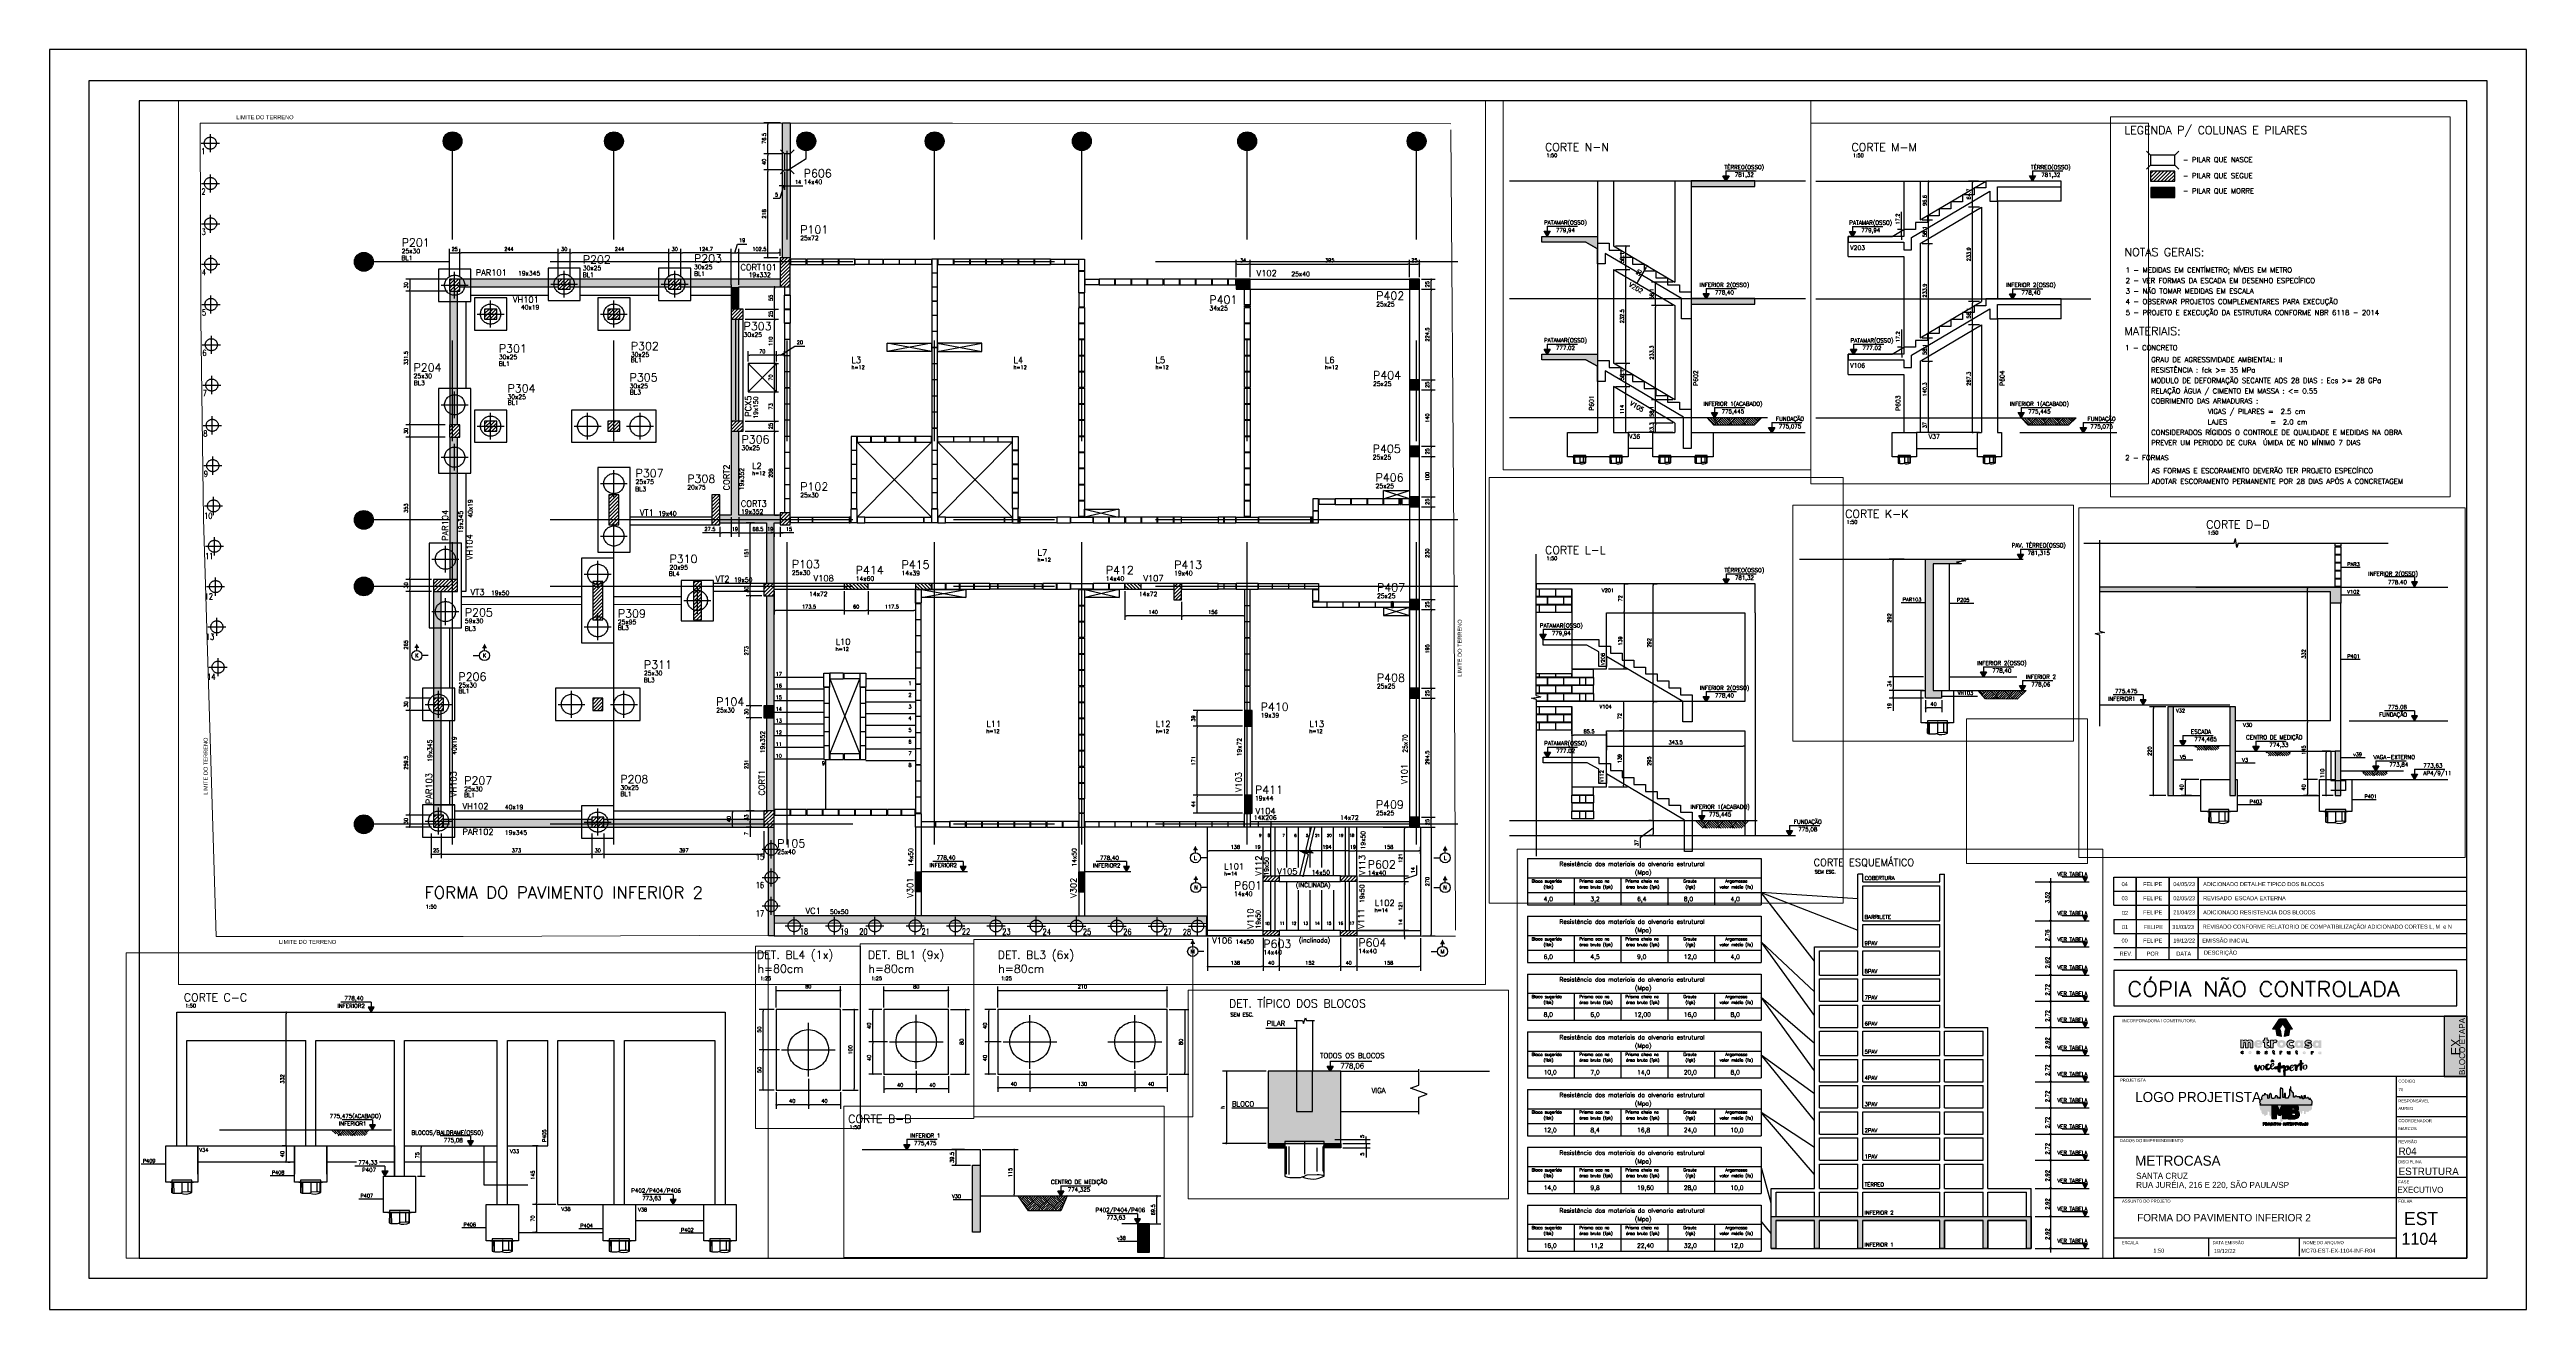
# Paper-space layout 'Layout1' of a CAD drawing. Extents: x -37 to 86, y -2 to 61.
# The model-space entities are those that its viewports show. They can reach past a viewport. Long polylines and large blocks are cut down to what shows.
import ezdxf
from ezdxf.enums import TextEntityAlignment as Align

# ---------------------------------------------------------------- set-up
doc = ezdxf.new("R2010")
doc.units = 0
for name, pattern in [('AXES', [0.54, 0.3, -0.08, 0.08, -0.08]), ('CENTER', [2, 1.25, -0.25, 0.25, -0.25]), ('DASHED', [0.75, 0.5, -0.25]), ('Double dash', [55, 20, -5, 10, -5, 10, -5]), ('ESTILO_TQS_0002', [0.4, 0.1, -0.3]), ('ESTILO_TQS_0005', [0.2, 0.1, -0.1]), ('HIDDEN', [9.525, 6.35, -3.175])]:
    doc.linetypes.add(name, pattern=pattern)
doc.layers.get('0').update_dxf_attribs({"linetype": 'CONTINUOUS'})
doc.layers.get('Defpoints').update_dxf_attribs({"linetype": 'CONTINUOUS'})
for name, color, linetype in [('213', 252, 'CONTINUOUS'), ('221', 7, 'CONTINUOUS'), ('223', 7, 'CONTINUOUS'), ('228', 2, 'CONTINUOUS'), ('241', 2, 'CONTINUOUS'), ('ARQ-MAR', 2, 'CONTINUOUS'), ('ARQ_CAR', 7, 'CONTINUOUS'), ('ARQ_CAR-TXT', 7, 'CONTINUOUS'), ('ARQ_FOLHA', 7, 'CONTINUOUS'), ('ARQ_TXT-2', 2, 'CONTINUOUS'), ('ARQ_TXT-4', 4, 'CONTINUOUS'), ('ARQ_VISTA 0', 251, 'CONTINUOUS'), ('BLOCO', 3, 'CONTINUOUS'), ('COTA', 1, 'CONTINUOUS'), ('EIXOS', 1, 'AXES'), ('ESTACA', 1, 'ESTILO_TQS_0002'), ('H1', 251, 'CONTINUOUS'), ('H2', 252, 'CONTINUOUS'), ('H3', 253, 'CONTINUOUS'), ('H4', 254, 'CONTINUOUS'), ('H5', 1, 'CONTINUOUS'), ('H6', 1, 'CONTINUOUS'), ('H7', 1, 'CONTINUOUS'), ('IND-EIXOS', 2, 'CONTINUOUS'), ('L-D', 2, 'CONTINUOUS'), ('L-N', 4, 'CONTINUOUS'), ('Layer 1', 7, 'CONTINUOUS'), ('LINHA-FINA', 1, 'CONTINUOUS'), ('LINHA_FINA', 1, 'CONTINUOUS'), ('Linha_media', 4, 'CONTINUOUS'), ('LINHA_NIVEL', 210, 'CONTINUOUS'), ('ORELHA', 1, 'CONTINUOUS'), ('P-D', 2, 'CONTINUOUS'), ('P-M', 5, 'CONTINUOUS'), ('P-N', 5, 'CONTINUOUS'), ('P-S', 5, 'CONTINUOUS'), ('PENA_1', 1, 'CONTINUOUS'), ('PENA_12', 9, 'CONTINUOUS'), ('PENA_2', 2, 'CONTINUOUS'), ('PENA_3', 3, 'CONTINUOUS'), ('PENA_5', 5, 'CONTINUOUS'), ('PIL-N', 4, 'CONTINUOUS'), ('PSG-NV2-FLH-SELO', 1, 'CONTINUOUS'), ('SEC-LIN', 1, 'ESTILO_TQS_0002'), ('SEC-SOL', 1, 'CONTINUOUS'), ('T1', 2, 'CONTINUOUS'), ('T2', 3, 'CONTINUOUS'), ('T3', 4, 'CONTINUOUS'), ('T4', 6, 'CONTINUOUS'), ('TEXT-EIXOS', 3, 'CONTINUOUS'), ('TEXTO', 3, 'CONTINUOUS'), ('ver', 20, 'CONTINUOUS'), ('VIG-D', 2, 'CONTINUOUS'), ('VIG-N', 4, 'CONTINUOUS'), ('VIGA', 3, 'CONTINUOUS'), ('VIGAT', 3, 'ESTILO_TQS_0002')]:
    doc.layers.add(name, color=color, linetype=linetype)
doc.layers.add('GEN-___-___-TXT', color=7, linetype='CONTINUOUS', lineweight=9)
doc.layers.add('TLV-DVI-___-CNT', color=7, linetype='Double dash', lineweight=9)
doc.layers.add('VIEWPORT', color=7, linetype='CONTINUOUS', plot=False)
doc.styles.add('01-MILLEU', font='GOTHIC.TTF')
doc.styles.add('Arial_8', font='arial.ttf', dxfattribs={"height": 87.5})
doc.styles.add('COTA', font='romans.shx')
doc.styles.add('R300', font='SIMPLEX.SHX', dxfattribs={"width": 1.1, "height": 5.5})
doc.styles.add('ROMANS', font='ROMANS')
doc.styles.add('Solodactha', font='romans.shx', dxfattribs={"width": 0.8})
doc.styles.get("Standard").update_dxf_attribs({"font": 'ROMANS.SHX'})
doc.styles.add('TEXTO', font='romans.shx', dxfattribs={"height": 10})
doc.styles.add('Texto1', font='romans.shx', dxfattribs={"height": 9})
doc.styles.add('Texto2', font='romans.shx', dxfattribs={"height": 12.5})
doc.styles.add('Texto3', font='romans.shx', dxfattribs={"height": 20})
doc.styles.add('Texto4', font='romans.shx', dxfattribs={"height": 30})
doc.dimstyles.new('forma', dxfattribs={"dimscale": 5, "dimtxt": 1.8, "dimasz": 0.8, "dimexe": 2, "dimexo": 1, "dimgap": 1, "dimtad": 1, "dimdec": 1, "dimzin": 9, "dimdsep": 46, "dimtxsty": 'COTA', "dimblk1": 'DOT', "dimblk2": 'DOT', "dimsah": 1, "dimcen": 0, "dimdle": 1, "dimclrd": 256, "dimclre": 256, "dimclrt": 2, "dimadec": 0, "dimazin": 0, "dimtfac": 1, "dimtdec": 0, "dimtmove": 0, "dimatfit": 3, "dimfxl": 1, "dimtolj": 1, "dimtzin": 0, "dimarcsym": 0})
pattern_1 = [(45, (0, 0), (-4.4194174, 4.4194174), [])]
pattern_2 = [(45, (781.514, 29677.592), (-4.419417, 4.419417), [])]
pattern_3 = [(45, (7e-12, -3005), (-4.4194174, 4.4194174), [])]

# ---------------------------------------------------------------- blocks, each defined once
blk = doc.blocks.new('METROCASA')
at = {"layer": 'Layer 1', "true_color": 0xed1c24}
h = blk.add_hatch(color=240, dxfattribs=at)
h.dxf.hatch_style = 2
h.paths.add_polyline_path([(-1.29, 0.86), (-1.02, -0.59), (0.13, -0.85), (-0.13, 0.85)])
h.paths.add_polyline_path([(2.84, 0.94), (1.22, 3.51), (-0.37, 3.52), (1.27, 0.94)])
h.paths.add_polyline_path([(-2.08, 0.96), (-0.44, 0.95), (0.36, 2.19), (-0.45, 3.48)])
h.paths.add_polyline_path([(0.77, -0.85), (1.92, -0.6), (2.21, 0.84), (1.05, 0.84)])
at = {"layer": 'Layer 1', "true_color": 0x404041}
h = blk.add_hatch(color=250, dxfattribs=at)
h.dxf.hatch_style = 2
edge = h.paths.add_edge_path()
edge.add_spline(control_points=[(-3.66, -4.74), (-3.71, -4.74), (-3.72, -4.72), (-3.72, -4.71), (-3.72, -4.68), (-3.69, -4.68), (-3.66, -4.68), (-3.6, -4.68), (-3.52, -4.7), (-3.48, -4.72), (-3.48, -4.72), (-3.38, -4.57), (-3.38, -4.57), (-3.44, -4.52), (-3.54, -4.48), (-3.65, -4.48), (-3.81, -4.48), (-3.97, -4.54), (-3.97, -4.71), (-3.97, -4.87), (-3.81, -4.92), (-3.68, -4.93), (-3.63, -4.93), (-3.61, -4.94), (-3.61, -4.97), (-3.61, -4.99), (-3.63, -5), (-3.68, -5), (-3.73, -5), (-3.81, -4.99), (-3.92, -4.92), (-3.92, -4.92), (-4, -5.11), (-4, -5.11), (-3.92, -5.16), (-3.79, -5.2), (-3.67, -5.2), (-3.51, -5.2), (-3.36, -5.14), (-3.35, -4.97), (-3.35, -4.79), (-3.52, -4.75), (-3.66, -4.74)], knot_values=[0, 0, 0, 0, 1, 1, 1, 2, 2, 2, 3, 3, 3, 4, 4, 4, 5, 5, 5, 6, 6, 6, 7, 7, 7, 8, 8, 8, 9, 9, 9, 10, 10, 10, 11, 11, 11, 12, 12, 12, 13, 13, 13, 14, 14, 14, 14], degree=3, periodic=0)
edge = h.paths.add_edge_path()
edge.add_spline(control_points=[(-5.55, -4.47), (-5.62, -4.47), (-5.7, -4.5), (-5.76, -4.56), (-5.76, -4.56), (-5.77, -4.49), (-5.77, -4.49), (-5.77, -4.49), (-6, -4.49), (-6, -4.49), (-6, -4.49), (-6, -5.17), (-6, -5.17), (-6, -5.17), (-5.75, -5.17), (-5.75, -5.17), (-5.75, -5.17), (-5.75, -4.81), (-5.75, -4.81), (-5.75, -4.72), (-5.69, -4.68), (-5.63, -4.68), (-5.58, -4.68), (-5.54, -4.71), (-5.54, -4.79), (-5.54, -4.79), (-5.54, -5.17), (-5.54, -5.17), (-5.54, -5.17), (-5.29, -5.17), (-5.29, -5.17), (-5.29, -5.17), (-5.28, -4.79), (-5.28, -4.79), (-5.28, -4.55), (-5.4, -4.48), (-5.55, -4.47)], knot_values=[0, 0, 0, 0, 1, 1, 1, 2, 2, 2, 3, 3, 3, 4, 4, 4, 5, 5, 5, 6, 6, 6, 7, 7, 7, 8, 8, 8, 9, 9, 9, 10, 10, 10, 11, 11, 11, 12, 12, 12, 12], degree=3, periodic=0)
edge = h.paths.add_edge_path()
edge.add_spline(control_points=[(-7.69, -4.46), (-7.89, -4.46), (-8.08, -4.57), (-8.08, -4.82), (-8.08, -5.06), (-7.89, -5.17), (-7.69, -5.17), (-7.5, -5.18), (-7.3, -5.07), (-7.3, -4.82), (-7.3, -4.57), (-7.49, -4.47), (-7.69, -4.46)], knot_values=[0, 0, 0, 0, 1, 1, 1, 2, 2, 2, 3, 3, 3, 4, 4, 4, 4], degree=3, periodic=0)
edge = h.paths.add_edge_path()
edge.add_spline(control_points=[(-7.69, -4.97), (-7.78, -4.97), (-7.83, -4.9), (-7.83, -4.82), (-7.83, -4.74), (-7.78, -4.67), (-7.69, -4.67), (-7.6, -4.67), (-7.55, -4.74), (-7.55, -4.82), (-7.55, -4.9), (-7.61, -4.97), (-7.69, -4.97)], knot_values=[0, 0, 0, 0, 1, 1, 1, 2, 2, 2, 3, 3, 3, 4, 4, 4, 4], degree=3, periodic=0)
edge = h.paths.add_edge_path()
edge.add_spline(control_points=[(-9.57, -4.95), (-9.67, -4.95), (-9.72, -4.88), (-9.72, -4.81), (-9.72, -4.73), (-9.67, -4.66), (-9.57, -4.66), (-9.53, -4.66), (-9.49, -4.67), (-9.46, -4.71), (-9.46, -4.71), (-9.32, -4.56), (-9.32, -4.56), (-9.39, -4.49), (-9.49, -4.45), (-9.59, -4.45), (-9.78, -4.45), (-9.97, -4.56), (-9.97, -4.81), (-9.97, -5.06), (-9.78, -5.16), (-9.59, -5.16), (-9.48, -5.16), (-9.39, -5.12), (-9.3, -5.05), (-9.3, -5.05), (-9.45, -4.9), (-9.45, -4.9), (-9.48, -4.93), (-9.53, -4.95), (-9.57, -4.95)], knot_values=[0, 0, 0, 0, 1, 1, 1, 2, 2, 2, 3, 3, 3, 4, 4, 4, 5, 5, 5, 6, 6, 6, 7, 7, 7, 8, 8, 8, 9, 9, 9, 10, 10, 10, 10], degree=3, periodic=0)
edge = h.paths.add_edge_path()
edge.add_spline(control_points=[(-1.68, -5), (-1.72, -5), (-1.74, -4.98), (-1.74, -4.93), (-1.74, -4.93), (-1.74, -4.71), (-1.74, -4.71), (-1.74, -4.71), (-1.59, -4.71), (-1.59, -4.71), (-1.59, -4.71), (-1.59, -4.52), (-1.59, -4.52), (-1.59, -4.52), (-1.74, -4.52), (-1.74, -4.52), (-1.74, -4.52), (-1.74, -4.32), (-1.74, -4.32), (-1.74, -4.32), (-1.99, -4.34), (-1.99, -4.34), (-1.99, -4.34), (-1.99, -4.51), (-1.99, -4.51), (-1.99, -4.51), (-2.1, -4.51), (-2.1, -4.51), (-2.1, -4.51), (-2.1, -4.71), (-2.1, -4.71), (-2.1, -4.71), (-1.99, -4.71), (-1.99, -4.71), (-1.99, -4.71), (-1.99, -4.93), (-1.99, -4.93), (-2, -5.14), (-1.88, -5.21), (-1.74, -5.21), (-1.67, -5.21), (-1.61, -5.19), (-1.55, -5.16), (-1.55, -5.16), (-1.6, -4.97), (-1.6, -4.97), (-1.62, -4.99), (-1.65, -5), (-1.68, -5)], knot_values=[0, 0, 0, 0, 1, 1, 1, 2, 2, 2, 3, 3, 3, 4, 4, 4, 5, 5, 5, 6, 6, 6, 7, 7, 7, 8, 8, 8, 9, 9, 9, 10, 10, 10, 11, 11, 11, 12, 12, 12, 13, 13, 13, 14, 14, 14, 15, 15, 15, 16, 16, 16, 16], degree=3, periodic=0)
edge = h.paths.add_edge_path()
edge.add_spline(control_points=[(9.78, -4.57), (9.78, -4.57), (9.77, -4.65), (9.77, -4.65), (9.73, -4.59), (9.66, -4.56), (9.57, -4.56), (9.37, -4.56), (9.24, -4.71), (9.24, -4.91), (9.24, -5.11), (9.35, -5.25), (9.55, -5.26), (9.62, -5.27), (9.71, -5.24), (9.77, -5.18), (9.77, -5.18), (9.78, -5.25), (9.78, -5.25), (9.78, -5.25), (10.01, -5.25), (10.01, -5.25), (10.01, -5.25), (10.02, -4.57), (10.02, -4.57), (10.02, -4.57), (9.78, -4.57), (9.78, -4.57)], knot_values=[0, 0, 0, 0, 1, 1, 1, 2, 2, 2, 3, 3, 3, 4, 4, 4, 5, 5, 5, 6, 6, 6, 7, 7, 7, 8, 8, 8, 9, 9, 9, 9], degree=3, periodic=0)
edge = h.paths.add_edge_path()
edge.add_spline(control_points=[(9.62, -5.06), (9.55, -5.06), (9.49, -5), (9.49, -4.91), (9.49, -4.82), (9.55, -4.76), (9.62, -4.76), (9.71, -4.76), (9.76, -4.82), (9.76, -4.91), (9.76, -4.99), (9.71, -5.06), (9.62, -5.06)], knot_values=[0, 0, 0, 0, 1, 1, 1, 2, 2, 2, 3, 3, 3, 4, 4, 4, 4], degree=3, periodic=0)
edge = h.paths.add_edge_path()
edge.add_spline(control_points=[(7.69, -4.64), (7.69, -4.64), (7.68, -4.56), (7.68, -4.56), (7.68, -4.56), (7.45, -4.56), (7.45, -4.56), (7.45, -4.56), (7.45, -5.24), (7.45, -5.24), (7.45, -5.24), (7.7, -5.24), (7.7, -5.24), (7.7, -5.24), (7.7, -4.89), (7.7, -4.89), (7.7, -4.8), (7.76, -4.76), (7.82, -4.76), (7.86, -4.76), (7.89, -4.77), (7.93, -4.8), (7.93, -4.8), (8.04, -4.62), (8.04, -4.62), (7.99, -4.57), (7.93, -4.55), (7.86, -4.55), (7.79, -4.55), (7.73, -4.57), (7.69, -4.64)], knot_values=[0, 0, 0, 0, 1, 1, 1, 2, 2, 2, 3, 3, 3, 4, 4, 4, 5, 5, 5, 6, 6, 6, 7, 7, 7, 8, 8, 8, 9, 9, 9, 10, 10, 10, 10], degree=3, periodic=0)
edge = h.paths.add_edge_path()
edge.add_spline(control_points=[(5.76, -4.54), (5.56, -4.54), (5.37, -4.64), (5.37, -4.89), (5.37, -5.14), (5.56, -5.24), (5.75, -5.25), (5.95, -5.25), (6.14, -5.14), (6.14, -4.89), (6.15, -4.65), (5.96, -4.54), (5.76, -4.54)], knot_values=[0, 0, 0, 0, 1, 1, 1, 2, 2, 2, 3, 3, 3, 4, 4, 4, 4], degree=3, periodic=0)
edge = h.paths.add_edge_path()
edge.add_spline(control_points=[(5.76, -5.04), (5.67, -5.04), (5.62, -4.97), (5.62, -4.89), (5.62, -4.81), (5.67, -4.74), (5.76, -4.74), (5.85, -4.74), (5.9, -4.81), (5.9, -4.89), (5.9, -4.97), (5.84, -5.04), (5.76, -5.04)], knot_values=[0, 0, 0, 0, 1, 1, 1, 2, 2, 2, 3, 3, 3, 4, 4, 4, 4], degree=3, periodic=0)
edge = h.paths.add_edge_path()
edge.add_spline(control_points=[(4, -5.03), (3.96, -5.03), (3.94, -5.01), (3.93, -4.96), (3.93, -4.96), (3.94, -4.74), (3.94, -4.74), (3.94, -4.74), (4.09, -4.74), (4.09, -4.74), (4.09, -4.74), (4.09, -4.55), (4.09, -4.55), (4.09, -4.55), (3.94, -4.55), (3.94, -4.55), (3.94, -4.55), (3.94, -4.35), (3.94, -4.35), (3.94, -4.35), (3.69, -4.38), (3.69, -4.38), (3.69, -4.38), (3.69, -4.54), (3.69, -4.54), (3.69, -4.54), (3.58, -4.54), (3.58, -4.54), (3.58, -4.54), (3.58, -4.74), (3.58, -4.74), (3.58, -4.74), (3.69, -4.74), (3.69, -4.74), (3.69, -4.74), (3.68, -4.96), (3.68, -4.96), (3.68, -5.17), (3.8, -5.24), (3.93, -5.24), (4, -5.24), (4.07, -5.22), (4.13, -5.19), (4.13, -5.19), (4.08, -5), (4.08, -5), (4.05, -5.02), (4.03, -5.03), (4, -5.03)], knot_values=[0, 0, 0, 0, 1, 1, 1, 2, 2, 2, 3, 3, 3, 4, 4, 4, 5, 5, 5, 6, 6, 6, 7, 7, 7, 8, 8, 8, 9, 9, 9, 10, 10, 10, 11, 11, 11, 12, 12, 12, 13, 13, 13, 14, 14, 14, 15, 15, 15, 16, 16, 16, 16], degree=3, periodic=0)
edge = h.paths.add_edge_path()
edge.add_spline(control_points=[(2.03, -4.89), (2.03, -4.98), (1.97, -5.02), (1.91, -5.02), (1.87, -5.02), (1.82, -4.99), (1.82, -4.9), (1.82, -4.9), (1.82, -4.53), (1.82, -4.53), (1.82, -4.53), (1.57, -4.53), (1.57, -4.53), (1.57, -4.53), (1.57, -4.9), (1.57, -4.9), (1.57, -5.15), (1.69, -5.22), (1.83, -5.22), (1.9, -5.23), (1.99, -5.2), (2.05, -5.14), (2.05, -5.14), (2.06, -5.21), (2.06, -5.21), (2.06, -5.21), (2.28, -5.21), (2.28, -5.21), (2.28, -5.21), (2.28, -4.53), (2.28, -4.53), (2.28, -4.53), (2.03, -4.53), (2.03, -4.53), (2.03, -4.53), (2.03, -4.89), (2.03, -4.89)], knot_values=[0, 0, 0, 0, 1, 1, 1, 2, 2, 2, 3, 3, 3, 4, 4, 4, 5, 5, 5, 6, 6, 6, 7, 7, 7, 8, 8, 8, 9, 9, 9, 10, 10, 10, 11, 11, 11, 12, 12, 12, 12], degree=3, periodic=0)
edge = h.paths.add_edge_path()
edge.add_spline(control_points=[(-0.02, -4.59), (-0.02, -4.59), (-0.04, -4.52), (-0.04, -4.52), (-0.04, -4.52), (-0.26, -4.52), (-0.26, -4.52), (-0.26, -4.52), (-0.27, -5.2), (-0.27, -5.2), (-0.27, -5.2), (-0.02, -5.2), (-0.02, -5.2), (-0.02, -5.2), (-0.01, -4.85), (-0.01, -4.85), (-0.01, -4.76), (0.04, -4.72), (0.1, -4.72), (0.15, -4.72), (0.18, -4.73), (0.22, -4.76), (0.22, -4.76), (0.32, -4.58), (0.32, -4.58), (0.28, -4.53), (0.21, -4.51), (0.14, -4.5), (0.08, -4.5), (0.01, -4.53), (-0.02, -4.59)], knot_values=[0, 0, 0, 0, 1, 1, 1, 2, 2, 2, 3, 3, 3, 4, 4, 4, 5, 5, 5, 6, 6, 6, 7, 7, 7, 8, 8, 8, 9, 9, 9, 10, 10, 10, 10], degree=3, periodic=0)
at = {"layer": 'Layer 1', "true_color": 0xed1c24}
h = blk.add_hatch(color=240, dxfattribs=at)
h.dxf.hatch_style = 2
edge = h.paths.add_edge_path()
edge.add_spline(control_points=[(-1.94, -1.96), (-1.94, -1.96), (-1.98, -1.76), (-1.98, -1.76), (-1.98, -1.76), (-2.62, -1.75), (-2.62, -1.75), (-2.62, -1.75), (-2.63, -3.66), (-2.63, -3.66), (-2.63, -3.66), (-1.92, -3.66), (-1.92, -3.66), (-1.92, -3.66), (-1.91, -2.67), (-1.91, -2.67), (-1.91, -2.42), (-1.76, -2.31), (-1.58, -2.31), (-1.46, -2.31), (-1.38, -2.34), (-1.26, -2.43), (-1.26, -2.43), (-0.98, -1.92), (-0.98, -1.92), (-1.1, -1.79), (-1.28, -1.71), (-1.48, -1.71), (-1.66, -1.71), (-1.84, -1.79), (-1.94, -1.96)], knot_values=[0, 0, 0, 0, 1, 1, 1, 2, 2, 2, 3, 3, 3, 4, 4, 4, 5, 5, 5, 6, 6, 6, 7, 7, 7, 8, 8, 8, 9, 9, 9, 10, 10, 10, 10], degree=3, periodic=0)
edge = h.paths.add_edge_path()
edge.add_spline(control_points=[(-5.6, -1.69), (-6.11, -1.69), (-6.66, -1.99), (-6.66, -2.69), (-6.67, -3.38), (-6.16, -3.68), (-5.56, -3.68), (-5.23, -3.68), (-4.92, -3.58), (-4.69, -3.37), (-4.69, -3.37), (-5.04, -2.98), (-5.04, -2.98), (-5.16, -3.07), (-5.32, -3.13), (-5.53, -3.13), (-5.68, -3.13), (-5.9, -3.06), (-5.95, -2.89), (-5.95, -2.89), (-4.62, -2.89), (-4.62, -2.89), (-4.45, -2.14), (-4.92, -1.69), (-5.6, -1.69)], knot_values=[0, 0, 0, 0, 1, 1, 1, 2, 2, 2, 3, 3, 3, 4, 4, 4, 5, 5, 5, 6, 6, 6, 7, 7, 7, 8, 8, 8, 8], degree=3, periodic=0)
edge = h.paths.add_edge_path()
edge.add_spline(control_points=[(-5.94, -2.43), (-5.89, -2.12), (-5.27, -2.13), (-5.25, -2.43), (-5.25, -2.43), (-5.94, -2.43), (-5.94, -2.43)], knot_values=[0, 0, 0, 0, 1, 1, 1, 2, 2, 2, 2], degree=3, periodic=0)
edge = h.paths.add_edge_path()
edge.add_spline(control_points=[(4.86, -2), (4.76, -1.84), (4.58, -1.75), (4.31, -1.75), (3.75, -1.74), (3.38, -2.17), (3.38, -2.74), (3.37, -3.29), (3.68, -3.69), (4.24, -3.73), (4.45, -3.74), (4.71, -3.67), (4.87, -3.49), (4.87, -3.49), (4.9, -3.7), (4.9, -3.7), (4.9, -3.7), (5.56, -3.7), (5.56, -3.7), (5.56, -3.7), (5.57, -1.8), (5.57, -1.8), (5.57, -1.8), (4.9, -1.79), (4.9, -1.79), (4.9, -1.79), (4.86, -2), (4.86, -2)], knot_values=[0, 0, 0, 0, 1, 1, 1, 2, 2, 2, 3, 3, 3, 4, 4, 4, 5, 5, 5, 6, 6, 6, 7, 7, 7, 8, 8, 8, 9, 9, 9, 9], degree=3, periodic=0)
edge = h.paths.add_edge_path()
edge.add_spline(control_points=[(4.46, -3.16), (4.25, -3.16), (4.08, -3.01), (4.08, -2.74), (4.08, -2.47), (4.25, -2.32), (4.47, -2.32), (4.72, -2.32), (4.86, -2.49), (4.86, -2.74), (4.86, -2.97), (4.7, -3.16), (4.46, -3.16)], knot_values=[0, 0, 0, 0, 1, 1, 1, 2, 2, 2, 3, 3, 3, 4, 4, 4, 4], degree=3, periodic=0)
edge = h.paths.add_edge_path()
edge.add_spline(control_points=[(-7.68, -1.68), (-7.94, -1.68), (-8.15, -1.76), (-8.31, -1.95), (-8.4, -1.77), (-8.59, -1.69), (-8.78, -1.68), (-8.98, -1.68), (-9.19, -1.76), (-9.31, -1.92), (-9.31, -1.92), (-9.36, -1.72), (-9.36, -1.72), (-9.36, -1.72), (-9.95, -1.71), (-9.95, -1.71), (-9.95, -1.71), (-9.96, -3.62), (-9.96, -3.62), (-9.96, -3.62), (-9.26, -3.62), (-9.26, -3.62), (-9.26, -3.62), (-9.25, -2.58), (-9.25, -2.58), (-9.25, -2.37), (-9.12, -2.27), (-9, -2.27), (-8.87, -2.27), (-8.8, -2.35), (-8.8, -2.57), (-8.8, -2.57), (-8.81, -3.62), (-8.81, -3.62), (-8.81, -3.62), (-8.11, -3.63), (-8.11, -3.63), (-8.11, -3.63), (-8.1, -2.58), (-8.1, -2.58), (-8.1, -2.37), (-7.98, -2.29), (-7.86, -2.29), (-7.75, -2.29), (-7.66, -2.37), (-7.66, -2.57), (-7.66, -2.57), (-7.67, -3.63), (-7.67, -3.63), (-7.67, -3.63), (-6.96, -3.63), (-6.96, -3.63), (-6.96, -3.63), (-6.95, -2.57), (-6.95, -2.57), (-6.95, -1.94), (-7.26, -1.68), (-7.68, -1.68)], knot_values=[0, 0, 0, 0, 1, 1, 1, 2, 2, 2, 3, 3, 3, 4, 4, 4, 5, 5, 5, 6, 6, 6, 7, 7, 7, 8, 8, 8, 9, 9, 9, 10, 10, 10, 11, 11, 11, 12, 12, 12, 13, 13, 13, 14, 14, 14, 15, 15, 15, 16, 16, 16, 17, 17, 17, 18, 18, 18, 19, 19, 19, 19], degree=3, periodic=0)
edge = h.paths.add_edge_path()
edge.add_spline(control_points=[(-3.23, -3.11), (-3.34, -3.11), (-3.41, -3.06), (-3.42, -2.93), (-3.42, -2.93), (-3.41, -2.3), (-3.41, -2.3), (-3.41, -2.3), (-2.98, -2.3), (-2.98, -2.3), (-2.98, -2.3), (-2.98, -1.76), (-2.98, -1.76), (-2.98, -1.76), (-3.41, -1.76), (-3.41, -1.76), (-3.41, -1.76), (-3.4, -1.21), (-3.4, -1.21), (-3.4, -1.21), (-4.11, -1.28), (-4.11, -1.28), (-4.11, -1.28), (-4.11, -1.76), (-4.11, -1.76), (-4.11, -1.76), (-4.42, -1.75), (-4.42, -1.75), (-4.42, -1.75), (-4.42, -2.3), (-4.42, -2.3), (-4.42, -2.3), (-4.11, -2.3), (-4.11, -2.3), (-4.11, -2.3), (-4.12, -2.92), (-4.12, -2.92), (-4.13, -3.52), (-3.79, -3.69), (-3.42, -3.7), (-3.22, -3.7), (-3.03, -3.66), (-2.87, -3.57), (-2.87, -3.57), (-3.02, -3.05), (-3.02, -3.05), (-3.08, -3.09), (-3.16, -3.11), (-3.23, -3.11)], knot_values=[0, 0, 0, 0, 1, 1, 1, 2, 2, 2, 3, 3, 3, 4, 4, 4, 5, 5, 5, 6, 6, 6, 7, 7, 7, 8, 8, 8, 9, 9, 9, 10, 10, 10, 11, 11, 11, 12, 12, 12, 13, 13, 13, 14, 14, 14, 15, 15, 15, 16, 16, 16, 16], degree=3, periodic=0)
edge = h.paths.add_edge_path()
edge.add_spline(control_points=[(2.53, -3.13), (2.26, -3.13), (2.12, -2.94), (2.12, -2.74), (2.12, -2.5), (2.27, -2.3), (2.54, -2.3), (2.66, -2.3), (2.77, -2.35), (2.86, -2.44), (2.86, -2.44), (3.24, -2.04), (3.24, -2.04), (3.04, -1.84), (2.77, -1.74), (2.5, -1.74), (1.96, -1.73), (1.43, -2.04), (1.42, -2.73), (1.42, -3.44), (1.94, -3.72), (2.5, -3.72), (2.78, -3.72), (3.06, -3.6), (3.28, -3.4), (3.28, -3.4), (2.88, -2.98), (2.88, -2.98), (2.79, -3.08), (2.66, -3.13), (2.53, -3.13)], knot_values=[0, 0, 0, 0, 1, 1, 1, 2, 2, 2, 3, 3, 3, 4, 4, 4, 5, 5, 5, 6, 6, 6, 7, 7, 7, 8, 8, 8, 9, 9, 9, 10, 10, 10, 10], degree=3, periodic=0)
edge = h.paths.add_edge_path()
edge.add_spline(control_points=[(9.37, -1.82), (9.37, -1.82), (9.33, -2.02), (9.33, -2.02), (9.23, -1.87), (9.04, -1.77), (8.77, -1.77), (8.22, -1.77), (7.85, -2.2), (7.84, -2.76), (7.84, -3.31), (8.15, -3.71), (8.71, -3.75), (8.92, -3.76), (9.17, -3.7), (9.34, -3.51), (9.34, -3.51), (9.37, -3.72), (9.37, -3.72), (9.37, -3.72), (10.02, -3.72), (10.02, -3.72), (10.02, -3.72), (10.03, -1.82), (10.03, -1.82), (10.03, -1.82), (9.37, -1.82), (9.37, -1.82)], knot_values=[0, 0, 0, 0, 1, 1, 1, 2, 2, 2, 3, 3, 3, 4, 4, 4, 5, 5, 5, 6, 6, 6, 7, 7, 7, 8, 8, 8, 9, 9, 9, 9], degree=3, periodic=0)
edge = h.paths.add_edge_path()
edge.add_spline(control_points=[(8.93, -3.18), (8.71, -3.18), (8.55, -3.03), (8.55, -2.76), (8.55, -2.5), (8.72, -2.34), (8.93, -2.35), (9.18, -2.35), (9.32, -2.51), (9.32, -2.77), (9.32, -2.99), (9.17, -3.18), (8.93, -3.18)], knot_values=[0, 0, 0, 0, 1, 1, 1, 2, 2, 2, 3, 3, 3, 4, 4, 4, 4], degree=3, periodic=0)
edge = h.paths.add_edge_path()
edge.add_spline(control_points=[(6.78, -2.48), (6.66, -2.48), (6.63, -2.42), (6.63, -2.39), (6.63, -2.32), (6.7, -2.29), (6.8, -2.3), (6.96, -2.29), (7.18, -2.35), (7.28, -2.41), (7.28, -2.41), (7.58, -1.99), (7.58, -1.99), (7.4, -1.85), (7.12, -1.76), (6.81, -1.76), (6.36, -1.75), (5.93, -1.92), (5.93, -2.38), (5.92, -2.84), (6.37, -2.99), (6.74, -3), (6.88, -3.02), (6.94, -3.05), (6.94, -3.11), (6.94, -3.17), (6.87, -3.2), (6.75, -3.2), (6.59, -3.19), (6.36, -3.18), (6.07, -2.98), (6.07, -2.98), (5.84, -3.5), (5.84, -3.5), (6.05, -3.66), (6.43, -3.75), (6.76, -3.76), (7.22, -3.76), (7.65, -3.58), (7.65, -3.11), (7.65, -2.61), (7.17, -2.49), (6.78, -2.48)], knot_values=[0, 0, 0, 0, 1, 1, 1, 2, 2, 2, 3, 3, 3, 4, 4, 4, 5, 5, 5, 6, 6, 6, 7, 7, 7, 8, 8, 8, 9, 9, 9, 10, 10, 10, 11, 11, 11, 12, 12, 12, 13, 13, 13, 14, 14, 14, 14], degree=3, periodic=0)
edge = h.paths.add_edge_path()
edge.add_spline(control_points=[(0.13, -1.72), (-0.42, -1.72), (-0.95, -2.01), (-0.96, -2.72), (-0.96, -3.41), (-0.42, -3.71), (0.12, -3.72), (0.66, -3.72), (1.21, -3.42), (1.22, -2.73), (1.22, -2.03), (0.7, -1.73), (0.13, -1.72)], knot_values=[0, 0, 0, 0, 1, 1, 1, 2, 2, 2, 3, 3, 3, 4, 4, 4, 4], degree=3, periodic=0)
edge = h.paths.add_edge_path()
edge.add_spline(control_points=[(0.13, -3.13), (-0.12, -3.13), (-0.27, -2.94), (-0.26, -2.72), (-0.26, -2.5), (-0.12, -2.3), (0.13, -2.31), (0.38, -2.31), (0.52, -2.5), (0.52, -2.72), (0.52, -2.96), (0.37, -3.14), (0.13, -3.13)], knot_values=[0, 0, 0, 0, 1, 1, 1, 2, 2, 2, 3, 3, 3, 4, 4, 4, 4], degree=3, periodic=0)
at = {"layer": 'Layer 1', "true_color": 0x404041}
h = blk.add_hatch(color=250, dxfattribs=at)
h.dxf.hatch_style = 2
edge = h.paths.add_edge_path()
edge.add_spline(control_points=[(-2.43, -7.17), (-2.4, -7.16), (-2.38, -7.15), (-2.36, -7.14), (-2.33, -7.13), (-2.31, -7.11), (-2.3, -7.09), (-2.28, -7.07), (-2.26, -7.04), (-2.24, -7.01), (-2.22, -6.98), (-2.2, -6.95), (-2.17, -6.92), (-2.15, -6.93), (-2.11, -6.95), (-2.08, -6.98), (-2.05, -7.01), (-2.01, -7.04), (-1.98, -7.06), (-1.94, -7.09), (-1.9, -7.11), (-1.87, -7.13), (-1.84, -7.14), (-1.81, -7.14), (-1.78, -7.12), (-1.75, -7.1), (-1.75, -7.07), (-1.76, -7.02), (-1.78, -6.98), (-1.8, -6.94), (-1.84, -6.89), (-1.87, -6.84), (-1.91, -6.8), (-1.96, -6.76), (-2, -6.72), (-2.04, -6.69), (-2.07, -6.68), (-2.11, -6.66), (-2.15, -6.65), (-2.18, -6.64), (-2.21, -6.64), (-2.24, -6.64), (-2.26, -6.65), (-2.29, -6.66), (-2.31, -6.68), (-2.33, -6.71), (-2.35, -6.73), (-2.36, -6.77), (-2.38, -6.82), (-2.4, -6.84), (-2.41, -6.87), (-2.43, -6.91), (-2.44, -6.95), (-2.46, -6.99), (-2.47, -7.03), (-2.48, -7.07), (-2.48, -7.11), (-2.48, -7.14), (-2.47, -7.16), (-2.46, -7.18), (-2.43, -7.17)], knot_values=[0, 0, 0, 0, 1, 1, 1, 2, 2, 2, 3, 3, 3, 4, 4, 4, 5, 5, 5, 6, 6, 6, 7, 7, 7, 8, 8, 8, 9, 9, 9, 10, 10, 10, 11, 11, 11, 12, 12, 12, 13, 13, 13, 14, 14, 14, 15, 15, 15, 16, 16, 16, 17, 17, 17, 18, 18, 18, 19, 19, 19, 20, 20, 20, 20], degree=3, periodic=0)
edge = h.paths.add_edge_path()
edge.add_spline(control_points=[(-5.26, -8.04), (-5.28, -8.03), (-5.33, -8.05), (-5.4, -8.1), (-5.49, -8.17), (-5.55, -8.25), (-5.6, -8.35), (-5.65, -8.45), (-5.69, -8.55), (-5.71, -8.65), (-5.74, -8.76), (-5.76, -8.85), (-5.77, -8.93), (-5.78, -9.02), (-5.8, -9.07), (-5.81, -9.1), (-5.83, -9.13), (-5.85, -9.12), (-5.88, -9.08), (-5.91, -9.04), (-5.94, -8.98), (-5.97, -8.89), (-6, -8.8), (-6.02, -8.7), (-6.04, -8.57), (-6.05, -8.44), (-6.05, -8.3), (-6.03, -8.14), (-6.03, -8.11), (-6.04, -8.08), (-6.06, -8.06), (-6.09, -8.03), (-6.12, -8.01), (-6.16, -8), (-6.2, -7.98), (-6.25, -7.98), (-6.3, -7.98), (-6.35, -7.99), (-6.4, -8), (-6.45, -8.03), (-6.48, -8.05), (-6.5, -8.08), (-6.52, -8.13), (-6.53, -8.18), (-6.53, -8.24), (-6.53, -8.31), (-6.53, -8.38), (-6.52, -8.45), (-6.5, -8.52), (-6.49, -8.6), (-6.47, -8.67), (-6.45, -8.74), (-6.43, -8.81), (-6.41, -8.87), (-6.39, -8.93), (-6.36, -8.98), (-6.34, -9.03), (-6.32, -9.05), (-6.29, -9.1), (-6.26, -9.14), (-6.23, -9.18), (-6.19, -9.23), (-6.16, -9.27), (-6.11, -9.3), (-6.07, -9.34), (-6.02, -9.36), (-5.96, -9.37), (-5.9, -9.38), (-5.83, -9.38), (-5.75, -9.35), (-5.71, -9.34), (-5.67, -9.31), (-5.63, -9.25), (-5.58, -9.19), (-5.54, -9.12), (-5.51, -9.05), (-5.47, -8.98), (-5.44, -8.9), (-5.41, -8.82), (-5.38, -8.74), (-5.36, -8.67), (-5.34, -8.61), (-5.32, -8.53), (-5.29, -8.44), (-5.27, -8.36), (-5.25, -8.27), (-5.23, -8.2), (-5.23, -8.15), (-5.22, -8.09), (-5.23, -8.06), (-5.26, -8.04)], knot_values=[0, 0, 0, 0, 1, 1, 1, 2, 2, 2, 3, 3, 3, 4, 4, 4, 5, 5, 5, 6, 6, 6, 7, 7, 7, 8, 8, 8, 9, 9, 9, 10, 10, 10, 11, 11, 11, 12, 12, 12, 13, 13, 13, 14, 14, 14, 15, 15, 15, 16, 16, 16, 17, 17, 17, 18, 18, 18, 19, 19, 19, 20, 20, 20, 21, 21, 21, 22, 22, 22, 23, 23, 23, 24, 24, 24, 25, 25, 25, 26, 26, 26, 27, 27, 27, 28, 28, 28, 29, 29, 29, 30, 30, 30, 30], degree=3, periodic=0)
edge = h.paths.add_edge_path()
edge.add_spline(control_points=[(-1.57, -8.39), (-1.57, -8.35), (-1.58, -8.33), (-1.6, -8.33), (-1.62, -8.34), (-1.64, -8.36), (-1.66, -8.39), (-1.68, -8.43), (-1.71, -8.47), (-1.75, -8.52), (-1.78, -8.56), (-1.82, -8.61), (-1.87, -8.65), (-1.92, -8.7), (-1.99, -8.73), (-2.07, -8.75), (-2.11, -8.76), (-2.14, -8.76), (-2.17, -8.75), (-2.19, -8.74), (-2.22, -8.73), (-2.24, -8.72), (-2.26, -8.7), (-2.27, -8.68), (-2.28, -8.66), (-2.3, -8.64), (-2.31, -8.61), (-2.31, -8.59), (-2.33, -8.53), (-2.34, -8.45), (-2.33, -8.37), (-2.27, -8.37), (-2.2, -8.36), (-2.14, -8.33), (-2.08, -8.31), (-2.02, -8.28), (-1.96, -8.23), (-1.89, -8.19), (-1.83, -8.12), (-1.77, -8.03), (-1.71, -7.95), (-1.68, -7.87), (-1.66, -7.8), (-1.65, -7.72), (-1.65, -7.65), (-1.67, -7.59), (-1.69, -7.53), (-1.72, -7.48), (-1.77, -7.45), (-1.81, -7.41), (-1.87, -7.39), (-1.93, -7.39), (-2, -7.4), (-2.06, -7.41), (-2.13, -7.43), (-2.2, -7.44), (-2.26, -7.47), (-2.32, -7.5), (-2.38, -7.53), (-2.44, -7.57), (-2.49, -7.62), (-2.54, -7.67), (-2.58, -7.72), (-2.62, -7.78), (-2.66, -7.87), (-2.7, -7.94), (-2.72, -8.02), (-2.74, -8.1), (-2.75, -8.16), (-2.76, -8.22), (-2.77, -8.29), (-2.77, -8.36), (-2.76, -8.42), (-2.75, -8.52), (-2.72, -8.62), (-2.68, -8.71), (-2.65, -8.78), (-2.6, -8.86), (-2.54, -8.92), (-2.47, -8.99), (-2.39, -9.03), (-2.28, -9.05), (-2.17, -9.07), (-2.07, -9.07), (-1.98, -9.04), (-1.9, -9.01), (-1.83, -8.97), (-1.78, -8.91), (-1.72, -8.86), (-1.68, -8.8), (-1.64, -8.73), (-1.61, -8.66), (-1.59, -8.6), (-1.58, -8.54), (-1.57, -8.48), (-1.56, -8.43), (-1.57, -8.39)], knot_values=[0, 0, 0, 0, 1, 1, 1, 2, 2, 2, 3, 3, 3, 4, 4, 4, 5, 5, 5, 6, 6, 6, 7, 7, 7, 8, 8, 8, 9, 9, 9, 10, 10, 10, 11, 11, 11, 12, 12, 12, 13, 13, 13, 14, 14, 14, 15, 15, 15, 16, 16, 16, 17, 17, 17, 18, 18, 18, 19, 19, 19, 20, 20, 20, 21, 21, 21, 22, 22, 22, 23, 23, 23, 24, 24, 24, 25, 25, 25, 26, 26, 26, 27, 27, 27, 28, 28, 28, 29, 29, 29, 30, 30, 30, 31, 31, 31, 32, 32, 32, 32], degree=3, periodic=0)
edge = h.paths.add_edge_path()
edge.add_spline(control_points=[(-2.31, -8.07), (-2.31, -8.04), (-2.3, -8.01), (-2.29, -7.98), (-2.27, -7.95), (-2.25, -7.9), (-2.23, -7.85), (-2.2, -7.81), (-2.17, -7.77), (-2.14, -7.75), (-2.1, -7.72), (-2.07, -7.7), (-2.03, -7.69), (-1.99, -7.67), (-1.95, -7.66), (-1.91, -7.65), (-1.9, -7.67), (-1.91, -7.7), (-1.91, -7.72), (-1.92, -7.75), (-1.93, -7.78), (-1.94, -7.81), (-1.95, -7.85), (-1.97, -7.89), (-2.01, -7.94), (-2.04, -7.99), (-2.07, -8.02), (-2.11, -8.05), (-2.15, -8.07), (-2.18, -8.09), (-2.21, -8.1), (-2.25, -8.11), (-2.29, -8.12), (-2.32, -8.13), (-2.32, -8.11), (-2.32, -8.09), (-2.31, -8.07)], knot_values=[0, 0, 0, 0, 1, 1, 1, 2, 2, 2, 3, 3, 3, 4, 4, 4, 5, 5, 5, 6, 6, 6, 7, 7, 7, 8, 8, 8, 9, 9, 9, 10, 10, 10, 11, 11, 11, 12, 12, 12, 12], degree=3, periodic=0)
edge = h.paths.add_edge_path()
edge.add_spline(control_points=[(-4.11, -8.09), (-4.16, -8), (-4.24, -7.93), (-4.34, -7.88), (-4.36, -7.87), (-4.38, -7.87), (-4.39, -7.87), (-4.4, -7.88), (-4.41, -7.89), (-4.43, -7.9), (-4.45, -7.92), (-4.48, -7.93), (-4.52, -7.95), (-4.57, -7.97), (-4.64, -7.99), (-4.74, -8), (-4.84, -8.02), (-4.93, -8.06), (-5, -8.14), (-5.07, -8.21), (-5.12, -8.29), (-5.15, -8.39), (-5.18, -8.48), (-5.2, -8.59), (-5.19, -8.69), (-5.18, -8.8), (-5.16, -8.89), (-5.11, -8.98), (-5.06, -9.06), (-5, -9.13), (-4.91, -9.18), (-4.82, -9.23), (-4.72, -9.25), (-4.59, -9.24), (-4.49, -9.22), (-4.4, -9.19), (-4.32, -9.13), (-4.24, -9.07), (-4.18, -9), (-4.12, -8.92), (-4.07, -8.84), (-4.03, -8.75), (-4.01, -8.65), (-3.99, -8.55), (-3.99, -8.45), (-4, -8.36), (-4.02, -8.26), (-4.05, -8.17), (-4.11, -8.09)], knot_values=[0, 0, 0, 0, 1, 1, 1, 2, 2, 2, 3, 3, 3, 4, 4, 4, 5, 5, 5, 6, 6, 6, 7, 7, 7, 8, 8, 8, 9, 9, 9, 10, 10, 10, 11, 11, 11, 12, 12, 12, 13, 13, 13, 14, 14, 14, 15, 15, 15, 16, 16, 16, 16], degree=3, periodic=0)
edge = h.paths.add_edge_path()
edge.add_spline(control_points=[(-4.4, -8.7), (-4.42, -8.76), (-4.44, -8.82), (-4.46, -8.88), (-4.48, -8.94), (-4.51, -8.98), (-4.54, -9.02), (-4.57, -9.06), (-4.6, -9.08), (-4.63, -9.09), (-4.66, -9.1), (-4.68, -9.08), (-4.7, -9.05), (-4.73, -9.01), (-4.74, -8.96), (-4.76, -8.9), (-4.77, -8.84), (-4.77, -8.77), (-4.78, -8.7), (-4.78, -8.62), (-4.78, -8.55), (-4.78, -8.48), (-4.78, -8.41), (-4.77, -8.36), (-4.76, -8.3), (-4.75, -8.25), (-4.74, -8.22), (-4.73, -8.21), (-4.68, -8.16), (-4.64, -8.14), (-4.6, -8.14), (-4.55, -8.14), (-4.5, -8.17), (-4.44, -8.23), (-4.41, -8.25), (-4.4, -8.29), (-4.39, -8.34), (-4.37, -8.39), (-4.37, -8.44), (-4.37, -8.5), (-4.38, -8.57), (-4.39, -8.63), (-4.4, -8.7)], knot_values=[0, 0, 0, 0, 1, 1, 1, 2, 2, 2, 3, 3, 3, 4, 4, 4, 5, 5, 5, 6, 6, 6, 7, 7, 7, 8, 8, 8, 9, 9, 9, 10, 10, 10, 11, 11, 11, 12, 12, 12, 13, 13, 13, 14, 14, 14, 14], degree=3, periodic=0)
edge = h.paths.add_edge_path()
edge.add_spline(control_points=[(-2.78, -8.64), (-2.8, -8.64), (-2.82, -8.66), (-2.85, -8.69), (-2.88, -8.72), (-2.92, -8.74), (-2.96, -8.77), (-3, -8.79), (-3.05, -8.81), (-3.1, -8.82), (-3.15, -8.84), (-3.21, -8.83), (-3.28, -8.81), (-3.32, -8.8), (-3.36, -8.77), (-3.39, -8.72), (-3.41, -8.67), (-3.43, -8.6), (-3.44, -8.53), (-3.45, -8.46), (-3.45, -8.39), (-3.44, -8.31), (-3.43, -8.23), (-3.41, -8.15), (-3.39, -8.08), (-3.36, -8.01), (-3.32, -7.96), (-3.27, -7.93), (-3.23, -7.9), (-3.18, -7.88), (-3.13, -7.87), (-3.09, -7.86), (-3.05, -7.86), (-3.01, -7.86), (-2.98, -7.86), (-2.96, -7.86), (-2.95, -7.85), (-2.94, -7.83), (-2.95, -7.8), (-2.98, -7.76), (-3.02, -7.73), (-3.06, -7.7), (-3.12, -7.68), (-3.18, -7.67), (-3.25, -7.66), (-3.33, -7.67), (-3.41, -7.68), (-3.49, -7.72), (-3.58, -7.79), (-3.67, -7.86), (-3.74, -7.94), (-3.79, -8.03), (-3.84, -8.12), (-3.87, -8.21), (-3.89, -8.3), (-3.9, -8.39), (-3.9, -8.48), (-3.89, -8.57), (-3.88, -8.66), (-3.85, -8.74), (-3.82, -8.82), (-3.78, -8.89), (-3.73, -8.96), (-3.68, -9.01), (-3.62, -9.06), (-3.56, -9.1), (-3.49, -9.12), (-3.41, -9.14), (-3.34, -9.15), (-3.27, -9.14), (-3.21, -9.13), (-3.15, -9.11), (-3.09, -9.09), (-3.03, -9.06), (-2.98, -9.02), (-2.93, -8.98), (-2.89, -8.94), (-2.85, -8.9), (-2.82, -8.86), (-2.76, -8.78), (-2.73, -8.72), (-2.72, -8.68), (-2.72, -8.63), (-2.74, -8.62), (-2.78, -8.64)], knot_values=[0, 0, 0, 0, 1, 1, 1, 2, 2, 2, 3, 3, 3, 4, 4, 4, 5, 5, 5, 6, 6, 6, 7, 7, 7, 8, 8, 8, 9, 9, 9, 10, 10, 10, 11, 11, 11, 12, 12, 12, 13, 13, 13, 14, 14, 14, 15, 15, 15, 16, 16, 16, 17, 17, 17, 18, 18, 18, 19, 19, 19, 20, 20, 20, 21, 21, 21, 22, 22, 22, 23, 23, 23, 24, 24, 24, 25, 25, 25, 26, 26, 26, 27, 27, 27, 28, 28, 28, 28], degree=3, periodic=0)
at = {"layer": 'Layer 1', "true_color": 0x1b8e45}
h = blk.add_hatch(color=114, dxfattribs=at)
h.dxf.hatch_style = 2
edge = h.paths.add_edge_path()
edge.add_spline(control_points=[(0.79, -8.06), (0.59, -8.03), (-0.17, -8.19), (-0.17, -8.19), (-0.17, -8.19), (-0.11, -7.43), (-0.17, -7.33), (-0.22, -7.23), (-0.47, -7.45), (-0.61, -7.52), (-0.74, -7.59), (-0.74, -8.26), (-0.74, -8.26), (-0.74, -8.26), (-1.25, -8.38), (-1.45, -8.38), (-1.45, -8.43), (-1.45, -8.49), (-1.47, -8.56), (-1.48, -8.63), (-1.51, -8.7), (-1.54, -8.78), (-1.56, -8.82), (-1.58, -8.86), (-1.61, -8.89), (-1.61, -8.9), (-1.61, -8.9), (-1.6, -8.9), (-1.35, -8.97), (-0.75, -8.8), (-0.75, -8.8), (-0.75, -8.8), (-0.76, -9.13), (-0.67, -9.41), (-0.58, -9.69), (-0.21, -9.73), (-0.18, -9.61), (-0.15, -9.49), (-0.17, -8.73), (-0.17, -8.73), (-0.17, -8.73), (0.36, -8.62), (0.55, -8.6), (0.75, -8.58), (0.98, -8.09), (0.79, -8.06)], knot_values=[0, 0, 0, 0, 1, 1, 1, 2, 2, 2, 3, 3, 3, 4, 4, 4, 5, 5, 5, 6, 6, 6, 7, 7, 7, 8, 8, 8, 9, 9, 9, 10, 10, 10, 11, 11, 11, 12, 12, 12, 13, 13, 13, 14, 14, 14, 15, 15, 15, 15], degree=3, periodic=0)
at = {"layer": 'Layer 1', "true_color": 0x404041}
h = blk.add_hatch(color=250, dxfattribs=at)
h.dxf.hatch_style = 2
edge = h.paths.add_edge_path()
edge.add_spline(control_points=[(3.23, -8.73), (3.21, -8.72), (3.19, -8.73), (3.17, -8.77), (3.15, -8.81), (3.12, -8.85), (3.09, -8.9), (3.05, -8.95), (3.01, -9), (2.96, -9.05), (2.91, -9.1), (2.85, -9.13), (2.77, -9.15), (2.73, -9.16), (2.7, -9.16), (2.67, -9.16), (2.64, -9.15), (2.62, -9.14), (2.6, -9.13), (2.58, -9.11), (2.57, -9.09), (2.55, -9.07), (2.54, -9.05), (2.53, -9.03), (2.52, -9), (2.5, -8.94), (2.49, -8.87), (2.5, -8.79), (2.56, -8.79), (2.62, -8.77), (2.68, -8.74), (2.74, -8.72), (2.8, -8.68), (2.86, -8.64), (2.93, -8.59), (2.99, -8.52), (3.05, -8.43), (3.1, -8.35), (3.13, -8.27), (3.14, -8.2), (3.16, -8.12), (3.15, -8.05), (3.13, -7.99), (3.11, -7.94), (3.08, -7.89), (3.03, -7.85), (2.99, -7.82), (2.93, -7.8), (2.87, -7.81), (2.8, -7.81), (2.74, -7.82), (2.67, -7.84), (2.6, -7.86), (2.54, -7.89), (2.48, -7.92), (2.42, -7.96), (2.37, -8), (2.31, -8.05), (2.26, -8.09), (2.22, -8.15), (2.19, -8.21), (2.16, -8.27), (2.12, -8.34), (2.1, -8.42), (2.07, -8.5), (2.06, -8.58), (2.05, -8.66), (2.04, -8.75), (2.04, -8.83), (2.05, -8.92), (2.06, -9), (2.08, -9.08), (2.12, -9.15), (2.15, -9.23), (2.19, -9.29), (2.25, -9.34), (2.31, -9.39), (2.38, -9.43), (2.46, -9.44), (2.57, -9.47), (2.66, -9.47), (2.75, -9.44), (2.83, -9.42), (2.91, -9.38), (2.97, -9.33), (3.04, -9.28), (3.09, -9.22), (3.14, -9.16), (3.18, -9.09), (3.21, -9.02), (3.23, -8.96), (3.26, -8.9), (3.27, -8.85), (3.27, -8.81), (3.26, -8.76), (3.25, -8.74), (3.23, -8.73)], knot_values=[0, 0, 0, 0, 1, 1, 1, 2, 2, 2, 3, 3, 3, 4, 4, 4, 5, 5, 5, 6, 6, 6, 7, 7, 7, 8, 8, 8, 9, 9, 9, 10, 10, 10, 11, 11, 11, 12, 12, 12, 13, 13, 13, 14, 14, 14, 15, 15, 15, 16, 16, 16, 17, 17, 17, 18, 18, 18, 19, 19, 19, 20, 20, 20, 21, 21, 21, 22, 22, 22, 23, 23, 23, 24, 24, 24, 25, 25, 25, 26, 26, 26, 27, 27, 27, 28, 28, 28, 29, 29, 29, 30, 30, 30, 31, 31, 31, 32, 32, 32, 32], degree=3, periodic=0)
edge = h.paths.add_edge_path()
edge.add_spline(control_points=[(2.49, -8.48), (2.5, -8.45), (2.51, -8.43), (2.52, -8.39), (2.53, -8.35), (2.55, -8.31), (2.59, -8.27), (2.63, -8.21), (2.66, -8.16), (2.7, -8.13), (2.74, -8.1), (2.77, -8.08), (2.8, -8.07), (2.84, -8.06), (2.87, -8.05), (2.9, -8.06), (2.91, -8.08), (2.92, -8.11), (2.91, -8.14), (2.91, -8.16), (2.9, -8.19), (2.89, -8.23), (2.87, -8.27), (2.85, -8.3), (2.81, -8.34), (2.77, -8.39), (2.73, -8.42), (2.69, -8.45), (2.65, -8.47), (2.62, -8.49), (2.59, -8.51), (2.56, -8.52), (2.52, -8.53), (2.5, -8.54), (2.49, -8.53), (2.49, -8.5), (2.49, -8.48)], knot_values=[0, 0, 0, 0, 1, 1, 1, 2, 2, 2, 3, 3, 3, 4, 4, 4, 5, 5, 5, 6, 6, 6, 7, 7, 7, 8, 8, 8, 9, 9, 9, 10, 10, 10, 11, 11, 11, 12, 12, 12, 12], degree=3, periodic=0)
edge = h.paths.add_edge_path()
edge.add_spline(control_points=[(1.86, -8.24), (1.82, -8.2), (1.78, -8.18), (1.72, -8.16), (1.67, -8.14), (1.62, -8.13), (1.56, -8.13), (1.48, -8.13), (1.42, -8.15), (1.36, -8.18), (1.3, -8.22), (1.25, -8.26), (1.21, -8.3), (1.17, -8.34), (1.14, -8.38), (1.11, -8.42), (1.09, -8.46), (1.07, -8.48), (1.06, -8.5), (1.05, -8.51), (1.04, -8.51), (1.04, -8.48), (1.04, -8.46), (1.03, -8.43), (1.03, -8.39), (1.03, -8.35), (1.02, -8.31), (1.02, -8.27), (1.01, -8.26), (1.01, -8.25), (1.01, -8.24), (0.9, -8.44), (0.79, -8.63), (0.67, -8.81), (0.67, -8.82), (0.67, -8.83), (0.67, -8.84), (0.67, -8.98), (0.66, -9.12), (0.66, -9.26), (0.66, -9.4), (0.66, -9.54), (0.66, -9.67), (0.67, -9.81), (0.67, -9.93), (0.67, -10.04), (0.68, -10.15), (0.68, -10.24), (0.69, -10.31), (0.69, -10.38), (0.7, -10.42), (0.71, -10.43), (0.73, -10.45), (0.76, -10.47), (0.8, -10.49), (0.83, -10.51), (0.87, -10.52), (0.91, -10.53), (0.94, -10.53), (0.97, -10.52), (1, -10.51), (1.02, -10.49), (1.04, -10.46), (1.05, -10.41), (1.05, -10.38), (1.05, -10.33), (1.05, -10.25), (1.05, -10.17), (1.05, -10.07), (1.05, -9.96), (1.05, -9.86), (1.05, -9.74), (1.05, -9.62), (1.06, -9.49), (1.06, -9.38), (1.06, -9.26), (1.07, -9.14), (1.08, -9.04), (1.09, -8.94), (1.11, -8.84), (1.13, -8.77), (1.15, -8.71), (1.2, -8.59), (1.27, -8.5), (1.34, -8.46), (1.42, -8.41), (1.5, -8.42), (1.57, -8.48), (1.62, -8.51), (1.65, -8.55), (1.66, -8.6), (1.67, -8.65), (1.67, -8.7), (1.65, -8.75), (1.64, -8.8), (1.62, -8.85), (1.58, -8.9), (1.55, -8.94), (1.51, -8.98), (1.47, -9), (1.42, -9.03), (1.38, -9.05), (1.35, -9.07), (1.31, -9.09), (1.28, -9.11), (1.26, -9.12), (1.24, -9.13), (1.22, -9.15), (1.21, -9.16), (1.19, -9.17), (1.19, -9.19), (1.18, -9.21), (1.17, -9.24), (1.19, -9.26), (1.23, -9.27), (1.27, -9.27), (1.35, -9.25), (1.46, -9.22), (1.53, -9.2), (1.59, -9.17), (1.65, -9.14), (1.71, -9.11), (1.77, -9.06), (1.81, -9.02), (1.86, -8.97), (1.9, -8.91), (1.93, -8.84), (1.96, -8.77), (1.98, -8.7), (1.98, -8.61), (1.99, -8.53), (1.98, -8.46), (1.95, -8.4), (1.93, -8.33), (1.9, -8.28), (1.86, -8.24)], knot_values=[0, 0, 0, 0, 1, 1, 1, 2, 2, 2, 3, 3, 3, 4, 4, 4, 5, 5, 5, 6, 6, 6, 7, 7, 7, 8, 8, 8, 9, 9, 9, 10, 10, 10, 11, 11, 11, 12, 12, 12, 13, 13, 13, 14, 14, 14, 15, 15, 15, 16, 16, 16, 17, 17, 17, 18, 18, 18, 19, 19, 19, 20, 20, 20, 21, 21, 21, 22, 22, 22, 23, 23, 23, 24, 24, 24, 25, 25, 25, 26, 26, 26, 27, 27, 27, 28, 28, 28, 29, 29, 29, 30, 30, 30, 31, 31, 31, 32, 32, 32, 33, 33, 33, 34, 34, 34, 35, 35, 35, 36, 36, 36, 37, 37, 37, 38, 38, 38, 39, 39, 39, 40, 40, 40, 41, 41, 41, 42, 42, 42, 43, 43, 43, 44, 44, 44, 45, 45, 45, 45], degree=3, periodic=0)
edge = h.paths.add_edge_path()
edge.add_spline(control_points=[(6.57, -8.23), (6.55, -8.13), (6.51, -8.04), (6.46, -7.96), (6.41, -7.88), (6.33, -7.81), (6.23, -7.76), (6.2, -7.74), (6.19, -7.74), (6.18, -7.75), (6.17, -7.75), (6.16, -7.76), (6.14, -7.78), (6.12, -7.79), (6.09, -7.81), (6.05, -7.82), (6, -7.84), (5.93, -7.86), (5.84, -7.87), (5.73, -7.89), (5.64, -7.94), (5.57, -8.01), (5.5, -8.08), (5.45, -8.16), (5.42, -8.26), (5.39, -8.36), (5.38, -8.46), (5.38, -8.56), (5.39, -8.67), (5.42, -8.77), (5.46, -8.85), (5.51, -8.94), (5.57, -9), (5.66, -9.05), (5.75, -9.1), (5.85, -9.12), (5.98, -9.11), (6.08, -9.1), (6.17, -9.06), (6.25, -9), (6.33, -8.95), (6.39, -8.88), (6.44, -8.79), (6.5, -8.71), (6.53, -8.62), (6.56, -8.52), (6.58, -8.42), (6.58, -8.33), (6.57, -8.23)], knot_values=[0, 0, 0, 0, 1, 1, 1, 2, 2, 2, 3, 3, 3, 4, 4, 4, 5, 5, 5, 6, 6, 6, 7, 7, 7, 8, 8, 8, 9, 9, 9, 10, 10, 10, 11, 11, 11, 12, 12, 12, 13, 13, 13, 14, 14, 14, 15, 15, 15, 16, 16, 16, 16], degree=3, periodic=0)
edge = h.paths.add_edge_path()
edge.add_spline(control_points=[(6.17, -8.57), (6.15, -8.64), (6.13, -8.7), (6.11, -8.75), (6.09, -8.81), (6.06, -8.86), (6.03, -8.89), (6, -8.93), (5.97, -8.96), (5.94, -8.96), (5.91, -8.97), (5.89, -8.96), (5.87, -8.92), (5.84, -8.88), (5.83, -8.83), (5.82, -8.77), (5.8, -8.71), (5.8, -8.64), (5.79, -8.57), (5.79, -8.5), (5.79, -8.42), (5.79, -8.36), (5.8, -8.29), (5.8, -8.23), (5.81, -8.18), (5.82, -8.13), (5.83, -8.09), (5.84, -8.08), (5.89, -8.03), (5.93, -8.01), (5.97, -8.01), (6.02, -8.01), (6.07, -8.04), (6.13, -8.1), (6.15, -8.12), (6.17, -8.16), (6.18, -8.21), (6.19, -8.26), (6.2, -8.32), (6.19, -8.38), (6.19, -8.44), (6.18, -8.5), (6.17, -8.57)], knot_values=[0, 0, 0, 0, 1, 1, 1, 2, 2, 2, 3, 3, 3, 4, 4, 4, 5, 5, 5, 6, 6, 6, 7, 7, 7, 8, 8, 8, 9, 9, 9, 10, 10, 10, 11, 11, 11, 12, 12, 12, 13, 13, 13, 14, 14, 14, 14], degree=3, periodic=0)
edge = h.paths.add_edge_path()
edge.add_spline(control_points=[(5.46, -7.57), (5.5, -7.55), (5.52, -7.52), (5.52, -7.49), (5.52, -7.46), (5.5, -7.44), (5.46, -7.43), (5.42, -7.43), (5.38, -7.42), (5.33, -7.43), (5.27, -7.43), (5.2, -7.44), (5.13, -7.45), (5.13, -7.41), (5.13, -7.36), (5.12, -7.31), (5.12, -7.27), (5.12, -7.22), (5.12, -7.17), (5.12, -7.12), (5.11, -7.06), (5.11, -7.01), (5.11, -6.97), (5.09, -6.92), (5.05, -6.89), (5.02, -6.85), (4.98, -6.82), (4.93, -6.8), (4.89, -6.79), (4.85, -6.78), (4.81, -6.79), (4.77, -6.8), (4.75, -6.82), (4.74, -6.86), (4.73, -6.89), (4.73, -6.91), (4.73, -6.94), (4.72, -6.96), (4.72, -6.99), (4.72, -7.03), (4.72, -7.06), (4.72, -7.11), (4.72, -7.16), (4.73, -7.22), (4.73, -7.29), (4.73, -7.38), (4.73, -7.39), (4.73, -7.4), (4.72, -7.42), (4.72, -7.43), (4.72, -7.45), (4.72, -7.47), (4.72, -7.47), (4.72, -7.52), (4.72, -7.52), (4.65, -7.54), (4.6, -7.56), (4.55, -7.59), (4.5, -7.61), (4.46, -7.63), (4.43, -7.66), (4.39, -7.69), (4.38, -7.72), (4.39, -7.75), (4.4, -7.79), (4.42, -7.81), (4.46, -7.82), (4.49, -7.83), (4.53, -7.84), (4.58, -7.83), (4.63, -7.83), (4.68, -7.81), (4.74, -7.8), (4.74, -8.05), (4.74, -8.27), (4.75, -8.47), (4.75, -8.56), (4.75, -8.64), (4.76, -8.72), (4.76, -8.81), (4.76, -8.88), (4.77, -8.95), (4.78, -9.01), (4.79, -9.06), (4.8, -9.1), (4.81, -9.14), (4.82, -9.17), (4.83, -9.17), (4.86, -9.18), (4.89, -9.19), (4.92, -9.19), (4.95, -9.19), (4.98, -9.19), (5.01, -9.17), (5.03, -9.16), (5.06, -9.13), (5.08, -9.08), (5.11, -9.03), (5.12, -8.96), (5.14, -8.86), (5.14, -8.76), (5.15, -8.64), (5.15, -8.51), (5.15, -8.38), (5.15, -8.25), (5.15, -8.13), (5.15, -7.99), (5.14, -7.85), (5.14, -7.7), (5.21, -7.68), (5.27, -7.66), (5.33, -7.64), (5.38, -7.62), (5.42, -7.6), (5.46, -7.57)], knot_values=[0, 0, 0, 0, 1, 1, 1, 2, 2, 2, 3, 3, 3, 4, 4, 4, 5, 5, 5, 6, 6, 6, 7, 7, 7, 8, 8, 8, 9, 9, 9, 10, 10, 10, 11, 11, 11, 12, 12, 12, 13, 13, 13, 14, 14, 14, 15, 15, 15, 16, 16, 16, 17, 17, 17, 18, 18, 18, 19, 19, 19, 20, 20, 20, 21, 21, 21, 22, 22, 22, 23, 23, 23, 24, 24, 24, 25, 25, 25, 26, 26, 26, 27, 27, 27, 28, 28, 28, 29, 29, 29, 30, 30, 30, 31, 31, 31, 32, 32, 32, 33, 33, 33, 34, 34, 34, 35, 35, 35, 36, 36, 36, 37, 37, 37, 38, 38, 38, 38], degree=3, periodic=0)
edge = h.paths.add_edge_path()
edge.add_spline(control_points=[(4.51, -7.89), (4.44, -7.88), (4.37, -7.88), (4.3, -7.91), (4.23, -7.94), (4.17, -7.98), (4.11, -8.02), (4.05, -8.06), (3.98, -8.12), (3.92, -8.18), (3.91, -8.15), (3.9, -8.12), (3.88, -8.09), (3.86, -8.06), (3.84, -8.03), (3.81, -8), (3.78, -7.97), (3.74, -7.93), (3.7, -7.9), (3.65, -7.86), (3.59, -7.84), (3.53, -7.84), (3.48, -7.85), (3.43, -7.86), (3.38, -7.88), (3.33, -7.9), (3.3, -7.93), (3.27, -7.96), (3.24, -7.99), (3.23, -8.01), (3.24, -8.02), (3.25, -8.04), (3.26, -8.05), (3.27, -8.05), (3.28, -8.05), (3.3, -8.05), (3.31, -8.05), (3.33, -8.05), (3.35, -8.05), (3.37, -8.05), (3.39, -8.05), (3.41, -8.06), (3.43, -8.07), (3.46, -8.08), (3.48, -8.1), (3.5, -8.14), (3.51, -8.17), (3.52, -8.22), (3.53, -8.28), (3.54, -8.34), (3.54, -8.41), (3.54, -8.5), (3.54, -8.59), (3.54, -8.69), (3.53, -8.81), (3.53, -9), (3.55, -9.13), (3.59, -9.2), (3.63, -9.28), (3.69, -9.31), (3.77, -9.3), (3.84, -9.29), (3.9, -9.25), (3.94, -9.17), (3.98, -9.1), (4, -8.99), (4, -8.85), (4, -8.78), (4, -8.71), (4.01, -8.64), (4.02, -8.56), (4.03, -8.49), (4.06, -8.42), (4.08, -8.36), (4.11, -8.3), (4.16, -8.25), (4.21, -8.19), (4.27, -8.15), (4.34, -8.13), (4.38, -8.12), (4.42, -8.1), (4.44, -8.07), (4.47, -8.05), (4.5, -8.02), (4.51, -8), (4.53, -7.97), (4.54, -7.95), (4.54, -7.93), (4.54, -7.91), (4.53, -7.89), (4.51, -7.89)], knot_values=[0, 0, 0, 0, 1, 1, 1, 2, 2, 2, 3, 3, 3, 4, 4, 4, 5, 5, 5, 6, 6, 6, 7, 7, 7, 8, 8, 8, 9, 9, 9, 10, 10, 10, 11, 11, 11, 12, 12, 12, 13, 13, 13, 14, 14, 14, 15, 15, 15, 16, 16, 16, 17, 17, 17, 18, 18, 18, 19, 19, 19, 20, 20, 20, 21, 21, 21, 22, 22, 22, 23, 23, 23, 24, 24, 24, 25, 25, 25, 26, 26, 26, 27, 27, 27, 28, 28, 28, 29, 29, 29, 30, 30, 30, 30], degree=3, periodic=0)
at = {"layer": 'Layer 1', "lineweight": 0}
for points in [[(-2.08, 0.96), (-0.44, 0.95), (0.36, 2.19), (-0.45, 3.48), (-2.08, 0.96)], [(-1.29, 0.86), (-1.02, -0.59), (0.13, -0.85), (-0.13, 0.85), (-1.29, 0.86)], [(2.84, 0.94), (1.22, 3.51), (-0.37, 3.52), (1.27, 0.94), (2.84, 0.94)], [(0.77, -0.85), (1.92, -0.6), (2.21, 0.84), (1.05, 0.84), (0.77, -0.85)]]:
    blk.add_lwpolyline(points, dxfattribs=at)
for points, knots in [([(-9.57, -4.95), (-9.67, -4.95), (-9.72, -4.88), (-9.72, -4.81), (-9.72, -4.73), (-9.67, -4.66), (-9.57, -4.66), (-9.53, -4.66), (-9.49, -4.67), (-9.46, -4.71), (-9.46, -4.71), (-9.32, -4.56), (-9.32, -4.56), (-9.39, -4.49), (-9.49, -4.45), (-9.59, -4.45), (-9.78, -4.45), (-9.97, -4.56), (-9.97, -4.81), (-9.97, -5.06), (-9.78, -5.16), (-9.59, -5.16), (-9.48, -5.16), (-9.39, -5.12), (-9.3, -5.05), (-9.3, -5.05), (-9.45, -4.9), (-9.45, -4.9), (-9.48, -4.93), (-9.53, -4.95), (-9.57, -4.95)], [0, 0, 0, 0, 1, 1, 1, 2, 2, 2, 3, 3, 3, 4, 4, 4, 5, 5, 5, 6, 6, 6, 7, 7, 7, 8, 8, 8, 9, 9, 9, 10, 10, 10, 10]), ([(-7.68, -1.68), (-7.94, -1.68), (-8.15, -1.76), (-8.31, -1.95), (-8.4, -1.77), (-8.59, -1.69), (-8.78, -1.68), (-8.98, -1.68), (-9.19, -1.76), (-9.31, -1.92), (-9.31, -1.92), (-9.36, -1.72), (-9.36, -1.72), (-9.36, -1.72), (-9.95, -1.71), (-9.95, -1.71), (-9.95, -1.71), (-9.96, -3.62), (-9.96, -3.62), (-9.96, -3.62), (-9.26, -3.62), (-9.26, -3.62), (-9.26, -3.62), (-9.25, -2.58), (-9.25, -2.58), (-9.25, -2.37), (-9.12, -2.27), (-9, -2.27), (-8.87, -2.27), (-8.8, -2.35), (-8.8, -2.57), (-8.8, -2.57), (-8.81, -3.62), (-8.81, -3.62), (-8.81, -3.62), (-8.11, -3.63), (-8.11, -3.63), (-8.11, -3.63), (-8.1, -2.58), (-8.1, -2.58), (-8.1, -2.37), (-7.98, -2.29), (-7.86, -2.29), (-7.75, -2.29), (-7.66, -2.37), (-7.66, -2.57), (-7.66, -2.57), (-7.67, -3.63), (-7.67, -3.63), (-7.67, -3.63), (-6.96, -3.63), (-6.96, -3.63), (-6.96, -3.63), (-6.95, -2.57), (-6.95, -2.57), (-6.95, -1.94), (-7.26, -1.68), (-7.68, -1.68)], [0, 0, 0, 0, 1, 1, 1, 2, 2, 2, 3, 3, 3, 4, 4, 4, 5, 5, 5, 6, 6, 6, 7, 7, 7, 8, 8, 8, 9, 9, 9, 10, 10, 10, 11, 11, 11, 12, 12, 12, 13, 13, 13, 14, 14, 14, 15, 15, 15, 16, 16, 16, 17, 17, 17, 18, 18, 18, 19, 19, 19, 19]), ([(-5.55, -4.47), (-5.62, -4.47), (-5.7, -4.5), (-5.76, -4.56), (-5.76, -4.56), (-5.77, -4.49), (-5.77, -4.49), (-5.77, -4.49), (-6, -4.49), (-6, -4.49), (-6, -4.49), (-6, -5.17), (-6, -5.17), (-6, -5.17), (-5.75, -5.17), (-5.75, -5.17), (-5.75, -5.17), (-5.75, -4.81), (-5.75, -4.81), (-5.75, -4.72), (-5.69, -4.68), (-5.63, -4.68), (-5.58, -4.68), (-5.54, -4.71), (-5.54, -4.79), (-5.54, -4.79), (-5.54, -5.17), (-5.54, -5.17), (-5.54, -5.17), (-5.29, -5.17), (-5.29, -5.17), (-5.29, -5.17), (-5.28, -4.79), (-5.28, -4.79), (-5.28, -4.55), (-5.4, -4.48), (-5.55, -4.47)], [0, 0, 0, 0, 1, 1, 1, 2, 2, 2, 3, 3, 3, 4, 4, 4, 5, 5, 5, 6, 6, 6, 7, 7, 7, 8, 8, 8, 9, 9, 9, 10, 10, 10, 11, 11, 11, 12, 12, 12, 12]), ([(-3.23, -3.11), (-3.34, -3.11), (-3.41, -3.06), (-3.42, -2.93), (-3.42, -2.93), (-3.41, -2.3), (-3.41, -2.3), (-3.41, -2.3), (-2.98, -2.3), (-2.98, -2.3), (-2.98, -2.3), (-2.98, -1.76), (-2.98, -1.76), (-2.98, -1.76), (-3.41, -1.76), (-3.41, -1.76), (-3.41, -1.76), (-3.4, -1.21), (-3.4, -1.21), (-3.4, -1.21), (-4.11, -1.28), (-4.11, -1.28), (-4.11, -1.28), (-4.11, -1.76), (-4.11, -1.76), (-4.11, -1.76), (-4.42, -1.75), (-4.42, -1.75), (-4.42, -1.75), (-4.42, -2.3), (-4.42, -2.3), (-4.42, -2.3), (-4.11, -2.3), (-4.11, -2.3), (-4.11, -2.3), (-4.12, -2.92), (-4.12, -2.92), (-4.13, -3.52), (-3.79, -3.69), (-3.42, -3.7), (-3.22, -3.7), (-3.03, -3.66), (-2.87, -3.57), (-2.87, -3.57), (-3.02, -3.05), (-3.02, -3.05), (-3.08, -3.09), (-3.16, -3.11), (-3.23, -3.11)], [0, 0, 0, 0, 1, 1, 1, 2, 2, 2, 3, 3, 3, 4, 4, 4, 5, 5, 5, 6, 6, 6, 7, 7, 7, 8, 8, 8, 9, 9, 9, 10, 10, 10, 11, 11, 11, 12, 12, 12, 13, 13, 13, 14, 14, 14, 15, 15, 15, 16, 16, 16, 16]), ([(-3.66, -4.74), (-3.71, -4.74), (-3.72, -4.72), (-3.72, -4.71), (-3.72, -4.68), (-3.69, -4.68), (-3.66, -4.68), (-3.6, -4.68), (-3.52, -4.7), (-3.48, -4.72), (-3.48, -4.72), (-3.38, -4.57), (-3.38, -4.57), (-3.44, -4.52), (-3.54, -4.48), (-3.65, -4.48), (-3.81, -4.48), (-3.97, -4.54), (-3.97, -4.71), (-3.97, -4.87), (-3.81, -4.92), (-3.68, -4.93), (-3.63, -4.93), (-3.61, -4.94), (-3.61, -4.97), (-3.61, -4.99), (-3.63, -5), (-3.68, -5), (-3.73, -5), (-3.81, -4.99), (-3.92, -4.92), (-3.92, -4.92), (-4, -5.11), (-4, -5.11), (-3.92, -5.16), (-3.79, -5.2), (-3.67, -5.2), (-3.51, -5.2), (-3.36, -5.14), (-3.35, -4.97), (-3.35, -4.79), (-3.52, -4.75), (-3.66, -4.74)], [0, 0, 0, 0, 1, 1, 1, 2, 2, 2, 3, 3, 3, 4, 4, 4, 5, 5, 5, 6, 6, 6, 7, 7, 7, 8, 8, 8, 9, 9, 9, 10, 10, 10, 11, 11, 11, 12, 12, 12, 13, 13, 13, 14, 14, 14, 14]), ([(-1.94, -1.96), (-1.94, -1.96), (-1.98, -1.76), (-1.98, -1.76), (-1.98, -1.76), (-2.62, -1.75), (-2.62, -1.75), (-2.62, -1.75), (-2.63, -3.66), (-2.63, -3.66), (-2.63, -3.66), (-1.92, -3.66), (-1.92, -3.66), (-1.92, -3.66), (-1.91, -2.67), (-1.91, -2.67), (-1.91, -2.42), (-1.76, -2.31), (-1.58, -2.31), (-1.46, -2.31), (-1.38, -2.34), (-1.26, -2.43), (-1.26, -2.43), (-0.98, -1.92), (-0.98, -1.92), (-1.1, -1.79), (-1.28, -1.71), (-1.48, -1.71), (-1.66, -1.71), (-1.84, -1.79), (-1.94, -1.96)], [0, 0, 0, 0, 1, 1, 1, 2, 2, 2, 3, 3, 3, 4, 4, 4, 5, 5, 5, 6, 6, 6, 7, 7, 7, 8, 8, 8, 9, 9, 9, 10, 10, 10, 10]), ([(-1.68, -5), (-1.72, -5), (-1.74, -4.98), (-1.74, -4.93), (-1.74, -4.93), (-1.74, -4.71), (-1.74, -4.71), (-1.74, -4.71), (-1.59, -4.71), (-1.59, -4.71), (-1.59, -4.71), (-1.59, -4.52), (-1.59, -4.52), (-1.59, -4.52), (-1.74, -4.52), (-1.74, -4.52), (-1.74, -4.52), (-1.74, -4.32), (-1.74, -4.32), (-1.74, -4.32), (-1.99, -4.34), (-1.99, -4.34), (-1.99, -4.34), (-1.99, -4.51), (-1.99, -4.51), (-1.99, -4.51), (-2.1, -4.51), (-2.1, -4.51), (-2.1, -4.51), (-2.1, -4.71), (-2.1, -4.71), (-2.1, -4.71), (-1.99, -4.71), (-1.99, -4.71), (-1.99, -4.71), (-1.99, -4.93), (-1.99, -4.93), (-2, -5.14), (-1.88, -5.21), (-1.74, -5.21), (-1.67, -5.21), (-1.61, -5.19), (-1.55, -5.16), (-1.55, -5.16), (-1.6, -4.97), (-1.6, -4.97), (-1.62, -4.99), (-1.65, -5), (-1.68, -5)], [0, 0, 0, 0, 1, 1, 1, 2, 2, 2, 3, 3, 3, 4, 4, 4, 5, 5, 5, 6, 6, 6, 7, 7, 7, 8, 8, 8, 9, 9, 9, 10, 10, 10, 11, 11, 11, 12, 12, 12, 13, 13, 13, 14, 14, 14, 15, 15, 15, 16, 16, 16, 16]), ([(-0.02, -4.59), (-0.02, -4.59), (-0.04, -4.52), (-0.04, -4.52), (-0.04, -4.52), (-0.26, -4.52), (-0.26, -4.52), (-0.26, -4.52), (-0.27, -5.2), (-0.27, -5.2), (-0.27, -5.2), (-0.02, -5.2), (-0.02, -5.2), (-0.02, -5.2), (-0.01, -4.85), (-0.01, -4.85), (-0.01, -4.76), (0.04, -4.72), (0.1, -4.72), (0.15, -4.72), (0.18, -4.73), (0.22, -4.76), (0.22, -4.76), (0.32, -4.58), (0.32, -4.58), (0.28, -4.53), (0.21, -4.51), (0.14, -4.5), (0.08, -4.5), (0.01, -4.53), (-0.02, -4.59)], [0, 0, 0, 0, 1, 1, 1, 2, 2, 2, 3, 3, 3, 4, 4, 4, 5, 5, 5, 6, 6, 6, 7, 7, 7, 8, 8, 8, 9, 9, 9, 10, 10, 10, 10]), ([(2.53, -3.13), (2.26, -3.13), (2.12, -2.94), (2.12, -2.74), (2.12, -2.5), (2.27, -2.3), (2.54, -2.3), (2.66, -2.3), (2.77, -2.35), (2.86, -2.44), (2.86, -2.44), (3.24, -2.04), (3.24, -2.04), (3.04, -1.84), (2.77, -1.74), (2.5, -1.74), (1.96, -1.73), (1.43, -2.04), (1.42, -2.73), (1.42, -3.44), (1.94, -3.72), (2.5, -3.72), (2.78, -3.72), (3.06, -3.6), (3.28, -3.4), (3.28, -3.4), (2.88, -2.98), (2.88, -2.98), (2.79, -3.08), (2.66, -3.13), (2.53, -3.13)], [0, 0, 0, 0, 1, 1, 1, 2, 2, 2, 3, 3, 3, 4, 4, 4, 5, 5, 5, 6, 6, 6, 7, 7, 7, 8, 8, 8, 9, 9, 9, 10, 10, 10, 10]), ([(2.03, -4.89), (2.03, -4.98), (1.97, -5.02), (1.91, -5.02), (1.87, -5.02), (1.82, -4.99), (1.82, -4.9), (1.82, -4.9), (1.82, -4.53), (1.82, -4.53), (1.82, -4.53), (1.57, -4.53), (1.57, -4.53), (1.57, -4.53), (1.57, -4.9), (1.57, -4.9), (1.57, -5.15), (1.69, -5.22), (1.83, -5.22), (1.9, -5.23), (1.99, -5.2), (2.05, -5.14), (2.05, -5.14), (2.06, -5.21), (2.06, -5.21), (2.06, -5.21), (2.28, -5.21), (2.28, -5.21), (2.28, -5.21), (2.28, -4.53), (2.28, -4.53), (2.28, -4.53), (2.03, -4.53), (2.03, -4.53), (2.03, -4.53), (2.03, -4.89), (2.03, -4.89)], [0, 0, 0, 0, 1, 1, 1, 2, 2, 2, 3, 3, 3, 4, 4, 4, 5, 5, 5, 6, 6, 6, 7, 7, 7, 8, 8, 8, 9, 9, 9, 10, 10, 10, 11, 11, 11, 12, 12, 12, 12]), ([(4, -5.03), (3.96, -5.03), (3.94, -5.01), (3.93, -4.96), (3.93, -4.96), (3.94, -4.74), (3.94, -4.74), (3.94, -4.74), (4.09, -4.74), (4.09, -4.74), (4.09, -4.74), (4.09, -4.55), (4.09, -4.55), (4.09, -4.55), (3.94, -4.55), (3.94, -4.55), (3.94, -4.55), (3.94, -4.35), (3.94, -4.35), (3.94, -4.35), (3.69, -4.38), (3.69, -4.38), (3.69, -4.38), (3.69, -4.54), (3.69, -4.54), (3.69, -4.54), (3.58, -4.54), (3.58, -4.54), (3.58, -4.54), (3.58, -4.74), (3.58, -4.74), (3.58, -4.74), (3.69, -4.74), (3.69, -4.74), (3.69, -4.74), (3.68, -4.96), (3.68, -4.96), (3.68, -5.17), (3.8, -5.24), (3.93, -5.24), (4, -5.24), (4.07, -5.22), (4.13, -5.19), (4.13, -5.19), (4.08, -5), (4.08, -5), (4.05, -5.02), (4.03, -5.03), (4, -5.03)], [0, 0, 0, 0, 1, 1, 1, 2, 2, 2, 3, 3, 3, 4, 4, 4, 5, 5, 5, 6, 6, 6, 7, 7, 7, 8, 8, 8, 9, 9, 9, 10, 10, 10, 11, 11, 11, 12, 12, 12, 13, 13, 13, 14, 14, 14, 15, 15, 15, 16, 16, 16, 16]), ([(6.78, -2.48), (6.66, -2.48), (6.63, -2.42), (6.63, -2.39), (6.63, -2.32), (6.7, -2.29), (6.8, -2.3), (6.96, -2.29), (7.18, -2.35), (7.28, -2.41), (7.28, -2.41), (7.58, -1.99), (7.58, -1.99), (7.4, -1.85), (7.12, -1.76), (6.81, -1.76), (6.36, -1.75), (5.93, -1.92), (5.93, -2.38), (5.92, -2.84), (6.37, -2.99), (6.74, -3), (6.88, -3.02), (6.94, -3.05), (6.94, -3.11), (6.94, -3.17), (6.87, -3.2), (6.75, -3.2), (6.59, -3.19), (6.36, -3.18), (6.07, -2.98), (6.07, -2.98), (5.84, -3.5), (5.84, -3.5), (6.05, -3.66), (6.43, -3.75), (6.76, -3.76), (7.22, -3.76), (7.65, -3.58), (7.65, -3.11), (7.65, -2.61), (7.17, -2.49), (6.78, -2.48)], [0, 0, 0, 0, 1, 1, 1, 2, 2, 2, 3, 3, 3, 4, 4, 4, 5, 5, 5, 6, 6, 6, 7, 7, 7, 8, 8, 8, 9, 9, 9, 10, 10, 10, 11, 11, 11, 12, 12, 12, 13, 13, 13, 14, 14, 14, 14]), ([(7.69, -4.64), (7.69, -4.64), (7.68, -4.56), (7.68, -4.56), (7.68, -4.56), (7.45, -4.56), (7.45, -4.56), (7.45, -4.56), (7.45, -5.24), (7.45, -5.24), (7.45, -5.24), (7.7, -5.24), (7.7, -5.24), (7.7, -5.24), (7.7, -4.89), (7.7, -4.89), (7.7, -4.8), (7.76, -4.76), (7.82, -4.76), (7.86, -4.76), (7.89, -4.77), (7.93, -4.8), (7.93, -4.8), (8.04, -4.62), (8.04, -4.62), (7.99, -4.57), (7.93, -4.55), (7.86, -4.55), (7.79, -4.55), (7.73, -4.57), (7.69, -4.64)], [0, 0, 0, 0, 1, 1, 1, 2, 2, 2, 3, 3, 3, 4, 4, 4, 5, 5, 5, 6, 6, 6, 7, 7, 7, 8, 8, 8, 9, 9, 9, 10, 10, 10, 10]), ([(-5.26, -8.04), (-5.28, -8.03), (-5.33, -8.05), (-5.4, -8.1), (-5.49, -8.17), (-5.55, -8.25), (-5.6, -8.35), (-5.65, -8.45), (-5.69, -8.55), (-5.71, -8.65), (-5.74, -8.76), (-5.76, -8.85), (-5.77, -8.93), (-5.78, -9.02), (-5.8, -9.07), (-5.81, -9.1), (-5.83, -9.13), (-5.85, -9.12), (-5.88, -9.08), (-5.91, -9.04), (-5.94, -8.98), (-5.97, -8.89), (-6, -8.8), (-6.02, -8.7), (-6.04, -8.57), (-6.05, -8.44), (-6.05, -8.3), (-6.03, -8.14), (-6.03, -8.11), (-6.04, -8.08), (-6.06, -8.06), (-6.09, -8.03), (-6.12, -8.01), (-6.16, -8), (-6.2, -7.98), (-6.25, -7.98), (-6.3, -7.98), (-6.35, -7.99), (-6.4, -8), (-6.45, -8.03), (-6.48, -8.05), (-6.5, -8.08), (-6.52, -8.13), (-6.53, -8.18), (-6.53, -8.24), (-6.53, -8.31), (-6.53, -8.38), (-6.52, -8.45), (-6.5, -8.52), (-6.49, -8.6), (-6.47, -8.67), (-6.45, -8.74), (-6.43, -8.81), (-6.41, -8.87), (-6.39, -8.93), (-6.36, -8.98), (-6.34, -9.03), (-6.32, -9.05), (-6.29, -9.1), (-6.26, -9.14), (-6.23, -9.18), (-6.19, -9.23), (-6.16, -9.27), (-6.11, -9.3), (-6.07, -9.34), (-6.02, -9.36), (-5.96, -9.37), (-5.9, -9.38), (-5.83, -9.38), (-5.75, -9.35), (-5.71, -9.34), (-5.67, -9.31), (-5.63, -9.25), (-5.58, -9.19), (-5.54, -9.12), (-5.51, -9.05), (-5.47, -8.98), (-5.44, -8.9), (-5.41, -8.82), (-5.38, -8.74), (-5.36, -8.67), (-5.34, -8.61), (-5.32, -8.53), (-5.29, -8.44), (-5.27, -8.36), (-5.25, -8.27), (-5.23, -8.2), (-5.23, -8.15), (-5.22, -8.09), (-5.23, -8.06), (-5.26, -8.04)], [0, 0, 0, 0, 1, 1, 1, 2, 2, 2, 3, 3, 3, 4, 4, 4, 5, 5, 5, 6, 6, 6, 7, 7, 7, 8, 8, 8, 9, 9, 9, 10, 10, 10, 11, 11, 11, 12, 12, 12, 13, 13, 13, 14, 14, 14, 15, 15, 15, 16, 16, 16, 17, 17, 17, 18, 18, 18, 19, 19, 19, 20, 20, 20, 21, 21, 21, 22, 22, 22, 23, 23, 23, 24, 24, 24, 25, 25, 25, 26, 26, 26, 27, 27, 27, 28, 28, 28, 29, 29, 29, 30, 30, 30, 30]), ([(-2.78, -8.64), (-2.8, -8.64), (-2.82, -8.66), (-2.85, -8.69), (-2.88, -8.72), (-2.92, -8.74), (-2.96, -8.77), (-3, -8.79), (-3.05, -8.81), (-3.1, -8.82), (-3.15, -8.84), (-3.21, -8.83), (-3.28, -8.81), (-3.32, -8.8), (-3.36, -8.77), (-3.39, -8.72), (-3.41, -8.67), (-3.43, -8.6), (-3.44, -8.53), (-3.45, -8.46), (-3.45, -8.39), (-3.44, -8.31), (-3.43, -8.23), (-3.41, -8.15), (-3.39, -8.08), (-3.36, -8.01), (-3.32, -7.96), (-3.27, -7.93), (-3.23, -7.9), (-3.18, -7.88), (-3.13, -7.87), (-3.09, -7.86), (-3.05, -7.86), (-3.01, -7.86), (-2.98, -7.86), (-2.96, -7.86), (-2.95, -7.85), (-2.94, -7.83), (-2.95, -7.8), (-2.98, -7.76), (-3.02, -7.73), (-3.06, -7.7), (-3.12, -7.68), (-3.18, -7.67), (-3.25, -7.66), (-3.33, -7.67), (-3.41, -7.68), (-3.49, -7.72), (-3.58, -7.79), (-3.67, -7.86), (-3.74, -7.94), (-3.79, -8.03), (-3.84, -8.12), (-3.87, -8.21), (-3.89, -8.3), (-3.9, -8.39), (-3.9, -8.48), (-3.89, -8.57), (-3.88, -8.66), (-3.85, -8.74), (-3.82, -8.82), (-3.78, -8.89), (-3.73, -8.96), (-3.68, -9.01), (-3.62, -9.06), (-3.56, -9.1), (-3.49, -9.12), (-3.41, -9.14), (-3.34, -9.15), (-3.27, -9.14), (-3.21, -9.13), (-3.15, -9.11), (-3.09, -9.09), (-3.03, -9.06), (-2.98, -9.02), (-2.93, -8.98), (-2.89, -8.94), (-2.85, -8.9), (-2.82, -8.86), (-2.76, -8.78), (-2.73, -8.72), (-2.72, -8.68), (-2.72, -8.63), (-2.74, -8.62), (-2.78, -8.64)], [0, 0, 0, 0, 1, 1, 1, 2, 2, 2, 3, 3, 3, 4, 4, 4, 5, 5, 5, 6, 6, 6, 7, 7, 7, 8, 8, 8, 9, 9, 9, 10, 10, 10, 11, 11, 11, 12, 12, 12, 13, 13, 13, 14, 14, 14, 15, 15, 15, 16, 16, 16, 17, 17, 17, 18, 18, 18, 19, 19, 19, 20, 20, 20, 21, 21, 21, 22, 22, 22, 23, 23, 23, 24, 24, 24, 25, 25, 25, 26, 26, 26, 27, 27, 27, 28, 28, 28, 28]), ([(-2.43, -7.17), (-2.4, -7.16), (-2.38, -7.15), (-2.36, -7.14), (-2.33, -7.13), (-2.31, -7.11), (-2.3, -7.09), (-2.28, -7.07), (-2.26, -7.04), (-2.24, -7.01), (-2.22, -6.98), (-2.2, -6.95), (-2.17, -6.92), (-2.15, -6.93), (-2.11, -6.95), (-2.08, -6.98), (-2.05, -7.01), (-2.01, -7.04), (-1.98, -7.06), (-1.94, -7.09), (-1.9, -7.11), (-1.87, -7.13), (-1.84, -7.14), (-1.81, -7.14), (-1.78, -7.12), (-1.75, -7.1), (-1.75, -7.07), (-1.76, -7.02), (-1.78, -6.98), (-1.8, -6.94), (-1.84, -6.89), (-1.87, -6.84), (-1.91, -6.8), (-1.96, -6.76), (-2, -6.72), (-2.04, -6.69), (-2.07, -6.68), (-2.11, -6.66), (-2.15, -6.65), (-2.18, -6.64), (-2.21, -6.64), (-2.24, -6.64), (-2.26, -6.65), (-2.29, -6.66), (-2.31, -6.68), (-2.33, -6.71), (-2.35, -6.73), (-2.36, -6.77), (-2.38, -6.82), (-2.4, -6.84), (-2.41, -6.87), (-2.43, -6.91), (-2.44, -6.95), (-2.46, -6.99), (-2.47, -7.03), (-2.48, -7.07), (-2.48, -7.11), (-2.48, -7.14), (-2.47, -7.16), (-2.46, -7.18), (-2.43, -7.17)], [0, 0, 0, 0, 1, 1, 1, 2, 2, 2, 3, 3, 3, 4, 4, 4, 5, 5, 5, 6, 6, 6, 7, 7, 7, 8, 8, 8, 9, 9, 9, 10, 10, 10, 11, 11, 11, 12, 12, 12, 13, 13, 13, 14, 14, 14, 15, 15, 15, 16, 16, 16, 17, 17, 17, 18, 18, 18, 19, 19, 19, 20, 20, 20, 20]), ([(0.79, -8.06), (0.59, -8.03), (-0.17, -8.19), (-0.17, -8.19), (-0.17, -8.19), (-0.11, -7.43), (-0.17, -7.33), (-0.22, -7.23), (-0.47, -7.45), (-0.61, -7.52), (-0.74, -7.59), (-0.74, -8.26), (-0.74, -8.26), (-0.74, -8.26), (-1.25, -8.38), (-1.45, -8.38), (-1.45, -8.43), (-1.45, -8.49), (-1.47, -8.56), (-1.48, -8.63), (-1.51, -8.7), (-1.54, -8.78), (-1.56, -8.82), (-1.58, -8.86), (-1.61, -8.89), (-1.61, -8.9), (-1.61, -8.9), (-1.6, -8.9), (-1.35, -8.97), (-0.75, -8.8), (-0.75, -8.8), (-0.75, -8.8), (-0.76, -9.13), (-0.67, -9.41), (-0.58, -9.69), (-0.21, -9.73), (-0.18, -9.61), (-0.15, -9.49), (-0.17, -8.73), (-0.17, -8.73), (-0.17, -8.73), (0.36, -8.62), (0.55, -8.6), (0.75, -8.58), (0.98, -8.09), (0.79, -8.06)], [0, 0, 0, 0, 1, 1, 1, 2, 2, 2, 3, 3, 3, 4, 4, 4, 5, 5, 5, 6, 6, 6, 7, 7, 7, 8, 8, 8, 9, 9, 9, 10, 10, 10, 11, 11, 11, 12, 12, 12, 13, 13, 13, 14, 14, 14, 15, 15, 15, 15]), ([(1.86, -8.24), (1.82, -8.2), (1.78, -8.18), (1.72, -8.16), (1.67, -8.14), (1.62, -8.13), (1.56, -8.13), (1.48, -8.13), (1.42, -8.15), (1.36, -8.18), (1.3, -8.22), (1.25, -8.26), (1.21, -8.3), (1.17, -8.34), (1.14, -8.38), (1.11, -8.42), (1.09, -8.46), (1.07, -8.48), (1.06, -8.5), (1.05, -8.51), (1.04, -8.51), (1.04, -8.48), (1.04, -8.46), (1.03, -8.43), (1.03, -8.39), (1.03, -8.35), (1.02, -8.31), (1.02, -8.27), (1.01, -8.26), (1.01, -8.25), (1.01, -8.24), (0.9, -8.44), (0.79, -8.63), (0.67, -8.81), (0.67, -8.82), (0.67, -8.83), (0.67, -8.84), (0.67, -8.98), (0.66, -9.12), (0.66, -9.26), (0.66, -9.4), (0.66, -9.54), (0.66, -9.67), (0.67, -9.81), (0.67, -9.93), (0.67, -10.04), (0.68, -10.15), (0.68, -10.24), (0.69, -10.31), (0.69, -10.38), (0.7, -10.42), (0.71, -10.43), (0.73, -10.45), (0.76, -10.47), (0.8, -10.49), (0.83, -10.51), (0.87, -10.52), (0.91, -10.53), (0.94, -10.53), (0.97, -10.52), (1, -10.51), (1.02, -10.49), (1.04, -10.46), (1.05, -10.41), (1.05, -10.38), (1.05, -10.33), (1.05, -10.25), (1.05, -10.17), (1.05, -10.07), (1.05, -9.96), (1.05, -9.86), (1.05, -9.74), (1.05, -9.62), (1.06, -9.49), (1.06, -9.38), (1.06, -9.26), (1.07, -9.14), (1.08, -9.04), (1.09, -8.94), (1.11, -8.84), (1.13, -8.77), (1.15, -8.71), (1.2, -8.59), (1.27, -8.5), (1.34, -8.46), (1.42, -8.41), (1.5, -8.42), (1.57, -8.48), (1.62, -8.51), (1.65, -8.55), (1.66, -8.6), (1.67, -8.65), (1.67, -8.7), (1.65, -8.75), (1.64, -8.8), (1.62, -8.85), (1.58, -8.9), (1.55, -8.94), (1.51, -8.98), (1.47, -9), (1.42, -9.03), (1.38, -9.05), (1.35, -9.07), (1.31, -9.09), (1.28, -9.11), (1.26, -9.12), (1.24, -9.13), (1.22, -9.15), (1.21, -9.16), (1.19, -9.17), (1.19, -9.19), (1.18, -9.21), (1.17, -9.24), (1.19, -9.26), (1.23, -9.27), (1.27, -9.27), (1.35, -9.25), (1.46, -9.22), (1.53, -9.2), (1.59, -9.17), (1.65, -9.14), (1.71, -9.11), (1.77, -9.06), (1.81, -9.02), (1.86, -8.97), (1.9, -8.91), (1.93, -8.84), (1.96, -8.77), (1.98, -8.7), (1.98, -8.61), (1.99, -8.53), (1.98, -8.46), (1.95, -8.4), (1.93, -8.33), (1.9, -8.28), (1.86, -8.24)], [0, 0, 0, 0, 1, 1, 1, 2, 2, 2, 3, 3, 3, 4, 4, 4, 5, 5, 5, 6, 6, 6, 7, 7, 7, 8, 8, 8, 9, 9, 9, 10, 10, 10, 11, 11, 11, 12, 12, 12, 13, 13, 13, 14, 14, 14, 15, 15, 15, 16, 16, 16, 17, 17, 17, 18, 18, 18, 19, 19, 19, 20, 20, 20, 21, 21, 21, 22, 22, 22, 23, 23, 23, 24, 24, 24, 25, 25, 25, 26, 26, 26, 27, 27, 27, 28, 28, 28, 29, 29, 29, 30, 30, 30, 31, 31, 31, 32, 32, 32, 33, 33, 33, 34, 34, 34, 35, 35, 35, 36, 36, 36, 37, 37, 37, 38, 38, 38, 39, 39, 39, 40, 40, 40, 41, 41, 41, 42, 42, 42, 43, 43, 43, 44, 44, 44, 45, 45, 45, 45]), ([(4.51, -7.89), (4.44, -7.88), (4.37, -7.88), (4.3, -7.91), (4.23, -7.94), (4.17, -7.98), (4.11, -8.02), (4.05, -8.06), (3.98, -8.12), (3.92, -8.18), (3.91, -8.15), (3.9, -8.12), (3.88, -8.09), (3.86, -8.06), (3.84, -8.03), (3.81, -8), (3.78, -7.97), (3.74, -7.93), (3.7, -7.9), (3.65, -7.86), (3.59, -7.84), (3.53, -7.84), (3.48, -7.85), (3.43, -7.86), (3.38, -7.88), (3.33, -7.9), (3.3, -7.93), (3.27, -7.96), (3.24, -7.99), (3.23, -8.01), (3.24, -8.02), (3.25, -8.04), (3.26, -8.05), (3.27, -8.05), (3.28, -8.05), (3.3, -8.05), (3.31, -8.05), (3.33, -8.05), (3.35, -8.05), (3.37, -8.05), (3.39, -8.05), (3.41, -8.06), (3.43, -8.07), (3.46, -8.08), (3.48, -8.1), (3.5, -8.14), (3.51, -8.17), (3.52, -8.22), (3.53, -8.28), (3.54, -8.34), (3.54, -8.41), (3.54, -8.5), (3.54, -8.59), (3.54, -8.69), (3.53, -8.81), (3.53, -9), (3.55, -9.13), (3.59, -9.2), (3.63, -9.28), (3.69, -9.31), (3.77, -9.3), (3.84, -9.29), (3.9, -9.25), (3.94, -9.17), (3.98, -9.1), (4, -8.99), (4, -8.85), (4, -8.78), (4, -8.71), (4.01, -8.64), (4.02, -8.56), (4.03, -8.49), (4.06, -8.42), (4.08, -8.36), (4.11, -8.3), (4.16, -8.25), (4.21, -8.19), (4.27, -8.15), (4.34, -8.13), (4.38, -8.12), (4.42, -8.1), (4.44, -8.07), (4.47, -8.05), (4.5, -8.02), (4.51, -8), (4.53, -7.97), (4.54, -7.95), (4.54, -7.93), (4.54, -7.91), (4.53, -7.89), (4.51, -7.89)], [0, 0, 0, 0, 1, 1, 1, 2, 2, 2, 3, 3, 3, 4, 4, 4, 5, 5, 5, 6, 6, 6, 7, 7, 7, 8, 8, 8, 9, 9, 9, 10, 10, 10, 11, 11, 11, 12, 12, 12, 13, 13, 13, 14, 14, 14, 15, 15, 15, 16, 16, 16, 17, 17, 17, 18, 18, 18, 19, 19, 19, 20, 20, 20, 21, 21, 21, 22, 22, 22, 23, 23, 23, 24, 24, 24, 25, 25, 25, 26, 26, 26, 27, 27, 27, 28, 28, 28, 29, 29, 29, 30, 30, 30, 30]), ([(5.46, -7.57), (5.5, -7.55), (5.52, -7.52), (5.52, -7.49), (5.52, -7.46), (5.5, -7.44), (5.46, -7.43), (5.42, -7.43), (5.38, -7.42), (5.33, -7.43), (5.27, -7.43), (5.2, -7.44), (5.13, -7.45), (5.13, -7.41), (5.13, -7.36), (5.12, -7.31), (5.12, -7.27), (5.12, -7.22), (5.12, -7.17), (5.12, -7.12), (5.11, -7.06), (5.11, -7.01), (5.11, -6.97), (5.09, -6.92), (5.05, -6.89), (5.02, -6.85), (4.98, -6.82), (4.93, -6.8), (4.89, -6.79), (4.85, -6.78), (4.81, -6.79), (4.77, -6.8), (4.75, -6.82), (4.74, -6.86), (4.73, -6.89), (4.73, -6.91), (4.73, -6.94), (4.72, -6.96), (4.72, -6.99), (4.72, -7.03), (4.72, -7.06), (4.72, -7.11), (4.72, -7.16), (4.73, -7.22), (4.73, -7.29), (4.73, -7.38), (4.73, -7.39), (4.73, -7.4), (4.72, -7.42), (4.72, -7.43), (4.72, -7.45), (4.72, -7.47), (4.72, -7.47), (4.72, -7.52), (4.72, -7.52), (4.65, -7.54), (4.6, -7.56), (4.55, -7.59), (4.5, -7.61), (4.46, -7.63), (4.43, -7.66), (4.39, -7.69), (4.38, -7.72), (4.39, -7.75), (4.4, -7.79), (4.42, -7.81), (4.46, -7.82), (4.49, -7.83), (4.53, -7.84), (4.58, -7.83), (4.63, -7.83), (4.68, -7.81), (4.74, -7.8), (4.74, -8.05), (4.74, -8.27), (4.75, -8.47), (4.75, -8.56), (4.75, -8.64), (4.76, -8.72), (4.76, -8.81), (4.76, -8.88), (4.77, -8.95), (4.78, -9.01), (4.79, -9.06), (4.8, -9.1), (4.81, -9.14), (4.82, -9.17), (4.83, -9.17), (4.86, -9.18), (4.89, -9.19), (4.92, -9.19), (4.95, -9.19), (4.98, -9.19), (5.01, -9.17), (5.03, -9.16), (5.06, -9.13), (5.08, -9.08), (5.11, -9.03), (5.12, -8.96), (5.14, -8.86), (5.14, -8.76), (5.15, -8.64), (5.15, -8.51), (5.15, -8.38), (5.15, -8.25), (5.15, -8.13), (5.15, -7.99), (5.14, -7.85), (5.14, -7.7), (5.21, -7.68), (5.27, -7.66), (5.33, -7.64), (5.38, -7.62), (5.42, -7.6), (5.46, -7.57)], [0, 0, 0, 0, 1, 1, 1, 2, 2, 2, 3, 3, 3, 4, 4, 4, 5, 5, 5, 6, 6, 6, 7, 7, 7, 8, 8, 8, 9, 9, 9, 10, 10, 10, 11, 11, 11, 12, 12, 12, 13, 13, 13, 14, 14, 14, 15, 15, 15, 16, 16, 16, 17, 17, 17, 18, 18, 18, 19, 19, 19, 20, 20, 20, 21, 21, 21, 22, 22, 22, 23, 23, 23, 24, 24, 24, 25, 25, 25, 26, 26, 26, 27, 27, 27, 28, 28, 28, 29, 29, 29, 30, 30, 30, 31, 31, 31, 32, 32, 32, 33, 33, 33, 34, 34, 34, 35, 35, 35, 36, 36, 36, 37, 37, 37, 38, 38, 38, 38])]:
    blk.add_open_spline(points, degree=3, knots=knots, dxfattribs=at)
blk = doc.blocks.new('SELO METROCASA - EXECUTIVO')
at = {"color": 5, "linetype": 'Continuous'}
for p, q in [((-175, 142.8), (-175, 125.1)), ((-175, 142.8), (-5, 142.8)), ((-5, 125.1), (-5, 142.8)), ((-175, 125.1), (-5, 125.1))]:
    blk.add_line(p, q, dxfattribs=at)
at = {"layer": 'ARQ-MAR', "color": 5}
blk.add_line((-173, 10), (-35, 10), dxfattribs=at)
at = {"layer": 'ARQ-MAR', "color": 3}
blk.add_line((-83, 1), (-83, 6), dxfattribs=at)
at = {"layer": 'ARQ_CAR', "color": 5}
for points in [[(-175, 0), (-175, 120), (0, 120), (0, 0)], [(-11.3, 90), (0, 90), (0, 120), (-11.3, 120)]]:
    blk.add_lwpolyline(points, close=True, dxfattribs=at)
for points in [[(0, 90), (-175, 90)], [(-35, 0), (-35, 90)], [(0, 60), (-175, 60)], [(-175, 30), (0, 30)], [(-175, 10), (-35, 10)]]:
    blk.add_lwpolyline(points, dxfattribs=at)
at = {"layer": 'ARQ_CAR'}
for points in [[(0, 80), (-35, 80)], [(0, 70), (-35, 70)], [(0, 50), (-35, 50)], [(0, 40), (-35, 40)]]:
    blk.add_lwpolyline(points, dxfattribs=at)
at = {"layer": 'ARQ_CAR', "color": 3}
for points in [[(-128, 1), (-128, 10)], [(-83, 1), (-83, 10)]]:
    blk.add_lwpolyline(points, dxfattribs=at)
at = {"layer": 'PSG-NV2-FLH-SELO'}
for p, q in [((0, 148), (-175, 148)), ((-164, 148), (-164, 154)), ((-147.7, 148), (-147.7, 154)), ((-133.3, 148), (-133.3, 154))]:
    blk.add_line(p, q, dxfattribs=at)
at = {"layer": 'PSG-NV2-FLH-SELO', "color": 251}
blk.add_lwpolyline([(-175, 161), (-164, 161), (-164, 154), (-164, 161), (-147.7, 161), (-147.7, 154), (-147.7, 161), (-133.3, 161), (-133.3, 154), (-133.3, 161), (-13, 161), (-13, 161), (0, 161)], dxfattribs=at)
at = {"layer": 'PSG-NV2-FLH-SELO'}
blk.add_lwpolyline([(-175, 154), (0, 154)], dxfattribs=at)
at = {"xscale": 2, "yscale": 2, "zscale": 2}
blk.add_blockref('METROCASA', (-92.2, 111.6), dxfattribs=at)
at = {"color": 5, "linetype": 'Continuous', "style": 'R300', "width": 1.1}
blk.add_text('CÓPIA NÃO CONTROLADA', height=7.5, dxfattribs=at).set_placement((-168.4, 129.7))
at = {"layer": 'ARQ_CAR-TXT', "color": 1, "style": '01-MILLEU'}
for s, p in [('INCORPORADORA / CONSTRUTORA ', (-170.8, 117)), ('PROJETISTA', (-172, 87.5)), ('CÓDIGO ', (-34, 87)), ('RESPONSÁVEL', (-34.1, 77.2)), ('COORDENADOR', (-34, 67.4)), ('DADOS DO EMPREENDIMENTO', (-172, 57.5)), ('REVISÃO', (-34, 57)), ('DISCIPLINA', (-34, 47)), ('FASE', (-34, 37)), ('ASSUNTO DO PROJETO', (-171, 27.5)), ('FOLHA', (-34, 27.5)), ('ESCALA', (-171.1, 6.9)), ('DATA EMISSÃO', (-126.1, 6.9)), ('NOME DO ARQUIVO', (-81.1, 6.9))]:
    blk.add_text(s, height=1.5, dxfattribs=at).set_placement(p)
at = {"layer": 'ARQ_CAR-TXT', "color": 4, "style": '01-MILLEU'}
blk.add_attdef('ASSUNTO.DO.PROJETO', (-163.5, 18.2), '', height=3.69, dxfattribs=at)
at = {"layer": 'ARQ_TXT-2', "char_height": 2, "style": '01-MILLEU'}
for s, insert, width, attachment_point in [('REV.', (-169, 152), 9.996, 2), ('POR', (-155.8, 152), 16.345, 2), ('DATA', (-144.1, 152), 39.357, 1), ('DESCRIÇÃO', (-130.4, 152.5), 39.357, 1)]:
    blk.add_mtext(s, dxfattribs=dict(at, insert=insert, width=width, attachment_point=attachment_point))
at = {"layer": 'ARQ_TXT-2', "style": '01-MILLEU'}
for tag, p in [('N_REV0', (-169.7, 157.5)), ('R_DES', (-155.8, 157.5)), ('DATA_0', (-140.2, 157.5))]:
    blk.add_attdef(tag, text='', height=2, dxfattribs=at).set_placement(p, align=Align.MIDDLE_CENTER)
for tag, p, height in [('DESCRIÇÃO.DA.REVISÃO_0', (-131.2, 156.5), 2), ('RESPONSÁVEL', (-34, 73.5), 1.5), ('MC_XXX-XX', (-33.9, 82.8), 1.5), ('COORDENADOR', (-34, 63.5), 1.5), ('XXX-XX', (-33.9, 51.2), 3.65), ('OBRA', (-164, 39.3), 3), ('ENDEREÇO', (-164, 34.8), 3), ('DISCIPLINA', (-33.9, 41.2), 3.65), ('ESCALA', (-155.5, 2.7), 2)]:
    blk.add_attdef(tag, p, '', height=height, dxfattribs=at)
blk.add_attdef('DES', text='', height=2.99, dxfattribs=at).set_placement((-19.8, 12.2), align=Align.MIDDLE)
blk.add_attdef('DCP', text='', height=3.24, dxfattribs=at).set_placement((-23.6, 17.2), align=Align.MIDDLE_LEFT)
at = {"layer": 'ARQ_TXT-4', "style": '01-MILLEU'}
blk.add_attdef('CLIENTE', (-164.5, 45.8), '', height=5, dxfattribs=at)
at = {"layer": 'Defpoints', "color": 253, "linetype": 'CENTER', "ltscale": 10, "style": '01-MILLEU'}
blk.add_text('BLOCO ETAPA', height=3, rotation=90, dxfattribs=at).set_placement((-0.9, 90.8))
blk = doc.blocks.new('*U17')
at = {"layer": 'ARQ_CAR-TXT', "true_color": 0x58ba48}
h = blk.add_hatch(color=85, dxfattribs=at)
h.dxf.hatch_style = 1
h.paths.add_polyline_path([(-11.3, 0), (0, 0), (0, 30), (-11.3, 30)])
at = {"layer": 'ARQ_CAR', "color": 5}
blk.add_lwpolyline([(-11.3, 0), (0, 0), (0, 30), (-11.3, 30)], close=True, dxfattribs=at)
at = {"layer": 'ARQ_CAR-TXT', "color": 4, "style": '01-MILLEU'}
blk.add_text('EX', height=4.61, rotation=90, dxfattribs=at).set_placement((-3.3, 10.6))
at = {"layer": 'ARQ_TXT-2', "style": '01-MILLEU'}
blk.add_text('EXECUTIVO', height=2.95, dxfattribs=at).set_placement((-34.5, -57.6))
blk = doc.blocks.new('A$C5db8564f')
at = {"layer": 'ARQ_CAR', "xscale": 0.09999999999999899, "yscale": 0.09999999999999899, "zscale": 0.09999999999999899}
blk.add_blockref('*U17', (1.13, -3), dxfattribs=at)
blk = doc.blocks.new('_COTAZ')
at = {"layer": 'VIGA'}
for p, q in [((0.25, 0.5), (-2.4, 0.5)), ((0, 0), (-0.250001, 0.5)), ((-0.227705, 0.455408), (0.227705, 0.455408)), ((-0.205409, 0.410817), (0.205409, 0.410817)), ((-0.183113, 0.366225), (0.183113, 0.366225)), ((-0.160818, 0.321634), (0.160817, 0.321634)), ((-0.138522, 0.277043), (0.138521, 0.277042)), ((-0.116226, 0.232451), (0.116226, 0.232451)), ((-0.09393, 0.18786), (0.09393, 0.18786)), ((-0.071634, 0.143268), (0.071634, 0.143269)), ((-0.049338, 0.098677), (0.049338, 0.098677)), ((-0.027043, 0.054086), (0.027042, 0.054086)), ((0, 0), (0.25, 0.5))]:
    blk.add_line(p, q, dxfattribs=at)
blk = doc.blocks.new('_EST50')
at = {"layer": 'ESTACA', "linetype": 'ESTILO_TQS_0002'}
for p, q in [((0, -1.333), (0, 1.333)), ((-1.333, 0), (1.333, 0))]:
    blk.add_line(p, q, dxfattribs=at)
blk.add_circle((0, 0), 1, dxfattribs=at)
blk = doc.blocks.new('_Dot')
at = {"color": 0, "linetype": 'ByBlock', "lineweight": -2}
blk.add_line((-0.5, 0), (-1, 0), dxfattribs=at)
at = {"color": 0, "linetype": 'ByBlock', "const_width": 0.5}
blk.add_lwpolyline([(-0.25, 0, 1), (0.25, 0, 1)], format="xyb", close=True, dxfattribs=at)
blk = doc.blocks.new('*D62')
at = {"layer": 'COTA', "lineweight": -2, "transparency": 16777216}
for p, q in [((821.4, 31041.6), (821.4, 31111.6)), ((825.4, 31101.6), (842.4, 31101.6)), ((846.4, 31041.6), (846.4, 31111.6))]:
    blk.add_line(p, q, dxfattribs=at)
at = {"layer": 'Defpoints', "color": 0, "transparency": 16777216}
for p in [(846.4, 31101.6), (821.4, 31036.6), (846.4, 31036.6)]:
    blk.add_point(p, dxfattribs=at)
at = {"layer": 'COTA', "lineweight": -2, "transparency": 16777216, "xscale": 4, "yscale": 4, "zscale": 4, "rotation": 180}
blk.add_blockref('_Dot', (821.4, 31101.6), dxfattribs=at)
at = {"layer": 'COTA', "lineweight": -2, "transparency": 16777216, "xscale": 4, "yscale": 4, "zscale": 4}
blk.add_blockref('_Dot', (846.4, 31101.6), dxfattribs=at)
at = {"layer": 'COTA', "color": 2, "transparency": 16777216, "insert": (833.9, 31111.1), "char_height": 9, "attachment_point": 5, "style": 'COTA'}
blk.add_mtext('\\A1;25 ', dxfattribs=at)
blk = doc.blocks.new('*D63')
at = {"layer": 'COTA', "lineweight": -2, "transparency": 16777216}
for p, q in [((1519, 31022.6), (1519, 31111.6)), ((1523, 31101.6), (1534, 31101.6)), ((1528.5, 31101.6), (1535.1, 31123.6)), ((1535.1, 31123.6), (1558, 31123.6)), ((1538, 31022.6), (1538, 31111.6))]:
    blk.add_line(p, q, dxfattribs=at)
at = {"layer": 'Defpoints', "color": 0, "transparency": 16777216}
for p in [(1538, 31101.6), (1519, 31017.6), (1538, 31017.6)]:
    blk.add_point(p, dxfattribs=at)
at = {"layer": 'COTA', "lineweight": -2, "transparency": 16777216, "xscale": 4, "yscale": 4, "zscale": 4, "rotation": 180}
blk.add_blockref('_Dot', (1519, 31101.6), dxfattribs=at)
at = {"layer": 'COTA', "lineweight": -2, "transparency": 16777216, "xscale": 4, "yscale": 4, "zscale": 4}
blk.add_blockref('_Dot', (1538, 31101.6), dxfattribs=at)
at = {"layer": 'COTA', "color": 2, "transparency": 16777216, "insert": (1546.5, 31133.1), "char_height": 9, "attachment_point": 5, "style": 'COTA'}
blk.add_mtext('\\A1;19 ', dxfattribs=at)
blk = doc.blocks.new('*D64')
at = {"layer": 'COTA', "lineweight": -2, "transparency": 16777216}
for p, q in [((1538, 31022.6), (1538, 31111.6)), ((1542, 31101.6), (1636.5, 31101.6)), ((1640.5, 31094.6), (1640.5, 31111.6))]:
    blk.add_line(p, q, dxfattribs=at)
at = {"layer": 'Defpoints', "color": 0, "transparency": 16777216}
for p in [(1640.5, 31101.6), (1640.5, 31089.6), (1538, 31017.6)]:
    blk.add_point(p, dxfattribs=at)
at = {"layer": 'COTA', "lineweight": -2, "transparency": 16777216, "xscale": 4, "yscale": 4, "zscale": 4, "rotation": 180}
blk.add_blockref('_Dot', (1538, 31101.6), dxfattribs=at)
at = {"layer": 'COTA', "lineweight": -2, "transparency": 16777216, "xscale": 4, "yscale": 4, "zscale": 4}
blk.add_blockref('_Dot', (1640.5, 31101.6), dxfattribs=at)
at = {"layer": 'COTA', "color": 2, "transparency": 16777216, "insert": (1589.3, 31111.1), "char_height": 9, "attachment_point": 5, "style": 'COTA'}
blk.add_mtext('\\A1;102.5 ', dxfattribs=at)
blk = doc.blocks.new('*D65')
at = {"layer": 'COTA', "lineweight": -2, "transparency": 16777216}
for p, q in [((816.4, 31036.6), (712.6, 31036.6)), ((722.6, 31032.6), (722.6, 31010.6)), ((816.5, 31006.6), (712.6, 31006.6))]:
    blk.add_line(p, q, dxfattribs=at)
at = {"layer": 'Defpoints', "color": 0, "transparency": 16777216}
for p in [(821.4, 31036.6), (722.6, 31006.6), (821.5, 31006.6)]:
    blk.add_point(p, dxfattribs=at)
at = {"layer": 'COTA', "lineweight": -2, "transparency": 16777216, "xscale": 4, "yscale": 4, "zscale": 4}
for p, rotation in [((722.6, 31036.6), 90), ((722.6, 31006.6), 270)]:
    blk.add_blockref('_Dot', p, dxfattribs=dict(at, rotation=rotation))
at = {"layer": 'COTA', "color": 2, "transparency": 16777216, "insert": (713.1, 31021.6), "char_height": 9, "attachment_point": 5, "rotation": 90, "style": 'COTA'}
blk.add_mtext('\\A1;30 ', dxfattribs=at)
blk = doc.blocks.new('*D66')
at = {"layer": 'COTA', "lineweight": -2, "transparency": 16777216}
for p, q in [((816.5, 31006.6), (712.6, 31006.6)), ((722.6, 31002.6), (722.6, 30679.1)), ((810.5, 30675.1), (712.6, 30675.1))]:
    blk.add_line(p, q, dxfattribs=at)
at = {"layer": 'Defpoints', "color": 0, "transparency": 16777216}
for p in [(821.5, 31006.6), (722.6, 30675.1), (815.5, 30675.1)]:
    blk.add_point(p, dxfattribs=at)
at = {"layer": 'COTA', "lineweight": -2, "transparency": 16777216, "xscale": 4, "yscale": 4, "zscale": 4}
for p, rotation in [((722.6, 31006.6), 90), ((722.6, 30675.1), 270)]:
    blk.add_blockref('_Dot', p, dxfattribs=dict(at, rotation=rotation))
at = {"layer": 'COTA', "color": 2, "transparency": 16777216, "insert": (713.1, 30840.8), "char_height": 9, "attachment_point": 5, "rotation": 90, "style": 'COTA'}
blk.add_mtext('\\A1;331.5 ', dxfattribs=at)
blk = doc.blocks.new('*D67')
at = {"layer": 'COTA', "lineweight": -2, "transparency": 16777216}
for p, q in [((810.5, 30675.1), (712.6, 30675.1)), ((810.5, 30645.1), (712.6, 30645.1)), ((722.6, 30671.1), (722.6, 30649.1))]:
    blk.add_line(p, q, dxfattribs=at)
at = {"layer": 'Defpoints', "color": 0, "transparency": 16777216}
for p in [(722.6, 30645.1), (815.5, 30675.1), (815.5, 30645.1)]:
    blk.add_point(p, dxfattribs=at)
at = {"layer": 'COTA', "lineweight": -2, "transparency": 16777216, "xscale": 4, "yscale": 4, "zscale": 4}
for p, rotation in [((722.6, 30675.1), 90), ((722.6, 30645.1), 270)]:
    blk.add_blockref('_Dot', p, dxfattribs=dict(at, rotation=rotation))
at = {"layer": 'COTA', "color": 2, "transparency": 16777216, "insert": (713.1, 30660.1), "char_height": 9, "attachment_point": 5, "rotation": 90, "style": 'COTA'}
blk.add_mtext('\\A1;30 ', dxfattribs=at)
blk = doc.blocks.new('*D68')
at = {"layer": 'COTA', "lineweight": -2, "transparency": 16777216}
for p, q in [((810.5, 30645.1), (712.6, 30645.1)), ((722.6, 30641.1), (722.6, 30296.1)), ((776.5, 30292.1), (712.6, 30292.1))]:
    blk.add_line(p, q, dxfattribs=at)
at = {"layer": 'Defpoints', "color": 0, "transparency": 16777216}
for p in [(815.5, 30645.1), (722.6, 30292.1), (781.5, 30292.1)]:
    blk.add_point(p, dxfattribs=at)
at = {"layer": 'COTA', "lineweight": -2, "transparency": 16777216, "xscale": 4, "yscale": 4, "zscale": 4}
for p, rotation in [((722.6, 30645.1), 90), ((722.6, 30292.1), 270)]:
    blk.add_blockref('_Dot', p, dxfattribs=dict(at, rotation=rotation))
at = {"layer": 'COTA', "color": 2, "transparency": 16777216, "insert": (713.1, 30468.6), "char_height": 9, "attachment_point": 5, "rotation": 90, "style": 'COTA'}
blk.add_mtext('\\A1;353 ', dxfattribs=at)
blk = doc.blocks.new('*D69')
at = {"layer": 'COTA', "lineweight": -2, "transparency": 16777216}
for p, q in [((776.5, 30292.1), (712.6, 30292.1)), ((722.6, 30288.1), (722.6, 30266.1)), ((776.5, 30262.1), (712.6, 30262.1))]:
    blk.add_line(p, q, dxfattribs=at)
at = {"layer": 'Defpoints', "color": 0, "transparency": 16777216}
for p in [(781.5, 30292.1), (722.6, 30262.1), (781.5, 30262.1)]:
    blk.add_point(p, dxfattribs=at)
at = {"layer": 'COTA', "lineweight": -2, "transparency": 16777216, "xscale": 4, "yscale": 4, "zscale": 4}
for p, rotation in [((722.6, 30292.1), 90), ((722.6, 30262.1), 270)]:
    blk.add_blockref('_Dot', p, dxfattribs=dict(at, rotation=rotation))
at = {"layer": 'COTA', "color": 2, "transparency": 16777216, "insert": (713.1, 30277.1), "char_height": 9, "attachment_point": 5, "rotation": 90, "style": 'COTA'}
blk.add_mtext('\\A1;30 ', dxfattribs=at)
blk = doc.blocks.new('*D70')
at = {"layer": 'COTA', "lineweight": -2, "transparency": 16777216}
for p, q in [((776.5, 30262.1), (712.6, 30262.1)), ((722.6, 30258.1), (722.6, 30001.1)), ((775.5, 29997.1), (712.6, 29997.1))]:
    blk.add_line(p, q, dxfattribs=at)
at = {"layer": 'Defpoints', "color": 0, "transparency": 16777216}
for p in [(781.5, 30262.1), (722.6, 29997.1), (780.5, 29997.1)]:
    blk.add_point(p, dxfattribs=at)
at = {"layer": 'COTA', "lineweight": -2, "transparency": 16777216, "xscale": 4, "yscale": 4, "zscale": 4}
for p, rotation in [((722.6, 30262.1), 90), ((722.6, 29997.1), 270)]:
    blk.add_blockref('_Dot', p, dxfattribs=dict(at, rotation=rotation))
at = {"layer": 'COTA', "color": 2, "transparency": 16777216, "insert": (713.1, 30129.6), "char_height": 9, "attachment_point": 5, "rotation": 90, "style": 'COTA'}
blk.add_mtext('\\A1;265 ', dxfattribs=at)
blk = doc.blocks.new('*D71')
at = {"layer": 'COTA', "lineweight": -2, "transparency": 16777216}
for p, q in [((775.5, 29997.1), (712.6, 29997.1)), ((775.5, 29967.1), (712.6, 29967.1)), ((722.6, 29993.1), (722.6, 29971.1))]:
    blk.add_line(p, q, dxfattribs=at)
at = {"layer": 'Defpoints', "color": 0, "transparency": 16777216}
for p in [(722.6, 29967.1), (780.5, 29997.1), (780.5, 29967.1)]:
    blk.add_point(p, dxfattribs=at)
at = {"layer": 'COTA', "lineweight": -2, "transparency": 16777216, "xscale": 4, "yscale": 4, "zscale": 4}
for p, rotation in [((722.6, 29997.1), 90), ((722.6, 29967.1), 270)]:
    blk.add_blockref('_Dot', p, dxfattribs=dict(at, rotation=rotation))
at = {"layer": 'COTA', "color": 2, "transparency": 16777216, "insert": (713.1, 29982.1), "char_height": 9, "attachment_point": 5, "rotation": 90, "style": 'COTA'}
blk.add_mtext('\\A1;30 ', dxfattribs=at)
blk = doc.blocks.new('*D72')
at = {"layer": 'COTA', "lineweight": -2, "transparency": 16777216}
for p, q in [((775.5, 29967.1), (712.6, 29967.1)), ((722.6, 29963.1), (722.6, 29711.6)), ((776.5, 29707.6), (712.6, 29707.6))]:
    blk.add_line(p, q, dxfattribs=at)
at = {"layer": 'Defpoints', "color": 0, "transparency": 16777216}
for p in [(780.5, 29967.1), (722.6, 29707.6), (781.5, 29707.6)]:
    blk.add_point(p, dxfattribs=at)
at = {"layer": 'COTA', "lineweight": -2, "transparency": 16777216, "xscale": 4, "yscale": 4, "zscale": 4}
for p, rotation in [((722.6, 29967.1), 90), ((722.6, 29707.6), 270)]:
    blk.add_blockref('_Dot', p, dxfattribs=dict(at, rotation=rotation))
at = {"layer": 'COTA', "color": 2, "transparency": 16777216, "insert": (713.1, 29837.3), "char_height": 9, "attachment_point": 5, "rotation": 90, "style": 'COTA'}
blk.add_mtext('\\A1;259.5 ', dxfattribs=at)
blk = doc.blocks.new('*D73')
at = {"layer": 'COTA', "lineweight": -2, "transparency": 16777216}
for p, q in [((776.5, 29707.6), (712.6, 29707.6)), ((776.4, 29677.6), (712.6, 29677.6)), ((722.6, 29703.6), (722.6, 29681.6))]:
    blk.add_line(p, q, dxfattribs=at)
at = {"layer": 'Defpoints', "color": 0, "transparency": 16777216}
for p in [(722.6, 29677.6), (781.4, 29677.6), (781.5, 29707.6)]:
    blk.add_point(p, dxfattribs=at)
at = {"layer": 'COTA', "lineweight": -2, "transparency": 16777216, "xscale": 4, "yscale": 4, "zscale": 4}
for p, rotation in [((722.6, 29707.6), 90), ((722.6, 29677.6), 270)]:
    blk.add_blockref('_Dot', p, dxfattribs=dict(at, rotation=rotation))
at = {"layer": 'COTA', "color": 2, "transparency": 16777216, "insert": (713.1, 29692.6), "char_height": 9, "attachment_point": 5, "rotation": 90, "style": 'COTA'}
blk.add_mtext('\\A1;30 ', dxfattribs=at)
blk = doc.blocks.new('*D74')
at = {"layer": 'COTA', "lineweight": -2, "transparency": 16777216}
for p, q in [((775.5, 29661.6), (775.5, 29600.2)), ((800.5, 29661.6), (800.5, 29600.2)), ((779.5, 29610.2), (796.5, 29610.2))]:
    blk.add_line(p, q, dxfattribs=at)
at = {"layer": 'Defpoints', "color": 0, "transparency": 16777216}
for p in [(775.5, 29666.6), (800.5, 29666.6), (800.5, 29610.2)]:
    blk.add_point(p, dxfattribs=at)
at = {"layer": 'COTA', "lineweight": -2, "transparency": 16777216, "xscale": 4, "yscale": 4, "zscale": 4, "rotation": 180}
blk.add_blockref('_Dot', (775.5, 29610.2), dxfattribs=at)
at = {"layer": 'COTA', "lineweight": -2, "transparency": 16777216, "xscale": 4, "yscale": 4, "zscale": 4}
blk.add_blockref('_Dot', (800.5, 29610.2), dxfattribs=at)
at = {"layer": 'COTA', "color": 2, "transparency": 16777216, "insert": (788, 29619.7), "char_height": 9, "attachment_point": 5, "style": 'COTA'}
blk.add_mtext('\\A1;25 ', dxfattribs=at)
blk = doc.blocks.new('*D75')
at = {"layer": 'COTA', "lineweight": -2, "transparency": 16777216}
for p, q in [((800.5, 29661.6), (800.5, 29600.2)), ((1173.5, 29661.6), (1173.5, 29600.2)), ((804.5, 29610.2), (1169.5, 29610.2))]:
    blk.add_line(p, q, dxfattribs=at)
at = {"layer": 'Defpoints', "color": 0, "transparency": 16777216}
for p in [(800.5, 29666.6), (1173.5, 29666.6), (1173.5, 29610.2)]:
    blk.add_point(p, dxfattribs=at)
at = {"layer": 'COTA', "lineweight": -2, "transparency": 16777216, "xscale": 4, "yscale": 4, "zscale": 4, "rotation": 180}
blk.add_blockref('_Dot', (800.5, 29610.2), dxfattribs=at)
at = {"layer": 'COTA', "lineweight": -2, "transparency": 16777216, "xscale": 4, "yscale": 4, "zscale": 4}
blk.add_blockref('_Dot', (1173.5, 29610.2), dxfattribs=at)
at = {"layer": 'COTA', "color": 2, "transparency": 16777216, "insert": (987, 29619.7), "char_height": 9, "attachment_point": 5, "style": 'COTA'}
blk.add_mtext('\\A1;373 ', dxfattribs=at)
blk = doc.blocks.new('*D76')
at = {"layer": 'COTA', "lineweight": -2, "transparency": 16777216}
for p, q in [((1173.5, 29661.6), (1173.5, 29600.2)), ((1203.5, 29661.6), (1203.5, 29600.2)), ((1177.5, 29610.2), (1199.5, 29610.2))]:
    blk.add_line(p, q, dxfattribs=at)
at = {"layer": 'Defpoints', "color": 0, "transparency": 16777216}
for p in [(1173.5, 29666.6), (1203.5, 29666.6), (1203.5, 29610.2)]:
    blk.add_point(p, dxfattribs=at)
at = {"layer": 'COTA', "lineweight": -2, "transparency": 16777216, "xscale": 4, "yscale": 4, "zscale": 4, "rotation": 180}
blk.add_blockref('_Dot', (1173.5, 29610.2), dxfattribs=at)
at = {"layer": 'COTA', "lineweight": -2, "transparency": 16777216, "xscale": 4, "yscale": 4, "zscale": 4}
blk.add_blockref('_Dot', (1203.5, 29610.2), dxfattribs=at)
at = {"layer": 'COTA', "color": 2, "transparency": 16777216, "insert": (1188.5, 29619.7), "char_height": 9, "attachment_point": 5, "style": 'COTA'}
blk.add_mtext('\\A1;30 ', dxfattribs=at)
blk = doc.blocks.new('*D77')
at = {"layer": 'COTA', "lineweight": -2, "transparency": 16777216}
for p, q in [((1203.5, 29661.6), (1203.5, 29600.2)), ((1600.5, 29667.6), (1600.5, 29600.2)), ((1207.5, 29610.2), (1596.5, 29610.2))]:
    blk.add_line(p, q, dxfattribs=at)
at = {"layer": 'Defpoints', "color": 0, "transparency": 16777216}
for p in [(1203.5, 29666.6), (1600.5, 29672.6), (1600.5, 29610.2)]:
    blk.add_point(p, dxfattribs=at)
at = {"layer": 'COTA', "lineweight": -2, "transparency": 16777216, "xscale": 4, "yscale": 4, "zscale": 4, "rotation": 180}
blk.add_blockref('_Dot', (1203.5, 29610.2), dxfattribs=at)
at = {"layer": 'COTA', "lineweight": -2, "transparency": 16777216, "xscale": 4, "yscale": 4, "zscale": 4}
blk.add_blockref('_Dot', (1600.5, 29610.2), dxfattribs=at)
at = {"layer": 'COTA', "color": 2, "transparency": 16777216, "insert": (1402, 29619.7), "char_height": 9, "attachment_point": 5, "style": 'COTA'}
blk.add_mtext('\\A1;397 ', dxfattribs=at)
blk = doc.blocks.new('*D78')
at = {"layer": 'COTA', "lineweight": -2, "transparency": 16777216}
for p, q in [((1595.5, 29948.6), (1556.7, 29948.6)), ((1566.7, 29721.6), (1566.7, 29944.6)), ((1576.3, 29717.6), (1556.7, 29717.6))]:
    blk.add_line(p, q, dxfattribs=at)
at = {"layer": 'Defpoints', "color": 0, "transparency": 16777216}
for p in [(1566.7, 29948.6), (1600.5, 29948.6), (1581.3, 29717.6)]:
    blk.add_point(p, dxfattribs=at)
at = {"layer": 'COTA', "lineweight": -2, "transparency": 16777216, "xscale": 4, "yscale": 4, "zscale": 4}
for p, rotation in [((1566.7, 29948.6), 90), ((1566.7, 29717.6), 270)]:
    blk.add_blockref('_Dot', p, dxfattribs=dict(at, rotation=rotation))
at = {"layer": 'COTA', "color": 2, "transparency": 16777216, "insert": (1557.2, 29833.1), "char_height": 9, "attachment_point": 5, "rotation": 90, "style": 'COTA'}
blk.add_mtext('\\A1;231 ', dxfattribs=at)
blk = doc.blocks.new('*D79')
at = {"layer": 'COTA', "lineweight": -2, "transparency": 16777216}
for p, q in [((1595.5, 29978.6), (1556.7, 29978.6)), ((1566.7, 29952.6), (1566.7, 29974.6)), ((1595.5, 29948.6), (1556.7, 29948.6))]:
    blk.add_line(p, q, dxfattribs=at)
at = {"layer": 'Defpoints', "color": 0, "transparency": 16777216}
for p in [(1566.7, 29978.6), (1600.5, 29978.6), (1600.5, 29948.6)]:
    blk.add_point(p, dxfattribs=at)
at = {"layer": 'COTA', "lineweight": -2, "transparency": 16777216, "xscale": 4, "yscale": 4, "zscale": 4}
for p, rotation in [((1566.7, 29978.6), 90), ((1566.7, 29948.6), 270)]:
    blk.add_blockref('_Dot', p, dxfattribs=dict(at, rotation=rotation))
at = {"layer": 'COTA', "color": 2, "transparency": 16777216, "insert": (1557.2, 29963.6), "char_height": 9, "attachment_point": 5, "rotation": 90, "style": 'COTA'}
blk.add_mtext('\\A1;30 ', dxfattribs=at)
blk = doc.blocks.new('*D80')
at = {"layer": 'COTA', "lineweight": -2, "transparency": 16777216}
for p, q in [((1595.5, 30251.6), (1556.7, 30251.6)), ((1566.7, 29982.6), (1566.7, 30247.6)), ((1595.5, 29978.6), (1556.7, 29978.6))]:
    blk.add_line(p, q, dxfattribs=at)
at = {"layer": 'Defpoints', "color": 0, "transparency": 16777216}
for p in [(1566.7, 30251.6), (1600.5, 30251.6), (1600.5, 29978.6)]:
    blk.add_point(p, dxfattribs=at)
at = {"layer": 'COTA', "lineweight": -2, "transparency": 16777216, "xscale": 4, "yscale": 4, "zscale": 4}
for p, rotation in [((1566.7, 30251.6), 90), ((1566.7, 29978.6), 270)]:
    blk.add_blockref('_Dot', p, dxfattribs=dict(at, rotation=rotation))
at = {"layer": 'COTA', "color": 2, "transparency": 16777216, "insert": (1557.2, 30115.1), "char_height": 9, "attachment_point": 5, "rotation": 90, "style": 'COTA'}
blk.add_mtext('\\A1;273 ', dxfattribs=at)
blk = doc.blocks.new('*D81')
at = {"layer": 'COTA', "lineweight": -2, "transparency": 16777216}
for p, q in [((1595.5, 30281.6), (1556.7, 30281.6)), ((1566.7, 30255.6), (1566.7, 30277.6)), ((1595.5, 30251.6), (1556.7, 30251.6))]:
    blk.add_line(p, q, dxfattribs=at)
at = {"layer": 'Defpoints', "color": 0, "transparency": 16777216}
for p in [(1566.7, 30281.6), (1600.5, 30281.6), (1600.5, 30251.6)]:
    blk.add_point(p, dxfattribs=at)
at = {"layer": 'COTA', "lineweight": -2, "transparency": 16777216, "xscale": 4, "yscale": 4, "zscale": 4}
for p, rotation in [((1566.7, 30281.6), 90), ((1566.7, 30251.6), 270)]:
    blk.add_blockref('_Dot', p, dxfattribs=dict(at, rotation=rotation))
at = {"layer": 'COTA', "color": 2, "transparency": 16777216, "insert": (1557.2, 30266.6), "char_height": 9, "attachment_point": 5, "rotation": 90, "style": 'COTA'}
blk.add_mtext('\\A1;30 ', dxfattribs=at)
blk = doc.blocks.new('*D82')
at = {"layer": 'COTA', "lineweight": -2, "transparency": 16777216}
for p, q in [((1577, 30432.6), (1556.7, 30432.6)), ((1566.7, 30285.6), (1566.7, 30428.6)), ((1595.5, 30281.6), (1556.7, 30281.6))]:
    blk.add_line(p, q, dxfattribs=at)
at = {"layer": 'Defpoints', "color": 0, "transparency": 16777216}
for p in [(1566.7, 30432.6), (1582, 30432.6), (1600.5, 30281.6)]:
    blk.add_point(p, dxfattribs=at)
at = {"layer": 'COTA', "lineweight": -2, "transparency": 16777216, "xscale": 4, "yscale": 4, "zscale": 4}
for p, rotation in [((1566.7, 30432.6), 90), ((1566.7, 30281.6), 270)]:
    blk.add_blockref('_Dot', p, dxfattribs=dict(at, rotation=rotation))
at = {"layer": 'COTA', "color": 2, "transparency": 16777216, "insert": (1557.2, 30357.1), "char_height": 9, "attachment_point": 5, "rotation": 90, "style": 'COTA'}
blk.add_mtext('\\A1;151 ', dxfattribs=at)
blk = doc.blocks.new('*D83')
at = {"layer": 'COTA', "lineweight": -2, "transparency": 16777216}
for p, q in [((1554, 30659.6), (1636.8, 30659.6)), ((1626.8, 30455.6), (1626.8, 30655.6)), ((1627.6, 30451.6), (1636.8, 30451.6))]:
    blk.add_line(p, q, dxfattribs=at)
at = {"layer": 'Defpoints', "color": 0, "transparency": 16777216}
for p in [(1549, 30659.6), (1626.8, 30659.6), (1622.6, 30451.6)]:
    blk.add_point(p, dxfattribs=at)
at = {"layer": 'COTA', "lineweight": -2, "transparency": 16777216, "xscale": 4, "yscale": 4, "zscale": 4}
for p, rotation in [((1626.8, 30659.6), 90), ((1626.8, 30451.6), 270)]:
    blk.add_blockref('_Dot', p, dxfattribs=dict(at, rotation=rotation))
at = {"layer": 'COTA', "color": 2, "transparency": 16777216, "insert": (1617.3, 30555.6), "char_height": 9, "attachment_point": 5, "rotation": 90, "style": 'COTA'}
blk.add_mtext('\\A1;208 ', dxfattribs=at)
blk = doc.blocks.new('*D84')
at = {"layer": 'COTA', "lineweight": -2, "transparency": 16777216}
for p, q in [((1554, 30684.6), (1636.8, 30684.6)), ((1554, 30659.6), (1636.8, 30659.6)), ((1626.8, 30663.6), (1626.8, 30680.6))]:
    blk.add_line(p, q, dxfattribs=at)
at = {"layer": 'Defpoints', "color": 0, "transparency": 16777216}
for p in [(1549, 30684.6), (1549, 30659.6), (1626.8, 30684.6)]:
    blk.add_point(p, dxfattribs=at)
at = {"layer": 'COTA', "lineweight": -2, "transparency": 16777216, "xscale": 4, "yscale": 4, "zscale": 4}
for p, rotation in [((1626.8, 30684.6), 90), ((1626.8, 30659.6), 270)]:
    blk.add_blockref('_Dot', p, dxfattribs=dict(at, rotation=rotation))
at = {"layer": 'COTA', "color": 2, "transparency": 16777216, "insert": (1617.3, 30672.1), "char_height": 9, "attachment_point": 5, "rotation": 90, "style": 'COTA'}
blk.add_mtext('\\A1;25 ', dxfattribs=at)
blk = doc.blocks.new('*D85')
at = {"layer": 'COTA', "lineweight": -2, "transparency": 16777216}
for p, q in [((1613.9, 30757.6), (1636.8, 30757.6)), ((1626.8, 30688.6), (1626.8, 30753.6)), ((1554, 30684.6), (1636.8, 30684.6))]:
    blk.add_line(p, q, dxfattribs=at)
at = {"layer": 'Defpoints', "color": 0, "transparency": 16777216}
for p in [(1608.9, 30757.6), (1626.8, 30757.6), (1549, 30684.6)]:
    blk.add_point(p, dxfattribs=at)
at = {"layer": 'COTA', "lineweight": -2, "transparency": 16777216, "xscale": 4, "yscale": 4, "zscale": 4}
for p, rotation in [((1626.8, 30757.6), 90), ((1626.8, 30684.6), 270)]:
    blk.add_blockref('_Dot', p, dxfattribs=dict(at, rotation=rotation))
at = {"layer": 'COTA', "color": 2, "transparency": 16777216, "insert": (1617.3, 30721.1), "char_height": 9, "attachment_point": 5, "rotation": 90, "style": 'COTA'}
blk.add_mtext('\\A1;73 ', dxfattribs=at)
blk = doc.blocks.new('*D86')
at = {"layer": 'COTA', "lineweight": -2, "transparency": 16777216}
for p, q in [((1554, 30962.6), (1636.8, 30962.6)), ((1626.8, 30941.6), (1626.8, 30958.6)), ((1554, 30937.6), (1636.8, 30937.6))]:
    blk.add_line(p, q, dxfattribs=at)
at = {"layer": 'Defpoints', "color": 0, "transparency": 16777216}
for p in [(1549, 30962.6), (1626.8, 30962.6), (1549, 30937.6)]:
    blk.add_point(p, dxfattribs=at)
at = {"layer": 'COTA', "lineweight": -2, "transparency": 16777216, "xscale": 4, "yscale": 4, "zscale": 4}
for p, rotation in [((1626.8, 30962.6), 90), ((1626.8, 30937.6), 270)]:
    blk.add_blockref('_Dot', p, dxfattribs=dict(at, rotation=rotation))
at = {"layer": 'COTA', "color": 2, "transparency": 16777216, "insert": (1617.3, 30950.1), "char_height": 9, "attachment_point": 5, "rotation": 90, "style": 'COTA'}
blk.add_mtext('\\A1;25 ', dxfattribs=at)
blk = doc.blocks.new('*D87')
at = {"layer": 'COTA', "lineweight": -2, "transparency": 16777216}
for p, q in [((1586.5, 31017.6), (1636.8, 31017.6)), ((1626.8, 30966.6), (1626.8, 31013.6)), ((1554, 30962.6), (1636.8, 30962.6))]:
    blk.add_line(p, q, dxfattribs=at)
at = {"layer": 'Defpoints', "color": 0, "transparency": 16777216}
for p in [(1581.5, 31017.6), (1626.8, 31017.6), (1549, 30962.6)]:
    blk.add_point(p, dxfattribs=at)
at = {"layer": 'COTA', "lineweight": -2, "transparency": 16777216, "xscale": 4, "yscale": 4, "zscale": 4}
for p, rotation in [((1626.8, 31017.6), 90), ((1626.8, 30962.6), 270)]:
    blk.add_blockref('_Dot', p, dxfattribs=dict(at, rotation=rotation))
at = {"layer": 'COTA', "color": 2, "transparency": 16777216, "insert": (1617.3, 30990.1), "char_height": 9, "attachment_point": 5, "rotation": 90, "style": 'COTA'}
blk.add_mtext('\\A1;55 ', dxfattribs=at)
blk = doc.blocks.new('*D88')
at = {"layer": 'COTA', "lineweight": -2, "transparency": 16777216}
for p, q in [((1491.5, 30407.2), (1448, 30407.2)), ((1491.5, 30422.1), (1491.5, 30397.2)), ((1515, 30407.2), (1495.5, 30407.2)), ((1519, 30446.6), (1519, 30397.2))]:
    blk.add_line(p, q, dxfattribs=at)
at = {"layer": 'Defpoints', "color": 0, "transparency": 16777216}
for p in [(1491.5, 30427.1), (1519, 30451.6), (1519, 30407.2)]:
    blk.add_point(p, dxfattribs=at)
at = {"layer": 'COTA', "lineweight": -2, "transparency": 16777216, "xscale": 4, "yscale": 4, "zscale": 4, "rotation": 180}
blk.add_blockref('_Dot', (1491.5, 30407.2), dxfattribs=at)
at = {"layer": 'COTA', "lineweight": -2, "transparency": 16777216, "xscale": 4, "yscale": 4, "zscale": 4}
blk.add_blockref('_Dot', (1519, 30407.2), dxfattribs=at)
at = {"layer": 'COTA', "color": 2, "transparency": 16777216, "insert": (1466.7, 30416.7), "char_height": 9, "attachment_point": 5, "style": 'COTA'}
blk.add_mtext('\\A1;27.5 ', dxfattribs=at)
blk = doc.blocks.new('*D89')
at = {"layer": 'COTA', "lineweight": -2, "transparency": 16777216}
for p, q in [((1519, 30446.6), (1519, 30397.2)), ((1523, 30407.2), (1534, 30407.2)), ((1538, 30446.6), (1538, 30397.2))]:
    blk.add_line(p, q, dxfattribs=at)
at = {"layer": 'Defpoints', "color": 0, "transparency": 16777216}
for p in [(1519, 30451.6), (1538, 30451.6), (1538, 30407.2)]:
    blk.add_point(p, dxfattribs=at)
at = {"layer": 'COTA', "lineweight": -2, "transparency": 16777216, "xscale": 4, "yscale": 4, "zscale": 4, "rotation": 180}
blk.add_blockref('_Dot', (1519, 30407.2), dxfattribs=at)
at = {"layer": 'COTA', "lineweight": -2, "transparency": 16777216, "xscale": 4, "yscale": 4, "zscale": 4}
blk.add_blockref('_Dot', (1538, 30407.2), dxfattribs=at)
at = {"layer": 'COTA', "color": 2, "transparency": 16777216, "insert": (1528.5, 30416.7), "char_height": 9, "attachment_point": 5, "style": 'COTA'}
blk.add_mtext('\\A1;19 ', dxfattribs=at)
blk = doc.blocks.new('*D90')
at = {"layer": 'COTA', "lineweight": -2, "transparency": 16777216}
for p, q in [((1538, 30446.6), (1538, 30397.2)), ((1542, 30407.2), (1602.5, 30407.2)), ((1606.5, 30407), (1606.5, 30397.2))]:
    blk.add_line(p, q, dxfattribs=at)
at = {"layer": 'Defpoints', "color": 0, "transparency": 16777216}
for p in [(1538, 30451.6), (1606.5, 30412), (1606.5, 30407.2)]:
    blk.add_point(p, dxfattribs=at)
at = {"layer": 'COTA', "lineweight": -2, "transparency": 16777216, "xscale": 4, "yscale": 4, "zscale": 4, "rotation": 180}
blk.add_blockref('_Dot', (1538, 30407.2), dxfattribs=at)
at = {"layer": 'COTA', "lineweight": -2, "transparency": 16777216, "xscale": 4, "yscale": 4, "zscale": 4}
blk.add_blockref('_Dot', (1606.5, 30407.2), dxfattribs=at)
at = {"layer": 'COTA', "color": 2, "transparency": 16777216, "insert": (1585.5, 30416.7), "char_height": 9, "attachment_point": 5, "style": 'COTA'}
blk.add_mtext('\\A1;68.5 ', dxfattribs=at)
blk = doc.blocks.new('*D91')
at = {"layer": 'COTA', "lineweight": -2, "transparency": 16777216}
for p, q in [((1606.5, 30407), (1606.5, 30397.2)), ((1610.5, 30407.2), (1621.5, 30407.2)), ((1625.5, 30407), (1625.5, 30397.2))]:
    blk.add_line(p, q, dxfattribs=at)
at = {"layer": 'Defpoints', "color": 0, "transparency": 16777216}
for p in [(1606.5, 30412), (1625.5, 30412), (1625.5, 30407.2)]:
    blk.add_point(p, dxfattribs=at)
at = {"layer": 'COTA', "lineweight": -2, "transparency": 16777216, "xscale": 4, "yscale": 4, "zscale": 4, "rotation": 180}
blk.add_blockref('_Dot', (1606.5, 30407.2), dxfattribs=at)
at = {"layer": 'COTA', "lineweight": -2, "transparency": 16777216, "xscale": 4, "yscale": 4, "zscale": 4}
blk.add_blockref('_Dot', (1625.5, 30407.2), dxfattribs=at)
at = {"layer": 'COTA', "color": 2, "transparency": 16777216, "insert": (1616, 30416.7), "char_height": 9, "attachment_point": 5, "style": 'COTA'}
blk.add_mtext('\\A1;19 ', dxfattribs=at)
blk = doc.blocks.new('*D92')
at = {"layer": 'COTA', "lineweight": -2, "transparency": 16777216}
for p, q in [((1621.5, 30407.2), (1617.5, 30407.2)), ((1625.5, 30407.2), (1640.5, 30407.2)), ((1625.5, 30407.2), (1640.5, 30407.2)), ((1625.5, 30407), (1625.5, 30397.2)), ((1640.5, 30422.1), (1640.5, 30397.2)), ((1674.4, 30407.2), (1640.5, 30407.2)), ((1644.5, 30407.2), (1648.5, 30407.2))]:
    blk.add_line(p, q, dxfattribs=at)
at = {"layer": 'Defpoints', "color": 0, "transparency": 16777216}
for p in [(1625.5, 30412), (1640.5, 30427.1), (1640.5, 30407.2)]:
    blk.add_point(p, dxfattribs=at)
at = {"layer": 'COTA', "lineweight": -2, "transparency": 16777216, "xscale": 4, "yscale": 4, "zscale": 4}
blk.add_blockref('_Dot', (1625.5, 30407.2), dxfattribs=at)
at = {"layer": 'COTA', "lineweight": -2, "transparency": 16777216, "xscale": 4, "yscale": 4, "zscale": 4, "rotation": 180}
blk.add_blockref('_Dot', (1640.5, 30407.2), dxfattribs=at)
at = {"layer": 'COTA', "color": 2, "transparency": 16777216, "insert": (1662.7, 30416.7), "char_height": 9, "attachment_point": 5, "style": 'COTA'}
blk.add_mtext('\\A1;15 ', dxfattribs=at)
blk = doc.blocks.new('*D93')
at = {"layer": 'COTA', "lineweight": -2, "transparency": 16777216}
for p, q in [((4181.4, 30674.7), (4181.4, 30727.1)), ((4185.4, 30717.1), (4337.4, 30717.1)), ((4341.4, 30674.7), (4341.4, 30727.1))]:
    blk.add_line(p, q, dxfattribs=at)
at = {"layer": 'Defpoints', "color": 0, "transparency": 16777216}
for p in [(4341.4, 30717.1), (4181.4, 30669.7), (4341.4, 30669.7)]:
    blk.add_point(p, dxfattribs=at)
at = {"layer": 'COTA', "lineweight": -2, "transparency": 16777216, "xscale": 4, "yscale": 4, "zscale": 4, "rotation": 180}
blk.add_blockref('_Dot', (4181.4, 30717.1), dxfattribs=at)
at = {"layer": 'COTA', "lineweight": -2, "transparency": 16777216, "xscale": 4, "yscale": 4, "zscale": 4}
blk.add_blockref('_Dot', (4341.4, 30717.1), dxfattribs=at)
at = {"layer": 'COTA', "color": 2, "transparency": 16777216, "insert": (4261.4, 30726.6), "char_height": 9, "attachment_point": 5, "style": 'COTA'}
blk.add_mtext('\\A1;80 ', dxfattribs=at)
blk = doc.blocks.new('*D94')
at = {"layer": 'COTA', "lineweight": -2, "transparency": 16777216}
for p, q in [((4650.8, 30674.7), (4650.8, 30727.1)), ((4654.8, 30717.1), (5066.8, 30717.1)), ((5070.8, 30674.7), (5070.8, 30727.1))]:
    blk.add_line(p, q, dxfattribs=at)
at = {"layer": 'Defpoints', "color": 0, "transparency": 16777216}
for p in [(5070.8, 30717.1), (4650.8, 30669.7), (5070.8, 30669.7)]:
    blk.add_point(p, dxfattribs=at)
at = {"layer": 'COTA', "lineweight": -2, "transparency": 16777216, "xscale": 4, "yscale": 4, "zscale": 4, "rotation": 180}
blk.add_blockref('_Dot', (4650.8, 30717.1), dxfattribs=at)
at = {"layer": 'COTA', "lineweight": -2, "transparency": 16777216, "xscale": 4, "yscale": 4, "zscale": 4}
blk.add_blockref('_Dot', (5070.8, 30717.1), dxfattribs=at)
at = {"layer": 'COTA', "color": 2, "transparency": 16777216, "insert": (4860.8, 30726.6), "char_height": 9, "attachment_point": 5, "style": 'COTA'}
blk.add_mtext('\\A1;210 ', dxfattribs=at)
blk = doc.blocks.new('*D95')
at = {"layer": 'COTA', "lineweight": -2, "transparency": 16777216}
for p, q in [((5301.9, 30674.7), (5301.9, 30727.1)), ((5305.9, 30717.1), (5457.9, 30717.1)), ((5461.9, 30674.7), (5461.9, 30727.1))]:
    blk.add_line(p, q, dxfattribs=at)
at = {"layer": 'Defpoints', "color": 0, "transparency": 16777216}
for p in [(5461.9, 30717.1), (5301.9, 30669.7), (5461.9, 30669.7)]:
    blk.add_point(p, dxfattribs=at)
at = {"layer": 'COTA', "lineweight": -2, "transparency": 16777216, "xscale": 4, "yscale": 4, "zscale": 4, "rotation": 180}
blk.add_blockref('_Dot', (5301.9, 30717.1), dxfattribs=at)
at = {"layer": 'COTA', "lineweight": -2, "transparency": 16777216, "xscale": 4, "yscale": 4, "zscale": 4}
blk.add_blockref('_Dot', (5461.9, 30717.1), dxfattribs=at)
at = {"layer": 'COTA', "color": 2, "transparency": 16777216, "insert": (5381.9, 30726.6), "char_height": 9, "attachment_point": 5, "style": 'COTA'}
blk.add_mtext('\\A1;80 ', dxfattribs=at)
blk = doc.blocks.new('*D96')
at = {"layer": 'COTA', "lineweight": -2, "transparency": 16777216}
for p, q in [((4346.4, 30669.7), (4393.3, 30669.7)), ((4383.3, 30665.7), (4383.3, 30513.7)), ((4346.4, 30509.7), (4393.3, 30509.7))]:
    blk.add_line(p, q, dxfattribs=at)
at = {"layer": 'Defpoints', "color": 0, "transparency": 16777216}
for p in [(4341.4, 30669.7), (4341.4, 30509.7), (4383.3, 30509.7)]:
    blk.add_point(p, dxfattribs=at)
at = {"layer": 'COTA', "lineweight": -2, "transparency": 16777216, "xscale": 4, "yscale": 4, "zscale": 4}
for p, rotation in [((4383.3, 30669.7), 90), ((4383.3, 30509.7), 270)]:
    blk.add_blockref('_Dot', p, dxfattribs=dict(at, rotation=rotation))
at = {"layer": 'COTA', "color": 2, "transparency": 16777216, "insert": (4373.8, 30589.7), "char_height": 9, "attachment_point": 5, "rotation": 90, "style": 'COTA'}
blk.add_mtext('\\A1;80 ', dxfattribs=at)
blk = doc.blocks.new('*D97')
at = {"layer": 'COTA', "lineweight": -2, "transparency": 16777216}
for p, q in [((5075.8, 30669.7), (5124.5, 30669.7)), ((5114.5, 30665.7), (5114.5, 30513.7)), ((5075.8, 30509.7), (5124.5, 30509.7))]:
    blk.add_line(p, q, dxfattribs=at)
at = {"layer": 'Defpoints', "color": 0, "transparency": 16777216}
for p in [(5070.8, 30669.7), (5070.8, 30509.7), (5114.5, 30509.7)]:
    blk.add_point(p, dxfattribs=at)
at = {"layer": 'COTA', "lineweight": -2, "transparency": 16777216, "xscale": 4, "yscale": 4, "zscale": 4}
for p, rotation in [((5114.5, 30669.7), 90), ((5114.5, 30509.7), 270)]:
    blk.add_blockref('_Dot', p, dxfattribs=dict(at, rotation=rotation))
at = {"layer": 'COTA', "color": 2, "transparency": 16777216, "insert": (5105, 30589.7), "char_height": 9, "attachment_point": 5, "rotation": 90, "style": 'COTA'}
blk.add_mtext('\\A1;80 ', dxfattribs=at)
blk = doc.blocks.new('*D98')
at = {"layer": 'COTA', "lineweight": -2, "transparency": 16777216}
for p, q in [((4990.8, 30518), (4990.8, 30465.8)), ((5066.8, 30475.8), (4994.8, 30475.8)), ((5070.8, 30504.7), (5070.8, 30465.8))]:
    blk.add_line(p, q, dxfattribs=at)
at = {"layer": 'Defpoints', "color": 0, "transparency": 16777216}
for p in [(4990.8, 30523), (4990.8, 30475.8), (5070.8, 30509.7)]:
    blk.add_point(p, dxfattribs=at)
at = {"layer": 'COTA', "lineweight": -2, "transparency": 16777216, "xscale": 4, "yscale": 4, "zscale": 4, "rotation": 180}
blk.add_blockref('_Dot', (4990.8, 30475.8), dxfattribs=at)
at = {"layer": 'COTA', "lineweight": -2, "transparency": 16777216, "xscale": 4, "yscale": 4, "zscale": 4}
blk.add_blockref('_Dot', (5070.8, 30475.8), dxfattribs=at)
at = {"layer": 'COTA', "color": 2, "transparency": 16777216, "insert": (5030.8, 30485.3), "char_height": 9, "attachment_point": 5, "style": 'COTA'}
blk.add_mtext('\\A1;40 ', dxfattribs=at)
blk = doc.blocks.new('*D99')
at = {"layer": 'COTA', "lineweight": -2, "transparency": 16777216}
for p, q in [((4261.4, 30518), (4261.4, 30462.9)), ((4337.4, 30472.9), (4265.4, 30472.9)), ((4341.4, 30504.7), (4341.4, 30462.9))]:
    blk.add_line(p, q, dxfattribs=at)
at = {"layer": 'Defpoints', "color": 0, "transparency": 16777216}
for p in [(4261.4, 30523), (4261.4, 30472.9), (4341.4, 30509.7)]:
    blk.add_point(p, dxfattribs=at)
at = {"layer": 'COTA', "lineweight": -2, "transparency": 16777216, "xscale": 4, "yscale": 4, "zscale": 4, "rotation": 180}
blk.add_blockref('_Dot', (4261.4, 30472.9), dxfattribs=at)
at = {"layer": 'COTA', "lineweight": -2, "transparency": 16777216, "xscale": 4, "yscale": 4, "zscale": 4}
blk.add_blockref('_Dot', (4341.4, 30472.9), dxfattribs=at)
at = {"layer": 'COTA', "color": 2, "transparency": 16777216, "insert": (4301.4, 30482.4), "char_height": 9, "attachment_point": 5, "style": 'COTA'}
blk.add_mtext('\\A1;40 ', dxfattribs=at)
blk = doc.blocks.new('*D100')
at = {"layer": 'COTA', "lineweight": -2, "transparency": 16777216}
for p, q in [((4189.7, 30589.7), (4143.9, 30589.7)), ((4153.9, 30513.7), (4153.9, 30585.7)), ((4176.4, 30509.7), (4143.9, 30509.7))]:
    blk.add_line(p, q, dxfattribs=at)
at = {"layer": 'Defpoints', "color": 0, "transparency": 16777216}
for p in [(4153.9, 30589.7), (4194.7, 30589.7), (4181.4, 30509.7)]:
    blk.add_point(p, dxfattribs=at)
at = {"layer": 'COTA', "lineweight": -2, "transparency": 16777216, "xscale": 4, "yscale": 4, "zscale": 4}
for p, rotation in [((4153.9, 30589.7), 90), ((4153.9, 30509.7), 270)]:
    blk.add_blockref('_Dot', p, dxfattribs=dict(at, rotation=rotation))
at = {"layer": 'COTA', "color": 2, "transparency": 16777216, "insert": (4144.4, 30549.7), "char_height": 9, "attachment_point": 5, "rotation": 90, "style": 'COTA'}
blk.add_mtext('\\A1;40 ', dxfattribs=at)
blk = doc.blocks.new('*D101')
at = {"layer": 'COTA', "lineweight": -2, "transparency": 16777216}
for p, q in [((4659.2, 30589.7), (4618.9, 30589.7)), ((4628.9, 30513.7), (4628.9, 30585.7)), ((4645.8, 30509.7), (4618.9, 30509.7))]:
    blk.add_line(p, q, dxfattribs=at)
at = {"layer": 'Defpoints', "color": 0, "transparency": 16777216}
for p in [(4628.9, 30589.7), (4664.2, 30589.7), (4650.8, 30509.7)]:
    blk.add_point(p, dxfattribs=at)
at = {"layer": 'COTA', "lineweight": -2, "transparency": 16777216, "xscale": 4, "yscale": 4, "zscale": 4}
for p, rotation in [((4628.9, 30589.7), 90), ((4628.9, 30509.7), 270)]:
    blk.add_blockref('_Dot', p, dxfattribs=dict(at, rotation=rotation))
at = {"layer": 'COTA', "color": 2, "transparency": 16777216, "insert": (4619.4, 30549.7), "char_height": 9, "attachment_point": 5, "rotation": 90, "style": 'COTA'}
blk.add_mtext('\\A1;40 ', dxfattribs=at)
blk = doc.blocks.new('*D102')
at = {"layer": 'COTA', "lineweight": -2, "transparency": 16777216}
for p, q in [((5466.9, 30669.7), (5505.6, 30669.7)), ((5495.6, 30665.7), (5495.6, 30473.7)), ((5466.9, 30469.7), (5505.6, 30469.7))]:
    blk.add_line(p, q, dxfattribs=at)
at = {"layer": 'Defpoints', "color": 0, "transparency": 16777216}
for p in [(5461.9, 30669.7), (5461.9, 30469.7), (5495.6, 30469.7)]:
    blk.add_point(p, dxfattribs=at)
at = {"layer": 'COTA', "lineweight": -2, "transparency": 16777216, "xscale": 4, "yscale": 4, "zscale": 4}
for p, rotation in [((5495.6, 30669.7), 90), ((5495.6, 30469.7), 270)]:
    blk.add_blockref('_Dot', p, dxfattribs=dict(at, rotation=rotation))
at = {"layer": 'COTA', "color": 2, "transparency": 16777216, "insert": (5486.1, 30569.7), "char_height": 9, "attachment_point": 5, "rotation": 90, "style": 'COTA'}
blk.add_mtext('\\A1;100 ', dxfattribs=at)
blk = doc.blocks.new('*D103')
at = {"layer": 'COTA', "lineweight": -2, "transparency": 16777216}
for p, q in [((5381.9, 30498), (5381.9, 30423)), ((5461.9, 30464.7), (5461.9, 30423)), ((5457.9, 30433), (5385.9, 30433))]:
    blk.add_line(p, q, dxfattribs=at)
at = {"layer": 'Defpoints', "color": 0, "transparency": 16777216}
for p in [(5381.9, 30503), (5461.9, 30469.7), (5381.9, 30433)]:
    blk.add_point(p, dxfattribs=at)
at = {"layer": 'COTA', "lineweight": -2, "transparency": 16777216, "xscale": 4, "yscale": 4, "zscale": 4, "rotation": 180}
blk.add_blockref('_Dot', (5381.9, 30433), dxfattribs=at)
at = {"layer": 'COTA', "lineweight": -2, "transparency": 16777216, "xscale": 4, "yscale": 4, "zscale": 4}
blk.add_blockref('_Dot', (5461.9, 30433), dxfattribs=at)
at = {"layer": 'COTA', "color": 2, "transparency": 16777216, "insert": (5421.9, 30442.5), "char_height": 9, "attachment_point": 5, "style": 'COTA'}
blk.add_mtext('\\A1;40 ', dxfattribs=at)
blk = doc.blocks.new('*D104')
at = {"layer": 'COTA', "lineweight": -2, "transparency": 16777216}
for p, q in [((5310.3, 30569.7), (5259.9, 30569.7)), ((5269.9, 30473.7), (5269.9, 30565.7)), ((5296.9, 30469.7), (5259.9, 30469.7))]:
    blk.add_line(p, q, dxfattribs=at)
at = {"layer": 'Defpoints', "color": 0, "transparency": 16777216}
for p in [(5269.9, 30569.7), (5315.3, 30569.7), (5301.9, 30469.7)]:
    blk.add_point(p, dxfattribs=at)
at = {"layer": 'COTA', "lineweight": -2, "transparency": 16777216, "xscale": 4, "yscale": 4, "zscale": 4}
for p, rotation in [((5269.9, 30569.7), 90), ((5269.9, 30469.7), 270)]:
    blk.add_blockref('_Dot', p, dxfattribs=dict(at, rotation=rotation))
at = {"layer": 'COTA', "color": 2, "transparency": 16777216, "insert": (5260.4, 30519.7), "char_height": 9, "attachment_point": 5, "rotation": 90, "style": 'COTA'}
blk.add_mtext('\\A1;50 ', dxfattribs=at)
blk = doc.blocks.new('*D105')
at = {"layer": 'COTA', "lineweight": -2, "transparency": 16777216}
for p, q in [((5296.9, 30669.7), (5259.9, 30669.7)), ((5269.9, 30573.7), (5269.9, 30665.7)), ((5310.3, 30569.7), (5259.9, 30569.7))]:
    blk.add_line(p, q, dxfattribs=at)
at = {"layer": 'Defpoints', "color": 0, "transparency": 16777216}
for p in [(5269.9, 30669.7), (5301.9, 30669.7), (5315.3, 30569.7)]:
    blk.add_point(p, dxfattribs=at)
at = {"layer": 'COTA', "lineweight": -2, "transparency": 16777216, "xscale": 4, "yscale": 4, "zscale": 4}
for p, rotation in [((5269.9, 30669.7), 90), ((5269.9, 30569.7), 270)]:
    blk.add_blockref('_Dot', p, dxfattribs=dict(at, rotation=rotation))
at = {"layer": 'COTA', "color": 2, "transparency": 16777216, "insert": (5260.4, 30619.7), "char_height": 9, "attachment_point": 5, "rotation": 90, "style": 'COTA'}
blk.add_mtext('\\A1;50 ', dxfattribs=at)
blk = doc.blocks.new('*D106')
at = {"layer": 'COTA', "lineweight": -2, "transparency": 16777216}
for p, q in [((5301.9, 30464.7), (5301.9, 30423)), ((5381.9, 30498), (5381.9, 30423)), ((5377.9, 30433), (5305.9, 30433))]:
    blk.add_line(p, q, dxfattribs=at)
at = {"layer": 'Defpoints', "color": 0, "transparency": 16777216}
for p in [(5301.9, 30469.7), (5381.9, 30503), (5301.9, 30433)]:
    blk.add_point(p, dxfattribs=at)
at = {"layer": 'COTA', "lineweight": -2, "transparency": 16777216, "xscale": 4, "yscale": 4, "zscale": 4, "rotation": 180}
blk.add_blockref('_Dot', (5301.9, 30433), dxfattribs=at)
at = {"layer": 'COTA', "lineweight": -2, "transparency": 16777216, "xscale": 4, "yscale": 4, "zscale": 4}
blk.add_blockref('_Dot', (5381.9, 30433), dxfattribs=at)
at = {"layer": 'COTA', "color": 2, "transparency": 16777216, "insert": (5341.9, 30442.5), "char_height": 9, "attachment_point": 5, "style": 'COTA'}
blk.add_mtext('\\A1;40 ', dxfattribs=at)
blk = doc.blocks.new('*D107')
at = {"layer": 'COTA', "lineweight": -2, "transparency": 16777216}
for p, q in [((4730.8, 30518), (4730.8, 30465.8)), ((4990.8, 30518), (4990.8, 30465.8)), ((4986.8, 30475.8), (4734.8, 30475.8))]:
    blk.add_line(p, q, dxfattribs=at)
at = {"layer": 'Defpoints', "color": 0, "transparency": 16777216}
for p in [(4730.8, 30523), (4990.8, 30523), (4730.8, 30475.8)]:
    blk.add_point(p, dxfattribs=at)
at = {"layer": 'COTA', "lineweight": -2, "transparency": 16777216, "xscale": 4, "yscale": 4, "zscale": 4, "rotation": 180}
blk.add_blockref('_Dot', (4730.8, 30475.8), dxfattribs=at)
at = {"layer": 'COTA', "lineweight": -2, "transparency": 16777216, "xscale": 4, "yscale": 4, "zscale": 4}
blk.add_blockref('_Dot', (4990.8, 30475.8), dxfattribs=at)
at = {"layer": 'COTA', "color": 2, "transparency": 16777216, "insert": (4860.8, 30485.3), "char_height": 9, "attachment_point": 5, "style": 'COTA'}
blk.add_mtext('\\A1;130 ', dxfattribs=at)
blk = doc.blocks.new('*D108')
at = {"layer": 'COTA', "lineweight": -2, "transparency": 16777216}
for p, q in [((4730.8, 30518), (4730.8, 30465.8)), ((4650.8, 30504.7), (4650.8, 30465.8)), ((4726.8, 30475.8), (4654.8, 30475.8))]:
    blk.add_line(p, q, dxfattribs=at)
at = {"layer": 'Defpoints', "color": 0, "transparency": 16777216}
for p in [(4730.8, 30523), (4650.8, 30509.7), (4650.8, 30475.8)]:
    blk.add_point(p, dxfattribs=at)
at = {"layer": 'COTA', "lineweight": -2, "transparency": 16777216, "xscale": 4, "yscale": 4, "zscale": 4, "rotation": 180}
blk.add_blockref('_Dot', (4650.8, 30475.8), dxfattribs=at)
at = {"layer": 'COTA', "lineweight": -2, "transparency": 16777216, "xscale": 4, "yscale": 4, "zscale": 4}
blk.add_blockref('_Dot', (4730.8, 30475.8), dxfattribs=at)
at = {"layer": 'COTA', "color": 2, "transparency": 16777216, "insert": (4690.8, 30485.3), "char_height": 9, "attachment_point": 5, "style": 'COTA'}
blk.add_mtext('\\A1;40 ', dxfattribs=at)
blk = doc.blocks.new('*D109')
at = {"layer": 'COTA', "lineweight": -2, "transparency": 16777216}
for p, q in [((4645.8, 30669.7), (4618.9, 30669.7)), ((4628.9, 30593.7), (4628.9, 30665.7)), ((4659.2, 30589.7), (4618.9, 30589.7))]:
    blk.add_line(p, q, dxfattribs=at)
at = {"layer": 'Defpoints', "color": 0, "transparency": 16777216}
for p in [(4628.9, 30669.7), (4650.8, 30669.7), (4664.2, 30589.7)]:
    blk.add_point(p, dxfattribs=at)
at = {"layer": 'COTA', "lineweight": -2, "transparency": 16777216, "xscale": 4, "yscale": 4, "zscale": 4}
for p, rotation in [((4628.9, 30669.7), 90), ((4628.9, 30589.7), 270)]:
    blk.add_blockref('_Dot', p, dxfattribs=dict(at, rotation=rotation))
at = {"layer": 'COTA', "color": 2, "transparency": 16777216, "insert": (4619.4, 30629.7), "char_height": 9, "attachment_point": 5, "rotation": 90, "style": 'COTA'}
blk.add_mtext('\\A1;40 ', dxfattribs=at)
blk = doc.blocks.new('*D110')
at = {"layer": 'COTA', "lineweight": -2, "transparency": 16777216}
for p, q in [((4261.4, 30518), (4261.4, 30462.9)), ((4181.4, 30504.7), (4181.4, 30462.9)), ((4257.4, 30472.9), (4185.4, 30472.9))]:
    blk.add_line(p, q, dxfattribs=at)
at = {"layer": 'Defpoints', "color": 0, "transparency": 16777216}
for p in [(4261.4, 30523), (4181.4, 30509.7), (4181.4, 30472.9)]:
    blk.add_point(p, dxfattribs=at)
at = {"layer": 'COTA', "lineweight": -2, "transparency": 16777216, "xscale": 4, "yscale": 4, "zscale": 4, "rotation": 180}
blk.add_blockref('_Dot', (4181.4, 30472.9), dxfattribs=at)
at = {"layer": 'COTA', "lineweight": -2, "transparency": 16777216, "xscale": 4, "yscale": 4, "zscale": 4}
blk.add_blockref('_Dot', (4261.4, 30472.9), dxfattribs=at)
at = {"layer": 'COTA', "color": 2, "transparency": 16777216, "insert": (4221.4, 30482.4), "char_height": 9, "attachment_point": 5, "style": 'COTA'}
blk.add_mtext('\\A1;40 ', dxfattribs=at)
blk = doc.blocks.new('*D111')
at = {"layer": 'COTA', "lineweight": -2, "transparency": 16777216}
for p, q in [((4176.4, 30669.7), (4143.9, 30669.7)), ((4153.9, 30593.7), (4153.9, 30665.7)), ((4189.7, 30589.7), (4143.9, 30589.7))]:
    blk.add_line(p, q, dxfattribs=at)
at = {"layer": 'Defpoints', "color": 0, "transparency": 16777216}
for p in [(4153.9, 30669.7), (4181.4, 30669.7), (4194.7, 30589.7)]:
    blk.add_point(p, dxfattribs=at)
at = {"layer": 'COTA', "lineweight": -2, "transparency": 16777216, "xscale": 4, "yscale": 4, "zscale": 4}
for p, rotation in [((4153.9, 30669.7), 90), ((4153.9, 30589.7), 270)]:
    blk.add_blockref('_Dot', p, dxfattribs=dict(at, rotation=rotation))
at = {"layer": 'COTA', "color": 2, "transparency": 16777216, "insert": (4144.4, 30629.7), "char_height": 9, "attachment_point": 5, "rotation": 90, "style": 'COTA'}
blk.add_mtext('\\A1;40 ', dxfattribs=at)
blk = doc.blocks.new('elevação')
at = {"layer": 'LINHA_FINA', "linetype": 'Continuous'}
blk.add_hatch(color=256, dxfattribs=at).paths.add_polyline_path([(1.5, 2.5), (-1.5, 2.5), (0, 0)])
at = {"layer": 'LINHA_FINA'}
for p, q in [((0, 5), (-15, 5)), ((-1.5, 2.5), (0, 0)), ((1.5, 2.5), (-1.5, 2.5)), ((0, 5), (0, 2.5)), ((0, 0), (1.5, 2.5))]:
    blk.add_line(p, q, dxfattribs=at)
at = {"layer": 'TEXTO', "linetype": 'Continuous', "style": 'TEXTO'}
for p in [(-8.5, 5.2), (-8.5, 1.5)]:
    blk.add_attdef('XXXX.XX', text='', height=2, dxfattribs=at).set_placement(p, align=Align.BOTTOM_CENTER)
blk = doc.blocks.new('elevação_d')
at = {"layer": 'LINHA_FINA', "linetype": 'Continuous'}
blk.add_hatch(color=256, dxfattribs=at).paths.add_polyline_path([(0, 0), (1.5, 2.5), (-1.5, 2.5)])
at = {"layer": 'LINHA_FINA'}
for p, q in [((0, 0), (-1.5, 2.5)), ((-1.5, 2.5), (1.5, 2.5)), ((0, 5), (0, 2.5)), ((0, 5), (15, 5)), ((1.5, 2.5), (0, 0))]:
    blk.add_line(p, q, dxfattribs=at)
at = {"layer": 'TEXTO', "linetype": 'Continuous', "style": 'TEXTO'}
for p in [(9.1, 5.2), (9.1, 1.5)]:
    blk.add_attdef('XXXX.XX', text='', height=2, dxfattribs=at).set_placement(p, align=Align.BOTTOM_CENTER)
blk = doc.blocks.new('*D112')
at = {"layer": 'COTA', "lineweight": -2, "transparency": 16777216}
for p, q in [((14756.9, 23699.4), (14845.9, 23699.4)), ((14835.9, 23695.4), (14835.9, 23588.4)), ((14805.1, 23584.4), (14845.9, 23584.4))]:
    blk.add_line(p, q, dxfattribs=at)
at = {"layer": 'Defpoints', "color": 0, "transparency": 16777216}
for p in [(14751.9, 23699.4), (14800.1, 23584.4), (14835.9, 23584.4)]:
    blk.add_point(p, dxfattribs=at)
at = {"layer": 'COTA', "lineweight": -2, "transparency": 16777216, "xscale": 4, "yscale": 4, "zscale": 4}
for p, rotation in [((14835.9, 23699.4), 90), ((14835.9, 23584.4), 270)]:
    blk.add_blockref('_Dot', p, dxfattribs=dict(at, rotation=rotation))
at = {"layer": 'COTA', "color": 2, "transparency": 16777216, "insert": (14826.4, 23641.9), "char_height": 9, "attachment_point": 5, "rotation": 90, "style": 'COTA'}
blk.add_mtext('\\A1;115 ', dxfattribs=at)
blk = doc.blocks.new('*D113')
at = {"layer": 'COTA', "lineweight": -2, "transparency": 16777216}
for p, q in [((14712.9, 23699.4), (14681.4, 23699.4)), ((14727.9, 23659.9), (14681.4, 23659.9)), ((14691.4, 23695.4), (14691.4, 23663.9))]:
    blk.add_line(p, q, dxfattribs=at)
at = {"layer": 'Defpoints', "color": 0, "transparency": 16777216}
for p in [(14691.4, 23659.9), (14717.9, 23699.4), (14732.9, 23659.9)]:
    blk.add_point(p, dxfattribs=at)
at = {"layer": 'COTA', "lineweight": -2, "transparency": 16777216, "xscale": 4, "yscale": 4, "zscale": 4}
for p, rotation in [((14691.4, 23699.4), 90), ((14691.4, 23659.9), 270)]:
    blk.add_blockref('_Dot', p, dxfattribs=dict(at, rotation=rotation))
at = {"layer": 'COTA', "color": 2, "transparency": 16777216, "insert": (14681.9, 23679.7), "char_height": 9, "attachment_point": 5, "rotation": 90, "style": 'COTA'}
blk.add_mtext('\\A1;39.5 ', dxfattribs=at)
blk = doc.blocks.new('ss')
at = {"layer": 'LINHA_FINA'}
blk.add_solid([(0, 0), (-2.5, -0.3), (-2.5, 0.3)], dxfattribs=at)
blk = doc.blocks.new('*D33')
at = {"layer": 'COTA', "lineweight": -2, "transparency": 16777216}
for p, q in [((14107.2, 24526), (14098.2, 24526)), ((14108.2, 24522), (14108.2, 24490)), ((14112.8, 24486), (14118.2, 24486))]:
    blk.add_line(p, q, dxfattribs=at)
at = {"layer": 'Defpoints', "color": 0, "transparency": 16777216}
for p in [(14112.2, 24526), (14107.8, 24486), (14108.2, 24486)]:
    blk.add_point(p, dxfattribs=at)
at = {"layer": 'COTA', "lineweight": -2, "transparency": 16777216, "xscale": 4, "yscale": 4, "zscale": 4}
for p, rotation in [((14108.2, 24526), 90), ((14108.2, 24486), 270)]:
    blk.add_blockref('_Dot', p, dxfattribs=dict(at, rotation=rotation))
at = {"layer": 'COTA', "color": 2, "transparency": 16777216, "insert": (14098.7, 24506), "char_height": 9, "attachment_point": 5, "rotation": 90, "style": 'COTA'}
blk.add_mtext('\\A1;40 ', dxfattribs=at)
blk = doc.blocks.new('*D34')
at = {"layer": 'COTA', "lineweight": -2, "transparency": 16777216}
for p, q in [((15169.9, 23584.4), (15200, 23584.4)), ((15190, 23518.9), (15190, 23580.4)), ((15169.9, 23514.9), (15200, 23514.9))]:
    blk.add_line(p, q, dxfattribs=at)
at = {"layer": 'Defpoints', "color": 0, "transparency": 16777216}
for p in [(15164.9, 23584.4), (15190, 23584.4), (15164.9, 23514.9)]:
    blk.add_point(p, dxfattribs=at)
at = {"layer": 'COTA', "lineweight": -2, "transparency": 16777216, "xscale": 4, "yscale": 4, "zscale": 4}
for p, rotation in [((15190, 23584.4), 90), ((15190, 23514.9), 270)]:
    blk.add_blockref('_Dot', p, dxfattribs=dict(at, rotation=rotation))
at = {"layer": 'COTA', "color": 2, "transparency": 16777216, "insert": (15180.5, 23549.7), "char_height": 9, "attachment_point": 5, "rotation": 90, "style": 'COTA'}
blk.add_mtext('\\A1;69.5 ', dxfattribs=at)
blk = doc.blocks.new('*D35')
at = {"layer": 'COTA', "lineweight": -2, "transparency": 16777216}
for p, q in [((14434.1, 24526), (14452.8, 24526)), ((14442.8, 24455), (14442.8, 24522)), ((14434.1, 24451), (14452.8, 24451))]:
    blk.add_line(p, q, dxfattribs=at)
at = {"layer": 'Defpoints', "color": 0, "transparency": 16777216}
for p in [(14429.1, 24526), (14442.8, 24526), (14429.1, 24451)]:
    blk.add_point(p, dxfattribs=at)
at = {"layer": 'COTA', "lineweight": -2, "transparency": 16777216, "xscale": 4, "yscale": 4, "zscale": 4}
for p, rotation in [((14442.8, 24526), 90), ((14442.8, 24451), 270)]:
    blk.add_blockref('_Dot', p, dxfattribs=dict(at, rotation=rotation))
at = {"layer": 'COTA', "color": 2, "transparency": 16777216, "insert": (14433.3, 24503), "char_height": 9, "attachment_point": 5, "rotation": 90, "style": 'COTA'}
blk.add_mtext('\\A1;75 ', dxfattribs=at)
blk = doc.blocks.new('*D36')
at = {"layer": 'COTA', "lineweight": -2, "transparency": 16777216}
for p, q in [((2786.6, 29756.6), (2664.4, 29756.6)), ((2674.4, 29716.6), (2674.4, 29752.6)), ((2786.5, 29712.6), (2664.4, 29712.6))]:
    blk.add_line(p, q, dxfattribs=at)
at = {"layer": 'Defpoints', "color": 0, "transparency": 16777216}
for p in [(2674.4, 29756.6), (2791.6, 29756.6), (2791.5, 29712.6)]:
    blk.add_point(p, dxfattribs=at)
at = {"layer": 'COTA', "lineweight": -2, "transparency": 16777216, "xscale": 4, "yscale": 4, "zscale": 4}
for p, rotation in [((2674.4, 29756.6), 90), ((2674.4, 29712.6), 270)]:
    blk.add_blockref('_Dot', p, dxfattribs=dict(at, rotation=rotation))
at = {"layer": 'COTA', "color": 2, "transparency": 16777216, "insert": (2664.9, 29734.6), "char_height": 9, "attachment_point": 5, "rotation": 90, "style": 'COTA'}
blk.add_mtext('\\A1;44 ', dxfattribs=at)
blk = doc.blocks.new('*D37')
at = {"layer": 'COTA', "lineweight": -2, "transparency": 16777216}
for p, q in [((2786.5, 29927.6), (2664.4, 29927.6)), ((2674.4, 29760.6), (2674.4, 29923.6)), ((2786.6, 29756.6), (2664.4, 29756.6))]:
    blk.add_line(p, q, dxfattribs=at)
at = {"layer": 'Defpoints', "color": 0, "transparency": 16777216}
for p in [(2674.4, 29927.6), (2791.5, 29927.6), (2791.6, 29756.6)]:
    blk.add_point(p, dxfattribs=at)
at = {"layer": 'COTA', "lineweight": -2, "transparency": 16777216, "xscale": 4, "yscale": 4, "zscale": 4}
for p, rotation in [((2674.4, 29927.6), 90), ((2674.4, 29756.6), 270)]:
    blk.add_blockref('_Dot', p, dxfattribs=dict(at, rotation=rotation))
at = {"layer": 'COTA', "color": 2, "transparency": 16777216, "insert": (2664.9, 29842.1), "char_height": 9, "attachment_point": 5, "rotation": 90, "style": 'COTA'}
blk.add_mtext('\\A1;171 ', dxfattribs=at)
blk = doc.blocks.new('*D38')
at = {"layer": 'COTA', "lineweight": -2, "transparency": 16777216}
for p, q in [((2786.6, 29966.6), (2664.4, 29966.6)), ((2786.5, 29927.6), (2664.4, 29927.6)), ((2674.4, 29931.6), (2674.4, 29962.6))]:
    blk.add_line(p, q, dxfattribs=at)
at = {"layer": 'Defpoints', "color": 0, "transparency": 16777216}
for p in [(2674.4, 29966.6), (2791.6, 29966.6), (2791.5, 29927.6)]:
    blk.add_point(p, dxfattribs=at)
at = {"layer": 'COTA', "lineweight": -2, "transparency": 16777216, "xscale": 4, "yscale": 4, "zscale": 4}
for p, rotation in [((2674.4, 29966.6), 90), ((2674.4, 29927.6), 270)]:
    blk.add_blockref('_Dot', p, dxfattribs=dict(at, rotation=rotation))
at = {"layer": 'COTA', "color": 2, "transparency": 16777216, "insert": (2664.9, 29947.1), "char_height": 9, "attachment_point": 5, "rotation": 90, "style": 'COTA'}
blk.add_mtext('\\A1;39 ', dxfattribs=at)
blk = doc.blocks.new('*D39')
at = {"layer": 'COTA', "lineweight": -2, "transparency": 16777216}
for p, q in [((3230.5, 29702.6), (3264.5, 29702.6)), ((3230.5, 29677.6), (3264.5, 29677.6)), ((3254.5, 29681.6), (3254.5, 29698.6))]:
    blk.add_line(p, q, dxfattribs=at)
at = {"layer": 'Defpoints', "color": 0, "transparency": 16777216}
for p in [(3225.5, 29702.6), (3225.5, 29677.6), (3254.5, 29702.6)]:
    blk.add_point(p, dxfattribs=at)
at = {"layer": 'COTA', "lineweight": -2, "transparency": 16777216, "xscale": 4, "yscale": 4, "zscale": 4}
for p, rotation in [((3254.5, 29702.6), 90), ((3254.5, 29677.6), 270)]:
    blk.add_blockref('_Dot', p, dxfattribs=dict(at, rotation=rotation))
at = {"layer": 'COTA', "color": 2, "transparency": 16777216, "insert": (3245, 29690.1), "char_height": 9, "attachment_point": 5, "rotation": 90, "style": 'COTA'}
blk.add_mtext('\\A1;25 ', dxfattribs=at)
blk = doc.blocks.new('*D40')
at = {"layer": 'COTA', "lineweight": -2, "transparency": 16777216}
for p, q in [((3230.5, 29997.1), (3264.5, 29997.1)), ((3254.5, 29706.6), (3254.5, 29993.1)), ((3230.5, 29702.6), (3264.5, 29702.6))]:
    blk.add_line(p, q, dxfattribs=at)
at = {"layer": 'Defpoints', "color": 0, "transparency": 16777216}
for p in [(3225.5, 29997.1), (3254.5, 29997.1), (3225.5, 29702.6)]:
    blk.add_point(p, dxfattribs=at)
at = {"layer": 'COTA', "lineweight": -2, "transparency": 16777216, "xscale": 4, "yscale": 4, "zscale": 4}
for p, rotation in [((3254.5, 29997.1), 90), ((3254.5, 29702.6), 270)]:
    blk.add_blockref('_Dot', p, dxfattribs=dict(at, rotation=rotation))
at = {"layer": 'COTA', "color": 2, "transparency": 16777216, "insert": (3245, 29849.8), "char_height": 9, "attachment_point": 5, "rotation": 90, "style": 'COTA'}
blk.add_mtext('\\A1;294.5 ', dxfattribs=at)
blk = doc.blocks.new('*D41')
at = {"layer": 'COTA', "lineweight": -2, "transparency": 16777216}
for p, q in [((3230.5, 30022.1), (3264.5, 30022.1)), ((3230.5, 29997.1), (3264.5, 29997.1)), ((3254.5, 30001.1), (3254.5, 30018.1))]:
    blk.add_line(p, q, dxfattribs=at)
at = {"layer": 'Defpoints', "color": 0, "transparency": 16777216}
for p in [(3225.5, 30022.1), (3225.5, 29997.1), (3254.5, 30022.1)]:
    blk.add_point(p, dxfattribs=at)
at = {"layer": 'COTA', "lineweight": -2, "transparency": 16777216, "xscale": 4, "yscale": 4, "zscale": 4}
for p, rotation in [((3254.5, 30022.1), 90), ((3254.5, 29997.1), 270)]:
    blk.add_blockref('_Dot', p, dxfattribs=dict(at, rotation=rotation))
at = {"layer": 'COTA', "color": 2, "transparency": 16777216, "insert": (3245, 30009.6), "char_height": 9, "attachment_point": 5, "rotation": 90, "style": 'COTA'}
blk.add_mtext('\\A1;25 ', dxfattribs=at)
blk = doc.blocks.new('*D42')
at = {"layer": 'COTA', "lineweight": -2, "transparency": 16777216}
for p, q in [((3230.5, 30217.1), (3264.5, 30217.1)), ((3254.5, 30026.1), (3254.5, 30213.1)), ((3230.5, 30022.1), (3264.5, 30022.1))]:
    blk.add_line(p, q, dxfattribs=at)
at = {"layer": 'Defpoints', "color": 0, "transparency": 16777216}
for p in [(3225.5, 30217.1), (3254.5, 30217.1), (3225.5, 30022.1)]:
    blk.add_point(p, dxfattribs=at)
at = {"layer": 'COTA', "lineweight": -2, "transparency": 16777216, "xscale": 4, "yscale": 4, "zscale": 4}
for p, rotation in [((3254.5, 30217.1), 90), ((3254.5, 30022.1), 270)]:
    blk.add_blockref('_Dot', p, dxfattribs=dict(at, rotation=rotation))
at = {"layer": 'COTA', "color": 2, "transparency": 16777216, "insert": (3245, 30119.6), "char_height": 9, "attachment_point": 5, "rotation": 90, "style": 'COTA'}
blk.add_mtext('\\A1;195 ', dxfattribs=at)
blk = doc.blocks.new('*D43')
at = {"layer": 'COTA', "lineweight": -2, "transparency": 16777216}
for p, q in [((3230.5, 30242.1), (3264.5, 30242.1)), ((3230.5, 30217.1), (3264.5, 30217.1)), ((3254.5, 30221.1), (3254.5, 30238.1))]:
    blk.add_line(p, q, dxfattribs=at)
at = {"layer": 'Defpoints', "color": 0, "transparency": 16777216}
for p in [(3225.5, 30242.1), (3225.5, 30217.1), (3254.5, 30242.1)]:
    blk.add_point(p, dxfattribs=at)
at = {"layer": 'COTA', "lineweight": -2, "transparency": 16777216, "xscale": 4, "yscale": 4, "zscale": 4}
for p, rotation in [((3254.5, 30242.1), 90), ((3254.5, 30217.1), 270)]:
    blk.add_blockref('_Dot', p, dxfattribs=dict(at, rotation=rotation))
at = {"layer": 'COTA', "color": 2, "transparency": 16777216, "insert": (3245, 30229.6), "char_height": 9, "attachment_point": 5, "rotation": 90, "style": 'COTA'}
blk.add_mtext('\\A1;25 ', dxfattribs=at)
blk = doc.blocks.new('*D44')
at = {"layer": 'COTA', "lineweight": -2, "transparency": 16777216}
for p, q in [((3230.5, 30472.1), (3264.5, 30472.1)), ((3254.5, 30246.1), (3254.5, 30468.1)), ((3230.5, 30242.1), (3264.5, 30242.1))]:
    blk.add_line(p, q, dxfattribs=at)
at = {"layer": 'Defpoints', "color": 0, "transparency": 16777216}
for p in [(3225.5, 30472.1), (3254.5, 30472.1), (3225.5, 30242.1)]:
    blk.add_point(p, dxfattribs=at)
at = {"layer": 'COTA', "lineweight": -2, "transparency": 16777216, "xscale": 4, "yscale": 4, "zscale": 4}
for p, rotation in [((3254.5, 30472.1), 90), ((3254.5, 30242.1), 270)]:
    blk.add_blockref('_Dot', p, dxfattribs=dict(at, rotation=rotation))
at = {"layer": 'COTA', "color": 2, "transparency": 16777216, "insert": (3245, 30357.1), "char_height": 9, "attachment_point": 5, "rotation": 90, "style": 'COTA'}
blk.add_mtext('\\A1;230 ', dxfattribs=at)
blk = doc.blocks.new('*D45')
at = {"layer": 'COTA', "lineweight": -2, "transparency": 16777216}
for p, q in [((3230.5, 30497.1), (3264.5, 30497.1)), ((3230.5, 30472.1), (3264.5, 30472.1)), ((3254.5, 30476.1), (3254.5, 30493.1))]:
    blk.add_line(p, q, dxfattribs=at)
at = {"layer": 'Defpoints', "color": 0, "transparency": 16777216}
for p in [(3225.5, 30497.1), (3225.5, 30472.1), (3254.5, 30497.1)]:
    blk.add_point(p, dxfattribs=at)
at = {"layer": 'COTA', "lineweight": -2, "transparency": 16777216, "xscale": 4, "yscale": 4, "zscale": 4}
for p, rotation in [((3254.5, 30497.1), 90), ((3254.5, 30472.1), 270)]:
    blk.add_blockref('_Dot', p, dxfattribs=dict(at, rotation=rotation))
at = {"layer": 'COTA', "color": 2, "transparency": 16777216, "insert": (3245, 30484.6), "char_height": 9, "attachment_point": 5, "rotation": 90, "style": 'COTA'}
blk.add_mtext('\\A1;25 ', dxfattribs=at)
blk = doc.blocks.new('*D46')
at = {"layer": 'COTA', "lineweight": -2, "transparency": 16777216}
for p, q in [((3230.5, 30597.1), (3264.5, 30597.1)), ((3254.5, 30501.1), (3254.5, 30593.1)), ((3230.5, 30497.1), (3264.5, 30497.1))]:
    blk.add_line(p, q, dxfattribs=at)
at = {"layer": 'Defpoints', "color": 0, "transparency": 16777216}
for p in [(3225.5, 30597.1), (3254.5, 30597.1), (3225.5, 30497.1)]:
    blk.add_point(p, dxfattribs=at)
at = {"layer": 'COTA', "lineweight": -2, "transparency": 16777216, "xscale": 4, "yscale": 4, "zscale": 4}
for p, rotation in [((3254.5, 30597.1), 90), ((3254.5, 30497.1), 270)]:
    blk.add_blockref('_Dot', p, dxfattribs=dict(at, rotation=rotation))
at = {"layer": 'COTA', "color": 2, "transparency": 16777216, "insert": (3245, 30547.1), "char_height": 9, "attachment_point": 5, "rotation": 90, "style": 'COTA'}
blk.add_mtext('\\A1;100 ', dxfattribs=at)
blk = doc.blocks.new('*D47')
at = {"layer": 'COTA', "lineweight": -2, "transparency": 16777216}
for p, q in [((3230.5, 30622.1), (3264.5, 30622.1)), ((3230.5, 30597.1), (3264.5, 30597.1)), ((3254.5, 30601.1), (3254.5, 30618.1))]:
    blk.add_line(p, q, dxfattribs=at)
at = {"layer": 'Defpoints', "color": 0, "transparency": 16777216}
for p in [(3225.5, 30622.1), (3225.5, 30597.1), (3254.5, 30622.1)]:
    blk.add_point(p, dxfattribs=at)
at = {"layer": 'COTA', "lineweight": -2, "transparency": 16777216, "xscale": 4, "yscale": 4, "zscale": 4}
for p, rotation in [((3254.5, 30622.1), 90), ((3254.5, 30597.1), 270)]:
    blk.add_blockref('_Dot', p, dxfattribs=dict(at, rotation=rotation))
at = {"layer": 'COTA', "color": 2, "transparency": 16777216, "insert": (3245, 30609.6), "char_height": 9, "attachment_point": 5, "rotation": 90, "style": 'COTA'}
blk.add_mtext('\\A1;25 ', dxfattribs=at)
blk = doc.blocks.new('*D48')
at = {"layer": 'COTA', "lineweight": -2, "transparency": 16777216}
for p, q in [((3230.5, 30762.1), (3264.5, 30762.1)), ((3254.5, 30626.1), (3254.5, 30758.1)), ((3230.5, 30622.1), (3264.5, 30622.1))]:
    blk.add_line(p, q, dxfattribs=at)
at = {"layer": 'Defpoints', "color": 0, "transparency": 16777216}
for p in [(3225.5, 30762.1), (3254.5, 30762.1), (3225.5, 30622.1)]:
    blk.add_point(p, dxfattribs=at)
at = {"layer": 'COTA', "lineweight": -2, "transparency": 16777216, "xscale": 4, "yscale": 4, "zscale": 4}
for p, rotation in [((3254.5, 30762.1), 90), ((3254.5, 30622.1), 270)]:
    blk.add_blockref('_Dot', p, dxfattribs=dict(at, rotation=rotation))
at = {"layer": 'COTA', "color": 2, "transparency": 16777216, "insert": (3245, 30692.1), "char_height": 9, "attachment_point": 5, "rotation": 90, "style": 'COTA'}
blk.add_mtext('\\A1;140 ', dxfattribs=at)
blk = doc.blocks.new('*D49')
at = {"layer": 'COTA', "lineweight": -2, "transparency": 16777216}
for p, q in [((3230.5, 30787.1), (3264.5, 30787.1)), ((3230.5, 30762.1), (3264.5, 30762.1)), ((3254.5, 30766.1), (3254.5, 30783.1))]:
    blk.add_line(p, q, dxfattribs=at)
at = {"layer": 'Defpoints', "color": 0, "transparency": 16777216}
for p in [(3225.5, 30787.1), (3225.5, 30762.1), (3254.5, 30787.1)]:
    blk.add_point(p, dxfattribs=at)
at = {"layer": 'COTA', "lineweight": -2, "transparency": 16777216, "xscale": 4, "yscale": 4, "zscale": 4}
for p, rotation in [((3254.5, 30787.1), 90), ((3254.5, 30762.1), 270)]:
    blk.add_blockref('_Dot', p, dxfattribs=dict(at, rotation=rotation))
at = {"layer": 'COTA', "color": 2, "transparency": 16777216, "insert": (3245, 30774.6), "char_height": 9, "attachment_point": 5, "rotation": 90, "style": 'COTA'}
blk.add_mtext('\\A1;25 ', dxfattribs=at)
blk = doc.blocks.new('*D50')
at = {"layer": 'COTA', "lineweight": -2, "transparency": 16777216}
for p, q in [((3230.5, 31011.6), (3264.5, 31011.6)), ((3254.5, 30791.1), (3254.5, 31007.6)), ((3230.5, 30787.1), (3264.5, 30787.1))]:
    blk.add_line(p, q, dxfattribs=at)
at = {"layer": 'Defpoints', "color": 0, "transparency": 16777216}
for p in [(3225.5, 31011.6), (3254.5, 31011.6), (3225.5, 30787.1)]:
    blk.add_point(p, dxfattribs=at)
at = {"layer": 'COTA', "lineweight": -2, "transparency": 16777216, "xscale": 4, "yscale": 4, "zscale": 4}
for p, rotation in [((3254.5, 31011.6), 90), ((3254.5, 30787.1), 270)]:
    blk.add_blockref('_Dot', p, dxfattribs=dict(at, rotation=rotation))
at = {"layer": 'COTA', "color": 2, "transparency": 16777216, "insert": (3245, 30899.3), "char_height": 9, "attachment_point": 5, "rotation": 90, "style": 'COTA'}
blk.add_mtext('\\A1;224.5 ', dxfattribs=at)
blk = doc.blocks.new('*D51')
at = {"layer": 'COTA', "lineweight": -2, "transparency": 16777216}
for p, q in [((3230.5, 31036.6), (3264.5, 31036.6)), ((3230.5, 31011.6), (3264.5, 31011.6)), ((3254.5, 31015.6), (3254.5, 31032.6))]:
    blk.add_line(p, q, dxfattribs=at)
at = {"layer": 'Defpoints', "color": 0, "transparency": 16777216}
for p in [(3225.5, 31036.6), (3225.5, 31011.6), (3254.5, 31036.6)]:
    blk.add_point(p, dxfattribs=at)
at = {"layer": 'COTA', "lineweight": -2, "transparency": 16777216, "xscale": 4, "yscale": 4, "zscale": 4}
for p, rotation in [((3254.5, 31036.6), 90), ((3254.5, 31011.6), 270)]:
    blk.add_blockref('_Dot', p, dxfattribs=dict(at, rotation=rotation))
at = {"layer": 'COTA', "color": 2, "transparency": 16777216, "insert": (3245, 31024.1), "char_height": 9, "attachment_point": 5, "rotation": 90, "style": 'COTA'}
blk.add_mtext('\\A1;25 ', dxfattribs=at)
blk = doc.blocks.new('*D52')
at = {"layer": 'COTA', "lineweight": -2, "transparency": 16777216}
for p, q in [((2771.5, 31041.6), (2771.5, 31084.2)), ((2775.5, 31074.2), (2801.5, 31074.2)), ((2805.5, 31041.6), (2805.5, 31084.2))]:
    blk.add_line(p, q, dxfattribs=at)
at = {"layer": 'Defpoints', "color": 0, "transparency": 16777216}
for p in [(2805.5, 31074.2), (2771.5, 31036.6), (2805.5, 31036.6)]:
    blk.add_point(p, dxfattribs=at)
at = {"layer": 'COTA', "lineweight": -2, "transparency": 16777216, "xscale": 4, "yscale": 4, "zscale": 4, "rotation": 180}
blk.add_blockref('_Dot', (2771.5, 31074.2), dxfattribs=at)
at = {"layer": 'COTA', "lineweight": -2, "transparency": 16777216, "xscale": 4, "yscale": 4, "zscale": 4}
blk.add_blockref('_Dot', (2805.5, 31074.2), dxfattribs=at)
at = {"layer": 'COTA', "color": 2, "transparency": 16777216, "insert": (2788.5, 31083.7), "char_height": 9, "attachment_point": 5, "style": 'COTA'}
blk.add_mtext('\\A1;34 ', dxfattribs=at)
blk = doc.blocks.new('*D53')
at = {"layer": 'COTA', "lineweight": -2, "transparency": 16777216}
for p, q in [((2805.5, 31041.6), (2805.5, 31084.2)), ((2809.5, 31074.2), (3196.5, 31074.2)), ((3200.5, 31041.4), (3200.5, 31084.2))]:
    blk.add_line(p, q, dxfattribs=at)
at = {"layer": 'Defpoints', "color": 0, "transparency": 16777216}
for p in [(3200.5, 31074.2), (2805.5, 31036.6), (3200.5, 31036.4)]:
    blk.add_point(p, dxfattribs=at)
at = {"layer": 'COTA', "lineweight": -2, "transparency": 16777216, "xscale": 4, "yscale": 4, "zscale": 4, "rotation": 180}
blk.add_blockref('_Dot', (2805.5, 31074.2), dxfattribs=at)
at = {"layer": 'COTA', "lineweight": -2, "transparency": 16777216, "xscale": 4, "yscale": 4, "zscale": 4}
blk.add_blockref('_Dot', (3200.5, 31074.2), dxfattribs=at)
at = {"layer": 'COTA', "color": 2, "transparency": 16777216, "insert": (3003, 31083.7), "char_height": 9, "attachment_point": 5, "style": 'COTA'}
blk.add_mtext('\\A1;395 ', dxfattribs=at)
blk = doc.blocks.new('*D54')
at = {"layer": 'COTA', "lineweight": -2, "transparency": 16777216}
for p, q in [((3200.5, 31041.4), (3200.5, 31084.2)), ((3204.5, 31074.2), (3221.5, 31074.2)), ((3225.5, 31041.4), (3225.5, 31084.2))]:
    blk.add_line(p, q, dxfattribs=at)
at = {"layer": 'Defpoints', "color": 0, "transparency": 16777216}
for p in [(3225.5, 31074.2), (3200.5, 31036.4), (3225.5, 31036.4)]:
    blk.add_point(p, dxfattribs=at)
at = {"layer": 'COTA', "lineweight": -2, "transparency": 16777216, "xscale": 4, "yscale": 4, "zscale": 4, "rotation": 180}
blk.add_blockref('_Dot', (3200.5, 31074.2), dxfattribs=at)
at = {"layer": 'COTA', "lineweight": -2, "transparency": 16777216, "xscale": 4, "yscale": 4, "zscale": 4}
blk.add_blockref('_Dot', (3225.5, 31074.2), dxfattribs=at)
at = {"layer": 'COTA', "color": 2, "transparency": 16777216, "insert": (3213, 31083.7), "char_height": 9, "attachment_point": 5, "style": 'COTA'}
blk.add_mtext('\\A1;25 ', dxfattribs=at)
blk = doc.blocks.new('interrup')
at = {"layer": 'LINHA_FINA'}
for p, q in [((-1, 0), (-0.3, 2.3)), ((0.3, -2.3), (-0.3, 2.3)), ((1, 0), (0.3, -2.3))]:
    blk.add_line(p, q, dxfattribs=at)
blk = doc.blocks.new('*D55')
at = {"layer": 'COTA', "lineweight": -2, "transparency": 16777216}
for p, q in [((13019.6, 27509.2), (12984.9, 27509.2)), ((13019.6, 27469.2), (12984.9, 27469.2)), ((12994.9, 27505.2), (12994.9, 27473.2))]:
    blk.add_line(p, q, dxfattribs=at)
at = {"layer": 'Defpoints', "color": 0, "transparency": 16777216}
for p in [(13024.6, 27509.2), (12994.9, 27469.2), (13024.6, 27469.2)]:
    blk.add_point(p, dxfattribs=at)
at = {"layer": 'COTA', "lineweight": -2, "transparency": 16777216, "xscale": 4, "yscale": 4, "zscale": 4}
for p, rotation in [((12994.9, 27509.2), 90), ((12994.9, 27469.2), 270)]:
    blk.add_blockref('_Dot', p, dxfattribs=dict(at, rotation=rotation))
at = {"layer": 'COTA', "color": 2, "transparency": 16777216, "insert": (12985.4, 27489.2), "char_height": 9, "attachment_point": 5, "rotation": 90, "style": 'COTA'}
blk.add_mtext('\\A1;40 ', dxfattribs=at)
blk = doc.blocks.new('*D56')
at = {"layer": 'COTA', "lineweight": -2, "transparency": 16777216}
for p, q in [((12725.1, 27509.2), (12682, 27509.2)), ((12707.4, 27469.2), (12682, 27469.2)), ((12692, 27473.2), (12692, 27505.2))]:
    blk.add_line(p, q, dxfattribs=at)
at = {"layer": 'Defpoints', "color": 0, "transparency": 16777216}
for p in [(12692, 27509.2), (12730.1, 27509.2), (12712.4, 27469.2)]:
    blk.add_point(p, dxfattribs=at)
at = {"layer": 'COTA', "lineweight": -2, "transparency": 16777216, "xscale": 4, "yscale": 4, "zscale": 4}
for p, rotation in [((12692, 27509.2), 90), ((12692, 27469.2), 270)]:
    blk.add_blockref('_Dot', p, dxfattribs=dict(at, rotation=rotation))
at = {"layer": 'COTA', "color": 2, "transparency": 16777216, "insert": (12682.5, 27489.2), "char_height": 9, "attachment_point": 5, "rotation": 90, "style": 'COTA'}
blk.add_mtext('\\A1;40 ', dxfattribs=at)
blk = doc.blocks.new('*D57')
at = {"layer": 'COTA', "lineweight": -2, "transparency": 16777216}
for p, q in [((13001.1, 27654.2), (12984.9, 27654.2)), ((12994.9, 27513.2), (12994.9, 27650.2)), ((13019.6, 27509.2), (12984.9, 27509.2))]:
    blk.add_line(p, q, dxfattribs=at)
at = {"layer": 'Defpoints', "color": 0, "transparency": 16777216}
for p in [(12994.9, 27654.2), (13006.1, 27654.2), (13024.6, 27509.2)]:
    blk.add_point(p, dxfattribs=at)
at = {"layer": 'COTA', "lineweight": -2, "transparency": 16777216, "xscale": 4, "yscale": 4, "zscale": 4}
for p, rotation in [((12994.9, 27654.2), 90), ((12994.9, 27509.2), 270)]:
    blk.add_blockref('_Dot', p, dxfattribs=dict(at, rotation=rotation))
at = {"layer": 'COTA', "color": 2, "transparency": 16777216, "insert": (12985.4, 27581.7), "char_height": 9, "attachment_point": 5, "rotation": 90, "style": 'COTA'}
blk.add_mtext('\\A1;145 ', dxfattribs=at)
blk = doc.blocks.new('*D58')
at = {"layer": 'COTA', "lineweight": -2, "transparency": 16777216}
for p, q in [((12994.2, 27986.2), (12984.9, 27986.2)), ((12994.9, 27658.2), (12994.9, 27982.2)), ((13011, 27654.2), (12984.9, 27654.2))]:
    blk.add_line(p, q, dxfattribs=at)
at = {"layer": 'Defpoints', "color": 0, "transparency": 16777216}
for p in [(12994.9, 27986.2), (12999.2, 27986.2), (13016, 27654.2)]:
    blk.add_point(p, dxfattribs=at)
at = {"layer": 'COTA', "lineweight": -2, "transparency": 16777216, "xscale": 4, "yscale": 4, "zscale": 4}
for p, rotation in [((12994.9, 27986.2), 90), ((12994.9, 27654.2), 270)]:
    blk.add_blockref('_Dot', p, dxfattribs=dict(at, rotation=rotation))
at = {"layer": 'COTA', "color": 2, "transparency": 16777216, "insert": (12985.4, 27820.2), "char_height": 9, "attachment_point": 5, "rotation": 90, "style": 'COTA'}
blk.add_mtext('\\A1;332 ', dxfattribs=at)
blk = doc.blocks.new('*D59')
at = {"layer": 'COTA', "lineweight": -2, "transparency": 16777216}
for p, q in [((1576.3, 29717.6), (1556.7, 29717.6)), ((1573.5, 29684.6), (1556.7, 29684.6)), ((1566.7, 29713.6), (1566.7, 29688.6))]:
    blk.add_line(p, q, dxfattribs=at)
at = {"layer": 'Defpoints', "color": 0, "transparency": 16777216}
for p in [(1566.7, 29684.6), (1578.5, 29684.6), (1581.3, 29717.6)]:
    blk.add_point(p, dxfattribs=at)
at = {"layer": 'COTA', "lineweight": -2, "transparency": 16777216, "xscale": 4, "yscale": 4, "zscale": 4}
for p, rotation in [((1566.7, 29717.6), 90), ((1566.7, 29684.6), 270)]:
    blk.add_blockref('_Dot', p, dxfattribs=dict(at, rotation=rotation))
at = {"layer": 'COTA', "color": 2, "transparency": 16777216, "insert": (1557.2, 29701.1), "char_height": 9, "attachment_point": 5, "rotation": 90, "style": 'COTA'}
blk.add_mtext('\\A1;33 ', dxfattribs=at)
blk = doc.blocks.new('A$Cfeb4b014')
at = {"layer": 'PENA_1'}
for p, q in [((0, 29.3), (58.3, 29.3)), ((54.2, 34.3), (4.2, 34.3)), ((4.2, 34.3), (4.2, 29.1)), ((4.2, 29.1), (4.2, 3.7)), ((4.7, 3.5), (5.1, 28)), ((5.8, 3), (6.3, 28.4)), ((9.9, 2), (9.6, 28.2)), ((29.2, 31.4), (29.2, 3.7)), ((45.1, 5.4), (45.1, 26.7)), ((52.9, 4.3), (52.9, 28.4)), ((53.8, 3.9), (53.8, 29.6)), ((54.2, 29.1), (54.2, 34.3)), ((54.2, 3.7), (54.2, 29.1))]:
    blk.add_line(p, q, dxfattribs=at)
for points in [[(4.2, 3.7), (5.3, 3.2), (6.4, 2.8), (7.9, 2.4), (10.4, 2), (24, 2.1), (26.4, 2.6), (27.6, 3), (29.2, 3.7)], [(54.2, 3.7), (53.1, 4.3), (52, 4.7), (50.4, 5.1), (47.9, 5.5), (45.1, 5.4), (31.9, 4.9), (30.8, 4.5), (29.2, 3.7)]]:
    blk.add_lwpolyline(points, dxfattribs=at)
blk.add_arc((39.1, 32.1), 32.1, 246.63435, 297.96273, dxfattribs=at)
blk = doc.blocks.new('*D18')
at = {"layer": 'COTA', "lineweight": -2, "transparency": 16777216}
for p, q in [((1625.5, 30262.6), (1625.5, 30204.9)), ((1795, 30214.9), (1629.5, 30214.9)), ((1799, 30262.6), (1799, 30204.9))]:
    blk.add_line(p, q, dxfattribs=at)
at = {"layer": 'Defpoints', "color": 0, "transparency": 16777216}
for p in [(1625.5, 30267.6), (1625.5, 30214.9), (1799, 30267.6)]:
    blk.add_point(p, dxfattribs=at)
at = {"layer": 'COTA', "lineweight": -2, "transparency": 16777216, "xscale": 4, "yscale": 4, "zscale": 4, "rotation": 180}
blk.add_blockref('_Dot', (1625.5, 30214.9), dxfattribs=at)
at = {"layer": 'COTA', "lineweight": -2, "transparency": 16777216, "xscale": 4, "yscale": 4, "zscale": 4}
blk.add_blockref('_Dot', (1799, 30214.9), dxfattribs=at)
at = {"layer": 'COTA', "color": 2, "transparency": 16777216, "insert": (1712.3, 30224.4), "char_height": 9, "attachment_point": 5, "style": 'COTA'}
blk.add_mtext('\\A1;173.5 ', dxfattribs=at)
blk = doc.blocks.new('*D19')
at = {"layer": 'COTA', "lineweight": -2, "transparency": 16777216}
for p, q in [((14732.7, 24526), (14719.1, 24526)), ((14729.1, 24522), (14729.1, 24385)), ((14776.6, 24381), (14719.1, 24381))]:
    blk.add_line(p, q, dxfattribs=at)
at = {"layer": 'Defpoints', "color": 0, "transparency": 16777216}
for p in [(14737.7, 24526), (14729.1, 24381), (14781.6, 24381)]:
    blk.add_point(p, dxfattribs=at)
at = {"layer": 'COTA', "lineweight": -2, "transparency": 16777216, "xscale": 4, "yscale": 4, "zscale": 4}
for p, rotation in [((14729.1, 24526), 90), ((14729.1, 24381), 270)]:
    blk.add_blockref('_Dot', p, dxfattribs=dict(at, rotation=rotation))
at = {"layer": 'COTA', "color": 2, "transparency": 16777216, "insert": (14719.6, 24453.5), "char_height": 9, "attachment_point": 5, "rotation": 90, "style": 'COTA'}
blk.add_mtext('\\A1;145 ', dxfattribs=at)
blk = doc.blocks.new('*D20')
at = {"layer": 'COTA', "lineweight": -2, "transparency": 16777216}
for p, q in [((14776.6, 24381), (14719.1, 24381)), ((14729.1, 24377), (14729.1, 24315)), ((14730.9, 24311), (14719.1, 24311))]:
    blk.add_line(p, q, dxfattribs=at)
at = {"layer": 'Defpoints', "color": 0, "transparency": 16777216}
for p in [(14781.6, 24381), (14729.1, 24311), (14735.9, 24311)]:
    blk.add_point(p, dxfattribs=at)
at = {"layer": 'COTA', "lineweight": -2, "transparency": 16777216, "xscale": 4, "yscale": 4, "zscale": 4}
for p, rotation in [((14729.1, 24381), 90), ((14729.1, 24311), 270)]:
    blk.add_blockref('_Dot', p, dxfattribs=dict(at, rotation=rotation))
at = {"layer": 'COTA', "color": 2, "transparency": 16777216, "insert": (14719.6, 24346), "char_height": 9, "attachment_point": 5, "rotation": 90, "style": 'COTA'}
blk.add_mtext('\\A1;70 ', dxfattribs=at)
blk = doc.blocks.new('*D21')
at = {"layer": 'COTA', "lineweight": -2, "transparency": 16777216}
for p, q in [((3230.5, 29677.6), (3264.5, 29677.6)), ((3254.5, 29673.6), (3254.5, 29411.6)), ((3233, 29407.6), (3264.5, 29407.6))]:
    blk.add_line(p, q, dxfattribs=at)
at = {"layer": 'Defpoints', "color": 0, "transparency": 16777216}
for p in [(3225.5, 29677.6), (3228, 29407.6), (3254.5, 29407.6)]:
    blk.add_point(p, dxfattribs=at)
at = {"layer": 'COTA', "lineweight": -2, "transparency": 16777216, "xscale": 4, "yscale": 4, "zscale": 4}
for p, rotation in [((3254.5, 29677.6), 90), ((3254.5, 29407.6), 270)]:
    blk.add_blockref('_Dot', p, dxfattribs=dict(at, rotation=rotation))
at = {"layer": 'COTA', "color": 2, "transparency": 16777216, "insert": (3245, 29542.6), "char_height": 9, "attachment_point": 5, "rotation": 90, "style": 'COTA'}
blk.add_mtext('\\A1;270 ', dxfattribs=at)
blk = doc.blocks.new('*D22')
at = {"layer": 'COTA', "lineweight": -2, "transparency": 16777216}
for p, q in [((3075, 29421.6), (3198, 29421.6)), ((3188, 29425.6), (3188, 29453.3)), ((3188, 29407.6), (3188, 29421.6)), ((3075, 29407.6), (3198, 29407.6)), ((3188, 29403.6), (3188, 29399.6))]:
    blk.add_line(p, q, dxfattribs=at)
at = {"layer": 'Defpoints', "color": 0, "transparency": 16777216}
for p in [(3070, 29421.6), (3188, 29421.6), (3070, 29407.6)]:
    blk.add_point(p, dxfattribs=at)
at = {"layer": 'COTA', "lineweight": -2, "transparency": 16777216, "xscale": 4, "yscale": 4, "zscale": 4}
for p, rotation in [((3188, 29421.6), 270), ((3188, 29407.6), 90)]:
    blk.add_blockref('_Dot', p, dxfattribs=dict(at, rotation=rotation))
at = {"layer": 'COTA', "color": 2, "transparency": 16777216, "insert": (3178.5, 29441.4), "char_height": 9, "attachment_point": 5, "rotation": 90, "style": 'COTA'}
blk.add_mtext('\\A1;14 ', dxfattribs=at)
blk = doc.blocks.new('*D23')
at = {"layer": 'COTA', "lineweight": -2, "transparency": 16777216}
for p, q in [((3075, 29542.6), (3198, 29542.6)), ((3188, 29425.6), (3188, 29538.6)), ((3075, 29421.6), (3198, 29421.6))]:
    blk.add_line(p, q, dxfattribs=at)
at = {"layer": 'Defpoints', "color": 0, "transparency": 16777216}
for p in [(3070, 29542.6), (3188, 29542.6), (3070, 29421.6)]:
    blk.add_point(p, dxfattribs=at)
at = {"layer": 'COTA', "lineweight": -2, "transparency": 16777216, "xscale": 4, "yscale": 4, "zscale": 4}
for p, rotation in [((3188, 29542.6), 90), ((3188, 29421.6), 270)]:
    blk.add_blockref('_Dot', p, dxfattribs=dict(at, rotation=rotation))
at = {"layer": 'COTA', "color": 2, "transparency": 16777216, "insert": (3178.5, 29482.1), "char_height": 9, "attachment_point": 5, "rotation": 90, "style": 'COTA'}
blk.add_mtext('\\A1;121 ', dxfattribs=at)
blk = doc.blocks.new('*D24')
at = {"layer": 'COTA', "lineweight": -2, "transparency": 16777216}
for p, q in [((3075, 29556.6), (3198, 29556.6)), ((3075, 29542.6), (3198, 29542.6)), ((3188, 29560.6), (3188, 29564.6)), ((3188, 29549.6), (3219, 29558.9)), ((3188, 29542.6), (3188, 29556.6)), ((3188, 29542.6), (3188, 29556.6)), ((3188, 29538.6), (3188, 29534.6)), ((3219, 29558.9), (3219, 29582.6))]:
    blk.add_line(p, q, dxfattribs=at)
at = {"layer": 'Defpoints', "color": 0, "transparency": 16777216}
for p in [(3070, 29556.6), (3070, 29542.6), (3188, 29556.6)]:
    blk.add_point(p, dxfattribs=at)
at = {"layer": 'COTA', "lineweight": -2, "transparency": 16777216, "xscale": 4, "yscale": 4, "zscale": 4}
for p, rotation in [((3188, 29556.6), 270), ((3188, 29542.6), 90)]:
    blk.add_blockref('_Dot', p, dxfattribs=dict(at, rotation=rotation))
at = {"layer": 'COTA', "color": 2, "transparency": 16777216, "insert": (3209.5, 29570.7), "char_height": 9, "attachment_point": 5, "rotation": 90, "style": 'COTA'}
blk.add_mtext('\\A1;14 ', dxfattribs=at)
blk = doc.blocks.new('*D25')
at = {"layer": 'COTA', "lineweight": -2, "transparency": 16777216}
for p, q in [((3135.6, 29677.6), (3198, 29677.6)), ((3188, 29560.6), (3188, 29673.6)), ((3075, 29556.6), (3198, 29556.6))]:
    blk.add_line(p, q, dxfattribs=at)
at = {"layer": 'Defpoints', "color": 0, "transparency": 16777216}
for p in [(3130.6, 29677.6), (3188, 29677.6), (3070, 29556.6)]:
    blk.add_point(p, dxfattribs=at)
at = {"layer": 'COTA', "lineweight": -2, "transparency": 16777216, "xscale": 4, "yscale": 4, "zscale": 4}
for p, rotation in [((3188, 29677.6), 90), ((3188, 29556.6), 270)]:
    blk.add_blockref('_Dot', p, dxfattribs=dict(at, rotation=rotation))
at = {"layer": 'COTA', "color": 2, "transparency": 16777216, "insert": (3178.5, 29600.6), "char_height": 9, "attachment_point": 5, "rotation": 90, "style": 'COTA'}
blk.add_mtext('\\A1;121 ', dxfattribs=at)
blk = doc.blocks.new('Family - ___-2103959-PLANTA INFERIOR 2')
at = {"layer": 'TLV-DVI-___-CNT', "color": 1, "true_color": 0xff0000}
for p, q in [((-48652, 10030), (-48636, 5184)), ((-34123, 10030), (-48652, 10030)), ((-34123, 10030), (-30001, 10030)), ((-30001, 10030), (-17649, 10007)), ((-17579, -196), (-17648, 9857)), ((-48636, 5184), (-48574, 209)), ((-48574, 209), (-48253, -10145)), ((-17533, -9986), (-17579, -196)), ((-48253, -10145), (-43762, -10145)), ((-43762, -10145), (-42134, -10145)), ((-42134, -10145), (-36285, -10123)), ((-36285, -10123), (-34522, -10128)), ((-34522, -10128), (-32077, -10136)), ((-32077, -10136), (-18942, -10136)), ((-18942, -10136), (-17533, -10136))]:
    blk.add_line(p, q, dxfattribs=at)
blk = doc.blocks.new('A$C8a1ee3b4')
at = {"layer": 'TLV-DVI-___-CNT', "color": 1, "true_color": 0xff0000, "xscale": 0.1, "yscale": 0.1, "zscale": 0.1}
blk.add_blockref('Family - ___-2103959-PLANTA INFERIOR 2', (4865.2, 1037.1), dxfattribs=at)
at = {"layer": 'GEN-___-___-TXT', "char_height": 10, "width": 174.768, "attachment_point": 1, "style": 'Arial_8'}
for insert in [(89.4, 2059.4), (195.1, 14.1)]:
    blk.add_mtext('LIMITE DO TERRENO', dxfattribs=dict(at, insert=insert))
at = {"layer": 'GEN-___-___-TXT', "char_height": 10, "width": 174.768, "attachment_point": 1, "rotation": 90, "style": 'Arial_8'}
for insert in [(3117.3, 667), (8.5, 373.9)]:
    blk.add_mtext('LIMITE DO TERRENO', dxfattribs=dict(at, insert=insert))
blk = doc.blocks.new('*D26')
at = {"layer": 'COTA', "lineweight": -2, "transparency": 16777216}
for p, q in [((2635.5, 30236.6), (2635.5, 30191.3)), ((2791.5, 30242.1), (2791.5, 30191.3)), ((2787.5, 30201.3), (2639.5, 30201.3))]:
    blk.add_line(p, q, dxfattribs=at)
at = {"layer": 'Defpoints', "color": 0, "transparency": 16777216}
for p in [(2635.5, 30241.6), (2791.5, 30247.1), (2635.5, 30201.3)]:
    blk.add_point(p, dxfattribs=at)
at = {"layer": 'COTA', "lineweight": -2, "transparency": 16777216, "xscale": 4, "yscale": 4, "zscale": 4, "rotation": 180}
blk.add_blockref('_Dot', (2635.5, 30201.3), dxfattribs=at)
at = {"layer": 'COTA', "lineweight": -2, "transparency": 16777216, "xscale": 4, "yscale": 4, "zscale": 4}
blk.add_blockref('_Dot', (2791.5, 30201.3), dxfattribs=at)
at = {"layer": 'COTA', "color": 2, "transparency": 16777216, "insert": (2713.5, 30210.8), "char_height": 9, "attachment_point": 5, "style": 'COTA'}
blk.add_mtext('\\A1;156 ', dxfattribs=at)
blk = doc.blocks.new('*D27')
at = {"layer": 'COTA', "lineweight": -2, "transparency": 16777216}
for p, q in [((2495.5, 30262.6), (2495.5, 30191.3)), ((2635.5, 30236.6), (2635.5, 30191.3)), ((2631.5, 30201.3), (2499.5, 30201.3))]:
    blk.add_line(p, q, dxfattribs=at)
at = {"layer": 'Defpoints', "color": 0, "transparency": 16777216}
for p in [(2495.5, 30267.6), (2635.5, 30241.6), (2495.5, 30201.3)]:
    blk.add_point(p, dxfattribs=at)
at = {"layer": 'COTA', "lineweight": -2, "transparency": 16777216, "xscale": 4, "yscale": 4, "zscale": 4, "rotation": 180}
blk.add_blockref('_Dot', (2495.5, 30201.3), dxfattribs=at)
at = {"layer": 'COTA', "lineweight": -2, "transparency": 16777216, "xscale": 4, "yscale": 4, "zscale": 4}
blk.add_blockref('_Dot', (2635.5, 30201.3), dxfattribs=at)
at = {"layer": 'COTA', "color": 2, "transparency": 16777216, "insert": (2565.5, 30210.8), "char_height": 9, "attachment_point": 5, "style": 'COTA'}
blk.add_mtext('\\A1;140 ', dxfattribs=at)
blk = doc.blocks.new('*D28')
at = {"layer": 'COTA', "lineweight": -2, "transparency": 16777216}
for p, q in [((1394.4, 31041.6), (1394.4, 31111.6)), ((1515, 31101.6), (1398.4, 31101.6)), ((1519, 31022.6), (1519, 31111.6))]:
    blk.add_line(p, q, dxfattribs=at)
at = {"layer": 'Defpoints', "color": 0, "transparency": 16777216}
for p in [(1394.4, 31101.6), (1394.4, 31036.6), (1519, 31017.6)]:
    blk.add_point(p, dxfattribs=at)
at = {"layer": 'COTA', "lineweight": -2, "transparency": 16777216, "xscale": 4, "yscale": 4, "zscale": 4, "rotation": 180}
blk.add_blockref('_Dot', (1394.4, 31101.6), dxfattribs=at)
at = {"layer": 'COTA', "lineweight": -2, "transparency": 16777216, "xscale": 4, "yscale": 4, "zscale": 4}
blk.add_blockref('_Dot', (1519, 31101.6), dxfattribs=at)
at = {"layer": 'COTA', "color": 2, "transparency": 16777216, "insert": (1456.7, 31111.1), "char_height": 9, "attachment_point": 5, "style": 'COTA'}
blk.add_mtext('\\A1;124.7 ', dxfattribs=at)
blk = doc.blocks.new('*D29')
at = {"layer": 'COTA', "lineweight": -2, "transparency": 16777216}
for p, q in [((1364.4, 31041.6), (1364.4, 31111.6)), ((1390.4, 31101.6), (1368.4, 31101.6)), ((1394.4, 31041.6), (1394.4, 31111.6))]:
    blk.add_line(p, q, dxfattribs=at)
at = {"layer": 'Defpoints', "color": 0, "transparency": 16777216}
for p in [(1364.4, 31101.6), (1364.4, 31036.6), (1394.4, 31036.6)]:
    blk.add_point(p, dxfattribs=at)
at = {"layer": 'COTA', "lineweight": -2, "transparency": 16777216, "xscale": 4, "yscale": 4, "zscale": 4, "rotation": 180}
blk.add_blockref('_Dot', (1364.4, 31101.6), dxfattribs=at)
at = {"layer": 'COTA', "lineweight": -2, "transparency": 16777216, "xscale": 4, "yscale": 4, "zscale": 4}
blk.add_blockref('_Dot', (1394.4, 31101.6), dxfattribs=at)
at = {"layer": 'COTA', "color": 2, "transparency": 16777216, "insert": (1379.4, 31111.1), "char_height": 9, "attachment_point": 5, "style": 'COTA'}
blk.add_mtext('\\A1;30 ', dxfattribs=at)
blk = doc.blocks.new('*D30')
at = {"layer": 'COTA', "lineweight": -2, "transparency": 16777216}
for p, q in [((1120.4, 31041.6), (1120.4, 31111.6)), ((1360.4, 31101.6), (1124.4, 31101.6)), ((1364.4, 31041.6), (1364.4, 31111.6))]:
    blk.add_line(p, q, dxfattribs=at)
at = {"layer": 'Defpoints', "color": 0, "transparency": 16777216}
for p in [(1120.4, 31101.6), (1120.4, 31036.6), (1364.4, 31036.6)]:
    blk.add_point(p, dxfattribs=at)
at = {"layer": 'COTA', "lineweight": -2, "transparency": 16777216, "xscale": 4, "yscale": 4, "zscale": 4, "rotation": 180}
blk.add_blockref('_Dot', (1120.4, 31101.6), dxfattribs=at)
at = {"layer": 'COTA', "lineweight": -2, "transparency": 16777216, "xscale": 4, "yscale": 4, "zscale": 4}
blk.add_blockref('_Dot', (1364.4, 31101.6), dxfattribs=at)
at = {"layer": 'COTA', "color": 2, "transparency": 16777216, "insert": (1242.4, 31111.1), "char_height": 9, "attachment_point": 5, "style": 'COTA'}
blk.add_mtext('\\A1;244 ', dxfattribs=at)
blk = doc.blocks.new('*D31')
at = {"layer": 'COTA', "lineweight": -2, "transparency": 16777216}
for p, q in [((1090.4, 31041.6), (1090.4, 31111.6)), ((1116.4, 31101.6), (1094.4, 31101.6)), ((1120.4, 31041.6), (1120.4, 31111.6))]:
    blk.add_line(p, q, dxfattribs=at)
at = {"layer": 'Defpoints', "color": 0, "transparency": 16777216}
for p in [(1090.4, 31101.6), (1090.4, 31036.6), (1120.4, 31036.6)]:
    blk.add_point(p, dxfattribs=at)
at = {"layer": 'COTA', "lineweight": -2, "transparency": 16777216, "xscale": 4, "yscale": 4, "zscale": 4, "rotation": 180}
blk.add_blockref('_Dot', (1090.4, 31101.6), dxfattribs=at)
at = {"layer": 'COTA', "lineweight": -2, "transparency": 16777216, "xscale": 4, "yscale": 4, "zscale": 4}
blk.add_blockref('_Dot', (1120.4, 31101.6), dxfattribs=at)
at = {"layer": 'COTA', "color": 2, "transparency": 16777216, "insert": (1105.4, 31111.1), "char_height": 9, "attachment_point": 5, "style": 'COTA'}
blk.add_mtext('\\A1;30 ', dxfattribs=at)
blk = doc.blocks.new('*D32')
at = {"layer": 'COTA', "lineweight": -2, "transparency": 16777216}
for p, q in [((846.4, 31041.6), (846.4, 31111.6)), ((1086.4, 31101.6), (850.4, 31101.6)), ((1090.4, 31041.6), (1090.4, 31111.6))]:
    blk.add_line(p, q, dxfattribs=at)
at = {"layer": 'Defpoints', "color": 0, "transparency": 16777216}
for p in [(846.4, 31101.6), (846.4, 31036.6), (1090.4, 31036.6)]:
    blk.add_point(p, dxfattribs=at)
at = {"layer": 'COTA', "lineweight": -2, "transparency": 16777216, "xscale": 4, "yscale": 4, "zscale": 4, "rotation": 180}
blk.add_blockref('_Dot', (846.4, 31101.6), dxfattribs=at)
at = {"layer": 'COTA', "lineweight": -2, "transparency": 16777216, "xscale": 4, "yscale": 4, "zscale": 4}
blk.add_blockref('_Dot', (1090.4, 31101.6), dxfattribs=at)
at = {"layer": 'COTA', "color": 2, "transparency": 16777216, "insert": (968.4, 31111.1), "char_height": 9, "attachment_point": 5, "style": 'COTA'}
blk.add_mtext('\\A1;244 ', dxfattribs=at)
blk = doc.blocks.new('*D60')
at = {"layer": 'COTA', "lineweight": -2, "transparency": 16777216}
for p, q in [((1799, 30262.6), (1799, 30204.9)), ((1803, 30214.9), (1855, 30214.9)), ((1859, 30262.6), (1859, 30204.9))]:
    blk.add_line(p, q, dxfattribs=at)
at = {"layer": 'Defpoints', "color": 0, "transparency": 16777216}
for p in [(1799, 30267.6), (1859, 30267.6), (1859, 30214.9)]:
    blk.add_point(p, dxfattribs=at)
at = {"layer": 'COTA', "lineweight": -2, "transparency": 16777216, "xscale": 4, "yscale": 4, "zscale": 4, "rotation": 180}
blk.add_blockref('_Dot', (1799, 30214.9), dxfattribs=at)
at = {"layer": 'COTA', "lineweight": -2, "transparency": 16777216, "xscale": 4, "yscale": 4, "zscale": 4}
blk.add_blockref('_Dot', (1859, 30214.9), dxfattribs=at)
at = {"layer": 'COTA', "color": 2, "transparency": 16777216, "insert": (1829, 30224.4), "char_height": 9, "attachment_point": 5, "style": 'COTA'}
blk.add_mtext('\\A1;60 ', dxfattribs=at)
blk = doc.blocks.new('*D61')
at = {"layer": 'COTA', "lineweight": -2, "transparency": 16777216}
for p, q in [((1859, 30262.6), (1859, 30204.9)), ((1863, 30214.9), (1972.5, 30214.9)), ((1976.5, 30262.7), (1976.5, 30204.9))]:
    blk.add_line(p, q, dxfattribs=at)
at = {"layer": 'Defpoints', "color": 0, "transparency": 16777216}
for p in [(1859, 30267.6), (1976.5, 30267.7), (1976.5, 30214.9)]:
    blk.add_point(p, dxfattribs=at)
at = {"layer": 'COTA', "lineweight": -2, "transparency": 16777216, "xscale": 4, "yscale": 4, "zscale": 4, "rotation": 180}
blk.add_blockref('_Dot', (1859, 30214.9), dxfattribs=at)
at = {"layer": 'COTA', "lineweight": -2, "transparency": 16777216, "xscale": 4, "yscale": 4, "zscale": 4}
blk.add_blockref('_Dot', (1976.5, 30214.9), dxfattribs=at)
at = {"layer": 'COTA', "color": 2, "transparency": 16777216, "insert": (1917.8, 30224.4), "char_height": 9, "attachment_point": 5, "style": 'COTA'}
blk.add_mtext('\\A1;117.5 ', dxfattribs=at)
blk = doc.blocks.new('*D115')
at = {"layer": 'COTA', "lineweight": -2, "transparency": 16777216}
for p, q in [((1647.5, 31267.9), (1643.5, 31267.9)), ((1651.5, 31302.6), (1651.5, 31257.9)), ((1651.5, 31267.9), (1665.5, 31267.9)), ((1665.5, 31302.6), (1665.5, 31257.9)), ((1669.5, 31267.9), (1697.2, 31267.9))]:
    blk.add_line(p, q, dxfattribs=at)
at = {"layer": 'Defpoints', "color": 0, "transparency": 16777216}
for p in [(1651.5, 31307.6), (1651.5, 31267.9), (1665.5, 31307.6)]:
    blk.add_point(p, dxfattribs=at)
at = {"layer": 'COTA', "lineweight": -2, "transparency": 16777216, "xscale": 4, "yscale": 4, "zscale": 4}
blk.add_blockref('_Dot', (1651.5, 31267.9), dxfattribs=at)
at = {"layer": 'COTA', "lineweight": -2, "transparency": 16777216, "xscale": 4, "yscale": 4, "zscale": 4, "rotation": 180}
blk.add_blockref('_Dot', (1665.5, 31267.9), dxfattribs=at)
at = {"layer": 'COTA', "color": 2, "transparency": 16777216, "insert": (1685.4, 31277.4), "char_height": 9, "attachment_point": 5, "style": 'COTA'}
blk.add_mtext('\\A1;14 ', dxfattribs=at)
blk = doc.blocks.new('*D116')
at = {"layer": 'COTA', "lineweight": -2, "transparency": 16777216}
for p, q in [((1642.5, 31267.9), (1638.5, 31267.9)), ((1649, 31267.9), (1639.8, 31236.9)), ((1646.5, 31268), (1646.5, 31257.9)), ((1651.5, 31267.9), (1646.5, 31267.9)), ((1651.5, 31267.9), (1646.5, 31267.9)), ((1651.5, 31302.6), (1651.5, 31257.9)), ((1655.5, 31267.9), (1659.5, 31267.9)), ((1639.8, 31236.9), (1623.8, 31236.9))]:
    blk.add_line(p, q, dxfattribs=at)
at = {"layer": 'Defpoints', "color": 0, "transparency": 16777216}
for p in [(1646.5, 31273), (1646.5, 31267.9), (1651.5, 31307.6)]:
    blk.add_point(p, dxfattribs=at)
at = {"layer": 'COTA', "lineweight": -2, "transparency": 16777216, "xscale": 4, "yscale": 4, "zscale": 4}
blk.add_blockref('_Dot', (1646.5, 31267.9), dxfattribs=at)
at = {"layer": 'COTA', "lineweight": -2, "transparency": 16777216, "xscale": 4, "yscale": 4, "zscale": 4, "rotation": 180}
blk.add_blockref('_Dot', (1651.5, 31267.9), dxfattribs=at)
at = {"layer": 'COTA', "color": 2, "transparency": 16777216, "insert": (1631.8, 31246.4), "char_height": 9, "attachment_point": 5, "style": 'COTA'}
blk.add_mtext('\\A1;5 ', dxfattribs=at)
blk = doc.blocks.new('*D117')
at = {"layer": 'COTA', "lineweight": -2, "transparency": 16777216}
for p, q in [((1646.5, 31307.6), (1600.4, 31307.6)), ((1610.4, 31093.6), (1610.4, 31303.6)), ((1635.5, 31089.6), (1600.4, 31089.6))]:
    blk.add_line(p, q, dxfattribs=at)
at = {"layer": 'Defpoints', "color": 0, "transparency": 16777216}
for p in [(1610.4, 31307.6), (1651.5, 31307.6), (1640.5, 31089.6)]:
    blk.add_point(p, dxfattribs=at)
at = {"layer": 'COTA', "lineweight": -2, "transparency": 16777216, "xscale": 4, "yscale": 4, "zscale": 4}
for p, rotation in [((1610.4, 31307.6), 90), ((1610.4, 31089.6), 270)]:
    blk.add_blockref('_Dot', p, dxfattribs=dict(at, rotation=rotation))
at = {"layer": 'COTA', "color": 2, "transparency": 16777216, "insert": (1600.9, 31198.6), "char_height": 9, "attachment_point": 5, "rotation": 90, "style": 'COTA'}
blk.add_mtext('\\A1;218 ', dxfattribs=at)
blk = doc.blocks.new('*D118')
at = {"layer": 'COTA', "lineweight": -2, "transparency": 16777216}
for p, q in [((1646.5, 31347.6), (1600.4, 31347.6)), ((1610.4, 31311.6), (1610.4, 31343.6)), ((1646.5, 31307.6), (1600.4, 31307.6))]:
    blk.add_line(p, q, dxfattribs=at)
at = {"layer": 'Defpoints', "color": 0, "transparency": 16777216}
for p in [(1610.4, 31347.6), (1651.5, 31347.6), (1651.5, 31307.6)]:
    blk.add_point(p, dxfattribs=at)
at = {"layer": 'COTA', "lineweight": -2, "transparency": 16777216, "xscale": 4, "yscale": 4, "zscale": 4}
for p, rotation in [((1610.4, 31347.6), 90), ((1610.4, 31307.6), 270)]:
    blk.add_blockref('_Dot', p, dxfattribs=dict(at, rotation=rotation))
at = {"layer": 'COTA', "color": 2, "transparency": 16777216, "insert": (1600.9, 31327.6), "char_height": 9, "attachment_point": 5, "rotation": 90, "style": 'COTA'}
blk.add_mtext('\\A1;40 ', dxfattribs=at)
blk = doc.blocks.new('*D119')
at = {"layer": 'COTA', "lineweight": -2, "transparency": 16777216}
for p, q in [((1641.5, 31424.1), (1600.4, 31424.1)), ((1610.4, 31351.6), (1610.4, 31420.1)), ((1646.5, 31347.6), (1600.4, 31347.6))]:
    blk.add_line(p, q, dxfattribs=at)
at = {"layer": 'Defpoints', "color": 0, "transparency": 16777216}
for p in [(1610.4, 31424.1), (1646.5, 31424.1), (1651.5, 31347.6)]:
    blk.add_point(p, dxfattribs=at)
at = {"layer": 'COTA', "lineweight": -2, "transparency": 16777216, "xscale": 4, "yscale": 4, "zscale": 4}
for p, rotation in [((1610.4, 31424.1), 90), ((1610.4, 31347.6), 270)]:
    blk.add_blockref('_Dot', p, dxfattribs=dict(at, rotation=rotation))
at = {"layer": 'COTA', "color": 2, "transparency": 16777216, "insert": (1600.9, 31385.8), "char_height": 9, "attachment_point": 5, "rotation": 90, "style": 'COTA'}
blk.add_mtext('\\A1;76.5 ', dxfattribs=at)
blk = doc.blocks.new('A$Cf0c44242')
at = {"layer": 'ESTACA'}
for p, q in [((-13.723, 16.339), (-13.723, 16.789)), ((-13.948, 16.564), (-13.498, 16.564)), ((-13.945, 15.564), (-13.495, 15.564)), ((-13.72, 15.339), (-13.72, 15.789)), ((-13.716, 14.339), (-13.716, 14.789)), ((-13.941, 14.564), (-13.491, 14.564)), ((-13.938, 13.564), (-13.488, 13.564)), ((-13.713, 13.339), (-13.713, 13.789)), ((-13.933, 12.564), (-13.483, 12.564)), ((-13.708, 12.339), (-13.708, 12.789)), ((-13.698, 11.339), (-13.698, 11.789)), ((-13.923, 11.564), (-13.473, 11.564)), ((-13.912, 10.564), (-13.462, 10.564)), ((-13.687, 10.339), (-13.687, 10.789)), ((-13.9, 9.565), (-13.45, 9.565)), ((-13.675, 9.34), (-13.675, 9.79)), ((-13.663, 8.34), (-13.663, 8.79)), ((-13.888, 8.565), (-13.438, 8.565)), ((-13.868, 7.565), (-13.418, 7.565)), ((-13.643, 7.34), (-13.643, 7.79)), ((-13.62, 6.34), (-13.62, 6.79)), ((-13.845, 6.565), (-13.395, 6.565)), ((-13.819, 5.565), (-13.369, 5.565)), ((-13.594, 5.34), (-13.594, 5.79)), ((-13.788, 4.566), (-13.338, 4.566)), ((-13.563, 4.341), (-13.563, 4.791)), ((-13.532, 3.341), (-13.532, 3.791)), ((-13.757, 3.566), (-13.307, 3.566)), ((-0.044, -0.95), (0.406, -0.95)), ((0.181, -1.175), (0.181, -0.725)), ((-0.044, -1.65), (0.406, -1.65)), ((0.181, -1.875), (0.181, -1.425)), ((-0.044, -2.35), (0.406, -2.35)), ((0.181, -2.575), (0.181, -2.125)), ((0.526, -2.846), (0.976, -2.846)), ((0.751, -3.071), (0.751, -2.621)), ((1.526, -2.847), (1.976, -2.847)), ((1.751, -3.072), (1.751, -2.622)), ((2.526, -2.848), (2.976, -2.849)), ((2.751, -3.073), (2.751, -2.623)), ((3.526, -2.849), (3.976, -2.85)), ((3.751, -3.074), (3.751, -2.624)), ((4.526, -2.85), (4.976, -2.851)), ((4.751, -3.076), (4.751, -2.626)), ((5.526, -2.852), (5.976, -2.852)), ((5.751, -3.077), (5.751, -2.627)), ((6.526, -2.853), (6.976, -2.853)), ((6.751, -3.078), (6.751, -2.628)), ((7.526, -2.854), (7.976, -2.854)), ((7.751, -3.079), (7.751, -2.629)), ((8.526, -2.855), (8.976, -2.856)), ((8.751, -3.08), (8.751, -2.63)), ((9.526, -2.856), (9.976, -2.857)), ((9.751, -3.081), (9.751, -2.631)), ((10.526, -2.857), (10.976, -2.858)), ((10.751, -3.083), (10.751, -2.633))]:
    blk.add_line(p, q, dxfattribs=at)
for centre in [(-13.723, 16.564), (-13.72, 15.564), (-13.716, 14.564), (-13.713, 13.564), (-13.708, 12.564), (-13.698, 11.564), (-13.687, 10.564), (-13.675, 9.565), (-13.663, 8.565), (-13.643, 7.565), (-13.62, 6.565), (-13.594, 5.565), (-13.563, 4.566), (-13.532, 3.566), (0.181, -0.95), (0.181, -1.65), (0.181, -2.35), (0.751, -2.846), (1.751, -2.847), (2.751, -2.848), (3.751, -2.849), (4.751, -2.851), (5.751, -2.852), (6.751, -2.853), (7.751, -2.854), (8.751, -2.855), (9.751, -2.856), (10.751, -2.858)]:
    blk.add_circle(centre, 0.15, dxfattribs=at)
at = {"layer": 'ESTACA', "style": 'Solodactha', "width": 0.8}
for s, p in [('12', (-13.863, 5.248)), ('13', (-13.832, 4.248)), ('14', (-13.801, 3.249)), ('15', (-0.203, -1.214)), ('16', (-0.203, -1.914)), ('17', (-0.203, -2.614)), ('18', (0.89, -3.063)), ('19', (1.89, -3.064)), ('20', (2.363, -3.067)), ('21', (3.907, -3.066)), ('22', (4.907, -3.067)), ('23', (5.907, -3.069)), ('24', (6.907, -3.07)), ('25', (7.907, -3.071)), ('26', (8.907, -3.072)), ('27', (9.907, -3.073)), ('28', (10.384, -3.078))]:
    blk.add_text(s, height=0.15, dxfattribs=at).set_placement(p)
at = {"layer": 'ESTACA', "char_height": 0.15, "width": 0.29017, "attachment_point": 1, "style": 'Solodactha'}
for s, insert in [('1', (-13.946, 16.438)), ('2', (-13.943, 15.438)), ('3', (-13.939, 14.438)), ('4', (-13.936, 13.438)), ('5', (-13.931, 12.438)), ('6', (-13.921, 11.438)), ('7', (-13.91, 10.438)), ('8', (-13.898, 9.438)), ('9', (-13.886, 8.438)), ('10', (-13.877, 7.397)), ('11', (-13.854, 6.397))]:
    blk.add_mtext(s, dxfattribs=dict(at, insert=insert))
blk = doc.blocks.new('*D121')
at = {"layer": 'COTA', "lineweight": -2, "transparency": 16777216}
for p, q in [((3051, 29622), (3051, 29628.8)), ((3055, 29618.8), (3066, 29618.8)), ((3070, 29622), (3070, 29628.8))]:
    blk.add_line(p, q, dxfattribs=at)
at = {"layer": 'Defpoints', "color": 0, "transparency": 16777216}
for p in [(3051, 29617), (3070, 29618.8), (3070, 29617)]:
    blk.add_point(p, dxfattribs=at)
at = {"layer": 'COTA', "lineweight": -2, "transparency": 16777216, "xscale": 4, "yscale": 4, "zscale": 4, "rotation": 180}
blk.add_blockref('_Dot', (3051, 29618.8), dxfattribs=at)
at = {"layer": 'COTA', "lineweight": -2, "transparency": 16777216, "xscale": 4, "yscale": 4, "zscale": 4}
blk.add_blockref('_Dot', (3070, 29618.8), dxfattribs=at)
at = {"layer": 'COTA', "color": 2, "transparency": 16777216, "insert": (3060.5, 29628.3), "char_height": 9, "attachment_point": 5, "style": 'COTA'}
blk.add_mtext('\\A1;19 ', dxfattribs=at)
blk = doc.blocks.new('*D122')
at = {"layer": 'COTA', "lineweight": -2, "transparency": 16777216}
for p, q in [((3070, 29622), (3070, 29628.8)), ((3074, 29618.8), (3224, 29618.8)), ((3228, 29611.2), (3228, 29628.8))]:
    blk.add_line(p, q, dxfattribs=at)
at = {"layer": 'Defpoints', "color": 0, "transparency": 16777216}
for p in [(3070, 29617), (3228, 29618.8), (3228, 29606.2)]:
    blk.add_point(p, dxfattribs=at)
at = {"layer": 'COTA', "lineweight": -2, "transparency": 16777216, "xscale": 4, "yscale": 4, "zscale": 4, "rotation": 180}
blk.add_blockref('_Dot', (3070, 29618.8), dxfattribs=at)
at = {"layer": 'COTA', "lineweight": -2, "transparency": 16777216, "xscale": 4, "yscale": 4, "zscale": 4}
blk.add_blockref('_Dot', (3228, 29618.8), dxfattribs=at)
at = {"layer": 'COTA', "color": 2, "transparency": 16777216, "insert": (3149, 29628.3), "char_height": 9, "attachment_point": 5, "style": 'COTA'}
blk.add_mtext('\\A1;158 ', dxfattribs=at)
blk = doc.blocks.new('*D123')
at = {"layer": 'COTA', "lineweight": -2, "transparency": 16777216}
for p, q in [((1570.9, 29684.6), (1556.7, 29684.6)), ((1570.9, 29677.6), (1556.7, 29677.6)), ((1566.7, 29688.6), (1566.7, 29692.6)), ((1566.7, 29684.6), (1566.7, 29677.6)), ((1566.7, 29673.6), (1566.7, 29653.6))]:
    blk.add_line(p, q, dxfattribs=at)
at = {"layer": 'Defpoints', "color": 0, "transparency": 16777216}
for p in [(1566.7, 29677.6), (1575.9, 29684.6), (1575.9, 29677.6)]:
    blk.add_point(p, dxfattribs=at)
at = {"layer": 'COTA', "lineweight": -2, "transparency": 16777216, "xscale": 4, "yscale": 4, "zscale": 4}
for p, rotation in [((1566.7, 29684.6), 270), ((1566.7, 29677.6), 90)]:
    blk.add_blockref('_Dot', p, dxfattribs=dict(at, rotation=rotation))
at = {"layer": 'COTA', "color": 2, "transparency": 16777216, "insert": (1557.2, 29661.6), "char_height": 9, "attachment_point": 5, "rotation": 90, "style": 'COTA'}
blk.add_mtext('\\A1;7 ', dxfattribs=at)
blk = doc.blocks.new('*D124')
at = {"layer": 'COTA', "lineweight": -2, "transparency": 16777216}
for p, q in [((1521.5, 29717.6), (1533, 29717.6)), ((1521.5, 29677.6), (1533, 29677.6)), ((1523, 29681.6), (1523, 29713.6))]:
    blk.add_line(p, q, dxfattribs=at)
at = {"layer": 'Defpoints', "color": 0, "transparency": 16777216}
for p in [(1516.5, 29717.6), (1516.5, 29677.6), (1523, 29717.6)]:
    blk.add_point(p, dxfattribs=at)
at = {"layer": 'COTA', "lineweight": -2, "transparency": 16777216, "xscale": 4, "yscale": 4, "zscale": 4}
for p, rotation in [((1523, 29717.6), 90), ((1523, 29677.6), 270)]:
    blk.add_blockref('_Dot', p, dxfattribs=dict(at, rotation=rotation))
at = {"layer": 'COTA', "color": 2, "transparency": 16777216, "insert": (1513.5, 29697.6), "char_height": 9, "attachment_point": 5, "rotation": 90, "style": 'COTA'}
blk.add_mtext('\\A1;40 ', dxfattribs=at)
blk = doc.blocks.new('*D125')
at = {"layer": 'COTA', "lineweight": -2, "transparency": 16777216}
for p, q in [((5048.9, 29385), (4964, 29385)), ((5048.9, 29366), (4964, 29366)), ((4974, 29381), (4974, 29370)), ((4974, 29366), (4974, 29334.8))]:
    blk.add_line(p, q, dxfattribs=at)
at = {"layer": 'Defpoints', "color": 0, "transparency": 16777216}
for p in [(4974, 29385), (5053.9, 29385), (5053.9, 29366)]:
    blk.add_point(p, dxfattribs=at)
at = {"layer": 'COTA', "lineweight": -2, "transparency": 16777216, "xscale": 4, "yscale": 4, "zscale": 4}
for p, rotation in [((4974, 29385), 90), ((4974, 29366), 270)]:
    blk.add_blockref('_Dot', p, dxfattribs=dict(at, rotation=rotation))
at = {"layer": 'COTA', "color": 2, "transparency": 16777216, "insert": (4964.5, 29346.3), "char_height": 9, "attachment_point": 5, "rotation": 90, "style": 'COTA'}
blk.add_mtext('\\A1;19 ', dxfattribs=at)
blk = doc.blocks.new('*D126')
at = {"layer": 'COTA', "lineweight": -2, "transparency": 16777216}
for p, q in [((5001, 29711), (4964, 29711)), ((4974, 29423), (4974, 29707)), ((5048.9, 29419), (4964, 29419))]:
    blk.add_line(p, q, dxfattribs=at)
at = {"layer": 'Defpoints', "color": 0, "transparency": 16777216}
for p in [(4974, 29711), (5006, 29711), (5053.9, 29419)]:
    blk.add_point(p, dxfattribs=at)
at = {"layer": 'COTA', "lineweight": -2, "transparency": 16777216, "xscale": 4, "yscale": 4, "zscale": 4}
for p, rotation in [((4974, 29711), 90), ((4974, 29419), 270)]:
    blk.add_blockref('_Dot', p, dxfattribs=dict(at, rotation=rotation))
at = {"layer": 'COTA', "color": 2, "transparency": 16777216, "insert": (4964.5, 29565), "char_height": 9, "attachment_point": 5, "rotation": 90, "style": 'COTA'}
blk.add_mtext('\\A1;292 ', dxfattribs=at)
blk = doc.blocks.new('*D127')
at = {"layer": 'COTA', "lineweight": -2, "transparency": 16777216}
for p, q in [((5048.9, 29419), (4964, 29419)), ((4974, 29415), (4974, 29389)), ((5048.9, 29385), (4964, 29385))]:
    blk.add_line(p, q, dxfattribs=at)
at = {"layer": 'Defpoints', "color": 0, "transparency": 16777216}
for p in [(5053.9, 29419), (4974, 29385), (5053.9, 29385)]:
    blk.add_point(p, dxfattribs=at)
at = {"layer": 'COTA', "lineweight": -2, "transparency": 16777216, "xscale": 4, "yscale": 4, "zscale": 4}
for p, rotation in [((4974, 29419), 90), ((4974, 29385), 270)]:
    blk.add_blockref('_Dot', p, dxfattribs=dict(at, rotation=rotation))
at = {"layer": 'COTA', "color": 2, "transparency": 16777216, "insert": (4964.5, 29402), "char_height": 9, "attachment_point": 5, "rotation": 90, "style": 'COTA'}
blk.add_mtext('\\A1;34 ', dxfattribs=at)
blk = doc.blocks.new('seção_esq')
at = {"layer": 'Linha_media'}
for p, q in [((1, 4), (-1, 4)), ((0, 2.5), (0, 4)), ((5.6, 0), (2.5, 0))]:
    blk.add_line(p, q, dxfattribs=at)
blk.add_circle((0, 0), 2.5, dxfattribs=at)
blk.add_solid([(1, 4), (0, 6), (-1, 4)], dxfattribs=at)
blk = doc.blocks.new('seção_dir')
at = {"layer": 'Linha_media'}
for p, q in [((-5.6, 0), (-2.5, 0)), ((-1, 4), (1, 4)), ((0, 2.5), (0, 4))]:
    blk.add_line(p, q, dxfattribs=at)
blk.add_circle((0, 0), 2.5, dxfattribs=at)
blk.add_solid([(-1, 4), (0, 6), (1, 4)], dxfattribs=at)
blk = doc.blocks.new('atrib_seção')
at = {"layer": 'Linha_media', "style": 'ROMANS'}
blk.add_attdef('X', text='', height=2, dxfattribs=at).set_placement((0, 0), align=Align.MIDDLE)
blk = doc.blocks.new('*D128')
at = {"layer": 'COTA', "lineweight": -2, "transparency": 16777216}
for p, q in [((5053.9, 29361), (5053.9, 29331.9)), ((5093.9, 29361), (5093.9, 29331.9)), ((5089.9, 29341.9), (5057.9, 29341.9))]:
    blk.add_line(p, q, dxfattribs=at)
at = {"layer": 'Defpoints', "color": 0, "transparency": 16777216}
for p in [(5053.9, 29366), (5093.9, 29366), (5053.9, 29341.9)]:
    blk.add_point(p, dxfattribs=at)
at = {"layer": 'COTA', "lineweight": -2, "transparency": 16777216, "xscale": 4, "yscale": 4, "zscale": 4, "rotation": 180}
blk.add_blockref('_Dot', (5053.9, 29341.9), dxfattribs=at)
at = {"layer": 'COTA', "lineweight": -2, "transparency": 16777216, "xscale": 4, "yscale": 4, "zscale": 4}
blk.add_blockref('_Dot', (5093.9, 29341.9), dxfattribs=at)
at = {"layer": 'COTA', "color": 2, "transparency": 16777216, "insert": (5073.9, 29351.4), "char_height": 9, "attachment_point": 5, "style": 'COTA'}
blk.add_mtext('\\A1;40 ', dxfattribs=at)
blk = doc.blocks.new('*D129')
at = {"layer": 'COTA', "lineweight": -2, "transparency": 16777216}
for p, q in [((13051.5, 27579.2), (13030.9, 27579.2)), ((13040.9, 27473.2), (13040.9, 27575.2)), ((13058.1, 27469.2), (13030.9, 27469.2))]:
    blk.add_line(p, q, dxfattribs=at)
at = {"layer": 'Defpoints', "color": 0, "transparency": 16777216}
for p in [(13040.9, 27579.2), (13056.5, 27579.2), (13063.1, 27469.2)]:
    blk.add_point(p, dxfattribs=at)
at = {"layer": 'COTA', "lineweight": -2, "transparency": 16777216, "xscale": 4, "yscale": 4, "zscale": 4}
for p, rotation in [((13040.9, 27579.2), 90), ((13040.9, 27469.2), 270)]:
    blk.add_blockref('_Dot', p, dxfattribs=dict(at, rotation=rotation))
at = {"layer": 'COTA', "color": 2, "transparency": 16777216, "insert": (13031.4, 27524.2), "char_height": 9, "attachment_point": 5, "rotation": 90, "style": 'COTA'}
blk.add_mtext('\\A1;110 ', dxfattribs=at)
blk = doc.blocks.new('*D130')
at = {"layer": 'COTA', "lineweight": -2, "transparency": 16777216}
for p, q in [((12643.6, 27689.2), (12603.3, 27689.2)), ((12613.3, 27473.2), (12613.3, 27685.2)), ((12643.6, 27469.2), (12603.3, 27469.2))]:
    blk.add_line(p, q, dxfattribs=at)
at = {"layer": 'Defpoints', "color": 0, "transparency": 16777216}
for p in [(12613.3, 27689.2), (12648.6, 27689.2), (12648.6, 27469.2)]:
    blk.add_point(p, dxfattribs=at)
at = {"layer": 'COTA', "lineweight": -2, "transparency": 16777216, "xscale": 4, "yscale": 4, "zscale": 4}
for p, rotation in [((12613.3, 27689.2), 90), ((12613.3, 27469.2), 270)]:
    blk.add_blockref('_Dot', p, dxfattribs=dict(at, rotation=rotation))
at = {"layer": 'COTA', "color": 2, "transparency": 16777216, "insert": (12603.8, 27579.2), "char_height": 9, "attachment_point": 5, "rotation": 90, "style": 'COTA'}
blk.add_mtext('\\A1;220 ', dxfattribs=at)
blk = doc.blocks.new('*D131')
at = {"layer": 'COTA', "lineweight": -2, "transparency": 16777216}
for p, q in [((2857, 29622), (2857, 29628.8)), ((3047, 29618.8), (2861, 29618.8)), ((3051, 29622), (3051, 29628.8))]:
    blk.add_line(p, q, dxfattribs=at)
at = {"layer": 'Defpoints', "color": 0, "transparency": 16777216}
for p in [(2857, 29618.8), (2857, 29617), (3051, 29617)]:
    blk.add_point(p, dxfattribs=at)
at = {"layer": 'COTA', "lineweight": -2, "transparency": 16777216, "xscale": 4, "yscale": 4, "zscale": 4, "rotation": 180}
blk.add_blockref('_Dot', (2857, 29618.8), dxfattribs=at)
at = {"layer": 'COTA', "lineweight": -2, "transparency": 16777216, "xscale": 4, "yscale": 4, "zscale": 4}
blk.add_blockref('_Dot', (3051, 29618.8), dxfattribs=at)
at = {"layer": 'COTA', "color": 2, "transparency": 16777216, "insert": (2996.2, 29628.3), "char_height": 9, "attachment_point": 5, "style": 'COTA'}
blk.add_mtext('\\A1;194 ', dxfattribs=at)
blk = doc.blocks.new('*D132')
at = {"layer": 'COTA', "lineweight": -2, "transparency": 16777216}
for p, q in [((2838, 29622), (2838, 29628.8)), ((2853, 29618.8), (2842, 29618.8)), ((2857, 29622), (2857, 29628.8))]:
    blk.add_line(p, q, dxfattribs=at)
at = {"layer": 'Defpoints', "color": 0, "transparency": 16777216}
for p in [(2838, 29618.8), (2838, 29617), (2857, 29617)]:
    blk.add_point(p, dxfattribs=at)
at = {"layer": 'COTA', "lineweight": -2, "transparency": 16777216, "xscale": 4, "yscale": 4, "zscale": 4, "rotation": 180}
blk.add_blockref('_Dot', (2838, 29618.8), dxfattribs=at)
at = {"layer": 'COTA', "lineweight": -2, "transparency": 16777216, "xscale": 4, "yscale": 4, "zscale": 4}
blk.add_blockref('_Dot', (2857, 29618.8), dxfattribs=at)
at = {"layer": 'COTA', "color": 2, "transparency": 16777216, "insert": (2824.4, 29628.3), "char_height": 9, "attachment_point": 5, "style": 'COTA'}
blk.add_mtext('\\A1;19 ', dxfattribs=at)
blk = doc.blocks.new('*D133')
at = {"layer": 'COTA', "lineweight": -2, "transparency": 16777216}
for p, q in [((2700, 29622), (2700, 29628.8)), ((2834, 29618.8), (2704, 29618.8)), ((2838, 29622), (2838, 29628.8))]:
    blk.add_line(p, q, dxfattribs=at)
at = {"layer": 'Defpoints', "color": 0, "transparency": 16777216}
for p in [(2700, 29618.8), (2700, 29617), (2838, 29617)]:
    blk.add_point(p, dxfattribs=at)
at = {"layer": 'COTA', "lineweight": -2, "transparency": 16777216, "xscale": 4, "yscale": 4, "zscale": 4, "rotation": 180}
blk.add_blockref('_Dot', (2700, 29618.8), dxfattribs=at)
at = {"layer": 'COTA', "lineweight": -2, "transparency": 16777216, "xscale": 4, "yscale": 4, "zscale": 4}
blk.add_blockref('_Dot', (2838, 29618.8), dxfattribs=at)
at = {"layer": 'COTA', "color": 2, "transparency": 16777216, "insert": (2769, 29628.3), "char_height": 9, "attachment_point": 5, "style": 'COTA'}
blk.add_mtext('\\A1;138 ', dxfattribs=at)
blk = doc.blocks.new('*D134')
at = {"layer": 'COTA', "lineweight": -2, "transparency": 16777216}
for p, q in [((6335.8, 30552.4), (6346.1, 30552.4)), ((6336.1, 30261.4), (6336.1, 30548.4)), ((6335.8, 30257.4), (6346.1, 30257.4))]:
    blk.add_line(p, q, dxfattribs=at)
at = {"layer": 'Defpoints', "color": 0, "transparency": 16777216}
for p in [(6330.8, 30552.4), (6336.1, 30552.4), (6330.8, 30257.4)]:
    blk.add_point(p, dxfattribs=at)
at = {"layer": 'COTA', "lineweight": -2, "transparency": 16777216, "xscale": 4, "yscale": 4, "zscale": 4}
for p, rotation in [((6336.1, 30552.4), 90), ((6336.1, 30257.4), 270)]:
    blk.add_blockref('_Dot', p, dxfattribs=dict(at, rotation=rotation))
at = {"layer": 'COTA', "color": 2, "transparency": 16777216, "insert": (6326.6, 30404.9), "char_height": 9, "attachment_point": 5, "rotation": 90, "style": 'COTA'}
blk.add_mtext('\\A1;295 ', dxfattribs=at)
blk = doc.blocks.new('*D135')
at = {"layer": 'COTA', "lineweight": -2, "transparency": 16777216}
for p, q in [((6336.1, 30238.9), (6304.6, 30214.3)), ((6304.6, 30214.3), (6304.6, 30189.7)), ((6332.2, 30257.4), (6326.1, 30257.4)), ((6332.2, 30220.4), (6326.1, 30220.4)), ((6336.1, 30253.4), (6336.1, 30224.4))]:
    blk.add_line(p, q, dxfattribs=at)
at = {"layer": 'Defpoints', "color": 0, "transparency": 16777216}
for p in [(6336.1, 30220.4), (6337.2, 30257.4), (6337.2, 30220.4)]:
    blk.add_point(p, dxfattribs=at)
at = {"layer": 'COTA', "lineweight": -2, "transparency": 16777216, "xscale": 4, "yscale": 4, "zscale": 4}
for p, rotation in [((6336.1, 30257.4), 90), ((6336.1, 30220.4), 270)]:
    blk.add_blockref('_Dot', p, dxfattribs=dict(at, rotation=rotation))
at = {"layer": 'COTA', "color": 2, "transparency": 16777216, "insert": (6295.1, 30202), "char_height": 9, "attachment_point": 5, "rotation": 90, "style": 'COTA'}
blk.add_mtext('\\A1;37 ', dxfattribs=at)
blk = doc.blocks.new('*D136')
at = {"layer": 'COTA', "lineweight": -2, "transparency": 16777216}
for p, q in [((6335.3, 30844.4), (6346.1, 30844.4)), ((6336.1, 30556.4), (6336.1, 30840.4)), ((6335.8, 30552.4), (6346.1, 30552.4))]:
    blk.add_line(p, q, dxfattribs=at)
at = {"layer": 'Defpoints', "color": 0, "transparency": 16777216}
for p in [(6330.3, 30844.4), (6336.1, 30844.4), (6330.8, 30552.4)]:
    blk.add_point(p, dxfattribs=at)
at = {"layer": 'COTA', "lineweight": -2, "transparency": 16777216, "xscale": 4, "yscale": 4, "zscale": 4}
for p, rotation in [((6336.1, 30844.4), 90), ((6336.1, 30552.4), 270)]:
    blk.add_blockref('_Dot', p, dxfattribs=dict(at, rotation=rotation))
at = {"layer": 'COTA', "color": 2, "transparency": 16777216, "insert": (6326.6, 30698.4), "char_height": 9, "attachment_point": 5, "rotation": 90, "style": 'COTA'}
blk.add_mtext('\\A1;292 ', dxfattribs=at)
blk = doc.blocks.new('*D137')
at = {"layer": 'COTA', "lineweight": -2, "transparency": 16777216}
for p, q in [((14086.9, 24858), (14118.2, 24858)), ((14108.2, 24530), (14108.2, 24854)), ((14086.9, 24526), (14118.2, 24526))]:
    blk.add_line(p, q, dxfattribs=at)
at = {"layer": 'Defpoints', "color": 0, "transparency": 16777216}
for p in [(14081.9, 24858), (14108.2, 24858), (14081.9, 24526)]:
    blk.add_point(p, dxfattribs=at)
at = {"layer": 'COTA', "lineweight": -2, "transparency": 16777216, "xscale": 4, "yscale": 4, "zscale": 4}
for p, rotation in [((14108.2, 24858), 90), ((14108.2, 24526), 270)]:
    blk.add_blockref('_Dot', p, dxfattribs=dict(at, rotation=rotation))
at = {"layer": 'COTA', "color": 2, "transparency": 16777216, "insert": (14098.7, 24692), "char_height": 9, "attachment_point": 5, "rotation": 90, "style": 'COTA'}
blk.add_mtext('\\A1;332 ', dxfattribs=at)
blk = doc.blocks.new('*D138')
at = {"layer": 'COTA', "lineweight": -2, "transparency": 16777216}
for p, q in [((6220.4, 30475.4), (6220.4, 30431.9)), ((6563.9, 30475.4), (6563.9, 30431.9)), ((6224.4, 30441.9), (6559.9, 30441.9))]:
    blk.add_line(p, q, dxfattribs=at)
at = {"layer": 'Defpoints', "color": 0, "transparency": 16777216}
for p in [(6220.4, 30480.4), (6563.9, 30480.4), (6563.9, 30441.9)]:
    blk.add_point(p, dxfattribs=at)
at = {"layer": 'COTA', "lineweight": -2, "transparency": 16777216, "xscale": 4, "yscale": 4, "zscale": 4, "rotation": 180}
blk.add_blockref('_Dot', (6220.4, 30441.9), dxfattribs=at)
at = {"layer": 'COTA', "lineweight": -2, "transparency": 16777216, "xscale": 4, "yscale": 4, "zscale": 4}
blk.add_blockref('_Dot', (6563.9, 30441.9), dxfattribs=at)
at = {"layer": 'COTA', "color": 2, "transparency": 16777216, "insert": (6392.2, 30451.4), "char_height": 9, "attachment_point": 5, "style": 'COTA'}
blk.add_mtext('\\A1;343.5 ', dxfattribs=at)
blk = doc.blocks.new('*D139')
at = {"layer": 'COTA', "lineweight": -2, "transparency": 16777216}
for p, q in [((6336.9, 29279.7), (6283.7, 29279.7)), ((6336.9, 29256.3), (6283.7, 29256.3)), ((6293.7, 29260.3), (6293.7, 29275.7))]:
    blk.add_line(p, q, dxfattribs=at)
at = {"layer": 'Defpoints', "color": 0, "transparency": 16777216}
for p in [(6293.7, 29279.7), (6341.9, 29279.7), (6341.9, 29256.3)]:
    blk.add_point(p, dxfattribs=at)
at = {"layer": 'COTA', "lineweight": -2, "transparency": 16777216, "xscale": 4, "yscale": 4, "zscale": 4}
for p, rotation in [((6293.7, 29279.7), 90), ((6293.7, 29256.3), 270)]:
    blk.add_blockref('_Dot', p, dxfattribs=dict(at, rotation=rotation))
at = {"layer": 'COTA', "color": 2, "transparency": 16777216, "insert": (6284.2, 29268), "char_height": 9, "attachment_point": 5, "rotation": 90, "style": 'COTA'}
blk.add_mtext('\\A1;23.3 ', dxfattribs=at)
blk = doc.blocks.new('*D140')
at = {"layer": 'COTA', "lineweight": -2, "transparency": 16777216}
for p, q in [((6336.9, 29337.8), (6283.7, 29337.8)), ((6293.7, 29283.7), (6293.7, 29333.8)), ((6336.9, 29279.7), (6283.7, 29279.7))]:
    blk.add_line(p, q, dxfattribs=at)
at = {"layer": 'Defpoints', "color": 0, "transparency": 16777216}
for p in [(6293.7, 29337.8), (6341.9, 29337.8), (6341.9, 29279.7)]:
    blk.add_point(p, dxfattribs=at)
at = {"layer": 'COTA', "lineweight": -2, "transparency": 16777216, "xscale": 4, "yscale": 4, "zscale": 4}
for p, rotation in [((6293.7, 29337.8), 90), ((6293.7, 29279.7), 270)]:
    blk.add_blockref('_Dot', p, dxfattribs=dict(at, rotation=rotation))
at = {"layer": 'COTA', "color": 2, "transparency": 16777216, "insert": (6284.2, 29308.7), "char_height": 9, "attachment_point": 5, "rotation": 90, "style": 'COTA'}
blk.add_mtext('\\A1;58.1 ', dxfattribs=at)
blk = doc.blocks.new('*D141')
at = {"layer": 'COTA', "lineweight": -2, "transparency": 16777216}
for p, q in [((6336.9, 29571.1), (6283.7, 29571.1)), ((6293.7, 29341.8), (6293.7, 29567.1)), ((6336.9, 29337.8), (6283.7, 29337.8))]:
    blk.add_line(p, q, dxfattribs=at)
at = {"layer": 'Defpoints', "color": 0, "transparency": 16777216}
for p in [(6293.7, 29571.1), (6341.9, 29571.1), (6341.9, 29337.8)]:
    blk.add_point(p, dxfattribs=at)
at = {"layer": 'COTA', "lineweight": -2, "transparency": 16777216, "xscale": 4, "yscale": 4, "zscale": 4}
for p, rotation in [((6293.7, 29571.1), 90), ((6293.7, 29337.8), 270)]:
    blk.add_blockref('_Dot', p, dxfattribs=dict(at, rotation=rotation))
at = {"layer": 'COTA', "color": 2, "transparency": 16777216, "insert": (6284.2, 29454.4), "char_height": 9, "attachment_point": 5, "rotation": 90, "style": 'COTA'}
blk.add_mtext('\\A1;233.3 ', dxfattribs=at)
blk = doc.blocks.new('*D142')
at = {"layer": 'COTA', "lineweight": -2, "transparency": 16777216}
for p, q in [((6336.9, 29629.2), (6283.7, 29629.2)), ((6293.7, 29575.1), (6293.7, 29625.2)), ((6336.9, 29571.1), (6283.7, 29571.1))]:
    blk.add_line(p, q, dxfattribs=at)
at = {"layer": 'Defpoints', "color": 0, "transparency": 16777216}
for p in [(6293.7, 29629.2), (6341.9, 29629.2), (6341.9, 29571.1)]:
    blk.add_point(p, dxfattribs=at)
at = {"layer": 'COTA', "lineweight": -2, "transparency": 16777216, "xscale": 4, "yscale": 4, "zscale": 4}
for p, rotation in [((6293.7, 29629.2), 90), ((6293.7, 29571.1), 270)]:
    blk.add_blockref('_Dot', p, dxfattribs=dict(at, rotation=rotation))
at = {"layer": 'COTA', "color": 2, "transparency": 16777216, "insert": (6284.2, 29600.1), "char_height": 9, "attachment_point": 5, "rotation": 90, "style": 'COTA'}
blk.add_mtext('\\A1;58.1 ', dxfattribs=at)
blk = doc.blocks.new('*D143')
at = {"layer": 'COTA', "lineweight": -2, "transparency": 16777216}
for p, q in [((6249.9, 29630.2), (6271.2, 29666.3)), ((6276.1, 29668.1), (6264.7, 29674.9)), ((6250.6, 29625.1), (6239.2, 29631.8))]:
    blk.add_line(p, q, dxfattribs=at)
at = {"layer": 'Defpoints', "color": 0, "transparency": 16777216}
for p in [(6273.3, 29669.8), (6280.4, 29665.6), (6254.9, 29622.5)]:
    blk.add_point(p, dxfattribs=at)
at = {"layer": 'COTA', "lineweight": -2, "transparency": 16777216, "xscale": 4, "yscale": 4, "zscale": 4}
for p, rotation in [((6273.3, 29669.8), 59.3861726238148), ((6247.8, 29626.7), 239.3861726238148)]:
    blk.add_blockref('_Dot', p, dxfattribs=dict(at, rotation=rotation))
at = {"layer": 'COTA', "color": 2, "transparency": 16777216, "insert": (6252.4, 29653.1), "char_height": 9, "attachment_point": 5, "rotation": 59.38617, "style": 'COTA'}
blk.add_mtext('\\A1;50 ', dxfattribs=at)
blk = doc.blocks.new('*D144')
at = {"layer": 'COTA', "lineweight": -2, "transparency": 16777216}
for p, q in [((6194.9, 29370.4), (6230.3, 29370.4)), ((6220.3, 29260.3), (6220.3, 29366.4)), ((6194.9, 29256.3), (6230.3, 29256.3))]:
    blk.add_line(p, q, dxfattribs=at)
at = {"layer": 'Defpoints', "color": 0, "transparency": 16777216}
for p in [(6189.9, 29370.4), (6220.3, 29370.4), (6189.9, 29256.3)]:
    blk.add_point(p, dxfattribs=at)
at = {"layer": 'COTA', "lineweight": -2, "transparency": 16777216, "xscale": 4, "yscale": 4, "zscale": 4}
for p, rotation in [((6220.3, 29370.4), 90), ((6220.3, 29256.3), 270)]:
    blk.add_blockref('_Dot', p, dxfattribs=dict(at, rotation=rotation))
at = {"layer": 'COTA', "color": 2, "transparency": 16777216, "insert": (6210.8, 29313.3), "char_height": 9, "attachment_point": 5, "rotation": 90, "style": 'COTA'}
blk.add_mtext('\\A1;114 ', dxfattribs=at)
blk = doc.blocks.new('*D145')
at = {"layer": 'COTA', "lineweight": -2, "transparency": 16777216}
for p, q in [((6194.9, 29428.5), (6230.3, 29428.5)), ((6220.3, 29374.4), (6220.3, 29424.5)), ((6194.9, 29370.4), (6230.3, 29370.4))]:
    blk.add_line(p, q, dxfattribs=at)
at = {"layer": 'Defpoints', "color": 0, "transparency": 16777216}
for p in [(6189.9, 29428.5), (6220.3, 29428.5), (6189.9, 29370.4)]:
    blk.add_point(p, dxfattribs=at)
at = {"layer": 'COTA', "lineweight": -2, "transparency": 16777216, "xscale": 4, "yscale": 4, "zscale": 4}
for p, rotation in [((6220.3, 29428.5), 90), ((6220.3, 29370.4), 270)]:
    blk.add_blockref('_Dot', p, dxfattribs=dict(at, rotation=rotation))
at = {"layer": 'COTA', "color": 2, "transparency": 16777216, "insert": (6210.8, 29399.4), "char_height": 9, "attachment_point": 5, "rotation": 90, "style": 'COTA'}
blk.add_mtext('\\A1;58.1 ', dxfattribs=at)
blk = doc.blocks.new('*D146')
at = {"layer": 'COTA', "lineweight": -2, "transparency": 16777216}
for p, q in [((6194.9, 29661), (6230.3, 29661)), ((6220.3, 29432.5), (6220.3, 29657)), ((6194.9, 29428.5), (6230.3, 29428.5))]:
    blk.add_line(p, q, dxfattribs=at)
at = {"layer": 'Defpoints', "color": 0, "transparency": 16777216}
for p in [(6189.9, 29661), (6220.3, 29661), (6189.9, 29428.5)]:
    blk.add_point(p, dxfattribs=at)
at = {"layer": 'COTA', "lineweight": -2, "transparency": 16777216, "xscale": 4, "yscale": 4, "zscale": 4}
for p, rotation in [((6220.3, 29661), 90), ((6220.3, 29428.5), 270)]:
    blk.add_blockref('_Dot', p, dxfattribs=dict(at, rotation=rotation))
at = {"layer": 'COTA', "color": 2, "transparency": 16777216, "insert": (6210.8, 29544.7), "char_height": 9, "attachment_point": 5, "rotation": 90, "style": 'COTA'}
blk.add_mtext('\\A1;232.5 ', dxfattribs=at)
blk = doc.blocks.new('*D147')
at = {"layer": 'COTA', "lineweight": -2, "transparency": 16777216}
for p, q in [((6194.9, 29719.1), (6230.3, 29719.1)), ((6194.9, 29661), (6230.3, 29661)), ((6220.3, 29665), (6220.3, 29715.1))]:
    blk.add_line(p, q, dxfattribs=at)
at = {"layer": 'Defpoints', "color": 0, "transparency": 16777216}
for p in [(6189.9, 29719.1), (6220.3, 29719.1), (6189.9, 29661)]:
    blk.add_point(p, dxfattribs=at)
at = {"layer": 'COTA', "lineweight": -2, "transparency": 16777216, "xscale": 4, "yscale": 4, "zscale": 4}
for p, rotation in [((6220.3, 29719.1), 90), ((6220.3, 29661), 270)]:
    blk.add_blockref('_Dot', p, dxfattribs=dict(at, rotation=rotation))
at = {"layer": 'COTA', "color": 2, "transparency": 16777216, "insert": (6210.8, 29690.1), "char_height": 9, "attachment_point": 5, "rotation": 90, "style": 'COTA'}
blk.add_mtext('\\A1;58.1 ', dxfattribs=at)
blk = doc.blocks.new('*D148')
at = {"layer": 'COTA', "lineweight": -2, "transparency": 16777216}
for p, q in [((7462.3, 29512.6), (7435.4, 29512.6)), ((7445.4, 29249.3), (7445.4, 29508.6)), ((7462.3, 29245.3), (7435.4, 29245.3))]:
    blk.add_line(p, q, dxfattribs=at)
at = {"layer": 'Defpoints', "color": 0, "transparency": 16777216}
for p in [(7445.4, 29512.6), (7467.3, 29512.6), (7467.3, 29245.3)]:
    blk.add_point(p, dxfattribs=at)
at = {"layer": 'COTA', "lineweight": -2, "transparency": 16777216, "xscale": 4, "yscale": 4, "zscale": 4}
for p, rotation in [((7445.4, 29512.6), 90), ((7445.4, 29245.3), 270)]:
    blk.add_blockref('_Dot', p, dxfattribs=dict(at, rotation=rotation))
at = {"layer": 'COTA', "color": 2, "transparency": 16777216, "insert": (7435.9, 29379), "char_height": 9, "attachment_point": 5, "rotation": 90, "style": 'COTA'}
blk.add_mtext('\\A1;267.3 ', dxfattribs=at)
blk = doc.blocks.new('*D149')
at = {"layer": 'COTA', "lineweight": -2, "transparency": 16777216}
for p, q in [((2700, 29402.6), (2700, 29321.5)), ((2838, 29402.6), (2838, 29321.5)), ((2704, 29331.5), (2834, 29331.5))]:
    blk.add_line(p, q, dxfattribs=at)
at = {"layer": 'Defpoints', "color": 0, "transparency": 16777216}
for p in [(2700, 29407.6), (2838, 29407.6), (2838, 29331.5)]:
    blk.add_point(p, dxfattribs=at)
at = {"layer": 'COTA', "lineweight": -2, "transparency": 16777216, "xscale": 4, "yscale": 4, "zscale": 4, "rotation": 180}
blk.add_blockref('_Dot', (2700, 29331.5), dxfattribs=at)
at = {"layer": 'COTA', "lineweight": -2, "transparency": 16777216, "xscale": 4, "yscale": 4, "zscale": 4}
blk.add_blockref('_Dot', (2838, 29331.5), dxfattribs=at)
at = {"layer": 'COTA', "color": 2, "transparency": 16777216, "insert": (2769, 29341), "char_height": 9, "attachment_point": 5, "style": 'COTA'}
blk.add_mtext('\\A1;138 ', dxfattribs=at)
blk = doc.blocks.new('*D150')
at = {"layer": 'COTA', "lineweight": -2, "transparency": 16777216}
for p, q in [((2838, 29402.6), (2838, 29321.5)), ((2878, 29402.6), (2878, 29321.5)), ((2842, 29331.5), (2874, 29331.5))]:
    blk.add_line(p, q, dxfattribs=at)
at = {"layer": 'Defpoints', "color": 0, "transparency": 16777216}
for p in [(2838, 29407.6), (2878, 29407.6), (2878, 29331.5)]:
    blk.add_point(p, dxfattribs=at)
at = {"layer": 'COTA', "lineweight": -2, "transparency": 16777216, "xscale": 4, "yscale": 4, "zscale": 4, "rotation": 180}
blk.add_blockref('_Dot', (2838, 29331.5), dxfattribs=at)
at = {"layer": 'COTA', "lineweight": -2, "transparency": 16777216, "xscale": 4, "yscale": 4, "zscale": 4}
blk.add_blockref('_Dot', (2878, 29331.5), dxfattribs=at)
at = {"layer": 'COTA', "color": 2, "transparency": 16777216, "insert": (2858, 29341), "char_height": 9, "attachment_point": 5, "style": 'COTA'}
blk.add_mtext('\\A1;40 ', dxfattribs=at)
blk = doc.blocks.new('*D151')
at = {"layer": 'COTA', "lineweight": -2, "transparency": 16777216}
for p, q in [((2878, 29402.6), (2878, 29321.5)), ((3030, 29402.6), (3030, 29321.5)), ((2882, 29331.5), (3026, 29331.5))]:
    blk.add_line(p, q, dxfattribs=at)
at = {"layer": 'Defpoints', "color": 0, "transparency": 16777216}
for p in [(2878, 29407.6), (3030, 29407.6), (3030, 29331.5)]:
    blk.add_point(p, dxfattribs=at)
at = {"layer": 'COTA', "lineweight": -2, "transparency": 16777216, "xscale": 4, "yscale": 4, "zscale": 4, "rotation": 180}
blk.add_blockref('_Dot', (2878, 29331.5), dxfattribs=at)
at = {"layer": 'COTA', "lineweight": -2, "transparency": 16777216, "xscale": 4, "yscale": 4, "zscale": 4}
blk.add_blockref('_Dot', (3030, 29331.5), dxfattribs=at)
at = {"layer": 'COTA', "color": 2, "transparency": 16777216, "insert": (2954, 29341), "char_height": 9, "attachment_point": 5, "style": 'COTA'}
blk.add_mtext('\\A1;152 ', dxfattribs=at)
blk = doc.blocks.new('*D152')
at = {"layer": 'COTA', "lineweight": -2, "transparency": 16777216}
for p, q in [((3030, 29402.6), (3030, 29321.5)), ((3070, 29402.4), (3070, 29321.5)), ((3034, 29331.5), (3066, 29331.5))]:
    blk.add_line(p, q, dxfattribs=at)
at = {"layer": 'Defpoints', "color": 0, "transparency": 16777216}
for p in [(3030, 29407.6), (3070, 29407.4), (3070, 29331.5)]:
    blk.add_point(p, dxfattribs=at)
at = {"layer": 'COTA', "lineweight": -2, "transparency": 16777216, "xscale": 4, "yscale": 4, "zscale": 4, "rotation": 180}
blk.add_blockref('_Dot', (3030, 29331.5), dxfattribs=at)
at = {"layer": 'COTA', "lineweight": -2, "transparency": 16777216, "xscale": 4, "yscale": 4, "zscale": 4}
blk.add_blockref('_Dot', (3070, 29331.5), dxfattribs=at)
at = {"layer": 'COTA', "color": 2, "transparency": 16777216, "insert": (3050, 29341), "char_height": 9, "attachment_point": 5, "style": 'COTA'}
blk.add_mtext('\\A1;40 ', dxfattribs=at)
blk = doc.blocks.new('*D153')
at = {"layer": 'COTA', "lineweight": -2, "transparency": 16777216}
for p, q in [((3070, 29402.4), (3070, 29321.5)), ((3228, 29402.4), (3228, 29321.5)), ((3074, 29331.5), (3224, 29331.5))]:
    blk.add_line(p, q, dxfattribs=at)
at = {"layer": 'Defpoints', "color": 0, "transparency": 16777216}
for p in [(3070, 29407.4), (3228, 29407.4), (3228, 29331.5)]:
    blk.add_point(p, dxfattribs=at)
at = {"layer": 'COTA', "lineweight": -2, "transparency": 16777216, "xscale": 4, "yscale": 4, "zscale": 4, "rotation": 180}
blk.add_blockref('_Dot', (3070, 29331.5), dxfattribs=at)
at = {"layer": 'COTA', "lineweight": -2, "transparency": 16777216, "xscale": 4, "yscale": 4, "zscale": 4}
blk.add_blockref('_Dot', (3228, 29331.5), dxfattribs=at)
at = {"layer": 'COTA', "color": 2, "transparency": 16777216, "insert": (3149, 29341), "char_height": 9, "attachment_point": 5, "style": 'COTA'}
blk.add_mtext('\\A1;158 ', dxfattribs=at)
blk = doc.blocks.new('*D154')
at = {"layer": 'COTA', "lineweight": -2, "transparency": 16777216}
for p, q in [((6134.9, 30472), (6134.9, 30479)), ((6216.4, 30469), (6138.9, 30469)), ((6220.4, 30472), (6220.4, 30479))]:
    blk.add_line(p, q, dxfattribs=at)
at = {"layer": 'Defpoints', "color": 0, "transparency": 16777216}
for p in [(6134.9, 30469), (6134.9, 30467), (6220.4, 30467)]:
    blk.add_point(p, dxfattribs=at)
at = {"layer": 'COTA', "lineweight": -2, "transparency": 16777216, "xscale": 4, "yscale": 4, "zscale": 4, "rotation": 180}
blk.add_blockref('_Dot', (6134.9, 30469), dxfattribs=at)
at = {"layer": 'COTA', "lineweight": -2, "transparency": 16777216, "xscale": 4, "yscale": 4, "zscale": 4}
blk.add_blockref('_Dot', (6220.4, 30469), dxfattribs=at)
at = {"layer": 'COTA', "color": 2, "transparency": 16777216, "insert": (6177.7, 30478.5), "char_height": 9, "attachment_point": 5, "style": 'COTA'}
blk.add_mtext('\\A1;85.5 ', dxfattribs=at)
blk = doc.blocks.new('*D155')
at = {"layer": 'COTA', "lineweight": -2, "transparency": 16777216}
for p, q in [((1624.2, 30827.6), (1636.8, 30827.6)), ((1626.8, 30761.6), (1626.8, 30823.6)), ((1613.9, 30757.6), (1636.8, 30757.6))]:
    blk.add_line(p, q, dxfattribs=at)
at = {"layer": 'Defpoints', "color": 0, "transparency": 16777216}
for p in [(1619.2, 30827.6), (1626.8, 30827.6), (1608.9, 30757.6)]:
    blk.add_point(p, dxfattribs=at)
at = {"layer": 'COTA', "lineweight": -2, "transparency": 16777216, "xscale": 4, "yscale": 4, "zscale": 4}
for p, rotation in [((1626.8, 30827.6), 90), ((1626.8, 30757.6), 270)]:
    blk.add_blockref('_Dot', p, dxfattribs=dict(at, rotation=rotation))
at = {"layer": 'COTA', "color": 2, "transparency": 16777216, "insert": (1617.3, 30792.6), "char_height": 9, "attachment_point": 5, "rotation": 90, "style": 'COTA'}
blk.add_mtext('\\A1;70 ', dxfattribs=at)
blk = doc.blocks.new('*D156')
at = {"layer": 'COTA', "lineweight": -2, "transparency": 16777216}
for p, q in [((1554, 30937.6), (1636.8, 30937.6)), ((1626.8, 30831.6), (1626.8, 30933.6)), ((1624.2, 30827.6), (1636.8, 30827.6))]:
    blk.add_line(p, q, dxfattribs=at)
at = {"layer": 'Defpoints', "color": 0, "transparency": 16777216}
for p in [(1549, 30937.6), (1626.8, 30937.6), (1619.2, 30827.6)]:
    blk.add_point(p, dxfattribs=at)
at = {"layer": 'COTA', "lineweight": -2, "transparency": 16777216, "xscale": 4, "yscale": 4, "zscale": 4}
for p, rotation in [((1626.8, 30937.6), 90), ((1626.8, 30827.6), 270)]:
    blk.add_blockref('_Dot', p, dxfattribs=dict(at, rotation=rotation))
at = {"layer": 'COTA', "color": 2, "transparency": 16777216, "insert": (1617.3, 30882.6), "char_height": 9, "attachment_point": 5, "rotation": 90, "style": 'COTA'}
blk.add_mtext('\\A1;110 ', dxfattribs=at)
blk = doc.blocks.new('*D157')
at = {"layer": 'COTA', "lineweight": -2, "transparency": 16777216}
for p, q in [((1631.5, 30832.6), (1631.5, 30857.8)), ((1647.5, 30847.8), (1635.5, 30847.8)), ((1641.5, 30847.8), (1677.4, 30870.4)), ((1651.5, 30844.9), (1651.5, 30857.8)), ((1677.4, 30870.4), (1701.9, 30870.4))]:
    blk.add_line(p, q, dxfattribs=at)
at = {"layer": 'Defpoints', "color": 0, "transparency": 16777216}
for p in [(1631.5, 30847.8), (1631.5, 30827.6), (1651.5, 30839.9)]:
    blk.add_point(p, dxfattribs=at)
at = {"layer": 'COTA', "lineweight": -2, "transparency": 16777216, "xscale": 4, "yscale": 4, "zscale": 4, "rotation": 180}
blk.add_blockref('_Dot', (1631.5, 30847.8), dxfattribs=at)
at = {"layer": 'COTA', "lineweight": -2, "transparency": 16777216, "xscale": 4, "yscale": 4, "zscale": 4}
blk.add_blockref('_Dot', (1651.5, 30847.8), dxfattribs=at)
at = {"layer": 'COTA', "color": 2, "transparency": 16777216, "insert": (1689.7, 30879.9), "char_height": 9, "attachment_point": 5, "style": 'COTA'}
blk.add_mtext('\\A1;20 ', dxfattribs=at)
blk = doc.blocks.new('*D158')
at = {"layer": 'COTA', "lineweight": -2, "transparency": 16777216}
for p, q in [((1561.5, 30832.6), (1561.5, 30857.8)), ((1627.5, 30847.8), (1565.5, 30847.8)), ((1631.5, 30832.6), (1631.5, 30857.8))]:
    blk.add_line(p, q, dxfattribs=at)
at = {"layer": 'Defpoints', "color": 0, "transparency": 16777216}
for p in [(1561.5, 30847.8), (1561.5, 30827.6), (1631.5, 30827.6)]:
    blk.add_point(p, dxfattribs=at)
at = {"layer": 'COTA', "lineweight": -2, "transparency": 16777216, "xscale": 4, "yscale": 4, "zscale": 4, "rotation": 180}
blk.add_blockref('_Dot', (1561.5, 30847.8), dxfattribs=at)
at = {"layer": 'COTA', "lineweight": -2, "transparency": 16777216, "xscale": 4, "yscale": 4, "zscale": 4}
blk.add_blockref('_Dot', (1631.5, 30847.8), dxfattribs=at)
at = {"layer": 'COTA', "color": 2, "transparency": 16777216, "insert": (1596.5, 30857.3), "char_height": 9, "attachment_point": 5, "style": 'COTA'}
blk.add_mtext('\\A1;70 ', dxfattribs=at)
blk = doc.blocks.new('*D159')
at = {"layer": 'COTA', "lineweight": -2, "transparency": 16777216}
for p, q in [((7335.4, 29282.3), (7346.2, 29282.3)), ((7335.4, 29245.3), (7346.2, 29245.3)), ((7336.2, 29249.3), (7336.2, 29278.3))]:
    blk.add_line(p, q, dxfattribs=at)
at = {"layer": 'Defpoints', "color": 0, "transparency": 16777216}
for p in [(7330.4, 29282.3), (7330.4, 29245.3), (7336.2, 29282.3)]:
    blk.add_point(p, dxfattribs=at)
at = {"layer": 'COTA', "lineweight": -2, "transparency": 16777216, "xscale": 4, "yscale": 4, "zscale": 4}
for p, rotation in [((7336.2, 29282.3), 90), ((7336.2, 29245.3), 270)]:
    blk.add_blockref('_Dot', p, dxfattribs=dict(at, rotation=rotation))
at = {"layer": 'COTA', "color": 2, "transparency": 16777216, "insert": (7326.7, 29263.8), "char_height": 9, "attachment_point": 5, "rotation": 90, "style": 'COTA'}
blk.add_mtext('\\A1;37 ', dxfattribs=at)
blk = doc.blocks.new('*D160')
at = {"layer": 'COTA', "lineweight": -2, "transparency": 16777216}
for p, q in [((7320.3, 29422.6), (7346.2, 29422.6)), ((7336.2, 29286.3), (7336.2, 29418.6)), ((7335.4, 29282.3), (7346.2, 29282.3))]:
    blk.add_line(p, q, dxfattribs=at)
at = {"layer": 'Defpoints', "color": 0, "transparency": 16777216}
for p in [(7315.3, 29422.6), (7336.2, 29422.6), (7330.4, 29282.3)]:
    blk.add_point(p, dxfattribs=at)
at = {"layer": 'COTA', "lineweight": -2, "transparency": 16777216, "xscale": 4, "yscale": 4, "zscale": 4}
for p, rotation in [((7336.2, 29422.6), 90), ((7336.2, 29282.3), 270)]:
    blk.add_blockref('_Dot', p, dxfattribs=dict(at, rotation=rotation))
at = {"layer": 'COTA', "color": 2, "transparency": 16777216, "insert": (7326.7, 29352.4), "char_height": 9, "attachment_point": 5, "rotation": 90, "style": 'COTA'}
blk.add_mtext('\\A1;140.3 ', dxfattribs=at)
blk = doc.blocks.new('*D161')
at = {"layer": 'COTA', "lineweight": -2, "transparency": 16777216}
for p, q in [((7320.3, 29480.7), (7346.2, 29480.7)), ((7336.2, 29426.6), (7336.2, 29476.7)), ((7320.3, 29422.6), (7346.2, 29422.6))]:
    blk.add_line(p, q, dxfattribs=at)
at = {"layer": 'Defpoints', "color": 0, "transparency": 16777216}
for p in [(7315.3, 29480.7), (7336.2, 29480.7), (7315.3, 29422.6)]:
    blk.add_point(p, dxfattribs=at)
at = {"layer": 'COTA', "lineweight": -2, "transparency": 16777216, "xscale": 4, "yscale": 4, "zscale": 4}
for p, rotation in [((7336.2, 29480.7), 90), ((7336.2, 29422.6), 270)]:
    blk.add_blockref('_Dot', p, dxfattribs=dict(at, rotation=rotation))
at = {"layer": 'COTA', "color": 2, "transparency": 16777216, "insert": (7326.7, 29451.6), "char_height": 9, "attachment_point": 5, "rotation": 90, "style": 'COTA'}
blk.add_mtext('\\A1;58.1 ', dxfattribs=at)
blk = doc.blocks.new('*D162')
at = {"layer": 'COTA', "lineweight": -2, "transparency": 16777216}
for p, q in [((7320.3, 29714.6), (7346.2, 29714.6)), ((7336.2, 29484.7), (7336.2, 29710.6)), ((7320.3, 29480.7), (7346.2, 29480.7))]:
    blk.add_line(p, q, dxfattribs=at)
at = {"layer": 'Defpoints', "color": 0, "transparency": 16777216}
for p in [(7315.3, 29714.6), (7336.2, 29714.6), (7315.3, 29480.7)]:
    blk.add_point(p, dxfattribs=at)
at = {"layer": 'COTA', "lineweight": -2, "transparency": 16777216, "xscale": 4, "yscale": 4, "zscale": 4}
for p, rotation in [((7336.2, 29714.6), 90), ((7336.2, 29480.7), 270)]:
    blk.add_blockref('_Dot', p, dxfattribs=dict(at, rotation=rotation))
at = {"layer": 'COTA', "color": 2, "transparency": 16777216, "insert": (7326.7, 29597.6), "char_height": 9, "attachment_point": 5, "rotation": 90, "style": 'COTA'}
blk.add_mtext('\\A1;233.9 ', dxfattribs=at)
blk = doc.blocks.new('*D163')
at = {"layer": 'COTA', "lineweight": -2, "transparency": 16777216}
for p, q in [((7320.3, 29772.7), (7346.2, 29772.7)), ((7336.2, 29718.6), (7336.2, 29768.7)), ((7320.3, 29714.6), (7346.2, 29714.6))]:
    blk.add_line(p, q, dxfattribs=at)
at = {"layer": 'Defpoints', "color": 0, "transparency": 16777216}
for p in [(7315.3, 29772.7), (7336.2, 29772.7), (7315.3, 29714.6)]:
    blk.add_point(p, dxfattribs=at)
at = {"layer": 'COTA', "lineweight": -2, "transparency": 16777216, "xscale": 4, "yscale": 4, "zscale": 4}
for p, rotation in [((7336.2, 29772.7), 90), ((7336.2, 29714.6), 270)]:
    blk.add_blockref('_Dot', p, dxfattribs=dict(at, rotation=rotation))
at = {"layer": 'COTA', "color": 2, "transparency": 16777216, "insert": (7326.7, 29743.6), "char_height": 9, "attachment_point": 5, "rotation": 90, "style": 'COTA'}
blk.add_mtext('\\A1;58.1 ', dxfattribs=at)
blk = doc.blocks.new('*D164')
at = {"layer": 'COTA', "lineweight": -2, "transparency": 16777216}
for p, q in [((7330.6, 29869.3), (7346.2, 29869.3)), ((7336.2, 29776.7), (7336.2, 29865.3)), ((7320.3, 29772.7), (7346.2, 29772.7))]:
    blk.add_line(p, q, dxfattribs=at)
at = {"layer": 'Defpoints', "color": 0, "transparency": 16777216}
for p in [(7325.6, 29869.3), (7336.2, 29869.3), (7315.3, 29772.7)]:
    blk.add_point(p, dxfattribs=at)
at = {"layer": 'COTA', "lineweight": -2, "transparency": 16777216, "xscale": 4, "yscale": 4, "zscale": 4}
for p, rotation in [((7336.2, 29869.3), 90), ((7336.2, 29772.7), 270)]:
    blk.add_blockref('_Dot', p, dxfattribs=dict(at, rotation=rotation))
at = {"layer": 'COTA', "color": 2, "transparency": 16777216, "insert": (7326.7, 29821), "char_height": 9, "attachment_point": 5, "rotation": 90, "style": 'COTA'}
blk.add_mtext('\\A1;96.6 ', dxfattribs=at)
blk = doc.blocks.new('*D165')
at = {"layer": 'COTA', "lineweight": -2, "transparency": 16777216}
for p, q in [((7462.3, 29570.7), (7435.4, 29570.7)), ((7445.4, 29516.6), (7445.4, 29566.7)), ((7462.3, 29512.6), (7435.4, 29512.6))]:
    blk.add_line(p, q, dxfattribs=at)
at = {"layer": 'Defpoints', "color": 0, "transparency": 16777216}
for p in [(7445.4, 29570.7), (7467.3, 29570.7), (7467.3, 29512.6)]:
    blk.add_point(p, dxfattribs=at)
at = {"layer": 'COTA', "lineweight": -2, "transparency": 16777216, "xscale": 4, "yscale": 4, "zscale": 4}
for p, rotation in [((7445.4, 29570.7), 90), ((7445.4, 29512.6), 270)]:
    blk.add_blockref('_Dot', p, dxfattribs=dict(at, rotation=rotation))
at = {"layer": 'COTA', "color": 2, "transparency": 16777216, "insert": (7435.9, 29541.7), "char_height": 9, "attachment_point": 5, "rotation": 90, "style": 'COTA'}
blk.add_mtext('\\A1;58.1 ', dxfattribs=at)
blk = doc.blocks.new('*D166')
at = {"layer": 'COTA', "lineweight": -2, "transparency": 16777216}
for p, q in [((7462.3, 29804.6), (7435.4, 29804.6)), ((7445.4, 29574.7), (7445.4, 29800.6)), ((7462.3, 29570.7), (7435.4, 29570.7))]:
    blk.add_line(p, q, dxfattribs=at)
at = {"layer": 'Defpoints', "color": 0, "transparency": 16777216}
for p in [(7445.4, 29804.6), (7467.3, 29804.6), (7467.3, 29570.7)]:
    blk.add_point(p, dxfattribs=at)
at = {"layer": 'COTA', "lineweight": -2, "transparency": 16777216, "xscale": 4, "yscale": 4, "zscale": 4}
for p, rotation in [((7445.4, 29804.6), 90), ((7445.4, 29570.7), 270)]:
    blk.add_blockref('_Dot', p, dxfattribs=dict(at, rotation=rotation))
at = {"layer": 'COTA', "color": 2, "transparency": 16777216, "insert": (7435.9, 29687.7), "char_height": 9, "attachment_point": 5, "rotation": 90, "style": 'COTA'}
blk.add_mtext('\\A1;233.9 ', dxfattribs=at)
blk = doc.blocks.new('*D167')
at = {"layer": 'COTA', "lineweight": -2, "transparency": 16777216}
for p, q in [((7460.1, 29869.3), (7435.4, 29869.3)), ((7445.4, 29808.6), (7445.4, 29865.3)), ((7462.3, 29804.6), (7435.4, 29804.6))]:
    blk.add_line(p, q, dxfattribs=at)
at = {"layer": 'Defpoints', "color": 0, "transparency": 16777216}
for p in [(7445.4, 29869.3), (7465.1, 29869.3), (7467.3, 29804.6)]:
    blk.add_point(p, dxfattribs=at)
at = {"layer": 'COTA', "lineweight": -2, "transparency": 16777216, "xscale": 4, "yscale": 4, "zscale": 4}
for p, rotation in [((7445.4, 29869.3), 90), ((7445.4, 29804.6), 270)]:
    blk.add_blockref('_Dot', p, dxfattribs=dict(at, rotation=rotation))
at = {"layer": 'COTA', "color": 2, "transparency": 16777216, "insert": (7435.9, 29837), "char_height": 9, "attachment_point": 5, "rotation": 90, "style": 'COTA'}
blk.add_mtext('\\A1;64.7 ', dxfattribs=at)
blk = doc.blocks.new('*D168')
at = {"layer": 'COTA', "lineweight": -2, "transparency": 16777216}
for p, q in [((7269.6, 29461), (7269.6, 29501.1)), ((7270.3, 29457), (7259.6, 29457)), ((7270.3, 29439.8), (7259.6, 29439.8)), ((7269.6, 29439.8), (7269.6, 29457)), ((7269.6, 29435.8), (7269.6, 29431.8))]:
    blk.add_line(p, q, dxfattribs=at)
at = {"layer": 'Defpoints', "color": 0, "transparency": 16777216}
for p in [(7269.6, 29457), (7275.3, 29457), (7275.3, 29439.8)]:
    blk.add_point(p, dxfattribs=at)
at = {"layer": 'COTA', "lineweight": -2, "transparency": 16777216, "xscale": 4, "yscale": 4, "zscale": 4}
for p, rotation in [((7269.6, 29457), 270), ((7269.6, 29439.8), 90)]:
    blk.add_blockref('_Dot', p, dxfattribs=dict(at, rotation=rotation))
at = {"layer": 'COTA', "color": 2, "transparency": 16777216, "insert": (7260.1, 29483), "char_height": 9, "attachment_point": 5, "rotation": 90, "style": 'COTA'}
blk.add_mtext('\\A1;17.2 ', dxfattribs=at)
blk = doc.blocks.new('*D169')
at = {"layer": 'COTA', "lineweight": -2, "transparency": 16777216}
for p, q in [((7269.3, 29753), (7269.3, 29793.1)), ((7270.3, 29749), (7259.3, 29749)), ((7270.3, 29731.8), (7259.3, 29731.8)), ((7269.3, 29731.8), (7269.3, 29749)), ((7269.3, 29727.8), (7269.3, 29723.8))]:
    blk.add_line(p, q, dxfattribs=at)
at = {"layer": 'Defpoints', "color": 0, "transparency": 16777216}
for p in [(7269.3, 29749), (7275.3, 29749), (7275.3, 29731.8)]:
    blk.add_point(p, dxfattribs=at)
at = {"layer": 'COTA', "lineweight": -2, "transparency": 16777216, "xscale": 4, "yscale": 4, "zscale": 4}
for p, rotation in [((7269.3, 29749), 270), ((7269.3, 29731.8), 90)]:
    blk.add_blockref('_Dot', p, dxfattribs=dict(at, rotation=rotation))
at = {"layer": 'COTA', "color": 2, "transparency": 16777216, "insert": (7259.8, 29775), "char_height": 9, "attachment_point": 5, "rotation": 90, "style": 'COTA'}
blk.add_mtext('\\A1;17.2 ', dxfattribs=at)
blk = doc.blocks.new('*D170')
at = {"layer": 'COTA', "lineweight": -2, "transparency": 16777216}
for p, q in [((6260, 30552.4), (6253, 30552.4)), ((6263, 30548.4), (6263, 30484.4)), ((6260, 30480.4), (6253, 30480.4))]:
    blk.add_line(p, q, dxfattribs=at)
at = {"layer": 'Defpoints', "color": 0, "transparency": 16777216}
for p in [(6265, 30552.4), (6263, 30480.4), (6265, 30480.4)]:
    blk.add_point(p, dxfattribs=at)
at = {"layer": 'COTA', "lineweight": -2, "transparency": 16777216, "xscale": 4, "yscale": 4, "zscale": 4}
for p, rotation in [((6263, 30552.4), 90), ((6263, 30480.4), 270)]:
    blk.add_blockref('_Dot', p, dxfattribs=dict(at, rotation=rotation))
at = {"layer": 'COTA', "color": 2, "transparency": 16777216, "insert": (6253.5, 30516.4), "char_height": 9, "attachment_point": 5, "rotation": 90, "style": 'COTA'}
blk.add_mtext('\\A1;72 ', dxfattribs=at)
blk = doc.blocks.new('*D171')
at = {"layer": 'COTA', "lineweight": -2, "transparency": 16777216}
for p, q in [((6260, 30480.4), (6253, 30480.4)), ((6263, 30476.4), (6263, 30345.4)), ((6225.4, 30341.4), (6273, 30341.4))]:
    blk.add_line(p, q, dxfattribs=at)
at = {"layer": 'Defpoints', "color": 0, "transparency": 16777216}
for p in [(6265, 30480.4), (6220.4, 30341.4), (6263, 30341.4)]:
    blk.add_point(p, dxfattribs=at)
at = {"layer": 'COTA', "lineweight": -2, "transparency": 16777216, "xscale": 4, "yscale": 4, "zscale": 4}
for p, rotation in [((6263, 30480.4), 90), ((6263, 30341.4), 270)]:
    blk.add_blockref('_Dot', p, dxfattribs=dict(at, rotation=rotation))
at = {"layer": 'COTA', "color": 2, "transparency": 16777216, "insert": (6253.5, 30410.9), "char_height": 9, "attachment_point": 5, "rotation": 90, "style": 'COTA'}
blk.add_mtext('\\A1;139 ', dxfattribs=at)
blk = doc.blocks.new('*D172')
at = {"layer": 'COTA', "lineweight": -2, "transparency": 16777216}
for p, q in [((6264.6, 30840.4), (6264.6, 30776.4)), ((6266.4, 30844.4), (6274.6, 30844.4)), ((6266.4, 30772.4), (6274.6, 30772.4))]:
    blk.add_line(p, q, dxfattribs=at)
at = {"layer": 'Defpoints', "color": 0, "transparency": 16777216}
for p in [(6261.4, 30844.4), (6261.4, 30772.4), (6264.6, 30772.4)]:
    blk.add_point(p, dxfattribs=at)
at = {"layer": 'COTA', "lineweight": -2, "transparency": 16777216, "xscale": 4, "yscale": 4, "zscale": 4}
for p, rotation in [((6264.6, 30844.4), 90), ((6264.6, 30772.4), 270)]:
    blk.add_blockref('_Dot', p, dxfattribs=dict(at, rotation=rotation))
at = {"layer": 'COTA', "color": 2, "transparency": 16777216, "insert": (6255.1, 30808.4), "char_height": 9, "attachment_point": 5, "rotation": 90, "style": 'COTA'}
blk.add_mtext('\\A1;72 ', dxfattribs=at)
blk = doc.blocks.new('*D173')
at = {"layer": 'COTA', "lineweight": -2, "transparency": 16777216}
for p, q in [((6264.6, 30768.4), (6264.6, 30637.4)), ((6266.4, 30772.4), (6274.6, 30772.4)), ((6225.4, 30633.4), (6274.6, 30633.4))]:
    blk.add_line(p, q, dxfattribs=at)
at = {"layer": 'Defpoints', "color": 0, "transparency": 16777216}
for p in [(6261.4, 30772.4), (6220.4, 30633.4), (6264.6, 30633.4)]:
    blk.add_point(p, dxfattribs=at)
at = {"layer": 'COTA', "lineweight": -2, "transparency": 16777216, "xscale": 4, "yscale": 4, "zscale": 4}
for p, rotation in [((6264.6, 30772.4), 90), ((6264.6, 30633.4), 270)]:
    blk.add_blockref('_Dot', p, dxfattribs=dict(at, rotation=rotation))
at = {"layer": 'COTA', "color": 2, "transparency": 16777216, "insert": (6255.1, 30702.9), "char_height": 9, "attachment_point": 5, "rotation": 90, "style": 'COTA'}
blk.add_mtext('\\A1;139 ', dxfattribs=at)

msp = doc.modelspace()

# ---------------------------------------------------------------- hatches: boundary and pattern name
at = {"layer": 'H1'}
for points in [[(7771.09, 30559.8), (7730.2, 30559.8), (7730.2, 30549.8), (7771.09, 30549.8)], [(7910.2, 30559.8), (7869.09, 30559.8), (7869.09, 30549.8), (7910.2, 30549.8)]]:
    msp.add_hatch(color=256, dxfattribs=at).paths.add_polyline_path(points)
at = {"layer": 'H2'}
for points in [[(1646.51, 31089.59), (1665.51, 31089.59), (1665.51, 31307.59), (1651.51, 31307.59), (1651.51, 31347.59), (1665.51, 31347.59), (1665.51, 31424.16), (1646.51, 31424.16)], [(1538.01, 31017.56), (1519.01, 31017.56), (1519.01, 30962.59), (1538.01, 30962.59)], [(2805.51, 31011.59), (2805.51, 31036.59), (2771.51, 31036.59), (2771.51, 31011.59)], [(3225.51, 31011.59), (3225.51, 31036.59), (3200.51, 31036.59), (3200.51, 31011.59)], [(1519.01, 30937.59), (1538.01, 30937.59), (1538.01, 30684.59), (1519.01, 30684.59)], [(3225.51, 30762.09), (3225.51, 30787.09), (3200.51, 30787.09), (3200.51, 30762.09)], [(1625.51, 30432.59), (1640.51, 30432.59), (1640.51, 30451.59), (1616.01, 30451.59), (1538.01, 30451.59), (1538.01, 30659.59), (1519.01, 30659.59), (1519.01, 30451.59), (1491.51, 30451.59), (1491.51, 30432.59), (1528.51, 30432.59), (1606.51, 30432.59), (1606.51, 30281.59), (1625.51, 30281.59)], [(3225.51, 30597.09), (3225.51, 30622.09), (3200.51, 30622.09), (3200.51, 30597.09)], [(3225.51, 30472.09), (3225.51, 30497.09), (3200.51, 30497.09), (3200.51, 30472.09)], [(1625.51, 30251.59), (1606.51, 30251.59), (1606.51, 29978.59), (1625.51, 29978.59)], [(3225.51, 30217.09), (3225.51, 30242.09), (3200.51, 30242.09), (3200.51, 30217.09)], [(1625.51, 29978.59), (1600.51, 29978.59), (1600.51, 29948.59), (1625.51, 29948.59)], [(2810.51, 29966.57), (2791.51, 29966.61), (2791.51, 29927.59), (2810.51, 29927.59)], [(3225.51, 29997.09), (3225.51, 30022.09), (3200.51, 30022.09), (3200.51, 29997.09)], [(1606.51, 29717.59), (1625.51, 29717.59), (1625.51, 29948.59), (1606.51, 29948.59)], [(6381.92, 29866.33), (6539.92, 29866.33), (6539.92, 29880.33), (6381.92, 29880.33)], [(2810.51, 29756.57), (2791.51, 29756.61), (2791.51, 29712.59), (2810.51, 29712.59)], [(6149.9, 29742.83), (6149.89, 29711.67), (6120.88, 29728.83), (6011.88, 29728.83), (6011.88, 29742.83)], [(1625.51, 29677.59), (1625.51, 29408.18), (1611.51, 29408.18), (1611.51, 29677.59)], [(3225.51, 29677.59), (3225.51, 29702.59), (3200.51, 29702.59), (3200.51, 29677.59)], [(5053.87, 29711.04), (5142.48, 29711.04), (5142.48, 29710.04), (5154.03, 29706.71), (5130.93, 29703.38), (5142.48, 29700.04), (5142.48, 29699.04), (5072.87, 29699.04), (5072.87, 29385.04), (5093.87, 29385.04), (5093.87, 29366.04), (5053.87, 29366.04), (5053.87, 29385.04)], [(6381.92, 29574.33), (6539.92, 29574.33), (6539.92, 29588.33), (6381.92, 29588.33)], [(1625.51, 29458.06), (2698.03, 29456.83), (2698.01, 29437.85), (1625.51, 29439.06)], [(6149.9, 29450.83), (6149.9, 29421.05), (6120.93, 29436.83), (6011.88, 29436.83), (6011.88, 29450.83)], [(13077.06, 27986.22), (12480.23, 27986.22), (12480.23, 27974.26), (13052.06, 27974.26), (13052.06, 27946.22), (13077.06, 27946.22)], [(12662.56, 27689.22), (12648.56, 27689.22), (12648.56, 27469.22), (12662.56, 27469.22)], [(12816.56, 27469.22), (12816.56, 27689.22), (12802.56, 27689.22), (12802.56, 27469.22)], [(13077.06, 27579.22), (13063.06, 27579.22), (13063.06, 27469.22), (13077.06, 27469.22)], [(14751.89, 23659.92), (14751.89, 23493.92), (14732.89, 23493.92), (14732.89, 23659.92)], [(15141.89, 23514.92), (15141.89, 23444.92), (15171.89, 23444.92), (15171.89, 23514.92)]]:
    msp.add_hatch(color=256, dxfattribs=at).paths.add_polyline_path(points)
at = {"layer": 'H3'}
for points in [[(-33071.57, 40498.61), (-33131.57, 40498.61), (-33131.57, 40473.61), (-33071.57, 40473.61)], [(1090.35, 31036.59), (846.35, 31036.59), (846.35, 31017.59), (1090.35, 31017.59)], [(1364.35, 31036.59), (1120.35, 31036.59), (1120.35, 31017.59), (1364.35, 31017.59)], [(1519.01, 31036.59), (1394.35, 31036.59), (1394.35, 31017.59), (1519.01, 31017.59)], [(1640.51, 31036.59), (1538.27, 31036.59), (1519.01, 31036.59), (1519.01, 31017.59), (1538.01, 31017.59), (1640.51, 31017.59)], [(840.51, 31006.59), (821.51, 31006.59), (821.51, 30675.09), (840.51, 30675.09)], [(7910.2, 30739.8), (7730.2, 30739.8), (7730.2, 30559.8), (7910.2, 30559.8)], [(840.51, 30645.09), (821.51, 30645.09), (821.51, 30292.09), (840.51, 30292.09)], [(800.51, 30262.09), (781.51, 30262.09), (781.51, 29997.09), (800.51, 29997.09)], [(800.51, 29967.09), (781.51, 29967.09), (781.51, 29707.59), (800.51, 29707.59)], [(1173.51, 29677.59), (1173.51, 29696.59), (806.51, 29696.59), (806.51, 29677.59)], [(1203.51, 29696.59), (1203.51, 29677.59), (1600.51, 29677.59), (1600.51, 29696.59)]]:
    msp.add_hatch(color=256, dxfattribs=at).paths.add_polyline_path(points)
at = {"layer": 'H4'}
h = msp.add_hatch(color=256, dxfattribs=at)
edge = h.paths.add_edge_path()
edge.add_arc((828.66, 31378.64), 23.33, 0, 360)
h = msp.add_hatch(color=256, dxfattribs=at)
edge = h.paths.add_edge_path()
edge.add_arc((1228.66, 31378.64), 23.33, 0, 360)
h = msp.add_hatch(color=256, dxfattribs=at)
edge = h.paths.add_edge_path()
edge.add_arc((1705.46, 31378.64), 23.33, 0, 360)
h = msp.add_hatch(color=256, dxfattribs=at)
edge = h.paths.add_edge_path()
edge.add_arc((2023.59, 31378.64), 23.33, 0, 360)
h = msp.add_hatch(color=256, dxfattribs=at)
edge = h.paths.add_edge_path()
edge.add_arc((2388.55, 31378.64), 23.33, 0, 360)
h = msp.add_hatch(color=256, dxfattribs=at)
edge = h.paths.add_edge_path()
edge.add_arc((2798.51, 31378.64), 23.33, 0, 360)
h = msp.add_hatch(color=256, dxfattribs=at)
edge = h.paths.add_edge_path()
edge.add_arc((3218.51, 31378.64), 23.33, 0, 360)
h = msp.add_hatch(color=256, dxfattribs=at)
edge = h.paths.add_edge_path()
edge.add_arc((608.72, 31079.59), 23.33, 0, 360)
h = msp.add_hatch(color=256, dxfattribs=at)
edge = h.paths.add_edge_path()
edge.add_arc((608.72, 30439.56), 23.33, 0, 360)
h = msp.add_hatch(color=256, dxfattribs=at)
edge = h.paths.add_edge_path()
edge.add_arc((608.72, 30274.56), 23.33, 0, 360)
h = msp.add_hatch(color=256, dxfattribs=at)
edge = h.paths.add_edge_path()
edge.add_arc((608.72, 29684.52), 23.33, 0, 360)
at = {"layer": 'H5'}
h = msp.add_hatch(dxfattribs=at)
h.set_pattern_fill('ANSI31', color=256, scale=49.99995, style=0)
h.set_pattern_definition([(45, (-35358.9336, 40028.516), (-4.419413, 4.419413), [])])
h.paths.add_polyline_path([(-33132.08, 40538.61), (-33132.08, 40513.61), (-33072.34, 40513.61), (-33072.08, 40513.87), (-33072.08, 40538.61)])
h = msp.add_hatch(dxfattribs=at)
h.set_pattern_fill('ANSI31', color=256, scale=50, style=0)
h.set_pattern_definition([(45, (781.514, 29672.592), (-4.419417, 4.419417), [])])
h.paths.add_polyline_path([(1640.51, 31017.59), (1665.51, 31017.59), (1665.51, 31089.59), (1640.51, 31089.59)])
h = msp.add_hatch(dxfattribs=at)
h.set_pattern_fill('ANSI31', color=256, scale=50, style=0)
h.set_pattern_definition([(45, (10.838, -16), (-4.4194174, 4.4194174), [])])
h.paths.add_polyline_path([(821.35, 31006.59), (846.35, 31006.59), (846.35, 31036.59), (821.35, 31036.59)])
h = msp.add_hatch(dxfattribs=at)
h.set_pattern_fill('ANSI31', color=256, scale=50, style=0)
h.set_pattern_definition(pattern_3)
h.paths.add_polyline_path([(1090.35, 31011.59), (1120.35, 31011.59), (1120.35, 31036.59), (1090.35, 31036.59)])
h = msp.add_hatch(dxfattribs=at)
h.set_pattern_fill('ANSI31', color=256, scale=50, style=0)
h.set_pattern_definition(pattern_3)
h.paths.add_polyline_path([(1364.35, 31011.59), (1394.35, 31011.59), (1394.35, 31036.59), (1364.35, 31036.59)])
h = msp.add_hatch(dxfattribs=at)
h.set_pattern_fill('ANSI31', color=256, scale=50, style=0)
h.set_pattern_definition(pattern_1)
h.paths.add_polyline_path([(908.01, 30937.59), (938.01, 30937.59), (938.01, 30962.59), (908.01, 30962.59)])
h = msp.add_hatch(dxfattribs=at)
h.set_pattern_fill('ANSI31', color=256, scale=50, style=0)
h.set_pattern_definition(pattern_1)
h.paths.add_polyline_path([(1213.51, 30937.59), (1243.51, 30937.59), (1243.51, 30962.59), (1213.51, 30962.59)])
h = msp.add_hatch(dxfattribs=at)
h.set_pattern_fill('ANSI31', color=256, scale=50, style=0)
h.set_pattern_definition(pattern_2)
h.paths.add_polyline_path([(1519.01, 30937.59), (1549.01, 30937.59), (1549.01, 30962.59), (1519.01, 30962.59)])
h = msp.add_hatch(dxfattribs=at)
h.set_pattern_fill('ANSI31', color=256, scale=50, style=0)
h.set_pattern_definition([(45, (10.838, 0), (-4.4194174, 4.4194174), [])])
h.paths.add_polyline_path([(821.35, 30645.09), (846.35, 30645.09), (846.35, 30675.09), (821.35, 30675.09)])
h = msp.add_hatch(dxfattribs=at)
h.set_pattern_fill('ANSI31', color=256, scale=50, style=0)
h.set_pattern_definition(pattern_1)
h.paths.add_polyline_path([(908.01, 30659.59), (938.01, 30659.59), (938.01, 30684.59), (908.01, 30684.59)])
h = msp.add_hatch(dxfattribs=at)
h.set_pattern_fill('ANSI31', color=256, scale=50, style=0)
h.set_pattern_definition(pattern_1)
h.paths.add_polyline_path([(1213.51, 30659.59), (1243.51, 30659.59), (1243.51, 30684.59), (1213.51, 30684.59)])
h = msp.add_hatch(dxfattribs=at)
h.set_pattern_fill('ANSI31', color=256, scale=50, style=0)
h.set_pattern_definition(pattern_2)
h.paths.add_polyline_path([(1519.01, 30659.59), (1549.01, 30659.59), (1549.01, 30684.59), (1519.01, 30684.59)])
h = msp.add_hatch(dxfattribs=at)
h.set_pattern_fill('ANSI31', color=256, scale=50, style=0)
h.set_pattern_definition(pattern_1)
h.paths.add_polyline_path([(1216.01, 30427.09), (1241.01, 30427.09), (1241.01, 30502.09), (1216.01, 30502.09)])
h = msp.add_hatch(dxfattribs=at)
h.set_pattern_fill('ANSI31', color=256, scale=50, style=0)
h.set_pattern_definition(pattern_2)
h.paths.add_polyline_path([(1471.51, 30427.09), (1491.51, 30427.09), (1491.51, 30502.09), (1471.51, 30502.09)])
h = msp.add_hatch(dxfattribs=at)
h.set_pattern_fill('ANSI31', color=256, scale=50, style=0)
h.set_pattern_definition(pattern_2)
h.paths.add_polyline_path([(1640.51, 30427.09), (1665.51, 30427.09), (1665.51, 30457.09), (1640.51, 30457.09)])
h = msp.add_hatch(dxfattribs=at)
h.set_pattern_fill('ANSI31', color=256, scale=50, style=0)
h.set_pattern_definition([(45, (5, 0), (-4.4194174, 4.4194174), [])])
h.paths.add_polyline_path([(781.51, 30262.09), (840.51, 30262.09), (840.51, 30292.09), (781.51, 30292.09)])
h = msp.add_hatch(dxfattribs=at)
h.set_pattern_fill('ANSI31', color=256, scale=50, style=0)
h.set_pattern_definition(pattern_1)
h.paths.add_polyline_path([(1176.01, 30192.09), (1201.01, 30192.09), (1201.01, 30287.09), (1176.01, 30287.09)])
h = msp.add_hatch(dxfattribs=at)
h.set_pattern_fill('ANSI31', color=256, scale=50, style=0)
h.set_pattern_definition([(45, (-6, 0), (-4.4194174, 4.4194174), [])])
h.paths.add_polyline_path([(1425.51, 30192.09), (1445.51, 30192.09), (1445.51, 30287.09), (1425.51, 30287.09)])
h = msp.add_hatch(dxfattribs=at)
h.set_pattern_fill('ANSI31', color=256, scale=50, style=0)
h.set_pattern_definition([(45, (781.514, 29669.592), (-4.419417, 4.419417), [])])
h.paths.add_polyline_path([(1600.51, 30251.59), (1625.51, 30251.59), (1625.51, 30281.59), (1600.51, 30281.59)])
h = msp.add_hatch(dxfattribs=at)
h.set_pattern_fill('ANSI31', color=256, scale=50, angle=90, style=0)
h.set_pattern_definition([(135, (29430.627, 27067.0565), (-4.4194174, -4.4194174), [])])
h.paths.add_polyline_path([(1799, 30281.59), (1799, 30267.59), (1859.01, 30267.59), (1859, 30281.59)])
h = msp.add_hatch(dxfattribs=at)
h.set_pattern_fill('ANSI31', color=256, scale=50, angle=90, style=0)
h.set_pattern_definition([(135, (29608.145, 27067.0565), (-4.4194174, -4.4194174), [])])
h.paths.add_polyline_path([(1976.51, 30281.59), (1976.51, 30267.59), (2015.53, 30267.59), (2015.52, 30281.59)])
h = msp.add_hatch(dxfattribs=at)
h.set_pattern_fill('ANSI31', color=256, scale=50, angle=90, style=0)
h.set_pattern_definition([(135, (30127.145, 27067.0565), (-4.4194174, -4.4194174), [])])
h.paths.add_polyline_path([(2495.51, 30281.59), (2495.51, 30267.59), (2535.53, 30267.59), (2535.52, 30281.59)])
h = msp.add_hatch(dxfattribs=at)
h.set_pattern_fill('ANSI31', color=256, scale=50, angle=180, style=0)
h.set_pattern_definition([(225, (5831.05, 57873.205), (4.4194174, -4.4194174), [])])
h.paths.add_polyline_path([(2616.51, 30241.57), (2635.51, 30241.57), (2635.51, 30281.59), (2616.51, 30281.58)])
h = msp.add_hatch(dxfattribs=at)
h.set_pattern_fill('ANSI31', color=256, scale=50, style=0)
h.set_pattern_definition([(45, (11, 0), (-4.4194174, 4.4194174), [])])
h.paths.add_polyline_path([(781.51, 29967.09), (806.51, 29967.09), (806.51, 29997.09), (781.51, 29997.09)])
h = msp.add_hatch(dxfattribs=at)
h.set_pattern_fill('ANSI31', color=256, scale=50, style=0)
h.set_pattern_definition(pattern_1)
h.paths.add_polyline_path([(1176.01, 29967.09), (1201.01, 29967.09), (1201.01, 29997.09), (1176.01, 29997.09)])
h = msp.add_hatch(dxfattribs=at)
h.set_pattern_fill('ANSI31', color=256, scale=50, style=0)
h.set_pattern_definition([(45, (11.001, 10.993), (-4.4194174, 4.4194174), [])])
h.paths.add_polyline_path([(781.51, 29677.59), (806.51, 29677.59), (806.51, 29707.59), (781.51, 29707.59)])
h = msp.add_hatch(dxfattribs=at)
h.set_pattern_fill('ANSI31', color=256, scale=50, style=0)
h.set_pattern_definition([(45, (0.0008, 10.993), (-4.4194174, 4.4194174), [])])
h.paths.add_polyline_path([(1173.51, 29677.59), (1203.51, 29677.59), (1203.51, 29702.59), (1173.51, 29702.59)])
h = msp.add_hatch(dxfattribs=at)
h.set_pattern_fill('ANSI31', color=256, scale=50, style=0)
h.set_pattern_definition([(45, (781.515, 29682.585), (-4.419417, 4.419417), [])])
h.paths.add_polyline_path([(1600.51, 29677.59), (1625.51, 29677.59), (1625.51, 29717.59), (1600.51, 29717.59)])
h = msp.add_hatch(dxfattribs=at)
h.set_pattern_fill('ANSI31', color=256, scale=50, style=0)
h.set_pattern_definition([(45, (-3, 5999.597), (-4.4194174, 4.4194174), [])])
h.paths.add_polyline_path([(2837.98, 29556.49), (2877.98, 29556.49), (2877.98, 29542.49), (2837.98, 29542.49)])
h = msp.add_hatch(dxfattribs=at)
h.set_pattern_fill('ANSI31', color=256, scale=50, style=0)
h.set_pattern_definition([(45, (0.02, 5999.702), (-4.4194174, 4.4194174), [])])
h.paths.add_polyline_path([(3030, 29556.59), (3070, 29556.59), (3070, 29542.59), (3030, 29542.59)])
h = msp.add_hatch(dxfattribs=at)
h.set_pattern_fill('ANSI31', color=256, scale=50, style=0)
h.set_pattern_definition([(45, (-2.98, 6000.1874), (-4.4194174, 4.4194174), [])])
h.paths.add_polyline_path([(2838, 29421.59), (2878, 29421.59), (2878, 29407.59), (2838, 29407.59)])
h = msp.add_hatch(dxfattribs=at)
h.set_pattern_fill('ANSI31', color=256, scale=50, style=0)
h.set_pattern_definition([(45, (0.02, 6000.1874), (-4.4194174, 4.4194174), [])])
h.paths.add_polyline_path([(3030, 29421.59), (3070, 29421.59), (3070, 29407.59), (3030, 29407.59)])
at = {"layer": 'H6'}
h = msp.add_hatch(dxfattribs=at)
h.set_pattern_fill('AR-PARQ1', color=256, scale=2, angle=45, style=0)
h.set_pattern_definition([(135, (2273.365, 903.21), (-33.941125, 0), [24, -24]), (135, (2276.194, 906.039), (-33.941125, 0), [24, -24]), (135, (2279.022, 908.867), (-33.941125, 0), [24, -24]), (135, (2281.85, 911.695), (-33.941125, 0), [24, -24]), (135, (2284.68, 914.524), (-33.941125, 0), [24, -24]), (135, (2287.507, 917.352), (-33.941125, 0), [24, -24]), (135, (2290.336, 920.18), (-33.941125, 0), [24, -24]), (45, (2256.395, 920.18), (33.941125, 0), [24, -24]), (45, (2253.566, 923.01), (33.941125, 0), [24, -24]), (45, (2250.738, 925.838), (33.941125, 0), [24, -24]), (45, (2247.91, 928.666), (33.941125, 0), [24, -24]), (45, (2245.08, 931.494), (33.941125, 0), [24, -24]), (45, (2242.252, 934.323), (33.941125, 0), [24, -24]), (45, (2239.424, 937.151), (33.941125, 0), [24, -24])])
h.paths.add_polyline_path([(6439.66, 30257.42), (6576.47, 30257.42), (6557.54, 30239.03), (6457.22, 30239.03)])
h = msp.add_hatch(dxfattribs=at)
h.set_pattern_fill('AR-PARQ1', color=256, scale=2, angle=45, style=0)
h.set_pattern_definition([(135, (544.156, 964.305), (-33.941125, 0), [24, -24]), (135, (546.985, 967.133), (-33.941125, 0), [24, -24]), (135, (549.813, 969.962), (-33.941125, 0), [24, -24]), (135, (552.642, 972.79), (-33.941125, 0), [24, -24]), (135, (555.47, 975.619), (-33.941125, 0), [24, -24]), (135, (558.299, 978.447), (-33.941125, 0), [24, -24]), (135, (561.127, 981.275), (-33.941125, 0), [24, -24]), (45, (527.186, 981.275), (33.941125, 0), [24, -24]), (45, (524.357, 984.104), (33.941125, 0), [24, -24]), (45, (521.53, 986.932), (33.941125, 0), [24, -24]), (45, (518.7, 989.76), (33.941125, 0), [24, -24]), (45, (515.872, 992.59), (33.941125, 0), [24, -24]), (45, (513.044, 995.418), (33.941125, 0), [24, -24]), (45, (510.215, 998.246), (33.941125, 0), [24, -24])])
h.paths.add_polyline_path([(5184.64, 29385.04), (5303.21, 29385.04), (5281.26, 29363.85), (5202.38, 29364.62)])
h = msp.add_hatch(dxfattribs=at)
h.set_pattern_fill('AR-PARQ1', color=256, scale=2, angle=45, style=0)
h.set_pattern_definition([(135, (2254.417, -60.873), (-33.941125, 0), [24, -24]), (135, (2257.246, -58.045), (-33.941125, 0), [24, -24]), (135, (2260.074, -55.216), (-33.941125, 0), [24, -24]), (135, (2262.902, -52.388), (-33.941125, 0), [24, -24]), (135, (2265.73, -49.56), (-33.941125, 0), [24, -24]), (135, (2268.56, -46.731), (-33.941125, 0), [24, -24]), (135, (2271.388, -43.903), (-33.941125, 0), [24, -24]), (45, (2237.447, -43.903), (33.941125, 0), [24, -24]), (45, (2234.618, -41.074), (33.941125, 0), [24, -24]), (45, (2231.79, -38.246), (33.941125, 0), [24, -24]), (45, (2228.961, -35.418), (33.941125, 0), [24, -24]), (45, (2226.133, -32.59), (33.941125, 0), [24, -24]), (45, (2223.304, -29.76), (33.941125, 0), [24, -24]), (45, (2220.476, -26.932), (33.941125, 0), [24, -24])])
h.paths.add_polyline_path([(6420.71, 29293.33), (6557.52, 29293.33), (6538.59, 29274.95), (6438.27, 29274.95)])
h = msp.add_hatch(dxfattribs=at)
h.set_pattern_fill('AR-PARQ1', color=256, scale=2, angle=45, style=0)
h.set_pattern_definition([(135, (3399.284, -71.916), (-33.941125, 0), [24, -24]), (135, (3402.113, -69.087), (-33.941125, 0), [24, -24]), (135, (3404.94, -66.26), (-33.941125, 0), [24, -24]), (135, (3407.77, -63.43), (-33.941125, 0), [24, -24]), (135, (3410.598, -60.602), (-33.941125, 0), [24, -24]), (135, (3413.426, -57.774), (-33.941125, 0), [24, -24]), (135, (3416.255, -54.945), (-33.941125, 0), [24, -24]), (45, (3382.314, -54.945), (33.941125, 0), [24, -24]), (45, (3379.485, -52.117), (33.941125, 0), [24, -24]), (45, (3376.657, -49.289), (33.941125, 0), [24, -24]), (45, (3373.828, -46.46), (33.941125, 0), [24, -24]), (45, (3371, -43.632), (33.941125, 0), [24, -24]), (45, (3368.171, -40.803), (33.941125, 0), [24, -24]), (45, (3365.343, -37.975), (33.941125, 0), [24, -24])])
h.paths.add_polyline_path([(7565.58, 29282.29), (7702.39, 29282.29), (7683.46, 29263.9), (7583.14, 29263.9)])
h = msp.add_hatch(dxfattribs=at)
h.set_pattern_fill('AR-PARQ1', color=256, scale=2, angle=45, style=0)
h.set_pattern_definition([(135, (-103.06, -96), (-33.941125, 0), [24, -24]), (135, (-100.232, -93.172), (-33.941125, 0), [24, -24]), (135, (-97.404, -90.343), (-33.941125, 0), [24, -24]), (135, (-94.576, -87.515), (-33.941125, 0), [24, -24]), (135, (-91.747, -84.686), (-33.941125, 0), [24, -24]), (135, (-88.919, -81.858), (-33.941125, 0), [24, -24]), (135, (-86.09, -79.03), (-33.941125, 0), [24, -24]), (45, (-120.031, -79.03), (33.941125, 0), [24, -24]), (45, (-122.86, -76.2), (33.941125, 0), [24, -24]), (45, (-125.688, -73.373), (33.941125, 0), [24, -24]), (45, (-128.517, -70.544), (33.941125, 0), [24, -24]), (45, (-131.345, -67.716), (33.941125, 0), [24, -24]), (45, (-134.173, -64.887), (33.941125, 0), [24, -24]), (45, (-137.002, -62.06), (33.941125, 0), [24, -24])])
h.paths.add_polyline_path([(12711.99, 27593.22), (12782.19, 27593.22), (12770.18, 27581.52), (12722.35, 27581.52)])
h = msp.add_hatch(dxfattribs=at)
h.set_pattern_fill('AR-PARQ1', color=256, scale=2, angle=45, style=0)
h.set_pattern_definition([(135, (73.766, -110), (-33.941125, 0), [24, -24]), (135, (76.594, -107.172), (-33.941125, 0), [24, -24]), (135, (79.423, -104.343), (-33.941125, 0), [24, -24]), (135, (82.25, -101.515), (-33.941125, 0), [24, -24]), (135, (85.08, -98.686), (-33.941125, 0), [24, -24]), (135, (87.908, -95.858), (-33.941125, 0), [24, -24]), (135, (90.736, -93.03), (-33.941125, 0), [24, -24]), (45, (56.795, -93.03), (33.941125, 0), [24, -24]), (45, (53.967, -90.2), (33.941125, 0), [24, -24]), (45, (51.138, -87.373), (33.941125, 0), [24, -24]), (45, (48.31, -84.544), (33.941125, 0), [24, -24]), (45, (45.481, -81.716), (33.941125, 0), [24, -24]), (45, (42.653, -78.887), (33.941125, 0), [24, -24]), (45, (39.825, -76.06), (33.941125, 0), [24, -24])])
h.paths.add_polyline_path([(12888.82, 27579.22), (12959.02, 27579.22), (12947.01, 27567.52), (12899.18, 27567.52)])
h = msp.add_hatch(dxfattribs=at)
h.set_pattern_fill('AR-PARQ1', color=256, scale=2, angle=45, style=0)
h.set_pattern_definition([(135, (314.297, -159), (-33.941125, 0), [24, -24]), (135, (317.125, -156.172), (-33.941125, 0), [24, -24]), (135, (319.954, -153.343), (-33.941125, 0), [24, -24]), (135, (322.782, -150.515), (-33.941125, 0), [24, -24]), (135, (325.61, -147.686), (-33.941125, 0), [24, -24]), (135, (328.44, -144.858), (-33.941125, 0), [24, -24]), (135, (331.267, -142.03), (-33.941125, 0), [24, -24]), (45, (297.326, -142.03), (33.941125, 0), [24, -24]), (45, (294.498, -139.2), (33.941125, 0), [24, -24]), (45, (291.67, -136.373), (33.941125, 0), [24, -24]), (45, (288.84, -133.544), (33.941125, 0), [24, -24]), (45, (286.012, -130.716), (33.941125, 0), [24, -24]), (45, (283.184, -127.887), (33.941125, 0), [24, -24]), (45, (280.356, -125.06), (33.941125, 0), [24, -24])])
h.paths.add_polyline_path([(13127.52, 27530.22), (13198.86, 27530.22), (13187.54, 27518.52), (13139.71, 27518.52)])
h = msp.add_hatch(dxfattribs=at)
h.set_pattern_fill('AR-PARQ1', color=256, scale=2, angle=45, style=0)
h.set_pattern_definition([(135, (3.582, 7e-12), (-33.941125, 0), [24, -24]), (135, (6.41, 2.828), (-33.941125, 0), [24, -24]), (135, (9.238, 5.657), (-33.941125, 0), [24, -24]), (135, (12.067, 8.485), (-33.941125, 0), [24, -24]), (135, (14.895, 11.314), (-33.941125, 0), [24, -24]), (135, (17.724, 14.142), (-33.941125, 0), [24, -24]), (135, (20.552, 16.97), (-33.941125, 0), [24, -24]), (45, (-13.39, 16.97), (33.941125, 0), [24, -24]), (45, (-16.217, 19.8), (33.941125, 0), [24, -24]), (45, (-19.046, 22.627), (33.941125, 0), [24, -24]), (45, (-21.874, 25.456), (33.941125, 0), [24, -24]), (45, (-24.703, 28.284), (33.941125, 0), [24, -24]), (45, (-27.53, 31.113), (33.941125, 0), [24, -24]), (45, (-30.36, 33.94), (33.941125, 0), [24, -24])])
h.paths.add_polyline_path([(14219.74, 24566), (14316.17, 24566), (14305.06, 24551.79), (14235.73, 24551.79)])
h = msp.add_hatch(dxfattribs=at)
h.set_pattern_fill('AR-PARQ1', color=256, scale=2, angle=45, style=0)
h.set_pattern_definition([(135, (0, 0), (-33.941125, 0), [24, -24]), (135, (2.828, 2.828), (-33.941125, 0), [24, -24]), (135, (5.657, 5.657), (-33.941125, 0), [24, -24]), (135, (8.485, 8.485), (-33.941125, 0), [24, -24]), (135, (11.314, 11.314), (-33.941125, 0), [24, -24]), (135, (14.142, 14.142), (-33.941125, 0), [24, -24]), (135, (16.97, 16.97), (-33.941125, 0), [24, -24]), (45, (-16.97, 16.97), (33.941125, 0), [24, -24]), (45, (-19.8, 19.8), (33.941125, 0), [24, -24]), (45, (-22.627, 22.627), (33.941125, 0), [24, -24]), (45, (-25.456, 25.456), (33.941125, 0), [24, -24]), (45, (-28.284, 28.284), (33.941125, 0), [24, -24]), (45, (-31.113, 31.113), (33.941125, 0), [24, -24]), (45, (-33.94, 33.94), (33.941125, 0), [24, -24])])
h.paths.add_polyline_path([(14845.91, 23584.42), (14967.6, 23584.42), (14951.42, 23547.37), (14871.95, 23547.37)])
at = {"layer": 'H7'}
for points in [[(1976.34, 29566.75), (1990.34, 29566.79), (1990.34, 29556.79), (1990.34, 29556.75), (1990.34, 29516.75), (1976.34, 29516.75), (1976.34, 29556.75), (1976.33, 29556.71), (1976.33, 29566.71)], [(2381.37, 29566.29), (2395.37, 29566.33), (2395.37, 29556.33), (2395.37, 29556.29), (2395.37, 29516.29), (2381.37, 29516.29), (2381.37, 29556.29), (2381.37, 29556.25), (2381.37, 29566.25)]]:
    msp.add_hatch(color=256, dxfattribs=at).paths.add_polyline_path(points)
at = {"layer": 'LINHA_FINA', "linetype": 'Continuous'}
msp.add_hatch(color=256, dxfattribs=at).paths.add_polyline_path([(7884.09, 30739.8), (7891.59, 30752.3), (7876.59, 30752.3)])

# ---------------------------------------------------------------- linework, layer by layer
for p, q in [((1850.51, 30446.63), (1996.51, 30446.63)), ((2050.51, 30446.63), (2196.51, 30446.63))]:
    msp.add_line(p, q)
for points in [[(1705.51, 31086.63), (1666.51, 31086.63), (1666.51, 31072.63), (1705.51, 31072.63), (1705.51, 31086.63)], [(1745.51, 31086.63), (1706.51, 31086.63), (1706.51, 31072.63), (1745.51, 31072.63), (1745.51, 31086.63)], [(1785.51, 31086.63), (1746.51, 31086.63), (1746.51, 31072.63), (1785.51, 31072.63), (1785.51, 31086.63)], [(1825.51, 31086.63), (1786.51, 31086.63), (1786.51, 31072.63), (1825.51, 31072.63), (1825.51, 31086.63)], [(1826.51, 31086.63), (1860.51, 31086.63), (1860.51, 31072.63), (1826.51, 31072.63), (1826.51, 31086.63)], [(1861.51, 31086.63), (1895.51, 31086.63), (1895.51, 31072.63), (1861.51, 31072.63), (1861.51, 31086.63)], [(1896.51, 31086.63), (1935.51, 31086.63), (1935.51, 31072.63), (1896.51, 31072.63), (1896.51, 31086.63)], [(1936.51, 31086.63), (1975.51, 31086.63), (1975.51, 31072.63), (1936.51, 31072.63), (1936.51, 31086.63)], [(1976.51, 31086.63), (2015.51, 31086.63), (2015.51, 31072.63), (1976.51, 31072.63), (1976.51, 31086.63)], [(2016.51, 31086.63), (2016.51, 31052.63), (2030.51, 31052.63), (2030.51, 31086.63), (2016.51, 31086.63)], [(2070.51, 31086.63), (2031.51, 31086.63), (2031.51, 31072.63), (2070.51, 31072.63), (2070.51, 31086.63)], [(2110.51, 31086.63), (2071.51, 31086.63), (2071.51, 31072.63), (2110.51, 31072.63), (2110.51, 31086.63)], [(2150.51, 31086.63), (2111.51, 31086.63), (2111.51, 31072.63), (2150.51, 31072.63), (2150.51, 31086.63)], [(2190.51, 31086.63), (2151.51, 31086.63), (2151.51, 31072.63), (2190.51, 31072.63), (2190.51, 31086.63)], [(2230.51, 31086.63), (2191.51, 31086.63), (2191.51, 31072.63), (2230.51, 31072.63), (2230.51, 31086.63)], [(2270.51, 31086.63), (2231.51, 31086.63), (2231.51, 31072.63), (2270.51, 31072.63), (2270.51, 31086.63)], [(2310.51, 31086.63), (2271.51, 31086.63), (2271.51, 31072.63), (2310.51, 31072.63), (2310.51, 31086.63)], [(2311.51, 31086.63), (2345.51, 31086.63), (2345.51, 31072.63), (2311.51, 31072.63), (2311.51, 31086.63)], [(2346.51, 31086.63), (2380.51, 31086.63), (2380.51, 31072.63), (2346.51, 31072.63), (2346.51, 31086.63)], [(2381.51, 31057.63), (2381.51, 31086.63), (2395.51, 31086.63), (2395.51, 31057.63), (2381.51, 31057.63)], [(1651.51, 31016.63), (1651.51, 30997.63), (1665.51, 30997.63), (1665.51, 31016.63), (1651.51, 31016.63)], [(2016.51, 31051.63), (2016.51, 31017.63), (2030.51, 31017.63), (2030.51, 31051.63), (2016.51, 31051.63)], [(2016.51, 31016.63), (2016.51, 30982.63), (2030.51, 30982.63), (2030.51, 31016.63), (2016.51, 31016.63)], [(2381.51, 31002.63), (2381.51, 31056.63), (2395.51, 31056.63), (2395.51, 31002.63), (2381.51, 31002.63)], [(2430.51, 31022.63), (2396.51, 31022.63), (2396.51, 31036.63), (2430.51, 31036.63), (2430.51, 31022.63)], [(2431.51, 31022.63), (2470.51, 31022.63), (2470.51, 31036.63), (2431.51, 31036.63), (2431.51, 31022.63)], [(2471.51, 31022.63), (2510.51, 31022.63), (2510.51, 31036.63), (2471.51, 31036.63), (2471.51, 31022.63)], [(2511.51, 31022.63), (2550.51, 31022.63), (2550.51, 31036.63), (2511.51, 31036.63), (2511.51, 31022.63)], [(2551.51, 31022.63), (2590.51, 31022.63), (2590.51, 31036.63), (2551.51, 31036.63), (2551.51, 31022.63)], [(2591.51, 31022.63), (2630.51, 31022.63), (2630.51, 31036.63), (2591.51, 31036.63), (2591.51, 31022.63)], [(2631.51, 31022.63), (2670.51, 31022.63), (2670.51, 31036.63), (2631.51, 31036.63), (2631.51, 31022.63)], [(2671.51, 31022.63), (2710.51, 31022.63), (2710.51, 31036.63), (2671.51, 31036.63), (2671.51, 31022.63)], [(2711.51, 31022.63), (2750.51, 31022.63), (2750.51, 31036.63), (2711.51, 31036.63), (2711.51, 31022.63)], [(2751.51, 31022.63), (2770.51, 31022.63), (2770.51, 31036.63), (2751.51, 31036.63), (2751.51, 31022.63)], [(2805.51, 31011.63), (2805.51, 30972.63), (2791.51, 30972.63), (2791.51, 31011.63), (2805.51, 31011.63)], [(1665.51, 30996.63), (1665.51, 30962.63), (1651.51, 30962.63), (1651.51, 30996.63), (1665.51, 30996.63)], [(1665.51, 30961.63), (1665.51, 30927.63), (1651.51, 30927.63), (1651.51, 30961.63), (1665.51, 30961.63)], [(2016.51, 30981.63), (2016.51, 30947.63), (2030.51, 30947.63), (2030.51, 30981.63), (2016.51, 30981.63)], [(2016.51, 30946.63), (2016.51, 30907.63), (2030.51, 30907.63), (2030.51, 30946.63), (2016.51, 30946.63)], [(2381.51, 31001.63), (2381.51, 30967.63), (2395.51, 30967.63), (2395.51, 31001.63), (2381.51, 31001.63)], [(2395.51, 30966.63), (2395.51, 30927.63), (2381.51, 30927.63), (2381.51, 30966.63), (2395.51, 30966.63)], [(2805.51, 30971.63), (2805.51, 30967.63), (2791.51, 30967.63), (2791.51, 30971.63), (2805.51, 30971.63)], [(2805.51, 30966.63), (2805.51, 30927.63), (2791.51, 30927.63), (2791.51, 30966.63), (2805.51, 30966.63)], [(1651.51, 30926.63), (1651.51, 30887.63), (1665.51, 30887.63), (1665.51, 30926.63), (1651.51, 30926.63)], [(1651.51, 30886.63), (1651.51, 30847.63), (1665.51, 30847.63), (1665.51, 30886.63), (1651.51, 30886.63)], [(2016.51, 30906.63), (2016.51, 30867.63), (2030.51, 30867.63), (2030.51, 30906.63), (2016.51, 30906.63)], [(2395.51, 30926.63), (2395.51, 30887.63), (2381.51, 30887.63), (2381.51, 30926.63), (2395.51, 30926.63)], [(2395.51, 30886.63), (2395.51, 30847.63), (2381.51, 30847.63), (2381.51, 30886.63), (2395.51, 30886.63)], [(2805.51, 30926.63), (2805.51, 30887.63), (2791.51, 30887.63), (2791.51, 30926.63), (2805.51, 30926.63)], [(2805.51, 30886.63), (2805.51, 30847.63), (2791.51, 30847.63), (2791.51, 30886.63), (2805.51, 30886.63)], [(1651.51, 30846.63), (1651.51, 30807.63), (1665.51, 30807.63), (1665.51, 30846.63), (1651.51, 30846.63)], [(2016.51, 30866.63), (2016.51, 30827.63), (2030.51, 30827.63), (2030.51, 30866.63), (2016.51, 30866.63)], [(2016.51, 30826.63), (2016.51, 30787.63), (2030.51, 30787.63), (2030.51, 30826.63), (2016.51, 30826.63)], [(2395.51, 30846.63), (2395.51, 30807.63), (2381.51, 30807.63), (2381.51, 30846.63), (2395.51, 30846.63)], [(2805.51, 30846.63), (2805.51, 30807.63), (2791.51, 30807.63), (2791.51, 30846.63), (2805.51, 30846.63)], [(1651.51, 30806.63), (1651.51, 30767.63), (1665.51, 30767.63), (1665.51, 30806.63), (1651.51, 30806.63)], [(1651.51, 30766.63), (1651.51, 30727.63), (1665.51, 30727.63), (1665.51, 30766.63), (1651.51, 30766.63)], [(2016.51, 30786.63), (2016.51, 30747.63), (2030.51, 30747.63), (2030.51, 30786.63), (2016.51, 30786.63)], [(2395.51, 30806.63), (2395.51, 30767.63), (2381.51, 30767.63), (2381.51, 30806.63), (2395.51, 30806.63)], [(2395.51, 30766.63), (2395.51, 30727.63), (2381.51, 30727.63), (2381.51, 30766.63), (2395.51, 30766.63)], [(2805.51, 30806.63), (2805.51, 30767.63), (2791.51, 30767.63), (2791.51, 30806.63), (2805.51, 30806.63)], [(2805.51, 30766.63), (2805.51, 30727.63), (2791.51, 30727.63), (2791.51, 30766.63), (2805.51, 30766.63)], [(1651.51, 30726.63), (1651.51, 30687.63), (1665.51, 30687.63), (1665.51, 30726.63), (1651.51, 30726.63)], [(2016.51, 30746.63), (2016.51, 30707.63), (2030.51, 30707.63), (2030.51, 30746.63), (2016.51, 30746.63)], [(2016.51, 30706.63), (2016.51, 30667.63), (2030.51, 30667.63), (2030.51, 30706.63), (2016.51, 30706.63)], [(2395.51, 30726.63), (2395.51, 30687.63), (2381.51, 30687.63), (2381.51, 30726.63), (2395.51, 30726.63)], [(2805.51, 30726.63), (2805.51, 30687.63), (2791.51, 30687.63), (2791.51, 30726.63), (2805.51, 30726.63)], [(1651.51, 30686.63), (1651.51, 30647.63), (1665.51, 30647.63), (1665.51, 30686.63), (1651.51, 30686.63)], [(1651.51, 30646.63), (1651.51, 30607.63), (1665.51, 30607.63), (1665.51, 30646.63), (1651.51, 30646.63)], [(1816.51, 30646.63), (1816.51, 30612.63), (1830.51, 30612.63), (1830.51, 30646.63), (1816.51, 30646.63)], [(1865.51, 30646.63), (1831.51, 30646.63), (1831.51, 30632.63), (1865.51, 30632.63), (1865.51, 30646.63)], [(1900.51, 30646.63), (1866.51, 30646.63), (1866.51, 30632.63), (1900.51, 30632.63), (1900.51, 30646.63)], [(1935.51, 30646.63), (1901.51, 30646.63), (1901.51, 30632.63), (1935.51, 30632.63), (1935.51, 30646.63)], [(1936.51, 30632.63), (1975.51, 30632.63), (1975.51, 30646.63), (1936.51, 30646.63), (1936.51, 30632.63)], [(1976.51, 30632.63), (2015.51, 30632.63), (2015.51, 30646.63), (1976.51, 30646.63), (1976.51, 30632.63)], [(2016.51, 30666.63), (2016.51, 30612.63), (2030.51, 30612.63), (2030.51, 30666.63), (2016.51, 30666.63)], [(2070.51, 30632.63), (2031.51, 30632.63), (2031.51, 30646.63), (2070.51, 30646.63), (2070.51, 30632.63)], [(2110.51, 30632.63), (2071.51, 30632.63), (2071.51, 30646.63), (2110.51, 30646.63), (2110.51, 30632.63)], [(2111.51, 30646.63), (2145.51, 30646.63), (2145.51, 30632.63), (2111.51, 30632.63), (2111.51, 30646.63)], [(2146.51, 30646.63), (2180.51, 30646.63), (2180.51, 30632.63), (2146.51, 30632.63), (2146.51, 30646.63)], [(2181.51, 30646.63), (2215.51, 30646.63), (2215.51, 30632.63), (2181.51, 30632.63), (2181.51, 30646.63)], [(2230.51, 30646.63), (2230.51, 30612.63), (2216.51, 30612.63), (2216.51, 30646.63), (2230.51, 30646.63)], [(2395.51, 30686.63), (2395.51, 30647.63), (2381.51, 30647.63), (2381.51, 30686.63), (2395.51, 30686.63)], [(2395.51, 30646.63), (2395.51, 30607.63), (2381.51, 30607.63), (2381.51, 30646.63), (2395.51, 30646.63)], [(2805.51, 30686.63), (2805.51, 30647.63), (2791.51, 30647.63), (2791.51, 30686.63), (2805.51, 30686.63)], [(2805.51, 30646.63), (2805.51, 30607.63), (2791.51, 30607.63), (2791.51, 30646.63), (2805.51, 30646.63)], [(1651.51, 30606.63), (1651.51, 30567.63), (1665.51, 30567.63), (1665.51, 30606.63), (1651.51, 30606.63)], [(1816.51, 30611.63), (1816.51, 30577.63), (1830.51, 30577.63), (1830.51, 30611.63), (1816.51, 30611.63)], [(2016.51, 30611.63), (2016.51, 30577.63), (2030.51, 30577.63), (2030.51, 30611.63), (2016.51, 30611.63)], [(2230.51, 30611.63), (2230.51, 30577.63), (2216.51, 30577.63), (2216.51, 30611.63), (2230.51, 30611.63)], [(2395.51, 30606.63), (2395.51, 30567.63), (2381.51, 30567.63), (2381.51, 30606.63), (2395.51, 30606.63)], [(2805.51, 30606.63), (2805.51, 30567.63), (2791.51, 30567.63), (2791.51, 30606.63), (2805.51, 30606.63)], [(1651.51, 30566.63), (1651.51, 30527.63), (1665.51, 30527.63), (1665.51, 30566.63), (1651.51, 30566.63)], [(1651.51, 30526.63), (1651.51, 30492.63), (1665.51, 30492.63), (1665.51, 30526.63), (1651.51, 30526.63)], [(1816.51, 30576.63), (1816.51, 30542.63), (1830.51, 30542.63), (1830.51, 30576.63), (1816.51, 30576.63)], [(1816.51, 30541.63), (1816.51, 30507.63), (1830.51, 30507.63), (1830.51, 30541.63), (1816.51, 30541.63)], [(2016.51, 30576.63), (2016.51, 30542.63), (2030.51, 30542.63), (2030.51, 30576.63), (2016.51, 30576.63)], [(2016.51, 30541.63), (2016.51, 30507.63), (2030.51, 30507.63), (2030.51, 30541.63), (2016.51, 30541.63)], [(2230.51, 30576.63), (2230.51, 30542.63), (2216.51, 30542.63), (2216.51, 30576.63), (2230.51, 30576.63)], [(2230.51, 30541.63), (2230.51, 30507.63), (2216.51, 30507.63), (2216.51, 30541.63), (2230.51, 30541.63)], [(2395.51, 30566.63), (2395.51, 30527.63), (2381.51, 30527.63), (2381.51, 30566.63), (2395.51, 30566.63)], [(2395.51, 30526.63), (2395.51, 30487.63), (2381.51, 30487.63), (2381.51, 30526.63), (2395.51, 30526.63)], [(2805.51, 30566.63), (2805.51, 30527.63), (2791.51, 30527.63), (2791.51, 30566.63), (2805.51, 30566.63)], [(2805.51, 30526.63), (2805.51, 30487.63), (2791.51, 30487.63), (2791.51, 30526.63), (2805.51, 30526.63)], [(1651.51, 30491.63), (1651.51, 30457.63), (1665.51, 30457.63), (1665.51, 30491.63), (1651.51, 30491.63)], [(1816.51, 30506.63), (1816.51, 30467.63), (1830.51, 30467.63), (1830.51, 30506.63), (1816.51, 30506.63)], [(1816.51, 30432.63), (1816.51, 30466.63), (1830.51, 30466.63), (1830.51, 30432.63), (1816.51, 30432.63)], [(2016.51, 30506.63), (2016.51, 30467.63), (2030.51, 30467.63), (2030.51, 30506.63), (2016.51, 30506.63)], [(2016.51, 30432.63), (2016.51, 30466.63), (2030.51, 30466.63), (2030.51, 30432.63), (2016.51, 30432.63)], [(2230.51, 30506.63), (2230.51, 30467.63), (2216.51, 30467.63), (2216.51, 30506.63), (2230.51, 30506.63)], [(2230.51, 30432.63), (2230.51, 30466.63), (2216.51, 30466.63), (2216.51, 30432.63), (2230.51, 30432.63)], [(2395.51, 30486.63), (2395.51, 30447.63), (2381.51, 30447.63), (2381.51, 30486.63), (2395.51, 30486.63)], [(2805.51, 30486.63), (2805.51, 30447.63), (2791.51, 30447.63), (2791.51, 30486.63), (2805.51, 30486.63)], [(2975.51, 30462.63), (2975.51, 30491.63), (2961.51, 30491.63), (2961.51, 30462.63), (2975.51, 30462.63)], [(2975.51, 30432.63), (2975.51, 30461.63), (2961.51, 30461.63), (2961.51, 30432.63), (2975.51, 30432.63)], [(3015.51, 30477.63), (2976.51, 30477.63), (2976.51, 30491.63), (3015.51, 30491.63), (3015.51, 30477.63)], [(3016.51, 30477.63), (3055.51, 30477.63), (3055.51, 30491.63), (3016.51, 30491.63), (3016.51, 30477.63)], [(3056.51, 30477.63), (3095.51, 30477.63), (3095.51, 30491.63), (3056.51, 30491.63), (3056.51, 30477.63)], [(3096.51, 30477.63), (3135.51, 30477.63), (3135.51, 30491.63), (3096.51, 30491.63), (3096.51, 30477.63)], [(3136.51, 30477.63), (3175.51, 30477.63), (3175.51, 30491.63), (3136.51, 30491.63), (3136.51, 30477.63)], [(3176.51, 30477.63), (3180.51, 30477.63), (3180.51, 30491.63), (3176.51, 30491.63), (3176.51, 30477.63)], [(3181.51, 30477.63), (3200.51, 30477.63), (3200.51, 30491.63), (3181.51, 30491.63), (3181.51, 30477.63)], [(1666.51, 30446.63), (1685.51, 30446.63), (1685.51, 30432.63), (1666.51, 30432.63), (1666.51, 30446.63)], [(1686.51, 30446.63), (1720.51, 30446.63), (1720.51, 30432.63), (1686.51, 30432.63), (1686.51, 30446.63)], [(1811.51, 30432.63), (1815.51, 30432.63), (1815.51, 30446.63), (1811.51, 30446.63), (1811.51, 30432.63)], [(1850.51, 30446.63), (1831.51, 30446.63), (1831.51, 30432.63), (1850.51, 30432.63), (1850.51, 30446.63)], [(1996.51, 30446.63), (2015.51, 30446.63), (2015.51, 30432.63), (1996.51, 30432.63), (1996.51, 30446.63)], [(2050.51, 30446.63), (2031.51, 30446.63), (2031.51, 30432.63), (2050.51, 30432.63), (2050.51, 30446.63)], [(2196.51, 30446.63), (2215.51, 30446.63), (2215.51, 30432.63), (2196.51, 30432.63), (2196.51, 30446.63)], [(2231.51, 30432.63), (2235.51, 30432.63), (2235.51, 30446.63), (2231.51, 30446.63), (2231.51, 30432.63)], [(2360.51, 30446.63), (2326.51, 30446.63), (2326.51, 30432.63), (2360.51, 30432.63), (2360.51, 30446.63)], [(2361.51, 30446.63), (2415.51, 30446.63), (2415.51, 30432.63), (2361.51, 30432.63), (2361.51, 30446.63)], [(2416.51, 30432.63), (2455.51, 30432.63), (2455.51, 30446.63), (2416.51, 30446.63), (2416.51, 30432.63)], [(2456.51, 30432.63), (2495.51, 30432.63), (2495.51, 30446.63), (2456.51, 30446.63), (2456.51, 30432.63)], [(2496.51, 30432.63), (2535.51, 30432.63), (2535.51, 30446.63), (2496.51, 30446.63), (2496.51, 30432.63)], [(2536.51, 30432.63), (2575.51, 30432.63), (2575.51, 30446.63), (2536.51, 30446.63), (2536.51, 30432.63)], [(2576.51, 30432.63), (2615.51, 30432.63), (2615.51, 30446.63), (2576.51, 30446.63), (2576.51, 30432.63)], [(2635.51, 30446.63), (2616.51, 30446.63), (2616.51, 30432.63), (2635.51, 30432.63), (2635.51, 30446.63)], [(2726.51, 30432.63), (2740.51, 30432.63), (2740.51, 30446.63), (2726.51, 30446.63), (2726.51, 30432.63)], [(2770.51, 30446.63), (2741.51, 30446.63), (2741.51, 30432.63), (2770.51, 30432.63), (2770.51, 30446.63)], [(2771.51, 30446.63), (2825.51, 30446.63), (2825.51, 30432.63), (2771.51, 30432.63), (2771.51, 30446.63)], [(2826.51, 30432.63), (2956.51, 30432.59), (2956.51, 30446.59), (2826.51, 30446.63), (2826.51, 30432.63)], [(2956.51, 30432.63), (2960.51, 30432.63), (2960.51, 30446.63), (2956.51, 30446.63), (2956.51, 30432.63)], [(2016.51, 30267.63), (2050.51, 30267.63), (2050.51, 30281.63), (2016.51, 30281.63), (2016.51, 30267.63)], [(2051.51, 30267.63), (2085.51, 30267.63), (2085.51, 30281.63), (2051.51, 30281.63), (2051.51, 30267.63)], [(2086.51, 30267.63), (2120.51, 30267.63), (2120.51, 30281.63), (2086.51, 30281.63), (2086.51, 30267.63)], [(2121.51, 30267.63), (2160.51, 30267.63), (2160.51, 30281.63), (2121.51, 30281.63), (2121.51, 30267.63)], [(2161.51, 30281.63), (2180.51, 30281.63), (2180.51, 30267.63), (2161.51, 30267.63), (2161.51, 30281.63)], [(2271.51, 30281.63), (2290.51, 30281.63), (2290.51, 30267.63), (2271.51, 30267.63), (2271.51, 30281.63)], [(2325.51, 30281.63), (2291.51, 30281.63), (2291.51, 30267.63), (2325.51, 30267.63), (2325.51, 30281.63)], [(2360.51, 30281.63), (2326.51, 30281.63), (2326.51, 30267.63), (2360.51, 30267.63), (2360.51, 30281.63)], [(2361.51, 30281.63), (2415.51, 30281.63), (2415.51, 30267.63), (2361.51, 30267.63), (2361.51, 30281.63)], [(2416.51, 30267.63), (2455.51, 30267.63), (2455.51, 30281.63), (2416.51, 30281.63), (2416.51, 30267.63)], [(2456.51, 30267.63), (2495.51, 30267.63), (2495.51, 30281.63), (2456.51, 30281.63), (2456.51, 30267.63)], [(2726.51, 30281.63), (2740.51, 30281.63), (2740.51, 30267.63), (2726.51, 30267.63), (2726.51, 30281.63)], [(2770.51, 30267.63), (2741.51, 30267.63), (2741.51, 30281.63), (2770.51, 30281.63), (2770.51, 30267.63)], [(2771.51, 30267.63), (2825.51, 30267.63), (2825.51, 30281.63), (2771.51, 30281.63), (2771.51, 30267.63)], [(2826.51, 30281.63), (2860.51, 30281.63), (2860.51, 30267.63), (2826.51, 30267.63), (2826.51, 30281.63)], [(2861.51, 30281.63), (2900.51, 30281.63), (2900.51, 30267.63), (2861.51, 30267.63), (2861.51, 30281.63)], [(2901.51, 30281.63), (2940.51, 30281.63), (2940.51, 30267.63), (2901.51, 30267.63), (2901.51, 30281.63)], [(2941.51, 30281.63), (2975.51, 30281.63), (2975.51, 30267.63), (2941.51, 30267.63), (2941.51, 30281.63)], [(1976.51, 30232.63), (1976.51, 30266.63), (1990.51, 30266.63), (1990.51, 30232.63), (1976.51, 30232.63)], [(1990.51, 30192.63), (1990.51, 30231.63), (1976.51, 30231.63), (1976.51, 30192.63), (1990.51, 30192.63)], [(2395.51, 30266.63), (2395.51, 30227.63), (2381.51, 30227.63), (2381.51, 30266.63), (2395.51, 30266.63)], [(2395.51, 30226.63), (2395.51, 30187.63), (2381.51, 30187.63), (2381.51, 30226.63), (2395.51, 30226.63)], [(2805.51, 30227.63), (2805.51, 30266.63), (2791.51, 30266.63), (2791.51, 30227.63), (2805.51, 30227.63)], [(2805.51, 30187.63), (2805.51, 30226.63), (2791.51, 30226.63), (2791.51, 30187.63), (2805.51, 30187.63)], [(2975.51, 30266.63), (2975.51, 30237.63), (2961.51, 30237.63), (2961.51, 30266.63), (2975.51, 30266.63)], [(2961.51, 30236.63), (2995.51, 30236.63), (2995.51, 30222.63), (2961.51, 30222.63), (2961.51, 30236.63)], [(2996.51, 30236.63), (3035.51, 30236.63), (3035.51, 30222.63), (2996.51, 30222.63), (2996.51, 30236.63)], [(3036.51, 30236.63), (3075.51, 30236.63), (3075.51, 30222.63), (3036.51, 30222.63), (3036.51, 30236.63)], [(3076.51, 30236.63), (3115.51, 30236.63), (3115.51, 30222.63), (3076.51, 30222.63), (3076.51, 30236.63)], [(3116.51, 30236.63), (3155.51, 30236.63), (3155.51, 30222.63), (3116.51, 30222.63), (3116.51, 30236.63)], [(3156.51, 30222.63), (3160.51, 30222.63), (3160.51, 30236.63), (3156.51, 30236.63), (3156.51, 30222.63)], [(3161.51, 30236.63), (3200.51, 30236.63), (3200.51, 30222.63), (3161.51, 30222.63), (3161.51, 30236.63)], [(1990.51, 30152.63), (1990.51, 30191.63), (1976.51, 30191.63), (1976.51, 30152.63), (1990.51, 30152.63)], [(1990.51, 30112.63), (1990.51, 30151.63), (1976.51, 30151.63), (1976.51, 30112.63), (1990.51, 30112.63)], [(2395.51, 30186.63), (2395.51, 30147.63), (2381.51, 30147.63), (2381.51, 30186.63), (2395.51, 30186.63)], [(2805.51, 30147.63), (2805.51, 30186.63), (2791.51, 30186.63), (2791.51, 30147.63), (2805.51, 30147.63)], [(1990.51, 30072.63), (1990.51, 30111.63), (1976.51, 30111.63), (1976.51, 30072.63), (1990.51, 30072.63)], [(2395.51, 30146.63), (2395.51, 30107.63), (2381.51, 30107.63), (2381.51, 30146.63), (2395.51, 30146.63)], [(2395.51, 30106.63), (2395.51, 30067.63), (2381.51, 30067.63), (2381.51, 30106.63), (2395.51, 30106.63)], [(2805.51, 30107.63), (2805.51, 30146.63), (2791.51, 30146.63), (2791.51, 30107.63), (2805.51, 30107.63)], [(2805.51, 30067.63), (2805.51, 30106.63), (2791.51, 30106.63), (2791.51, 30067.63), (2805.51, 30067.63)], [(1763.01, 30059.09), (1763.01, 30025.09), (1749.01, 30025.09), (1749.01, 30059.09), (1763.01, 30059.09)], [(1798.01, 30059.09), (1764.01, 30059.09), (1764.01, 30045.09), (1798.01, 30045.09), (1798.01, 30059.09)], [(1799.01, 30059.09), (1838.01, 30059.09), (1838.01, 30045.09), (1799.01, 30045.09), (1799.01, 30059.09)], [(1853.01, 30059.09), (1853.01, 30025.09), (1839.01, 30025.09), (1839.01, 30059.09), (1853.01, 30059.09)], [(1990.51, 30032.63), (1990.51, 30071.63), (1976.51, 30071.63), (1976.51, 30032.63), (1990.51, 30032.63)], [(1990.51, 29992.63), (1990.51, 30031.63), (1976.51, 30031.63), (1976.51, 29992.63), (1990.51, 29992.63)], [(2395.51, 30066.63), (2395.51, 30027.63), (2381.51, 30027.63), (2381.51, 30066.63), (2395.51, 30066.63)], [(2395.51, 30026.63), (2395.51, 29987.63), (2381.51, 29987.63), (2381.51, 30026.63), (2395.51, 30026.63)], [(2805.51, 30027.63), (2805.51, 30066.63), (2791.51, 30066.63), (2791.51, 30027.63), (2805.51, 30027.63)], [(2805.51, 29987.63), (2805.51, 30026.63), (2791.51, 30026.63), (2791.51, 29987.63), (2805.51, 29987.63)], [(1763.01, 29985.09), (1763.01, 30024.09), (1749.01, 30024.09), (1749.01, 29985.09), (1763.01, 29985.09)], [(1763.01, 29950.09), (1763.01, 29984.09), (1749.01, 29984.09), (1749.01, 29950.09), (1763.01, 29950.09)], [(1853.01, 29985.09), (1853.01, 30024.09), (1839.01, 30024.09), (1839.01, 29985.09), (1853.01, 29985.09)], [(1853.01, 29950.09), (1853.01, 29984.09), (1839.01, 29984.09), (1839.01, 29950.09), (1853.01, 29950.09)], [(1990.51, 29952.63), (1990.51, 29991.63), (1976.51, 29991.63), (1976.51, 29952.63), (1990.51, 29952.63)], [(2395.51, 29986.63), (2395.51, 29947.63), (2381.51, 29947.63), (2381.51, 29986.63), (2395.51, 29986.63)], [(2805.55, 29967.64), (2805.51, 29986.63), (2791.51, 29986.63), (2791.55, 29967.64), (2805.55, 29967.64)], [(1763.01, 29915.09), (1763.01, 29949.09), (1749.01, 29949.09), (1749.01, 29915.09), (1763.01, 29915.09)], [(1763.01, 29880.09), (1763.01, 29914.09), (1749.01, 29914.09), (1749.01, 29880.09), (1763.01, 29880.09)], [(1853.01, 29915.09), (1853.01, 29949.09), (1839.01, 29949.09), (1839.01, 29915.09), (1853.01, 29915.09)], [(1853.01, 29880.09), (1853.01, 29914.09), (1839.01, 29914.09), (1839.01, 29880.09), (1853.01, 29880.09)], [(1990.51, 29912.63), (1990.51, 29951.63), (1976.51, 29951.63), (1976.51, 29912.63), (1990.51, 29912.63)], [(1990.51, 29872.63), (1990.51, 29911.63), (1976.51, 29911.63), (1976.51, 29872.63), (1990.51, 29872.63)], [(2395.51, 29946.63), (2395.51, 29907.63), (2381.51, 29907.63), (2381.51, 29946.63), (2395.51, 29946.63)], [(2395.51, 29906.63), (2395.51, 29867.63), (2381.51, 29867.63), (2381.51, 29906.63), (2395.51, 29906.63)], [(1763.01, 29845.09), (1763.01, 29879.09), (1749.01, 29879.09), (1749.01, 29845.09), (1763.01, 29845.09)], [(1798.01, 29859.09), (1764.01, 29859.09), (1764.01, 29845.09), (1798.01, 29845.09), (1798.01, 29859.09)], [(1799.01, 29845.09), (1838.01, 29845.09), (1838.01, 29859.09), (1799.01, 29859.09), (1799.01, 29845.09)], [(1853.01, 29845.09), (1853.01, 29879.09), (1839.01, 29879.09), (1839.01, 29845.09), (1853.01, 29845.09)], [(1990.51, 29832.63), (1990.51, 29871.63), (1976.51, 29871.63), (1976.51, 29832.63), (1990.51, 29832.63)], [(2395.51, 29866.63), (2395.51, 29827.63), (2381.51, 29827.63), (2381.51, 29866.63), (2395.51, 29866.63)], [(1990.51, 29792.63), (1990.51, 29831.63), (1976.51, 29831.63), (1976.51, 29792.63), (1990.51, 29792.63)], [(1990.51, 29752.63), (1990.51, 29791.63), (1976.51, 29791.63), (1976.51, 29752.63), (1990.51, 29752.63)], [(2395.51, 29826.63), (2395.51, 29787.63), (2381.51, 29787.63), (2381.51, 29826.63), (2395.51, 29826.63)], [(2395.51, 29786.63), (2395.51, 29747.63), (2381.51, 29747.63), (2381.51, 29786.63), (2395.51, 29786.63)], [(1626.51, 29707.63), (1665.51, 29707.63), (1665.51, 29721.63), (1626.51, 29721.63), (1626.51, 29707.63)], [(1666.51, 29707.63), (1705.51, 29707.63), (1705.51, 29721.63), (1666.51, 29721.63), (1666.51, 29707.63)], [(1706.51, 29707.63), (1745.51, 29707.63), (1745.51, 29721.63), (1706.51, 29721.63), (1706.51, 29707.63)], [(1746.51, 29707.63), (1785.51, 29707.63), (1785.51, 29721.63), (1746.51, 29721.63), (1746.51, 29707.63)], [(1786.51, 29707.63), (1825.51, 29707.63), (1825.51, 29721.63), (1786.51, 29721.63), (1786.51, 29707.63)], [(1826.51, 29707.63), (1865.51, 29707.63), (1865.51, 29721.63), (1826.51, 29721.63), (1826.51, 29707.63)], [(1866.51, 29707.63), (1905.51, 29707.63), (1905.51, 29721.63), (1866.51, 29721.63), (1866.51, 29707.63)], [(1906.51, 29707.63), (1940.51, 29707.63), (1940.51, 29721.63), (1906.51, 29721.63), (1906.51, 29707.63)], [(1941.51, 29707.63), (1975.51, 29707.63), (1975.51, 29721.63), (1941.51, 29721.63), (1941.51, 29707.63)], [(1990.51, 29712.63), (1990.51, 29751.63), (1976.51, 29751.63), (1976.51, 29712.63), (1990.51, 29712.63)], [(2395.51, 29712.63), (2395.51, 29746.63), (2381.51, 29746.63), (2381.51, 29712.63), (2395.51, 29712.63)], [(1976.51, 29677.63), (1976.51, 29711.63), (1990.51, 29711.63), (1990.51, 29677.63), (1976.51, 29677.63)], [(2025.51, 29677.63), (1991.51, 29677.63), (1991.51, 29691.63), (2025.51, 29691.63), (2025.51, 29677.63)], [(2060.51, 29677.63), (2026.51, 29677.63), (2026.51, 29691.63), (2060.51, 29691.63), (2060.51, 29677.63)], [(2061.51, 29677.63), (2100.51, 29677.63), (2100.51, 29691.63), (2061.51, 29691.63), (2061.51, 29677.63)], [(2101.51, 29677.63), (2140.51, 29677.63), (2140.51, 29691.63), (2101.51, 29691.63), (2101.51, 29677.63)], [(2141.51, 29677.63), (2180.51, 29677.63), (2180.51, 29691.63), (2141.51, 29691.63), (2141.51, 29677.63)], [(2181.51, 29677.63), (2220.51, 29677.63), (2220.51, 29691.63), (2181.51, 29691.63), (2181.51, 29677.63)], [(2221.51, 29677.63), (2260.51, 29677.63), (2260.51, 29691.63), (2221.51, 29691.63), (2221.51, 29677.63)], [(2261.51, 29677.63), (2300.51, 29677.63), (2300.51, 29691.63), (2261.51, 29691.63), (2261.51, 29677.63)], [(2301.51, 29677.63), (2340.51, 29677.63), (2340.51, 29691.63), (2301.51, 29691.63), (2301.51, 29677.63)], [(2341.51, 29677.63), (2380.51, 29677.63), (2380.51, 29691.63), (2341.51, 29691.63), (2341.51, 29677.63)], [(2395.51, 29677.63), (2395.51, 29711.63), (2381.51, 29711.63), (2381.51, 29677.63), (2395.51, 29677.63)], [(2430.51, 29677.63), (2396.51, 29677.63), (2396.51, 29691.63), (2430.51, 29691.63), (2430.51, 29677.63)], [(2431.51, 29691.63), (2470.51, 29691.63), (2470.51, 29677.63), (2431.51, 29677.63), (2431.51, 29691.63)], [(2471.51, 29691.63), (2510.51, 29691.63), (2510.51, 29677.63), (2471.51, 29677.63), (2471.51, 29691.63)], [(2511.51, 29691.63), (2550.51, 29691.63), (2550.51, 29677.63), (2511.51, 29677.63), (2511.51, 29691.63)], [(2551.51, 29691.63), (2590.51, 29691.63), (2590.51, 29677.63), (2551.51, 29677.63), (2551.51, 29691.63)], [(2591.51, 29691.63), (2630.51, 29691.63), (2630.51, 29677.63), (2591.51, 29677.63), (2591.51, 29691.63)], [(2631.51, 29691.63), (2670.51, 29691.63), (2670.51, 29677.63), (2631.51, 29677.63), (2631.51, 29691.63)], [(2671.51, 29691.63), (2710.51, 29691.63), (2710.51, 29677.63), (2671.51, 29677.63), (2671.51, 29691.63)], [(2711.51, 29691.63), (2750.51, 29691.63), (2750.51, 29677.63), (2711.51, 29677.63), (2711.51, 29691.63)], [(2751.51, 29691.63), (2790.51, 29691.63), (2790.51, 29677.63), (2751.51, 29677.63), (2751.51, 29691.63)], [(2791.51, 29677.63), (2791.51, 29711.63), (2805.51, 29711.63), (2805.51, 29677.63), (2791.51, 29677.63)], [(2806.51, 29691.59), (2825.51, 29691.59), (2825.51, 29677.59), (2806.51, 29677.59), (2806.51, 29691.59)]]:
    msp.add_lwpolyline(points)
for points in [[(1906.01, 30877.59), (2016.01, 30877.59), (2016.01, 30857.59), (1906.01, 30857.59)], [(2141.01, 30877.59), (2031.01, 30877.59), (2031.01, 30857.59), (2141.01, 30857.59)], [(2395.51, 30466.59), (2480.51, 30466.59), (2480.51, 30446.59), (2395.51, 30446.59)], [(3200.51, 30492.09), (3136.02, 30492.09), (3136.02, 30512.09), (3200.51, 30512.09)], [(1720.51, 30446.63), (1811.51, 30446.63), (1811.51, 30432.63), (1720.51, 30432.63)], [(1850.51, 30446.63), (1996.51, 30446.63), (1996.51, 30432.63), (1850.51, 30432.63)], [(2050.51, 30446.63), (2196.51, 30446.63), (2196.51, 30432.63), (2050.51, 30432.63)], [(2235.51, 30446.63), (2326.51, 30446.63), (2326.51, 30432.63), (2235.51, 30432.63)], [(2635.51, 30446.63), (2726.51, 30446.63), (2726.51, 30432.63), (2635.51, 30432.63)], [(2180.51, 30281.63), (2271.51, 30281.63), (2271.51, 30267.63), (2180.51, 30267.63)], [(2726.51, 30281.63), (2635.53, 30281.52), (2635.53, 30267.52), (2726.51, 30267.63)], [(1991.01, 30267.09), (2101.01, 30267.09), (2101.01, 30247.09), (1991.01, 30247.09)], [(2396.01, 30267.09), (2481.01, 30267.09), (2481.01, 30247.09), (2396.01, 30247.09)], [(3200.51, 30222.09), (3136.02, 30222.09), (3136.02, 30202.09), (3200.51, 30202.09)]]:
    msp.add_lwpolyline(points, close=True)
at = {"layer": '221', "color": 7}
msp.add_line((-34531.93, 41052.49), (-34531.93, 37164.49), dxfattribs=at)
at = {"layer": '223', "color": 7}
for centre, radius in [((-34531.93, 41012.49), 8), ((-34531.93, 41012.49), 4), ((-34531.93, 40608.49), 8), ((-34531.93, 40608.49), 4), ((-34531.93, 40336.49), 8), ((-34531.93, 40336.49), 8), ((-34531.93, 40336.49), 4), ((-34531.93, 40336.49), 4), ((-34531.93, 40044.49), 8), ((-34531.93, 40044.49), 8), ((-34531.93, 40044.49), 4), ((-34531.93, 40044.49), 4), ((-34531.93, 39772.49), 8), ((-34531.93, 39772.49), 4), ((-34531.93, 39500.49), 8), ((-34531.93, 39500.49), 8), ((-34531.93, 39500.49), 4), ((-34531.93, 39500.49), 4), ((-34531.93, 39208.49), 8), ((-34531.93, 39208.49), 4), ((-34531.93, 38936.49), 8), ((-34531.93, 38936.49), 4), ((-34531.93, 38664.49), 8), ((-34531.93, 38664.49), 4), ((-34531.93, 38392.49), 8), ((-34531.93, 38392.49), 4), ((-34531.93, 38120.49), 8), ((-34531.93, 38120.49), 8), ((-34531.93, 38120.49), 4), ((-34531.93, 38120.49), 4), ((-34531.93, 37828.49), 8), ((-34531.93, 37828.49), 4), ((-34531.93, 37536.49), 8), ((-34531.93, 37536.49), 8), ((-34531.93, 37536.49), 4), ((-34531.93, 37536.49), 4), ((-34531.93, 37204.49), 8), ((-34531.93, 37204.49), 4)]:
    msp.add_circle(centre, radius, dxfattribs=at)
at = {"layer": '241'}
for p, q in [((1749.01, 30049.08), (1625.51, 30049.08)), ((1853.01, 30046.08), (1976.51, 30046.08)), ((1749.01, 30020.08), (1625.51, 30020.08)), ((1749.01, 29991.08), (1625.51, 29991.08)), ((1853.01, 30017.08), (1976.51, 30017.08)), ((1853.01, 29988.08), (1976.51, 29988.08)), ((1749.01, 29962.08), (1625.51, 29962.08)), ((1749.01, 29933.08), (1625.51, 29933.08)), ((1749.01, 29904.08), (1625.51, 29904.08)), ((1853.01, 29959.08), (1976.51, 29959.08)), ((1853.01, 29930.08), (1976.51, 29930.08)), ((1749.01, 29875.08), (1625.51, 29875.08)), ((1749.01, 29846.08), (1625.51, 29846.08)), ((1753.51, 29845.09), (1753.51, 29721.59)), ((1853.01, 29901.08), (1976.51, 29901.08)), ((1853.01, 29872.08), (1976.51, 29872.08)), ((1853.01, 29843.08), (1976.51, 29843.08))]:
    msp.add_line(p, q, dxfattribs=at)
at = {"layer": 'BLOCO', "linetype": 'Continuous'}
for points in [[(793.85, 30981.59), (873.85, 30981.59), (873.85, 31061.59), (793.85, 31061.59), (793.85, 30981.59)], [(1065.35, 30984.09), (1145.35, 30984.09), (1145.35, 31064.09), (1065.35, 31064.09), (1065.35, 30984.09)], [(1339.35, 30984.09), (1419.35, 30984.09), (1419.35, 31064.09), (1339.35, 31064.09), (1339.35, 30984.09)], [(883.01, 30910.09), (963.01, 30910.09), (963.01, 30990.09), (883.01, 30990.09), (883.01, 30910.09)], [(1188.51, 30910.09), (1268.51, 30910.09), (1268.51, 30990.09), (1188.51, 30990.09), (1188.51, 30910.09)], [(873.85, 30555.09), (873.85, 30765.09), (793.85, 30765.09), (793.85, 30555.09), (873.85, 30555.09)], [(883.01, 30632.09), (963.01, 30632.09), (963.01, 30712.09), (883.01, 30712.09), (883.01, 30632.09)], [(1123.51, 30632.09), (1333.51, 30632.09), (1333.51, 30712.09), (1123.51, 30712.09), (1123.51, 30632.09)], [(4181.36, 30509.68), (4341.36, 30509.68), (4341.36, 30669.68), (4181.36, 30669.68), (4181.36, 30509.68)], [(4650.82, 30509.68), (5070.82, 30509.68), (5070.82, 30669.68), (4650.82, 30669.68), (4650.82, 30509.68)], [(5461.93, 30469.68), (5461.93, 30669.68), (5301.93, 30669.68), (5301.93, 30469.68), (5461.93, 30469.68)], [(1268.51, 30359.59), (1268.51, 30569.59), (1188.51, 30569.59), (1188.51, 30359.59), (1268.51, 30359.59)], [(851.01, 30172.09), (851.01, 30382.09), (771.01, 30382.09), (771.01, 30172.09), (851.01, 30172.09)], [(1228.51, 30134.59), (1228.51, 30344.59), (1148.51, 30344.59), (1148.51, 30134.59), (1228.51, 30134.59)], [(1475.51, 30189.59), (1475.51, 30289.59), (1395.51, 30289.59), (1395.51, 30189.59), (1475.51, 30189.59)], [(754.01, 29942.09), (834.01, 29942.09), (834.01, 30022.09), (754.01, 30022.09), (754.01, 29942.09)], [(1083.51, 29942.09), (1293.51, 29942.09), (1293.51, 30022.09), (1083.51, 30022.09), (1083.51, 29942.09)], [(754.01, 29652.59), (834.01, 29652.59), (834.01, 29732.59), (754.01, 29732.59), (754.01, 29652.59)], [(1148.51, 29650.09), (1228.51, 29650.09), (1228.51, 29730.09), (1148.51, 29730.09), (1148.51, 29650.09)]]:
    msp.add_lwpolyline(points, dxfattribs=at)
at = {"layer": 'COTA'}
for p, q in [((7725.2, 30739.8), (7616.57, 30739.8)), ((7626.57, 30735.8), (7626.57, 30563.8)), ((7972.62, 30573.8), (7972.62, 30577.8)), ((7725.2, 30559.8), (7616.57, 30559.8)), ((7895.04, 30569.8), (7982.62, 30569.8)), ((7915.2, 30559.8), (7982.62, 30559.8)), ((7915.2, 30559.8), (7982.62, 30559.8)), ((7915.2, 30549.8), (7982.62, 30549.8)), ((7972.62, 30559.8), (7972.62, 30569.8)), ((7972.62, 30563.8), (7972.62, 30567.8)), ((7972.62, 30559.8), (7972.62, 30549.8)), ((7972.62, 30555.8), (7972.62, 30551.8)), ((7972.62, 30545.8), (7972.62, 30525.8)), ((4741.2, 29711.04), (5295.87, 29711.04)), ((5112.87, 29419.04), (5280.02, 29419.04)), ((5123.37, 29385.04), (5295.87, 29385.04)), ((13052.45, 27579.22), (13052.45, 27506.22)), ((13052.45, 27506.22), (13089.2, 27506.22)), ((13089.2, 27481.22), (13052.45, 27481.22)), ((13089.2, 27506.22), (13089.2, 27481.22)), ((13943.39, 24566), (14369.57, 24566)), ((14598.17, 24526), (14598.17, 24430)), ((14598.17, 24430), (14707.52, 24430))]:
    msp.add_line(p, q, dxfattribs=at)
at = {"layer": 'EIXOS', "color": 244, "true_color": 0x991b1e}
for p, q in [((828.51, 29634.64), (828.51, 31355.31)), ((1228.51, 29634.64), (1228.51, 31355.31)), ((1658.51, 29634.64), (1658.51, 31355.31)), ((2023.51, 29634.64), (2023.51, 31355.31)), ((2388.51, 29634.64), (2388.51, 31355.31)), ((2798.51, 29634.64), (2798.51, 31355.31)), ((3218.51, 29634.64), (3218.51, 31355.31)), ((3320.81, 31079.59), (632.05, 31079.59)), ((3320.81, 30439.59), (632.05, 30439.59)), ((3320.81, 30274.59), (632.05, 30274.59)), ((3320.81, 29684.59), (632.05, 29684.59))]:
    msp.add_line(p, q, dxfattribs=at)
at = {"layer": 'EIXOS'}
for p, q in [((1658.51, 31305.85), (1705.42, 31336.02)), ((1705.42, 31336.02), (1705.42, 31355.31))]:
    msp.add_line(p, q, dxfattribs=at)
at = {"layer": 'H5'}
msp.add_line((-33072.34, 40513.61), (-33072.08, 40513.87), dxfattribs=at)
at = {"layer": 'IND-EIXOS'}
for centre in [(828.66, 31378.64), (1228.66, 31378.64), (1705.46, 31378.64), (2023.59, 31378.64), (2388.55, 31378.64), (2798.51, 31378.64), (3218.51, 31378.64), (608.72, 31079.59), (608.72, 30439.56), (608.72, 30274.56), (608.72, 29684.52)]:
    msp.add_circle(centre, 23.33, dxfattribs=at)
at = {"layer": 'LINHA-FINA'}
msp.add_lwpolyline([(7795.2, 30865.05), (7815.2, 30865.05), (7817.7, 30858.18), (7822.7, 30871.91), (7825.2, 30865.05), (7845.2, 30865.05)], dxfattribs=at)
at = {"layer": 'LINHA_FINA'}
for p, q in [((7724.49, 30845.93), (7800.2, 30845.93)), ((7884.09, 30764.8), (7884.09, 30752.3)), ((7884.09, 30764.8), (7987.11, 30764.8)), ((7884.09, 30739.8), (7876.59, 30752.3)), ((7876.59, 30752.3), (7891.59, 30752.3)), ((7891.59, 30752.3), (7884.09, 30739.8)), ((7639.84, 30648.39), (7730.2, 30648.39)), ((2956.91, 29677.59), (2943.57, 29621.95)), ((2965.28, 29675.44), (2951.95, 29619.8)), ((2941.24, 29612.23), (2927.91, 29556.59)), ((2949.62, 29610.07), (2936.28, 29554.44)), ((5053.87, 29602.85), (4993.25, 29602.85)), ((5112.87, 29601.78), (5173.48, 29601.78)), ((5093.27, 29370.82), (5183.1, 29370.82)), ((12440.73, 28095.36), (12812.9, 28095.36)), ((12480.23, 27876.85), (12480.23, 28102.65)), ((12822.9, 28095.36), (13195.06, 28095.36)), ((13125.15, 28034.81), (13077.06, 28034.81)), ((13125.15, 27966.22), (13077.06, 27966.22)), ((12480.23, 27641.04), (12480.23, 27866.85)), ((13125.15, 27806.45), (13077.06, 27806.45)), ((12710.65, 27556.74), (12662.56, 27556.74)), ((12864.65, 27549.44), (12816.56, 27549.44)), ((13137.68, 27562.89), (13077.06, 27562.89)), ((12880.68, 27445.81), (12820.06, 27445.81)), ((13165.18, 27458.76), (13104.56, 27458.76)), ((13809.64, 24481), (13749.03, 24481)), ((14129.14, 24452.08), (14068.53, 24452.08)), ((14349.14, 24394.39), (14288.53, 24394.39)), ((14604.14, 24322.83), (14543.53, 24322.83)), ((14894.14, 24320.32), (14833.53, 24320.32)), ((15143.64, 24309.74), (15083.03, 24309.74)), ((14684.8, 23575.01), (14732.89, 23575.01)), ((15093.8, 23471.67), (15141.89, 23471.67))]:
    msp.add_line(p, q, dxfattribs=at)
at = {"layer": 'LINHA_NIVEL'}
for p, q in [((1990.34, 29567.61), (2105.39, 29567.61)), ((2395.37, 29567.15), (2510.42, 29567.15)), ((12718.11, 27986.22), (13342.86, 27986.22)), ((12480.23, 27693.72), (12802.56, 27693.72)), ((13098.29, 27654.22), (13342.86, 27654.22)), ((12662.56, 27593.22), (12802.56, 27593.22)), ((12816.56, 27579.22), (13063.06, 27579.22)), ((13077.06, 27530.22), (13232.6, 27530.22)), ((13104.56, 27509.22), (13342.86, 27509.22))]:
    msp.add_line(p, q, dxfattribs=at)
at = {"layer": 'ORELHA', "linetype": 'Continuous'}
for points in [[(-33131.83, 40578.61), (-33141.82, 40588.61)], [(-33071.83, 40578.61), (-33061.83, 40588.61)], [(-33131.83, 40553.61), (-33141.82, 40543.62)], [(-33071.83, 40553.61), (-33061.83, 40543.62)], [(1651.51, 31347.59), (1641.52, 31357.59)], [(1665.51, 31347.59), (1675.51, 31357.59)], [(1651.51, 31307.59), (1641.52, 31297.59)], [(1665.51, 31307.59), (1675.51, 31297.59)]]:
    msp.add_lwpolyline(points, dxfattribs=at)
at = {"layer": 'P-M'}
msp.add_lwpolyline([(-33071.57, 40473.61), (-33071.57, 40498.61), (-33131.57, 40498.61), (-33131.57, 40473.61)], close=True, dxfattribs=at)
at = {"layer": 'P-M', "linetype": 'Continuous'}
for points in [[(1090.35, 31011.59), (1120.35, 31011.59), (1120.35, 31036.59), (1090.35, 31036.59), (1090.35, 31011.59)], [(1364.35, 31011.59), (1394.35, 31011.59), (1394.35, 31036.59), (1364.35, 31036.59), (1364.35, 31011.59)], [(1600.51, 29948.59), (1625.51, 29948.59), (1625.51, 29978.59), (1600.51, 29978.59), (1600.51, 29948.59)]]:
    msp.add_lwpolyline(points, dxfattribs=at)
at = {"layer": 'P-N', "linetype": 'Continuous'}
for points in [[(-33131.83, 40553.61), (-33071.83, 40553.61), (-33071.83, 40578.61), (-33131.83, 40578.61), (-33131.83, 40553.61)], [(1665.51, 31347.59), (1651.51, 31347.59), (1651.51, 31307.59), (1665.51, 31307.59), (1665.51, 31347.59)], [(821.35, 31006.59), (846.35, 31006.59), (846.35, 31036.59), (821.35, 31036.59), (821.35, 31006.59)], [(2805.51, 31011.59), (2805.51, 31036.59), (2771.51, 31036.59), (2771.51, 31011.59), (2805.51, 31011.59)], [(3225.51, 31011.59), (3225.51, 31036.59), (3200.51, 31036.59), (3200.51, 31011.59), (3225.51, 31011.59)], [(908.01, 30937.59), (938.01, 30937.59), (938.01, 30962.59), (908.01, 30962.59), (908.01, 30937.59)], [(1213.51, 30937.59), (1243.51, 30937.59), (1243.51, 30962.59), (1213.51, 30962.59), (1213.51, 30937.59)], [(3225.51, 30762.09), (3225.51, 30787.09), (3200.51, 30787.09), (3200.51, 30762.09), (3225.51, 30762.09)], [(821.35, 30645.09), (846.35, 30645.09), (846.35, 30675.09), (821.35, 30675.09), (821.35, 30645.09)], [(908.01, 30659.59), (938.01, 30659.59), (938.01, 30684.59), (908.01, 30684.59), (908.01, 30659.59)], [(1213.51, 30659.59), (1243.51, 30659.59), (1243.51, 30684.59), (1213.51, 30684.59), (1213.51, 30659.59)], [(3225.51, 30597.09), (3225.51, 30622.09), (3200.51, 30622.09), (3200.51, 30597.09), (3225.51, 30597.09)], [(1216.01, 30427.09), (1241.01, 30427.09), (1241.01, 30502.09), (1216.01, 30502.09), (1216.01, 30427.09)], [(3225.51, 30472.09), (3225.51, 30497.09), (3200.51, 30497.09), (3200.51, 30472.09), (3225.51, 30472.09)], [(781.51, 30262.09), (840.51, 30262.09), (840.51, 30292.09), (781.51, 30292.09), (781.51, 30262.09)], [(1176.01, 30192.09), (1201.01, 30192.09), (1201.01, 30287.09), (1176.01, 30287.09), (1176.01, 30192.09)], [(1425.51, 30192.09), (1445.51, 30192.09), (1445.51, 30287.09), (1425.51, 30287.09), (1425.51, 30192.09)], [(3225.51, 30217.09), (3225.51, 30242.09), (3200.51, 30242.09), (3200.51, 30217.09), (3225.51, 30217.09)], [(781.51, 29967.09), (806.51, 29967.09), (806.51, 29997.09), (781.51, 29997.09), (781.51, 29967.09)], [(1176.01, 29967.09), (1201.01, 29967.09), (1201.01, 29997.09), (1176.01, 29997.09), (1176.01, 29967.09)], [(3225.51, 29997.09), (3225.51, 30022.09), (3200.51, 30022.09), (3200.51, 29997.09), (3225.51, 29997.09)], [(781.51, 29677.59), (806.51, 29677.59), (806.51, 29707.59), (781.51, 29707.59), (781.51, 29677.59)], [(1173.51, 29677.59), (1203.51, 29677.59), (1203.51, 29702.59), (1173.51, 29702.59), (1173.51, 29677.59)], [(3225.51, 29677.59), (3225.51, 29702.59), (3200.51, 29702.59), (3200.51, 29677.59), (3225.51, 29677.59)]]:
    msp.add_lwpolyline(points, dxfattribs=at)
for points in [[(2837.98, 29556.49), (2877.98, 29556.49), (2877.98, 29542.49), (2837.98, 29542.49)], [(3030, 29556.59), (3070, 29556.59), (3070, 29542.59), (3030, 29542.59)], [(2838, 29421.59), (2878, 29421.59), (2878, 29407.59), (2838, 29407.59)], [(3030, 29421.59), (3070, 29421.59), (3070, 29407.59), (3030, 29407.59)]]:
    msp.add_lwpolyline(points, close=True, dxfattribs=at)
at = {"layer": 'P-S'}
for points in [[(-33132.08, 40513.61), (-33072.08, 40513.61), (-33072.08, 40538.61), (-33132.08, 40538.61), (-33132.08, 40513.61)], [(1799, 30281.59), (1799, 30267.59), (1859.01, 30267.59), (1859, 30281.59), (1799, 30281.59), (1799, 30281.59)], [(1976.51, 30281.59), (1976.51, 30267.59), (2015.53, 30267.59), (2015.52, 30281.59), (1976.51, 30281.59), (1976.51, 30281.59)], [(2495.51, 30281.59), (2495.51, 30267.59), (2535.53, 30267.59), (2535.52, 30281.59), (2495.51, 30281.59), (2495.51, 30281.59)], [(2616.51, 30241.57), (2635.51, 30241.57), (2635.51, 30281.59), (2616.51, 30281.58), (2616.51, 30241.57), (2616.51, 30241.57)], [(2810.51, 29966.57), (2791.51, 29966.61), (2791.51, 29927.59), (2810.51, 29927.59), (2810.51, 29966.57), (2810.51, 29966.57)], [(2810.51, 29756.57), (2791.51, 29756.61), (2791.51, 29712.59), (2810.51, 29712.59), (2810.51, 29756.57), (2810.51, 29756.57)]]:
    msp.add_lwpolyline(points, dxfattribs=at)
at = {"layer": 'P-S', "linetype": 'Continuous'}
for points in [[(1640.51, 31017.59), (1665.51, 31017.59), (1665.51, 31089.59), (1640.51, 31089.59), (1640.51, 31017.59)], [(1519.01, 30937.59), (1549.01, 30937.59), (1549.01, 30962.59), (1519.01, 30962.59), (1519.01, 30937.59)], [(1519.01, 30659.59), (1549.01, 30659.59), (1549.01, 30684.59), (1519.01, 30684.59), (1519.01, 30659.59)], [(1471.51, 30427.09), (1491.51, 30427.09), (1491.51, 30502.09), (1471.51, 30502.09), (1471.51, 30427.09)], [(1640.51, 30427.09), (1665.51, 30427.09), (1665.51, 30457.09), (1640.51, 30457.09), (1640.51, 30427.09)], [(1600.51, 30251.59), (1625.51, 30251.59), (1625.51, 30281.59), (1600.51, 30281.59), (1600.51, 30251.59)], [(1600.51, 29677.59), (1625.51, 29677.59), (1625.51, 29717.59), (1600.51, 29717.59), (1600.51, 29677.59)]]:
    msp.add_lwpolyline(points, dxfattribs=at)
at = {"layer": 'PENA_1'}
for p, q in [((-39961.74, 41255.69), (-39961.74, 40775.69)), ((-39961.74, 41255.69), (-37536.74, 41255.69)), ((-37536.74, 41255.69), (-37536.74, 40775.69)), ((-39961.74, 41055.69), (-37536.74, 41055.69)), ((-39476.74, 41055.69), (-39476.74, 40775.69)), ((-38991.74, 41055.69), (-38991.74, 40775.69)), ((-38506.74, 41055.69), (-38506.74, 40775.69)), ((-38021.74, 41055.69), (-38021.74, 40775.69)), ((-39961.74, 40903.19), (-37536.74, 40903.19)), ((-36981.93, 40190.49), (-37536.74, 40903.19)), ((-37536.74, 40903.19), (-36531.93, 40511.29)), ((-36531.93, 40836.57), (-37536.74, 40903.19)), ((-39961.74, 40775.69), (-37536.74, 40775.69)), ((-39961.74, 40655.69), (-39961.74, 40175.69)), ((-39961.74, 40655.69), (-37536.74, 40655.69)), ((-37536.74, 40655.69), (-37536.74, 40175.69)), ((-39961.74, 40455.69), (-37536.74, 40455.69)), ((-39476.74, 40455.69), (-39476.74, 40175.69)), ((-38991.74, 40455.69), (-38991.74, 40175.69)), ((-38506.74, 40455.69), (-38506.74, 40175.69)), ((-38021.74, 40455.69), (-38021.74, 40175.69)), ((-36981.93, 39624.98), (-37536.74, 40390.09)), ((-37536.74, 40390.09), (-36981.93, 39871.75)), ((-39961.74, 40303.19), (-37536.74, 40303.19)), ((-39961.74, 40175.69), (-37536.74, 40175.69)), ((-39961.74, 40055.69), (-39961.74, 39575.69)), ((-39961.74, 40055.69), (-37536.74, 40055.69)), ((-37536.74, 40055.69), (-37536.74, 39575.69)), ((-39961.74, 39855.69), (-37536.74, 39855.69)), ((-39476.74, 39855.69), (-39476.74, 39575.69)), ((-38991.74, 39855.69), (-38991.74, 39575.69)), ((-38506.74, 39855.69), (-38506.74, 39575.69)), ((-38021.74, 39855.69), (-38021.74, 39575.69)), ((-36981.93, 39051.58), (-37536.74, 39815.69)), ((-37536.74, 39815.69), (-36981.93, 39337.36)), ((-39961.74, 39703.19), (-37536.74, 39703.19)), ((-39961.74, 39575.69), (-37536.74, 39575.69)), ((-39961.74, 39455.69), (-39961.74, 38975.69)), ((-39961.74, 39455.69), (-37536.74, 39455.69)), ((-37536.74, 39455.69), (-37536.74, 38975.69)), ((-39961.74, 39255.69), (-37536.74, 39255.69)), ((-39476.74, 39255.69), (-39476.74, 38975.69)), ((-38991.74, 39255.69), (-38991.74, 38975.69)), ((-38506.74, 39255.69), (-38506.74, 38975.69)), ((-38021.74, 39255.69), (-38021.74, 38975.69)), ((-36981.93, 38535.42), (-37536.74, 39215.69)), ((-37536.74, 39215.69), (-36981.93, 38814.16)), ((-39961.74, 39103.19), (-37536.74, 39103.19)), ((-39961.74, 38975.69), (-37536.74, 38975.69)), ((-39961.74, 38855.69), (-39961.74, 38375.69)), ((-39961.74, 38855.69), (-37536.74, 38855.69)), ((-37536.74, 38855.69), (-37536.74, 38375.69)), ((-39961.74, 38655.69), (-37536.74, 38655.69)), ((-39476.74, 38655.69), (-39476.74, 38375.69)), ((-38991.74, 38655.69), (-38991.74, 38375.69)), ((-38506.74, 38655.69), (-38506.74, 38375.69)), ((-38021.74, 38655.69), (-38021.74, 38375.69)), ((-36981.93, 37972.77), (-37536.74, 38615.69)), ((-36981.93, 38253.04), (-37536.74, 38615.69)), ((-39961.74, 38503.19), (-37536.74, 38503.19)), ((-39961.74, 38375.69), (-37536.74, 38375.69)), ((-39961.74, 38255.69), (-39961.74, 37775.69)), ((-39961.74, 38255.69), (-37536.74, 38255.69)), ((-37536.74, 38255.69), (-37536.74, 37775.69)), ((-39961.74, 38055.69), (-37536.74, 38055.69)), ((-39476.74, 38055.69), (-39476.74, 37775.69)), ((-38991.74, 38055.69), (-38991.74, 37775.69)), ((-38506.74, 38055.69), (-38506.74, 37775.69)), ((-38021.74, 38055.69), (-38021.74, 37775.69)), ((-37431.93, 37674.27), (-37536.74, 38055.69)), ((-39961.74, 37903.19), (-37536.74, 37903.19)), ((-39961.74, 37775.69), (-37536.74, 37775.69)), ((-39961.74, 37655.69), (-39961.74, 37175.69)), ((-39961.74, 37655.69), (-37536.74, 37655.69)), ((-37536.74, 37655.69), (-37536.74, 37175.69)), ((-39961.74, 37455.69), (-37536.74, 37455.69)), ((-39476.74, 37455.69), (-39476.74, 37175.69)), ((-38991.74, 37455.69), (-38991.74, 37175.69)), ((-38506.74, 37455.69), (-38506.74, 37175.69)), ((-38021.74, 37455.69), (-38021.74, 37175.69)), ((-37431.93, 37360.11), (-37536.74, 37487.83)), ((-39961.74, 37303.19), (-37536.74, 37303.19)), ((-39961.74, 37175.69), (-37536.74, 37175.69)), ((6046.35, 30567.73), (6046.35, 30918.01)), ((1631.51, 30827.59), (1561.51, 30827.59)), ((1561.51, 30827.59), (1561.51, 30757.59)), ((1561.51, 30827.59), (1631.51, 30757.59)), ((1561.51, 30757.59), (1631.51, 30827.59)), ((1631.51, 30757.59), (1631.51, 30827.59)), ((2016.01, 30877.59), (1906.01, 30857.59)), ((2016.01, 30857.59), (1906.01, 30877.59)), ((2031.01, 30877.59), (2141.01, 30857.59)), ((2031.01, 30857.59), (2141.01, 30877.59)), ((1561.51, 30757.59), (1631.51, 30757.59)), ((8107.1, 30739.8), (8278.46, 30739.8)), ((1831.51, 30632.63), (2015.51, 30446.63)), ((2015.51, 30632.63), (1831.51, 30446.63)), ((2031.51, 30632.63), (2215.51, 30446.63)), ((2215.51, 30632.63), (2031.51, 30446.63)), ((6046.35, 30557.73), (6046.35, 30169.42)), ((2480.51, 30466.59), (2395.51, 30446.59)), ((2395.51, 30466.59), (2480.51, 30446.59)), ((3136.02, 30492.09), (3200.51, 30512.09)), ((3200.51, 30492.09), (3136.02, 30512.09)), ((2481.01, 30267.09), (2396.01, 30247.09)), ((2396.01, 30267.09), (2481.01, 30247.09)), ((3136.02, 30222.09), (3200.51, 30202.09)), ((3200.51, 30222.09), (3136.02, 30202.09)), ((5980.44, 30257.42), (6594.54, 30257.42)), ((1764.01, 30045.09), (1838.01, 29859.09)), ((1764.01, 29859.09), (1838.01, 30045.09)), ((5931.73, 29880.33), (6665.73, 29880.33)), ((7057.09, 29869.29), (7478.26, 29869.23)), ((5112.87, 29699.04), (5112.87, 29385.04)), ((5931.73, 29588.33), (6665.73, 29588.33)), ((7057.09, 29577.29), (7738.89, 29577.29)), ((5931.73, 29293.33), (6571.1, 29293.33)), ((6436.9, 29256.33), (6664.87, 29256.33)), ((7057.09, 29282.29), (7696.46, 29282.29)), ((7562.26, 29245.29), (7803.02, 29245.29)), ((13052.06, 27654.22), (13052.06, 27946.22)), ((13077.06, 27509.22), (13077.06, 27946.22)), ((12662.56, 27509.22), (12662.56, 27689.22)), ((13052.06, 27654.22), (12816.56, 27654.22)), ((12820.06, 27469.22), (13024.56, 27469.22)), ((14459.28, 23699.42), (14751.89, 23699.42)), ((14751.89, 23699.42), (14751.89, 23583.42)), ((14751.89, 23584.42), (15186.62, 23584.42)), ((15164.89, 23514.92), (15103.32, 23514.92))]:
    msp.add_line(p, q, dxfattribs=at)
for points in [[(6046.35, 30832.42), (6053.94, 30832.42), (6053.94, 30813.42), (6046.35, 30813.42)], [(6046.35, 30812.42), (6073.94, 30812.42), (6073.94, 30793.42), (6046.35, 30793.42)], [(6046.35, 30792.42), (6053.94, 30792.42), (6053.94, 30773.42), (6046.35, 30773.42)], [(6046.35, 30622.42), (6053.94, 30622.42), (6053.94, 30613.42), (6046.35, 30613.42)], [(6046.35, 30612.42), (6073.94, 30612.42), (6073.94, 30593.42), (6046.35, 30593.42)], [(6046.35, 30592.42), (6053.94, 30592.42), (6053.94, 30573.42), (6046.35, 30573.42)], [(6034.94, 30561.02), (6034.94, 30561.08)], [(6046.35, 30572.42), (6073.94, 30572.42), (6073.94, 30553.42), (6046.35, 30553.42)], [(6046.35, 30540.42), (6053.94, 30540.42), (6053.94, 30521.42), (6046.35, 30521.42)], [(6046.35, 30520.42), (6073.94, 30520.42), (6073.94, 30501.42), (6046.35, 30501.42)], [(6046.35, 30500.42), (6053.94, 30500.42), (6053.94, 30481.42), (6046.35, 30481.42)], [(1991.01, 30247.09), (2101.01, 30267.09)], [(1991.01, 30267.09), (2101.01, 30247.09)], [(13077.06, 28095.36), (13077.06, 28087.22), (13063.06, 28087.22), (13063.06, 28095.36)]]:
    msp.add_lwpolyline(points, dxfattribs=at)
for points in [[(6054.94, 30832.42), (6093.94, 30832.42), (6093.94, 30813.42), (6054.94, 30813.42)], [(6094.94, 30832.42), (6133.94, 30832.42), (6133.94, 30813.42), (6094.94, 30813.42)], [(6054.94, 30792.42), (6093.94, 30792.42), (6093.94, 30773.42), (6054.94, 30773.42)], [(6074.94, 30812.42), (6113.94, 30812.42), (6113.94, 30793.42), (6074.94, 30793.42)], [(6094.94, 30792.42), (6133.94, 30792.42), (6133.94, 30773.42), (6094.94, 30773.42)], [(6114.94, 30812.42), (6133.94, 30812.42), (6133.94, 30793.42), (6114.94, 30793.42)], [(6054.94, 30622.42), (6093.94, 30622.42), (6093.94, 30613.42), (6054.94, 30613.42)], [(6054.94, 30592.42), (6093.94, 30592.42), (6093.94, 30573.42), (6054.94, 30573.42)], [(6074.94, 30612.42), (6113.94, 30612.42), (6113.94, 30593.42), (6074.94, 30593.42)], [(6094.94, 30622.42), (6133.94, 30622.42), (6133.94, 30613.42), (6094.94, 30613.42)], [(6094.94, 30592.42), (6133.94, 30592.42), (6133.94, 30573.42), (6094.94, 30573.42)], [(6114.94, 30612.42), (6153.94, 30612.42), (6153.94, 30593.42), (6114.94, 30593.42)], [(6134.94, 30613.42), (6188.94, 30613.42), (6188.94, 30632.42), (6134.94, 30632.42)], [(6134.94, 30613.42), (6188.94, 30613.42), (6188.94, 30632.42), (6134.94, 30632.42)], [(6134.94, 30573.42), (6188.94, 30573.42), (6188.94, 30592.42), (6134.94, 30592.42)], [(6154.94, 30612.42), (6168.94, 30612.42), (6168.94, 30593.42), (6154.94, 30593.42)], [(6169.94, 30612.42), (6188.94, 30612.42), (6188.94, 30593.42), (6169.94, 30593.42)], [(6054.94, 30540.42), (6093.94, 30540.42), (6093.94, 30521.42), (6054.94, 30521.42)], [(6074.94, 30572.42), (6113.94, 30572.42), (6113.94, 30553.42), (6074.94, 30553.42)], [(6074.94, 30520.42), (6113.94, 30520.42), (6113.94, 30501.42), (6074.94, 30501.42)], [(6094.94, 30540.42), (6133.94, 30540.42), (6133.94, 30521.42), (6094.94, 30521.42)], [(6114.94, 30572.42), (6153.94, 30572.42), (6153.94, 30553.42), (6114.94, 30553.42)], [(6114.94, 30520.42), (6133.94, 30520.42), (6133.94, 30501.42), (6114.94, 30501.42)], [(6154.94, 30572.42), (6168.94, 30572.42), (6168.94, 30553.42), (6154.94, 30553.42)], [(6169.94, 30572.42), (6188.94, 30572.42), (6188.94, 30553.42), (6169.94, 30553.42)], [(6054.94, 30500.42), (6093.94, 30500.42), (6093.94, 30481.42), (6054.94, 30481.42)], [(6094.94, 30500.42), (6133.94, 30500.42), (6133.94, 30481.42), (6094.94, 30481.42)], [(6134.94, 30321.42), (6188.94, 30321.42), (6188.94, 30340.42), (6134.94, 30340.42)], [(6134.94, 30320.42), (6153.94, 30320.42), (6153.94, 30301.42), (6134.94, 30301.42)], [(6134.94, 30281.42), (6188.94, 30281.42), (6188.94, 30300.42), (6134.94, 30300.42)], [(6134.94, 30280.42), (6153.94, 30280.42), (6153.94, 30261.42), (6134.94, 30261.42)], [(6154.94, 30320.42), (6168.94, 30320.42), (6168.94, 30301.42), (6154.94, 30301.42)], [(6154.94, 30280.42), (6168.94, 30280.42), (6168.94, 30261.42), (6154.94, 30261.42)], [(6169.94, 30320.42), (6188.94, 30320.42), (6188.94, 30301.42), (6169.94, 30301.42)], [(6169.94, 30280.42), (6188.94, 30280.42), (6188.94, 30261.42), (6169.94, 30261.42)], [(5184.64, 29385.04), (5303.21, 29385.04), (5281.26, 29363.85), (5202.38, 29364.62)], [(6420.71, 29293.33), (6557.52, 29293.33), (6538.59, 29274.95), (6438.27, 29274.95)], [(7565.58, 29282.29), (7702.39, 29282.29), (7683.46, 29263.9), (7583.14, 29263.9)], [(13063.06, 28086.22), (13077.06, 28086.22), (13077.06, 28067.22), (13063.06, 28067.22)], [(13063.06, 28066.22), (13077.06, 28066.22), (13077.06, 28047.22), (13063.06, 28047.22)], [(13063.06, 28046.22), (13077.06, 28046.22), (13077.06, 28027.22), (13063.06, 28027.22)], [(13063.06, 28026.22), (13077.06, 28026.22), (13077.06, 28007.22), (13063.06, 28007.22)], [(13063.06, 28006.22), (13077.06, 28006.22), (13077.06, 27987.22), (13063.06, 27987.22)], [(14845.91, 23584.42), (14967.6, 23584.42), (14951.42, 23547.37), (14871.95, 23547.37)]]:
    msp.add_lwpolyline(points, close=True, dxfattribs=at)
at = {"layer": 'PENA_1', "linetype": 'Continuous'}
for points in [[(7771.09, 30479.39), (7773.28, 30478.36), (7775.43, 30477.55), (7778.41, 30476.72), (7783.39, 30476.02), (7809.87, 30476.21), (7814.66, 30477.21), (7816.98, 30477.99), (7820.09, 30479.39)], [(7869.09, 30479.39), (7866.9, 30480.42), (7864.76, 30481.23), (7861.78, 30482.06), (7856.79, 30482.76), (7851.31, 30482.57), (7825.53, 30481.57), (7823.21, 30480.79), (7820.09, 30479.39)]]:
    msp.add_lwpolyline(points, dxfattribs=at)
msp.add_arc((7839.6, 30534.94), 62.89, 246.634351, 297.962728, dxfattribs=at)
at = {"layer": 'PENA_12', "linetype": 'ESTILO_TQS_0005'}
msp.add_line((7820.2, 30565.79), (7820.2, 30484.54), dxfattribs=at)
at = {"layer": 'PENA_2'}
for p, q in [((2866.98, 29677.54), (2866.98, 29556.59)), ((2895.98, 29677.54), (2895.98, 29577.62)), ((2924.98, 29677.53), (2924.98, 29577.62)), ((2953.98, 29677.53), (2953.98, 29665.37)), ((2982.98, 29677.52), (2982.98, 29577.62)), ((3011.98, 29677.52), (3011.98, 29556.59)), ((3040.98, 29677.51), (3040.98, 29556.59)), ((2953.98, 29628.28), (2953.98, 29618.65)), ((2953.98, 29614.64), (2953.98, 29577.62)), ((2867, 29542.59), (2867, 29421.59)), ((2896, 29542.59), (2896, 29421.59)), ((3041, 29542.59), (3041, 29421.59)), ((2925, 29520.94), (2925, 29421.59)), ((2954, 29520.94), (2954, 29421.59)), ((2983, 29520.94), (2983, 29421.59)), ((3012, 29520.94), (3012, 29421.59))]:
    msp.add_line(p, q, dxfattribs=at)
for points in [[(5093.87, 29385.04), (5123.37, 29385.04), (5123.37, 29305.04), (5043.37, 29305.04), (5043.37, 29385.04), (5053.87, 29385.04)], [(6189.9, 29256.33), (6225.88, 29256.33), (6225.88, 29196.33), (6075.88, 29196.33), (6075.88, 29256.33), (6149.9, 29256.33)], [(6381.92, 29256.33), (6436.9, 29256.33), (6436.9, 29196.33), (6286.9, 29196.33), (6286.9, 29256.33), (6341.92, 29256.33)], [(7296.26, 29245.29), (7306.26, 29245.29), (7306.26, 29185.29), (7246.26, 29185.29), (7246.26, 29245.29), (7296.26, 29245.29)], [(7507.28, 29245.29), (7517.28, 29245.29), (7517.28, 29185.29), (7457.28, 29185.29), (7457.28, 29245.29), (7467.28, 29245.29)], [(12816.56, 27509.22), (12820.06, 27509.22), (12820.06, 27429.22), (12730.06, 27429.22), (12730.06, 27509.22), (12802.56, 27509.22)], [(13077.06, 27509.22), (13104.56, 27509.22), (13104.56, 27429.22), (13024.56, 27429.22), (13024.56, 27509.22), (13063.06, 27509.22)]]:
    msp.add_lwpolyline(points, dxfattribs=at)
at = {"layer": 'PENA_3'}
for p, q in [((-36531.93, 40336.49), (-36531.93, 41092.49)), ((-36481.93, 41092.49), (-36531.93, 41092.49)), ((-36481.93, 41012.49), (-36481.93, 41092.49)), ((-35681.93, 41012.49), (-35681.93, 41092.49)), ((-35681.93, 41092.49), (-35631.93, 41092.49)), ((-35631.93, 39500.49), (-35631.93, 41092.49)), ((-36481.93, 41012.49), (-35681.93, 41012.49)), ((-36481.93, 40972.49), (-35681.93, 40972.49)), ((-36481.93, 40608.49), (-36481.93, 40972.49)), ((-35681.93, 40608.49), (-35681.93, 40972.49)), ((-36481.93, 40608.49), (-35681.93, 40608.49)), ((-36481.93, 40568.49), (-35681.93, 40568.49)), ((-36481.93, 40336.49), (-36481.93, 40568.49)), ((-35681.93, 40336.49), (-35681.93, 40568.49)), ((-36981.93, 40336.49), (-36531.93, 40336.49)), ((-36981.93, 40044.49), (-36981.93, 40336.49)), ((-36931.93, 40296.49), (-36531.93, 40296.49)), ((-36931.93, 40044.49), (-36931.93, 40296.49)), ((-36531.93, 40044.49), (-36531.93, 40296.49)), ((-36481.93, 40336.49), (-35681.93, 40336.49)), ((-36481.93, 40296.49), (-35681.93, 40296.49)), ((-36481.93, 40044.49), (-36481.93, 40296.49)), ((-35681.93, 40044.49), (-35681.93, 40296.49)), ((-36981.93, 37828.49), (-36981.93, 40044.49)), ((-36931.93, 40044.49), (-36531.93, 40044.49)), ((-36481.93, 40044.49), (-35681.93, 40044.49)), ((-36931.93, 40004.49), (-36531.93, 40004.49)), ((-36931.93, 39772.49), (-36931.93, 40004.49)), ((-36531.93, 39772.49), (-36531.93, 40004.49)), ((-36481.93, 40004.49), (-35681.93, 40004.49)), ((-36481.93, 39772.49), (-36481.93, 40004.49)), ((-35681.93, 39772.49), (-35681.93, 40004.49)), ((-36931.93, 39772.49), (-36531.93, 39772.49)), ((-36931.93, 39732.49), (-36531.93, 39732.49)), ((-36931.93, 39500.49), (-36931.93, 39732.49)), ((-36531.93, 39500.49), (-36531.93, 39732.49)), ((-36481.93, 39772.49), (-35681.93, 39772.49)), ((-36481.93, 39732.49), (-35681.93, 39732.49)), ((-36481.93, 39500.49), (-36481.93, 39732.49)), ((-35681.93, 39500.49), (-35681.93, 39732.49)), ((-36931.93, 39500.49), (-36531.93, 39500.49)), ((-36481.93, 39500.49), (-35681.93, 39500.49)), ((-35631.93, 39500.49), (-35181.93, 39500.49)), ((-35181.93, 37828.49), (-35181.93, 39500.49)), ((-36931.93, 39460.49), (-36531.93, 39460.49)), ((-36931.93, 39208.49), (-36931.93, 39460.49)), ((-36531.93, 39208.49), (-36531.93, 39460.49)), ((-36481.93, 39460.49), (-35681.93, 39460.49)), ((-36481.93, 39208.49), (-36481.93, 39460.49)), ((-35681.93, 39208.49), (-35681.93, 39460.49)), ((-35631.93, 39460.49), (-35231.93, 39460.49)), ((-35631.93, 39208.49), (-35631.93, 39460.49)), ((-35231.93, 39208.49), (-35231.93, 39460.49)), ((-36931.93, 39208.49), (-36531.93, 39208.49)), ((-36481.93, 39208.49), (-35681.93, 39208.49)), ((-35631.93, 39208.49), (-35231.93, 39208.49)), ((-36931.93, 39168.49), (-36531.93, 39168.49)), ((-36931.93, 38936.49), (-36931.93, 39168.49)), ((-36531.93, 38936.49), (-36531.93, 39168.49)), ((-36481.93, 39168.49), (-35681.93, 39168.49)), ((-36481.93, 38936.49), (-36481.93, 39168.49)), ((-35681.93, 38936.49), (-35681.93, 39168.49)), ((-35631.93, 39168.49), (-35231.93, 39168.49)), ((-35631.93, 38936.49), (-35631.93, 39168.49)), ((-35231.93, 38936.49), (-35231.93, 39168.49)), ((-36931.93, 38936.49), (-36531.93, 38936.49)), ((-36481.93, 38936.49), (-35681.93, 38936.49)), ((-35631.93, 38936.49), (-35231.93, 38936.49)), ((-36931.93, 38896.49), (-36531.93, 38896.49)), ((-36931.93, 38664.49), (-36931.93, 38896.49)), ((-36531.93, 38664.49), (-36531.93, 38896.49)), ((-36481.93, 38896.49), (-35681.93, 38896.49)), ((-36481.93, 38664.49), (-36481.93, 38896.49)), ((-35681.93, 38664.49), (-35681.93, 38896.49)), ((-35631.93, 38896.49), (-35231.93, 38896.49)), ((-35631.93, 38664.49), (-35631.93, 38896.49)), ((-35231.93, 38664.49), (-35231.93, 38896.49)), ((-36931.93, 38664.49), (-36531.93, 38664.49)), ((-36931.93, 38624.49), (-36531.93, 38624.49)), ((-36931.93, 38392.49), (-36931.93, 38624.49)), ((-36531.93, 38392.49), (-36531.93, 38624.49)), ((-36481.93, 38664.49), (-35681.93, 38664.49)), ((-36481.93, 38624.49), (-35681.93, 38624.49)), ((-36481.93, 38392.49), (-36481.93, 38624.49)), ((-35681.93, 38392.49), (-35681.93, 38624.49)), ((-35631.93, 38664.49), (-35231.93, 38664.49)), ((-35631.93, 38624.49), (-35231.93, 38624.49)), ((-35631.93, 38392.49), (-35631.93, 38624.49)), ((-35231.93, 38392.49), (-35231.93, 38624.49)), ((-36931.93, 38392.49), (-36531.93, 38392.49)), ((-36481.93, 38392.49), (-35681.93, 38392.49)), ((-35631.93, 38392.49), (-35231.93, 38392.49)), ((-36931.93, 38352.49), (-36531.93, 38352.49)), ((-36931.93, 38120.49), (-36931.93, 38352.49)), ((-36531.93, 38120.49), (-36531.93, 38352.49)), ((-36481.93, 38352.49), (-35681.93, 38352.49)), ((-36481.93, 38120.49), (-36481.93, 38352.49)), ((-35681.93, 38120.49), (-35681.93, 38352.49)), ((-35631.93, 38352.49), (-35231.93, 38352.49)), ((-35631.93, 38120.49), (-35631.93, 38352.49)), ((-35231.93, 38120.49), (-35231.93, 38352.49)), ((-36931.93, 38120.49), (-36531.93, 38120.49)), ((-36931.93, 38080.49), (-36531.93, 38080.49)), ((-36931.93, 37828.49), (-36931.93, 38080.49)), ((-36531.93, 37828.49), (-36531.93, 38080.49)), ((-36481.93, 38120.49), (-35681.93, 38120.49)), ((-36481.93, 37828.49), (-36481.93, 38080.49)), ((-36481.93, 38080.49), (-35681.93, 38080.49)), ((-35681.93, 37828.49), (-35681.93, 38080.49)), ((-35631.93, 38120.49), (-35231.93, 38120.49)), ((-35631.93, 37828.49), (-35631.93, 38080.49)), ((-35631.93, 38080.49), (-35231.93, 38080.49)), ((-35231.93, 37828.49), (-35231.93, 38080.49)), ((-37431.93, 37204.49), (-37431.93, 37828.49)), ((-37431.93, 37828.49), (-36981.93, 37828.49)), ((-36931.93, 37828.49), (-36531.93, 37828.49)), ((-36481.93, 37828.49), (-35681.93, 37828.49)), ((-35631.93, 37828.49), (-35231.93, 37828.49)), ((-35181.93, 37828.49), (-34731.93, 37828.49)), ((-34731.93, 37204.49), (-34731.93, 37828.49)), ((-37381.93, 37788.49), (-36981.93, 37788.49)), ((-37381.93, 37536.49), (-37381.93, 37788.49)), ((-36981.93, 37536.49), (-36981.93, 37788.49)), ((-36931.93, 37788.49), (-36531.93, 37788.49)), ((-36931.93, 37536.49), (-36931.93, 37788.49)), ((-36531.93, 37536.49), (-36531.93, 37788.49)), ((-36481.93, 37788.49), (-35681.93, 37788.49)), ((-36481.93, 37536.49), (-36481.93, 37788.49)), ((-35681.93, 37536.49), (-35681.93, 37788.49)), ((-35631.93, 37788.49), (-35231.93, 37788.49)), ((-35631.93, 37536.49), (-35631.93, 37788.49)), ((-35231.93, 37536.49), (-35231.93, 37788.49)), ((-35181.93, 37788.49), (-34781.93, 37788.49)), ((-35181.93, 37536.49), (-35181.93, 37788.49)), ((-34781.93, 37536.49), (-34781.93, 37788.49)), ((-37381.93, 37536.49), (-36981.93, 37536.49)), ((-36931.93, 37536.49), (-36531.93, 37536.49)), ((-36481.93, 37536.49), (-35681.93, 37536.49)), ((-35631.93, 37536.49), (-35231.93, 37536.49)), ((-35181.93, 37536.49), (-34781.93, 37536.49)), ((-37381.93, 37496.49), (-36981.93, 37496.49)), ((-37381.93, 37204.49), (-37381.93, 37496.49)), ((-36981.93, 37204.49), (-36981.93, 37496.49)), ((-36931.93, 37496.49), (-36531.93, 37496.49)), ((-36931.93, 37204.49), (-36931.93, 37496.49)), ((-36531.93, 37204.49), (-36531.93, 37496.49)), ((-36481.93, 37496.49), (-35681.93, 37496.49)), ((-36481.93, 37204.49), (-36481.93, 37496.49)), ((-35681.93, 37204.49), (-35681.93, 37496.49)), ((-35631.93, 37496.49), (-35231.93, 37496.49)), ((-35631.93, 37204.49), (-35631.93, 37496.49)), ((-35231.93, 37204.49), (-35231.93, 37496.49)), ((-35181.93, 37496.49), (-34781.93, 37496.49)), ((-35181.93, 37204.49), (-35181.93, 37496.49)), ((-34781.93, 37204.49), (-34781.93, 37496.49)), ((-37431.93, 37204.49), (-34731.93, 37204.49)), ((6563.91, 30772.42), (6563.91, 30552.42)), ((6588.91, 30772.42), (6588.91, 30220.42)), ((7910.2, 30739.8), (8103.49, 30739.8)), ((7910.2, 30639.8), (8103.49, 30639.8)), ((7730.2, 30559.8), (7730.2, 30549.8)), ((7730.2, 30549.8), (7771.09, 30549.8)), ((7771.09, 30555.81), (7771.09, 30479.39)), ((7772.84, 30484.53), (7772.84, 30552.1)), ((7775.33, 30484.13), (7775.32, 30552.74)), ((7781.78, 30483.72), (7781.78, 30552.53)), ((7851.3, 30490.63), (7851.29, 30549.51)), ((7866.57, 30491.45), (7866.57, 30552.75)), ((7868.31, 30488.6), (7868.3, 30555.12)), ((7869.09, 30479.39), (7869.09, 30555.82)), ((7910.2, 30549.8), (7869.09, 30549.8)), ((7910.2, 30559.8), (7910.2, 30549.8)), ((6563.91, 30480.42), (6563.91, 30220.42)), ((5980.44, 30220.42), (6689.16, 30220.42)), ((6149.9, 29880.33), (6149.9, 29256.33)), ((6189.9, 29880.33), (6189.9, 29719.11)), ((6341.92, 29880.33), (6341.92, 29629.16)), ((6381.92, 29880.33), (6381.92, 29256.33)), ((7275.26, 29869.29), (7275.26, 29748.97)), ((7315.26, 29869.29), (7315.26, 29772.67)), ((7315.26, 29772.67), (7478.36, 29869.29)), ((7665.28, 29869.29), (7478.26, 29869.23)), ((7665.28, 29819.29), (7665.28, 29869.29)), ((7315.26, 29714.55), (7467.28, 29804.61)), ((7467.28, 29804.61), (7467.28, 29570.73)), ((7665.28, 29819.29), (7507.26, 29819.23)), ((7507.28, 29819.29), (7507.28, 29577.29)), ((6011.88, 29728.83), (6011.88, 29742.83)), ((6011.88, 29742.83), (6149.9, 29742.83)), ((6120.88, 29728.83), (6011.88, 29728.83)), ((6120.88, 29728.83), (6149.89, 29711.67)), ((6149.9, 29742.83), (6149.9, 29728.83)), ((6189.9, 29719.11), (6341.92, 29629.16)), ((7137.24, 29681.79), (7137.24, 29731.79)), ((7137.24, 29731.79), (7246.26, 29731.79)), ((7246.26, 29731.79), (7275.26, 29748.97)), ((1976.48, 29677.56), (1976.23, 29457.67)), ((1990.48, 29677.56), (1990.23, 29457.67)), ((2381.51, 29677.63), (2381.26, 29457.21)), ((2395.51, 29677.63), (2395.26, 29457.21)), ((2699.98, 29407.59), (2699.98, 29677.59)), ((3200.51, 29677.59), (2702.98, 29677.59)), ((2825.51, 29691.59), (3200.51, 29691.59)), ((2837.98, 29556.47), (2837.98, 29677.59)), ((2856.98, 29556.47), (2856.98, 29677.59)), ((2857.01, 29691.59), (2857.01, 29677.59)), ((3050.98, 29556.47), (3050.98, 29677.51)), ((3069.98, 29556.59), (3069.98, 29677.59)), ((3228.01, 29677.59), (3225.51, 29677.59)), ((3228.01, 29677.59), (3228.01, 29407.59)), ((6189.9, 29661.01), (6189.9, 29428.48)), ((6189.9, 29661.01), (6341.92, 29571.06)), ((7137.24, 29681.79), (7275.26, 29681.79)), ((7275.26, 29681.79), (7275.26, 29456.97)), ((7315.26, 29714.55), (7315.26, 29480.67)), ((2838, 29421.59), (2838, 29542.49)), ((2857, 29421.59), (2857, 29542.49)), ((3030, 29556.59), (2877.98, 29556.49)), ((2877.98, 29542.59), (3030, 29542.59)), ((3051, 29542.59), (3051, 29421.59)), ((3070, 29542.59), (3070, 29421.59)), ((6341.92, 29571.06), (6341.92, 29337.8)), ((7315.26, 29480.67), (7467.28, 29570.73)), ((7665.28, 29577.29), (7507.28, 29577.29)), ((7665.28, 29527.29), (7665.28, 29577.29)), ((7315.26, 29422.55), (7467.28, 29512.61)), ((7467.28, 29512.61), (7467.28, 29245.29)), ((7507.18, 29527.23), (7507.28, 29245.29)), ((7665.28, 29527.29), (7507.26, 29527.23)), ((2838, 29421.59), (2699.98, 29421.59)), ((3030, 29421.59), (2878, 29421.59)), ((3070, 29421.59), (3228.01, 29421.59)), ((6011.88, 29436.83), (6011.88, 29450.83)), ((6011.88, 29450.83), (6149.9, 29450.83)), ((6120.93, 29436.83), (6011.88, 29436.83)), ((6120.93, 29436.83), (6149.9, 29421.05)), ((6149.9, 29450.83), (6149.9, 29436.83)), ((6341.92, 29337.8), (6189.9, 29428.48)), ((7137.24, 29389.79), (7137.24, 29439.79)), ((7137.24, 29439.79), (7246.26, 29439.79)), ((7246.26, 29439.79), (7275.26, 29456.97)), ((7315.26, 29422.55), (7315.26, 29245.29)), ((2838, 29407.59), (2699.98, 29407.59)), ((3070, 29407.59), (3228.01, 29407.59)), ((6189.9, 29370.36), (6189.9, 29256.33)), ((6341.92, 29279.68), (6189.9, 29370.36)), ((7137.24, 29389.79), (7275.26, 29389.79)), ((7275.26, 29389.79), (7275.26, 29245.29)), ((6286.9, 29256.33), (6225.88, 29256.33)), ((6341.92, 29279.68), (6341.92, 29256.33)), ((7457.28, 29245.29), (7306.26, 29245.29)), ((6286.9, 29216.33), (6225.88, 29216.33)), ((7457.28, 29205.29), (7306.26, 29205.29)), ((13077.06, 27986.22), (12480.23, 27986.22)), ((13052.06, 27974.26), (12480.23, 27974.26)), ((12802.56, 27689.22), (12662.56, 27689.22)), ((12662.56, 27469.22), (12730.06, 27469.22)), ((13837.14, 24858), (15196.14, 24858)), ((13837.14, 24526), (13837.14, 24858)), ((15196.14, 24858), (15196.14, 24381)), ((13862.14, 24526), (13862.14, 24788)), ((13862.14, 24788), (14156.64, 24788)), ((14156.64, 24526), (14156.64, 24788)), ((14181.64, 24526), (14181.64, 24788)), ((14181.64, 24788), (14376.64, 24788)), ((14376.64, 24451), (14376.64, 24788)), ((14401.64, 24451), (14401.64, 24788)), ((14401.64, 24788), (14631.64, 24788)), ((14631.64, 24381), (14631.64, 24788)), ((14656.64, 24381), (14656.64, 24788)), ((14656.64, 24788), (14756.64, 24788)), ((14756.64, 24526), (14756.64, 24788)), ((14781.64, 24381), (14781.64, 24788)), ((14781.64, 24788), (14921.64, 24788)), ((14921.64, 24381), (14921.64, 24788)), ((14946.64, 24381), (14946.64, 24788)), ((14946.64, 24788), (15171.14, 24788)), ((15171.14, 24788), (15171.14, 24381)), ((13889.07, 24526), (14129.14, 24526)), ((13889.64, 24456), (13889.64, 24526)), ((14129.14, 24526), (14129.14, 24456)), ((14209.14, 24526), (14376.64, 24526)), ((14209.14, 24456), (14209.14, 24526)), ((14376.64, 24526), (14376.64, 24451)), ((14401.64, 24526), (14631.64, 24526)), ((14656.64, 24526), (14756.64, 24526)), ((14129.14, 24486), (13889.64, 24486)), ((14282.7, 24486), (14209.14, 24486)), ((14376.64, 24486), (14339.24, 24486)), ((14631.64, 24486), (14401.64, 24486)), ((14781.64, 24381), (14894.14, 24381)), ((14974.14, 24381), (15143.64, 24381)), ((14974.14, 24341), (15143.64, 24341)), ((14684.14, 24311), (14894.14, 24311))]:
    msp.add_line(p, q, dxfattribs=at)
at = {"layer": 'PENA_3', "linetype": 'DASHED'}
for p, q in [((7869.09, 30564.8), (7771.09, 30564.8)), ((7771.09, 30564.8), (7771.09, 30555.81)), ((7869.09, 30555.81), (7869.09, 30564.8))]:
    msp.add_line(p, q, dxfattribs=at)
at = {"layer": 'PENA_3'}
for points in [[(6588.91, 30772.42), (6588.91, 30844.42), (6046.35, 30844.42), (6046.35, 30832.42), (6134.94, 30832.42), (6134.94, 30772.42), (6134.94, 30772.42), (6134.94, 30633.42), (6220.42, 30633.42), (6220.42, 30772.42), (6563.91, 30772.42)], [(7730.2, 30559.8), (7910.2, 30559.8), (7910.2, 30739.8), (7730.2, 30739.8), (7730.2, 30559.8), (7730.2, 30559.8)], [(6563.91, 30552.42), (6046.35, 30552.42), (6046.35, 30540.42), (6134.94, 30540.42), (6134.94, 30480.42), (6134.94, 30480.42), (6134.94, 30341.42), (6220.42, 30341.42), (6220.42, 30480.42), (6563.91, 30480.42)], [(1625.51, 29458.06), (1625.51, 29408.18), (2697.98, 29407.59), (2698.03, 29456.82), (1625.51, 29458.06)], [(13052.06, 27986.22), (13077.06, 27986.22), (13077.06, 27946.22), (13052.06, 27946.22), (13052.06, 27974.26)], [(12662.56, 27689.22), (12648.56, 27689.22), (12648.56, 27469.22), (12662.56, 27469.22), (12662.56, 27689.22)], [(12816.56, 27469.22), (12816.56, 27689.22), (12802.56, 27689.22), (12802.56, 27469.22), (12816.56, 27469.22)], [(13077.06, 27579.22), (13063.06, 27579.22), (13063.06, 27469.22), (13077.06, 27469.22), (13077.06, 27579.22)], [(13809.64, 24526), (13889.64, 24526), (13889.64, 24436), (13809.64, 24436), (13809.64, 24526)], [(14129.14, 24526), (14209.14, 24526), (14209.14, 24436), (14129.14, 24436), (14129.14, 24526)], [(14349.14, 24451), (14429.14, 24451), (14429.14, 24361), (14349.14, 24361), (14349.14, 24451)], [(14604.14, 24381), (14684.14, 24381), (14684.14, 24291), (14604.14, 24291), (14604.14, 24381)], [(14894.14, 24381), (14974.14, 24381), (14974.14, 24291), (14894.14, 24291), (14894.14, 24381)], [(15143.64, 24381), (15223.64, 24381), (15223.64, 24291), (15143.64, 24291), (15143.64, 24381)], [(14751.89, 23659.92), (14751.89, 23493.92), (14732.89, 23493.92), (14732.89, 23659.92), (14751.89, 23659.92)], [(15141.89, 23514.92), (15141.89, 23444.92), (15171.89, 23444.92), (15171.89, 23514.92), (15141.89, 23514.92)]]:
    msp.add_lwpolyline(points, dxfattribs=at)
at = {"layer": 'PENA_3', "linetype": 'DASHED'}
msp.add_lwpolyline([(7800.2, 30639.8), (7840.2, 30639.8), (7840.2, 30739.8), (7800.2, 30739.8)], close=True, dxfattribs=at)
at = {"layer": 'PENA_3', "linetype": 'Continuous'}
msp.add_lwpolyline([(8103.49, 30632.83), (8103.49, 30674.8), (8124.1, 30682.3), (8082.89, 30697.3), (8103.49, 30704.8), (8103.49, 30744.8)], dxfattribs=at)
at = {"layer": 'PENA_3'}
for points in [[(6381.92, 29866.33), (6539.92, 29866.33), (6539.92, 29880.33), (6381.92, 29880.33)], [(5053.87, 29711.04), (5142.48, 29711.04), (5142.48, 29710.04), (5154.03, 29706.71), (5130.93, 29703.38), (5142.48, 29700.04), (5142.48, 29699.04), (5072.87, 29699.04), (5072.87, 29385.04), (5093.87, 29385.04), (5093.87, 29366.04), (5053.87, 29366.04), (5053.87, 29385.04)], [(6381.92, 29574.33), (6539.92, 29574.33), (6539.92, 29588.33), (6381.92, 29588.33)]]:
    msp.add_lwpolyline(points, close=True, dxfattribs=at)
at = {"layer": 'PENA_5'}
for p, q in [((1640.51, 31036.59), (1519.01, 31036.59)), ((1519.01, 31022.89), (1519.01, 30962.59)), ((1538.01, 30962.59), (1538.01, 31017.59)), ((1538.01, 31017.59), (1640.51, 31017.59)), ((1519.01, 30659.59), (1519.01, 30451.59)), ((1538.01, 30451.59), (1538.01, 30659.59)), ((1519.01, 30451.59), (1491.51, 30451.59)), ((1491.51, 30432.59), (1528.51, 30432.59)), ((1528.51, 30432.59), (1606.51, 30432.59)), ((1616.01, 30451.59), (1538.01, 30451.59)), ((1606.51, 30432.59), (1606.51, 30281.59)), ((1640.51, 30451.59), (1616.01, 30451.59)), ((1625.51, 30281.59), (1625.51, 30432.59)), ((1625.51, 30432.59), (1640.51, 30432.59)), ((1606.51, 30251.59), (1606.51, 29978.59)), ((1625.51, 29978.59), (1625.51, 30251.59)), ((1606.51, 29948.59), (1606.51, 29712.59)), ((1625.51, 29712.59), (1625.51, 29948.59)), ((1625.51, 29458.06), (1625.51, 29677.59)), ((1625.51, 29458.06), (2698.03, 29456.83)), ((2698.01, 29437.84), (1625.57, 29439.06)), ((1625.57, 29439.06), (1625.57, 29408.18)), ((2698.03, 29456.83), (2698.01, 29437.84))]:
    msp.add_line(p, q, dxfattribs=at)
for points in [[(1646.51, 31089.59), (1646.51, 31424.16), (1665.51, 31424.16), (1665.51, 31089.59), (1646.51, 31089.59)], [(1625.51, 29408.18), (1611.51, 29408.18), (1611.51, 29677.59), (1625.51, 29677.59)]]:
    msp.add_lwpolyline(points, dxfattribs=at)
at = {"layer": 'SEC-LIN'}
for p, q in [((-34691.93, 41012.49), (-34131.93, 41012.49)), ((-34691.93, 40608.49), (-34131.93, 40608.49)), ((-34691.93, 40336.49), (-34131.93, 40336.49)), ((-34691.93, 40044.49), (-34131.93, 40044.49)), ((-34691.93, 39772.49), (-34131.93, 39772.49)), ((-34691.93, 39500.49), (-34131.93, 39500.49)), ((-34691.93, 39208.49), (-34131.93, 39208.49)), ((-34691.93, 38936.49), (-34131.93, 38936.49)), ((-34691.93, 38664.49), (-34131.93, 38664.49)), ((-34691.93, 38392.49), (-34131.93, 38392.49)), ((-34691.93, 38120.49), (-34131.93, 38120.49)), ((-34691.93, 37828.49), (-34131.93, 37828.49)), ((-34691.93, 37536.49), (-34131.93, 37536.49)), ((-34691.93, 37204.49), (-34131.93, 37204.49))]:
    msp.add_line(p, q, dxfattribs=at)
at = {"layer": 'SEC-SOL'}
for points in [[(1976.34, 29566.75), (1990.34, 29566.79), (1990.34, 29556.79), (1990.34, 29556.75), (1990.34, 29516.75), (1976.34, 29516.75), (1976.34, 29556.75), (1976.33, 29556.71), (1976.33, 29566.71), (1976.34, 29566.75)], [(2381.37, 29566.29), (2395.37, 29566.33), (2395.37, 29556.33), (2395.37, 29556.29), (2395.37, 29516.29), (2381.37, 29516.29), (2381.37, 29556.29), (2381.37, 29556.25), (2381.37, 29566.25), (2381.37, 29566.29)]]:
    msp.add_lwpolyline(points, dxfattribs=at)
at = {"layer": 'VIGA'}
for p, q in [((1090.35, 31036.59), (846.35, 31036.59)), ((846.35, 31017.59), (1090.35, 31017.59)), ((1364.35, 31036.59), (1120.35, 31036.59)), ((1120.35, 31017.59), (1364.35, 31017.59)), ((1519.01, 31036.59), (1394.35, 31036.59)), ((1394.35, 31017.59), (1519.01, 31017.59)), ((2805.51, 31036.59), (3200.51, 31036.59)), ((2805.51, 31011.59), (3200.51, 31011.59)), ((3200.51, 31011.59), (3200.51, 30787.09)), ((3225.51, 30787.09), (3225.51, 31011.59)), ((821.51, 31006.59), (821.51, 30675.09)), ((840.51, 30675.09), (840.51, 31006.59)), ((861.51, 30981.59), (861.51, 30765.09)), ((873.85, 30996.59), (1065.35, 30996.59)), ((1145.35, 30996.59), (1339.35, 30996.59)), ((1419.35, 30996.59), (1519.01, 30996.59)), ((1519.01, 30937.59), (1519.01, 30684.59)), ((1538.01, 30684.59), (1538.01, 30937.59)), ((7800.2, 30865.05), (7800.2, 30739.8)), ((7840.2, 30865.05), (7840.2, 30739.8)), ((3200.51, 30762.09), (3200.51, 30622.09)), ((3225.51, 30622.09), (3225.51, 30762.09)), ((7840.2, 30739.8), (7800.2, 30739.8)), ((821.51, 30645.09), (821.51, 30292.09)), ((840.51, 30292.09), (840.51, 30645.09)), ((3200.51, 30596.23), (3200.51, 30497.09)), ((3225.51, 30497.09), (3225.51, 30596.23)), ((861.51, 30555.09), (861.51, 30262.09)), ((3200.51, 30472.09), (3200.51, 30242.09)), ((3225.51, 30242.09), (3225.51, 30472.09)), ((1471.51, 30446.18), (1268.51, 30446.21)), ((1268.51, 30427.09), (1471.51, 30427.09)), ((1600.51, 30281.58), (1475.51, 30281.6)), ((1799, 30281.59), (1625.51, 30281.61)), ((1976.51, 30281.59), (1859, 30281.59)), ((2616.51, 30281.58), (2535.52, 30281.59)), ((781.51, 30262.09), (781.51, 29997.09)), ((800.51, 29997.09), (800.51, 30262.09)), ((861.51, 30262.09), (851.01, 30262.09)), ((1148.51, 30249.1), (851.01, 30249.13)), ((851.01, 30230.01), (1148.51, 30230.17)), ((1395.6, 30249.09), (1228.51, 30249.09)), ((1228.51, 30230.06), (1395.6, 30230.19)), ((1475.51, 30262.49), (1600.51, 30262.49)), ((1625.53, 30267.61), (1799.02, 30267.7)), ((1859.01, 30267.6), (1976.51, 30267.69)), ((2535.53, 30267.6), (2616.54, 30267.69)), ((3200.51, 30217.09), (3200.51, 30022.09)), ((3225.51, 30022.09), (3225.51, 30217.09)), ((821.51, 30022.09), (821.51, 30172.09)), ((781.51, 29967.09), (781.51, 29696.59)), ((800.51, 29707.59), (800.51, 29967.09)), ((3200.51, 29997.09), (3200.51, 29702.59)), ((3225.51, 29702.59), (3225.51, 29997.09)), ((821.51, 29732.59), (821.51, 29942.09)), ((2791.51, 29927.59), (2791.51, 29756.61)), ((2810.51, 29756.57), (2810.51, 29927.55)), ((781.51, 29732.59), (831.51, 29732.59)), ((795.51, 29677.59), (1173.51, 29677.59)), ((1173.51, 29696.59), (806.51, 29696.59)), ((834.01, 29717.59), (1148.51, 29717.59)), ((1600.51, 29696.59), (1203.51, 29696.59)), ((1203.51, 29677.59), (1600.51, 29677.59)), ((1228.51, 29717.59), (1606.51, 29717.59))]:
    msp.add_line(p, q, dxfattribs=at)
at = {"layer": 'VIGAT'}
for p, q in [((1530.01, 30937.59), (1530.01, 30684.59)), ((1549.01, 30684.59), (1549.01, 30937.59))]:
    msp.add_line(p, q, dxfattribs=at)
for points in [[(6230.41, 30689.7), (6230.41, 30672.54), (6259.41, 30672.54), (6259.41, 30655.38), (6288.41, 30655.38), (6288.41, 30638.22), (6317.41, 30638.22), (6317.41, 30621.06), (6346.41, 30621.06), (6346.41, 30603.9), (6375.41, 30603.9), (6375.41, 30586.74), (6404.41, 30586.74), (6404.41, 30569.58), (6433.41, 30569.58), (6433.41, 30502.42), (6409.84, 30502.42), (6409.84, 30552.42), (6220.41, 30664.51), (6220.41, 30639.72), (6201.41, 30639.72), (6201.41, 30675.75), (6172.4, 30692.92), (6063.4, 30692.92), (6063.4, 30706.92), (6201.41, 30706.92), (6201.41, 30689.7)], [(7275.17, 29717.79), (7275.26, 29717.84), (7275.26, 29698.97), (7294.26, 29698.97), (7294.26, 29729.1), (7488.26, 29844.03), (7488.26, 29819.23), (7507.26, 29819.23), (7507.27, 29855.29), (7665.28, 29855.29), (7665.28, 29869.29), (7478.26, 29869.23), (7478.26, 29852.05), (7449.26, 29852.05), (7449.26, 29834.87), (7420.26, 29834.87), (7420.26, 29817.69), (7391.26, 29817.69), (7391.26, 29800.51), (7362.26, 29800.51), (7362.26, 29783.33), (7333.26, 29783.33), (7333.26, 29766.15), (7304.26, 29766.15), (7304.26, 29748.97), (7275.26, 29748.97), (7275.26, 29731.79), (7137.24, 29731.79), (7137.24, 29717.79)], [(6178.89, 29725.61), (6178.89, 29708.45), (6207.89, 29708.45), (6207.89, 29691.29), (6236.89, 29691.29), (6236.89, 29674.13), (6265.89, 29674.13), (6265.89, 29656.97), (6294.89, 29656.97), (6294.89, 29639.81), (6323.89, 29639.81), (6323.89, 29622.65), (6352.89, 29622.65), (6352.89, 29605.49), (6381.89, 29605.49), (6381.89, 29538.33), (6358.32, 29538.33), (6358.32, 29588.33), (6168.89, 29700.43), (6168.89, 29675.03), (6149.89, 29675.03), (6149.89, 29711.67), (6120.88, 29728.83), (6011.88, 29728.83), (6011.88, 29742.83), (6149.89, 29742.83), (6149.89, 29725.61)], [(7275.17, 29425.79), (7275.26, 29425.84), (7275.26, 29406.97), (7294.26, 29406.97), (7294.26, 29437.1), (7488.26, 29552.03), (7488.26, 29527.23), (7507.26, 29527.23), (7507.27, 29563.29), (7665.28, 29563.29), (7665.28, 29577.29), (7478.26, 29577.23), (7478.26, 29560.05), (7449.26, 29560.05), (7449.26, 29542.87), (7420.26, 29542.87), (7420.26, 29525.69), (7391.26, 29525.69), (7391.26, 29508.51), (7362.26, 29508.51), (7362.26, 29491.33), (7333.26, 29491.33), (7333.26, 29474.15), (7304.26, 29474.15), (7304.26, 29456.97), (7275.26, 29456.97), (7275.26, 29439.79), (7137.24, 29439.79), (7137.24, 29425.79)]]:
    msp.add_lwpolyline(points, close=True, dxfattribs=at)
for points in [[(6414.41, 30258.08), (6220.42, 30373.8), (6220.42, 30349.12), (6201.42, 30349.12), (6201.42, 30385.14), (6172.45, 30400.92), (6063.4, 30400.92), (6063.4, 30414.92), (6201.41, 30414.92), (6201.41, 30399.12), (6230.41, 30399.12), (6230.41, 30381.82), (6259.41, 30381.82), (6259.41, 30364.52), (6288.41, 30364.52), (6288.41, 30347.22), (6317.41, 30347.22), (6317.41, 30329.92), (6346.41, 30329.92), (6346.41, 30312.62), (6375.41, 30312.62), (6375.41, 30295.32), (6404.41, 30295.32), (6404.41, 30278.02), (6433.41, 30278.02), (6433.41, 30260.42), (6433.41, 30220.42), (6433.41, 30180.42), (6414.41, 30180.42), (6414.41, 30258.08)], [(6362.89, 29294), (6168.9, 29409.72), (6168.9, 29383.03), (6149.9, 29383.03), (6149.9, 29421.05), (6120.93, 29436.83), (6011.88, 29436.83), (6011.88, 29450.83), (6149.89, 29450.83), (6149.89, 29435.03), (6178.89, 29435.03), (6178.89, 29417.73), (6207.89, 29417.73), (6207.89, 29400.43), (6236.89, 29400.43), (6236.89, 29383.13), (6265.89, 29383.13), (6265.89, 29365.83), (6294.89, 29365.83), (6294.89, 29348.53), (6323.89, 29348.53), (6323.89, 29331.23), (6352.89, 29331.23), (6352.89, 29313.93), (6381.89, 29313.93), (6381.89, 29296.33), (6381.89, 29256.33), (6381.89, 29216.33), (6362.89, 29216.33), (6362.89, 29294)]]:
    msp.add_lwpolyline(points, dxfattribs=at)

# ---------------------------------------------------------------- block references
at = {"layer": '228', "linetype": 'Continuous', "xscale": 25, "yscale": 25}
for p in [(833.85, 31021.59), (1105.35, 31024.09), (1379.35, 31024.09), (923.01, 30950.09), (1228.51, 30950.09), (833.85, 30725.09), (923.01, 30672.09), (1163.51, 30672.09), (1293.51, 30672.09), (833.85, 30595.09), (1228.51, 30529.59), (1228.51, 30399.59), (811.01, 30342.09), (1188.51, 30304.59), (1435.51, 30239.59), (811.01, 30212.09), (1188.51, 30174.59), (794.01, 29982.09), (1123.51, 29982.09), (1253.51, 29982.09), (794.01, 29692.59), (1188.51, 29690.09)]:
    msp.add_blockref('_EST50', p, dxfattribs=at)
at = {"layer": '228', "linetype": 'Continuous', "xscale": 50, "yscale": 50, "zscale": 2}
for p in [(4261.36, 30589.68), (4730.82, 30589.68), (4990.82, 30589.68), (5381.93, 30569.68)]:
    msp.add_blockref('_EST50', p, dxfattribs=at)
at = {"layer": 'COTA', "xscale": 100, "yscale": 100, "zscale": 100}
msp.add_blockref('A$Cf0c44242', (1600.51, 29717.59), dxfattribs=at)
at = {"layer": 'COTA', "xscale": 4, "yscale": 4, "zscale": 4}
for p, rotation in [((7626.57, 30739.8), 90), ((7626.57, 30559.8), 270), ((7972.62, 30569.8), 270), ((7972.62, 30559.8), 270), ((7972.62, 30559.8), 90), ((7972.62, 30549.8), 90)]:
    msp.add_blockref('_Dot', p, dxfattribs=dict(at, rotation=rotation))
at = {"layer": 'LINHA_FINA', "xscale": 5, "yscale": 5, "zscale": 5}
for p, rotation in [((6046.35, 30562.73), 270), ((2942.41, 29617.09), 256.52217725), ((2950.78, 29614.94), 256.52217725), ((12480.23, 27871.85), 90)]:
    msp.add_blockref('interrup', p, dxfattribs=dict(at, rotation=rotation))
msp.add_blockref('interrup', (12817.9, 28095.36), dxfattribs=at)
at = {"layer": 'PENA_1'}
for name, p, xscale, yscale, zscale in [('seção_esq', (739.99, 30103.03), 5, 5, 5), ('seção_dir', (907.96, 30103.03), 5, 5, 5), ('A$Cfeb4b014', (6088.35, 29178.74), 0.6, 0.6, 0.6), ('A$Cfeb4b014', (6178.38, 29178.74), 0.6, 0.6, 0.6), ('A$Cfeb4b014', (6299.37, 29178.74), 0.6, 0.6, 0.6), ('A$Cfeb4b014', (6389.4, 29178.74), 0.6, 0.6, 0.6), ('A$Cfeb4b014', (7258.74, 29167.7), 0.6, 0.6, 0.6), ('A$Cfeb4b014', (7469.76, 29167.7), 0.6, 0.6, 0.6)]:
    msp.add_blockref(name, p, dxfattribs=dict(at, xscale=xscale, yscale=yscale, zscale=zscale))
at = {"layer": 'PENA_1', "xscale": 5, "yscale": 5, "zscale": 5}
for p in [(739.99, 30103.03), (907.96, 30103.03)]:
    msp.add_blockref('atrib_seção', p, dxfattribs=at).add_auto_attribs({'X': 'K'})
at = {"layer": 'PENA_1', "yscale": 5, "zscale": 5, "rotation": 180}
for p, xscale in [((5053.27, 29602.85), -5), ((5113.46, 29601.78), 5), ((5093.87, 29370.82), 5), ((13077.06, 28034.81), 5), ((13077.06, 27966.22), 5), ((13077.06, 27806.45), 5), ((12662.56, 27556.74), 5), ((12816.56, 27549.44), 5), ((13077.06, 27562.89), 5), ((12820.06, 27445.81), 5), ((13104.56, 27458.76), 5), ((13809.05, 24481), -5), ((14128.55, 24452.08), -5), ((14348.55, 24394.39), -5), ((14603.55, 24322.83), -5), ((14893.55, 24320.32), -5), ((15143.05, 24309.74), -5), ((14732.89, 23575.01), -5), ((15141.89, 23471.67), -5)]:
    msp.add_blockref('ss', p, dxfattribs=dict(at, xscale=xscale))
at = {"layer": 'PENA_1'}
for p in [(5054.2, 29275.72), (12745.85, 27399.9), (13035.35, 27399.9), (13820.43, 24406.68), (14139.93, 24406.68), (14359.93, 24331.68), (14614.93, 24261.68), (14904.93, 24261.68), (15154.43, 24261.68)]:
    msp.add_blockref('A$Cfeb4b014', p, dxfattribs=at)
at = {"layer": 'PENA_2'}
ref = msp.add_blockref('elevação', (2094.36, 29567.61), dxfattribs=dict(at, xscale=5, yscale=5, zscale=5))
ref.add_attrib('XXXX.XX', '778,40', dxfattribs={"layer": 'TEXTO', "linetype": 'Continuous', "height": 10, "style": 'TEXTO'}).set_placement((2051.86, 29593.86), align=Align.BOTTOM_CENTER)
ref.add_attrib('XXXX.XX', 'INFERIOR2', dxfattribs={"layer": 'TEXTO', "linetype": 'Continuous', "height": 10, "style": 'TEXTO'}).set_placement((2044.99, 29575.11), align=Align.BOTTOM_CENTER)
ref = msp.add_blockref('elevação', (2499.39, 29567.15), dxfattribs=dict(at, xscale=5, yscale=5, zscale=5))
ref.add_attrib('XXXX.XX', '778,40', dxfattribs={"layer": 'TEXTO', "linetype": 'Continuous', "height": 10, "style": 'TEXTO'}).set_placement((2456.89, 29593.4), align=Align.BOTTOM_CENTER)
ref.add_attrib('XXXX.XX', 'INFERIOR2', dxfattribs={"layer": 'TEXTO', "linetype": 'Continuous', "height": 10, "style": 'TEXTO'}).set_placement((2450.02, 29574.65), align=Align.BOTTOM_CENTER)
ref = msp.add_blockref('elevação', (13260.27, 27986.22), dxfattribs=dict(at, xscale=5, yscale=5, zscale=5))
ref.add_attrib('XXXX.XX', '778.40', dxfattribs={"layer": 'TEXTO', "linetype": 'Continuous', "height": 10, "style": 'TEXTO'}).set_placement((13217.77, 27990.12), align=Align.BOTTOM_CENTER)
ref.add_attrib('XXXX.XX', 'INFERIOR 2(OSSO)', dxfattribs={"layer": 'TEXTO', "linetype": 'Continuous', "height": 10, "style": 'TEXTO'}).set_placement((13206.92, 28011.22), align=Align.BOTTOM_CENTER)
ref = msp.add_blockref('elevação', (12587.77, 27693.72), dxfattribs=dict(at, xscale=5, yscale=5, zscale=5))
ref.add_attrib('XXXX.XX', '775.475', dxfattribs={"layer": 'TEXTO', "linetype": 'Continuous', "height": 10, "style": 'TEXTO'}).set_placement((12545.27, 27719.97), align=Align.BOTTOM_CENTER)
ref.add_attrib('XXXX.XX', 'INFERIOR1', dxfattribs={"layer": 'TEXTO', "linetype": 'Continuous', "height": 10, "style": 'TEXTO'}).set_placement((12534.42, 27701.22), align=Align.BOTTOM_CENTER)
ref = msp.add_blockref('elevação', (13260.27, 27654.22), dxfattribs=dict(at, xscale=5, yscale=5, zscale=5))
ref.add_attrib('XXXX.XX', '775.08', dxfattribs={"layer": 'TEXTO', "linetype": 'Continuous', "height": 10, "style": 'TEXTO'}).set_placement((13217.77, 27680.47), align=Align.BOTTOM_CENTER)
ref.add_attrib('XXXX.XX', 'FUNDAÇÃO', dxfattribs={"layer": 'TEXTO', "linetype": 'Continuous', "height": 10, "style": 'TEXTO'}).set_placement((13206.92, 27661.72), align=Align.BOTTOM_CENTER)
ref = msp.add_blockref('elevação', (12685.54, 27593.22), dxfattribs=dict(at, xscale=-5, yscale=5, zscale=5))
ref.add_attrib('XXXX.XX', 'ESCADA', dxfattribs={"layer": 'TEXTO', "linetype": 'Continuous', "height": 10, "style": 'TEXTO'}).set_placement((12730.9, 27619.47), align=Align.BOTTOM_CENTER)
ref.add_attrib('XXXX.XX', '774,465', dxfattribs={"layer": 'TEXTO', "linetype": 'Continuous', "height": 10, "style": 'TEXTO'}).set_placement((12742.22, 27600.72), align=Align.BOTTOM_CENTER)
ref = msp.add_blockref('elevação', (12867.12, 27579.22), dxfattribs=dict(at, xscale=-5, yscale=5, zscale=5))
ref.add_attrib('XXXX.XX', 'CENTRO DE MEDIÇÃO', dxfattribs={"layer": 'TEXTO', "linetype": 'Continuous', "height": 10, "style": 'TEXTO'}).set_placement((12912.48, 27605.47), align=Align.BOTTOM_CENTER)
ref.add_attrib('XXXX.XX', '774,33', dxfattribs={"layer": 'TEXTO', "linetype": 'Continuous', "height": 10, "style": 'TEXTO'}).set_placement((12923.8, 27586.72), align=Align.BOTTOM_CENTER)
ref = msp.add_blockref('elevação', (13164.41, 27530.22), dxfattribs=dict(at, xscale=-5, yscale=5, zscale=5))
ref.add_attrib('XXXX.XX', 'VAGA-EXTERNO', dxfattribs={"layer": 'TEXTO', "linetype": 'Continuous', "height": 10, "style": 'TEXTO'}).set_placement((13209.77, 27556.47), align=Align.BOTTOM_CENTER)
ref.add_attrib('XXXX.XX', '773,84', dxfattribs={"layer": 'TEXTO', "linetype": 'Continuous', "height": 10, "style": 'TEXTO'}).set_placement((13221.09, 27537.72), align=Align.BOTTOM_CENTER)
ref = msp.add_blockref('elevação', (13260.27, 27509.22), dxfattribs=dict(at, xscale=-5, yscale=5, zscale=5))
ref.add_attrib('XXXX.XX', '773,63', dxfattribs={"layer": 'TEXTO', "linetype": 'Continuous', "height": 10, "style": 'TEXTO'}).set_placement((13305.63, 27535.47), align=Align.BOTTOM_CENTER)
ref.add_attrib('XXXX.XX', 'AP4/9/11', dxfattribs={"layer": 'TEXTO', "linetype": 'Continuous', "height": 10, "style": 'TEXTO'}).set_placement((13316.95, 27516.72), align=Align.BOTTOM_CENTER)
ref = msp.add_blockref('elevação', (14318.78, 24858), dxfattribs=dict(at, xscale=5, yscale=5, zscale=5))
ref.add_attrib('XXXX.XX', '778,40', dxfattribs={"layer": 'TEXTO', "linetype": 'Continuous', "height": 10, "style": 'TEXTO'}).set_placement((14276.28, 24884.25), align=Align.BOTTOM_CENTER)
ref.add_attrib('XXXX.XX', 'INFERIOR2', dxfattribs={"layer": 'TEXTO', "linetype": 'Continuous', "height": 10, "style": 'TEXTO'}).set_placement((14269.41, 24865.5), align=Align.BOTTOM_CENTER)
ref = msp.add_blockref('elevação', (14322.36, 24566), dxfattribs=dict(at, xscale=5, yscale=5, zscale=5))
ref.add_attrib('XXXX.XX', '775,475(ACABADO)', dxfattribs={"layer": 'TEXTO', "linetype": 'Continuous', "height": 10, "style": 'TEXTO'}).set_placement((14279.86, 24592.25), align=Align.BOTTOM_CENTER)
ref.add_attrib('XXXX.XX', 'INFERIOR1', dxfattribs={"layer": 'TEXTO', "linetype": 'Continuous', "height": 10, "style": 'TEXTO'}).set_placement((14272.99, 24573.5), align=Align.BOTTOM_CENTER)
ref = msp.add_blockref('elevação', (14564.93, 24526), dxfattribs=dict(at, xscale=5, yscale=5, zscale=5))
ref.add_attrib('XXXX.XX', '775,08', dxfattribs={"layer": 'TEXTO', "linetype": 'Continuous', "height": 10, "style": 'TEXTO'}).set_placement((14522.43, 24532.26), align=Align.BOTTOM_CENTER)
ref.add_attrib('XXXX.XX', 'BLOCOS/BALDRAME(OSSO)', dxfattribs={"layer": 'TEXTO', "linetype": 'Continuous', "height": 10, "style": 'TEXTO'}).set_placement((14508.01, 24551), align=Align.BOTTOM_CENTER)
ref = msp.add_blockref('elevação', (14353.25, 24451), dxfattribs=dict(at, xscale=5, yscale=5, zscale=5))
ref.add_attrib('XXXX.XX', '774,33', dxfattribs={"layer": 'TEXTO', "linetype": 'Continuous', "height": 10, "style": 'TEXTO'}).set_placement((14310.75, 24477.25), align=Align.BOTTOM_CENTER)
ref.add_attrib('XXXX.XX', 'P407', dxfattribs={"layer": 'TEXTO', "linetype": 'Continuous', "height": 10, "style": 'TEXTO'}).set_placement((14313.74, 24458.5), align=Align.BOTTOM_CENTER)
ref = msp.add_blockref('elevação', (15067.66, 24381), dxfattribs=dict(at, xscale=5, yscale=5, zscale=5))
ref.add_attrib('XXXX.XX', 'P402/P404/P406', dxfattribs={"layer": 'TEXTO', "linetype": 'Continuous', "height": 10, "style": 'TEXTO'}).set_placement((15025.16, 24407.25), align=Align.BOTTOM_CENTER)
ref.add_attrib('XXXX.XX', '773,63', dxfattribs={"layer": 'TEXTO', "linetype": 'Continuous', "height": 10, "style": 'TEXTO'}).set_placement((15014.31, 24388.5), align=Align.BOTTOM_CENTER)
ref = msp.add_blockref('elevação', (15141.89, 23514.92), dxfattribs=dict(at, xscale=5, yscale=5, zscale=5))
ref.add_attrib('XXXX.XX', 'P402/P404/P406', dxfattribs={"layer": 'TEXTO', "linetype": 'Continuous', "height": 10, "style": 'TEXTO'}).set_placement((15099.39, 23541.17), align=Align.BOTTOM_CENTER)
ref.add_attrib('XXXX.XX', '773,63', dxfattribs={"layer": 'TEXTO', "linetype": 'Continuous', "height": 10, "style": 'TEXTO'}).set_placement((15088.54, 23522.42), align=Align.BOTTOM_CENTER)
at = {"layer": 'PENA_3', "xscale": 100, "yscale": 100}
for p in [(-34171.93, 41012.49), (-34171.93, 40608.49), (-34171.93, 40336.49), (-34171.93, 40044.49), (-34171.93, 39772.49), (-34171.93, 39500.49), (-34171.93, 39208.49), (-34171.93, 38936.49), (-34171.93, 38664.49), (-34171.93, 38392.49), (-34171.93, 38120.49), (-34171.93, 37828.49), (-34171.93, 37536.49), (-34171.93, 37204.49)]:
    msp.add_blockref('_COTAZ', p, dxfattribs=at)
at = {"layer": 'PENA_3'}
ref = msp.add_blockref('elevação_d', (5289.19, 29711.04), dxfattribs=dict(at, xscale=5, yscale=5, zscale=5))
ref.add_attrib('XXXX.XX', 'PAV. TÉRREO(OSSO)', dxfattribs={"layer": 'TEXTO', "linetype": 'Continuous', "height": 10, "style": 'TEXTO'}).set_placement((5334.55, 29737.29), align=Align.BOTTOM_CENTER)
ref.add_attrib('XXXX.XX', '781,315', dxfattribs={"layer": 'TEXTO', "linetype": 'Continuous', "height": 10, "style": 'TEXTO'}).set_placement((5334.55, 29718.54), align=Align.BOTTOM_CENTER)
at = {"layer": 'PENA_3', "xscale": 5, "yscale": 5, "zscale": 5}
for name, p in [('seção_esq', (2670.08, 29601.61)), ('seção_dir', (3289.27, 29601.61)), ('seção_esq', (2671.29, 29527.82)), ('seção_dir', (3289.06, 29527.82)), ('seção_esq', (2663.36, 29369.26)), ('seção_dir', (3282.55, 29369.26))]:
    msp.add_blockref(name, p, dxfattribs=at)
for p, values in [((2670.08, 29601.61), {'X': 'L'}), ((3289.27, 29601.61), {'X': 'L'}), ((2671.29, 29527.82), {'X': 'N'}), ((3289.06, 29527.82), {'X': 'N'}), ((2663.36, 29369.26), {'X': 'M'}), ((3282.55, 29369.26), {'X': 'M'})]:
    msp.add_blockref('atrib_seção', p, dxfattribs=at).add_auto_attribs(values)
at = {"layer": 'TEXTO', "xscale": 4.999999999999996, "yscale": 4.999999999999996, "zscale": 4.999999999999996}
for p in [(7800.2, 30845.93), (7730.2, 30648.39)]:
    msp.add_blockref('ss', p, dxfattribs=at)
at = {"layer": 'VIGA'}
msp.add_blockref('A$C8a1ee3b4', (203.06, 29383.83), dxfattribs=at)
at = {"layer": 'VIGAT'}
ref = msp.add_blockref('elevação_d', (6517.17, 30844.42), dxfattribs=dict(at, xscale=5, yscale=5, zscale=5))
ref.add_attrib('XXXX.XX', 'TÉRREO(OSSO)', dxfattribs={"layer": 'TEXTO', "linetype": 'Continuous', "height": 10, "style": 'TEXTO'}).set_placement((6562.53, 30870.67), align=Align.BOTTOM_CENTER)
ref.add_attrib('XXXX.XX', '781,32', dxfattribs={"layer": 'TEXTO', "linetype": 'Continuous', "height": 10, "style": 'TEXTO'}).set_placement((6562.53, 30851.92), align=Align.BOTTOM_CENTER)
ref = msp.add_blockref('elevação_d', (6063.4, 30706.92), dxfattribs=dict(at, xscale=5, yscale=5, zscale=5))
ref.add_attrib('XXXX.XX', 'PATAMAR(OSSO)', dxfattribs={"layer": 'TEXTO', "linetype": 'Continuous', "height": 10, "style": 'TEXTO'}).set_placement((6108.76, 30733.17), align=Align.BOTTOM_CENTER)
ref.add_attrib('XXXX.XX', '779,94', dxfattribs={"layer": 'TEXTO', "linetype": 'Continuous', "height": 10, "style": 'TEXTO'}).set_placement((6108.76, 30714.42), align=Align.BOTTOM_CENTER)
ref = msp.add_blockref('elevação_d', (6467.94, 30552.42), dxfattribs=dict(at, xscale=5, yscale=5, zscale=5))
ref.add_attrib('XXXX.XX', 'INFERIOR 2(OSSO)', dxfattribs={"layer": 'TEXTO', "linetype": 'Continuous', "height": 10, "style": 'TEXTO'}).set_placement((6513.3, 30578.67), align=Align.BOTTOM_CENTER)
ref.add_attrib('XXXX.XX', '778,40', dxfattribs={"layer": 'TEXTO', "linetype": 'Continuous', "height": 10, "style": 'TEXTO'}).set_placement((6513.3, 30559.92), align=Align.BOTTOM_CENTER)
ref = msp.add_blockref('elevação_d', (6074.14, 30414.92), dxfattribs=dict(at, xscale=5, yscale=5, zscale=5))
ref.add_attrib('XXXX.XX', 'PATAMAR(OSSO)', dxfattribs={"layer": 'TEXTO', "linetype": 'Continuous', "height": 10, "style": 'TEXTO'}).set_placement((6119.5, 30441.17), align=Align.BOTTOM_CENTER)
ref.add_attrib('XXXX.XX', '777.02', dxfattribs={"layer": 'TEXTO', "linetype": 'Continuous', "height": 10, "style": 'TEXTO'}).set_placement((6119.5, 30422.42), align=Align.BOTTOM_CENTER)
ref = msp.add_blockref('elevação_d', (6457.04, 30257.42), dxfattribs=dict(at, xscale=5, yscale=5, zscale=5))
ref.add_attrib('XXXX.XX', 'INFERIOR 1(ACABADO)', dxfattribs={"layer": 'TEXTO', "linetype": 'Continuous', "height": 10, "style": 'TEXTO'}).set_placement((6502.4, 30283.67), align=Align.BOTTOM_CENTER)
ref.add_attrib('XXXX.XX', '775,445', dxfattribs={"layer": 'TEXTO', "linetype": 'Continuous', "height": 10, "style": 'TEXTO'}).set_placement((6502.4, 30264.92), align=Align.BOTTOM_CENTER)
ref = msp.add_blockref('elevação_d', (6674.49, 30220.28), dxfattribs=dict(at, xscale=5, yscale=5, zscale=5))
ref.add_attrib('XXXX.XX', 'FUNDAÇÃO', dxfattribs={"layer": 'TEXTO', "linetype": 'Continuous', "height": 10, "style": 'TEXTO'}).set_placement((6719.84, 30246.53), align=Align.BOTTOM_CENTER)
ref.add_attrib('XXXX.XX', '775,08', dxfattribs={"layer": 'TEXTO', "linetype": 'Continuous', "height": 10, "style": 'TEXTO'}).set_placement((6719.84, 30227.78), align=Align.BOTTOM_CENTER)
ref = msp.add_blockref('elevação_d', (6468.46, 29880.33), dxfattribs=dict(at, xscale=5, yscale=5, zscale=5))
ref.add_attrib('XXXX.XX', 'TÉRREO(OSSO)', dxfattribs={"layer": 'TEXTO', "linetype": 'Continuous', "height": 10, "style": 'TEXTO'}).set_placement((6513.82, 29906.58), align=Align.BOTTOM_CENTER)
ref.add_attrib('XXXX.XX', '781,32', dxfattribs={"layer": 'TEXTO', "linetype": 'Continuous', "height": 10, "style": 'TEXTO'}).set_placement((6513.82, 29887.83), align=Align.BOTTOM_CENTER)
ref = msp.add_blockref('elevação_d', (7593.82, 29869.29), dxfattribs=dict(at, xscale=5, yscale=5, zscale=5))
ref.add_attrib('XXXX.XX', 'TÉRREO(OSSO)', dxfattribs={"layer": 'TEXTO', "linetype": 'Continuous', "height": 10, "style": 'TEXTO'}).set_placement((7639.18, 29895.54), align=Align.BOTTOM_CENTER)
ref.add_attrib('XXXX.XX', '781,32', dxfattribs={"layer": 'TEXTO', "linetype": 'Continuous', "height": 10, "style": 'TEXTO'}).set_placement((7639.18, 29876.79), align=Align.BOTTOM_CENTER)
ref = msp.add_blockref('elevação_d', (6025.17, 29742.83), dxfattribs=dict(at, xscale=5, yscale=5, zscale=5))
ref.add_attrib('XXXX.XX', 'PATAMAR(OSSO)', dxfattribs={"layer": 'TEXTO', "linetype": 'Continuous', "height": 10, "style": 'TEXTO'}).set_placement((6070.53, 29769.08), align=Align.BOTTOM_CENTER)
ref.add_attrib('XXXX.XX', '779,94', dxfattribs={"layer": 'TEXTO', "linetype": 'Continuous', "height": 10, "style": 'TEXTO'}).set_placement((6070.53, 29750.33), align=Align.BOTTOM_CENTER)
ref = msp.add_blockref('elevação_d', (7147.53, 29731.79), dxfattribs=dict(at, xscale=5, yscale=5, zscale=5))
ref.add_attrib('XXXX.XX', 'PATAMAR(OSSO)', dxfattribs={"layer": 'TEXTO', "linetype": 'Continuous', "height": 10, "style": 'TEXTO'}).set_placement((7192.89, 29758.04), align=Align.BOTTOM_CENTER)
ref.add_attrib('XXXX.XX', '779,94', dxfattribs={"layer": 'TEXTO', "linetype": 'Continuous', "height": 10, "style": 'TEXTO'}).set_placement((7192.89, 29739.29), align=Align.BOTTOM_CENTER)
ref = msp.add_blockref('elevação_d', (6419.23, 29588.33), dxfattribs=dict(at, xscale=5, yscale=5, zscale=5))
ref.add_attrib('XXXX.XX', 'INFERIOR 2(OSSO)', dxfattribs={"layer": 'TEXTO', "linetype": 'Continuous', "height": 10, "style": 'TEXTO'}).set_placement((6464.59, 29614.58), align=Align.BOTTOM_CENTER)
ref.add_attrib('XXXX.XX', '778,40', dxfattribs={"layer": 'TEXTO', "linetype": 'Continuous', "height": 10, "style": 'TEXTO'}).set_placement((6464.59, 29595.83), align=Align.BOTTOM_CENTER)
ref = msp.add_blockref('elevação_d', (7544.59, 29577.29), dxfattribs=dict(at, xscale=5, yscale=5, zscale=5))
ref.add_attrib('XXXX.XX', 'INFERIOR 2(OSSO)', dxfattribs={"layer": 'TEXTO', "linetype": 'Continuous', "height": 10, "style": 'TEXTO'}).set_placement((7589.95, 29603.54), align=Align.BOTTOM_CENTER)
ref.add_attrib('XXXX.XX', '778,40', dxfattribs={"layer": 'TEXTO', "linetype": 'Continuous', "height": 10, "style": 'TEXTO'}).set_placement((7589.95, 29584.79), align=Align.BOTTOM_CENTER)
ref = msp.add_blockref('elevação_d', (6025.17, 29450.83), dxfattribs=dict(at, xscale=5, yscale=5, zscale=5))
ref.add_attrib('XXXX.XX', 'PATAMAR(OSSO)', dxfattribs={"layer": 'TEXTO', "linetype": 'Continuous', "height": 10, "style": 'TEXTO'}).set_placement((6070.53, 29477.08), align=Align.BOTTOM_CENTER)
ref.add_attrib('XXXX.XX', '777.02', dxfattribs={"layer": 'TEXTO', "linetype": 'Continuous', "height": 10, "style": 'TEXTO'}).set_placement((6070.53, 29458.33), align=Align.BOTTOM_CENTER)
ref = msp.add_blockref('elevação_d', (7150.53, 29439.79), dxfattribs=dict(at, xscale=5, yscale=5, zscale=5))
ref.add_attrib('XXXX.XX', 'PATAMAR(OSSO)', dxfattribs={"layer": 'TEXTO', "linetype": 'Continuous', "height": 10, "style": 'TEXTO'}).set_placement((7195.89, 29466.04), align=Align.BOTTOM_CENTER)
ref.add_attrib('XXXX.XX', '777.02', dxfattribs={"layer": 'TEXTO', "linetype": 'Continuous', "height": 10, "style": 'TEXTO'}).set_placement((7195.89, 29447.29), align=Align.BOTTOM_CENTER)
ref = msp.add_blockref('elevação_d', (5197.73, 29419.04), dxfattribs=dict(at, xscale=5, yscale=5, zscale=5))
ref.add_attrib('XXXX.XX', 'INFERIOR 2(OSSO)', dxfattribs={"layer": 'TEXTO', "linetype": 'Continuous', "height": 10, "style": 'TEXTO'}).set_placement((5243.09, 29445.29), align=Align.BOTTOM_CENTER)
ref.add_attrib('XXXX.XX', '778,40', dxfattribs={"layer": 'TEXTO', "linetype": 'Continuous', "height": 10, "style": 'TEXTO'}).set_placement((5243.09, 29426.54), align=Align.BOTTOM_CENTER)
ref = msp.add_blockref('elevação_d', (5294.32, 29385.04), dxfattribs=dict(at, xscale=5, yscale=5, zscale=5))
ref.add_attrib('XXXX.XX', 'INFERIOR 2', dxfattribs={"layer": 'TEXTO', "linetype": 'Continuous', "height": 10, "style": 'TEXTO'}).set_placement((5339.68, 29411.29), align=Align.BOTTOM_CENTER)
ref.add_attrib('XXXX.XX', '778,06', dxfattribs={"layer": 'TEXTO', "linetype": 'Continuous', "height": 10, "style": 'TEXTO'}).set_placement((5339.68, 29392.54), align=Align.BOTTOM_CENTER)
ref = msp.add_blockref('elevação_d', (6440.19, 29293.33), dxfattribs=dict(at, xscale=5, yscale=5, zscale=5))
ref.add_attrib('XXXX.XX', 'INFERIOR 1(ACABADO)', dxfattribs={"layer": 'TEXTO', "linetype": 'Continuous', "height": 10, "style": 'TEXTO'}).set_placement((6485.55, 29319.58), align=Align.BOTTOM_CENTER)
ref.add_attrib('XXXX.XX', '775,445', dxfattribs={"layer": 'TEXTO', "linetype": 'Continuous', "height": 10, "style": 'TEXTO'}).set_placement((6485.55, 29300.83), align=Align.BOTTOM_CENTER)
ref = msp.add_blockref('elevação_d', (6581.71, 29256.2), dxfattribs=dict(at, xscale=5, yscale=5, zscale=5))
ref.add_attrib('XXXX.XX', 'FUNDAÇÃO', dxfattribs={"layer": 'TEXTO', "linetype": 'Continuous', "height": 10, "style": 'TEXTO'}).set_placement((6627.07, 29282.45), align=Align.BOTTOM_CENTER)
ref.add_attrib('XXXX.XX', '775,075', dxfattribs={"layer": 'TEXTO', "linetype": 'Continuous', "height": 10, "style": 'TEXTO'}).set_placement((6627.07, 29263.7), align=Align.BOTTOM_CENTER)
ref = msp.add_blockref('elevação_d', (7565.55, 29282.29), dxfattribs=dict(at, xscale=5, yscale=5, zscale=5))
ref.add_attrib('XXXX.XX', 'INFERIOR 1(ACABADO)', dxfattribs={"layer": 'TEXTO', "linetype": 'Continuous', "height": 10, "style": 'TEXTO'}).set_placement((7610.91, 29308.54), align=Align.BOTTOM_CENTER)
ref.add_attrib('XXXX.XX', '775,445', dxfattribs={"layer": 'TEXTO', "linetype": 'Continuous', "height": 10, "style": 'TEXTO'}).set_placement((7610.91, 29289.79), align=Align.BOTTOM_CENTER)
ref = msp.add_blockref('elevação_d', (7719.87, 29245.16), dxfattribs=dict(at, xscale=5, yscale=5, zscale=5))
ref.add_attrib('XXXX.XX', 'FUNDAÇÃO', dxfattribs={"layer": 'TEXTO', "linetype": 'Continuous', "height": 10, "style": 'TEXTO'}).set_placement((7765.22, 29271.41), align=Align.BOTTOM_CENTER)
ref.add_attrib('XXXX.XX', '775,075', dxfattribs={"layer": 'TEXTO', "linetype": 'Continuous', "height": 10, "style": 'TEXTO'}).set_placement((7765.22, 29252.66), align=Align.BOTTOM_CENTER)
ref = msp.add_blockref('elevação_d', (14570.38, 23699.42), dxfattribs=dict(at, xscale=5, yscale=5, zscale=5))
ref.add_attrib('XXXX.XX', 'INFERIOR 1', dxfattribs={"layer": 'TEXTO', "linetype": 'Continuous', "height": 10, "style": 'TEXTO'}).set_placement((14615.73, 23725.67), align=Align.BOTTOM_CENTER)
ref.add_attrib('XXXX.XX', '775,475', dxfattribs={"layer": 'TEXTO', "linetype": 'Continuous', "height": 10, "style": 'TEXTO'}).set_placement((14615.73, 23706.92), align=Align.BOTTOM_CENTER)
ref = msp.add_blockref('elevação_d', (14951.53, 23584.42), dxfattribs=dict(at, xscale=5, yscale=5, zscale=5))
ref.add_attrib('XXXX.XX', 'CENTRO DE MEDIÇÃO', dxfattribs={"layer": 'TEXTO', "linetype": 'Continuous', "height": 10, "style": 'TEXTO'}).set_placement((14996.88, 23610.67), align=Align.BOTTOM_CENTER)
ref.add_attrib('XXXX.XX', '774,325', dxfattribs={"layer": 'TEXTO', "linetype": 'Continuous', "height": 10, "style": 'TEXTO'}).set_placement((14996.88, 23591.92), align=Align.BOTTOM_CENTER)

# ---------------------------------------------------------------- texts
at = {"layer": '228', "color": 7}
for s, p in [('3.52', (-34543.93, 40790.49)), ('2.76', (-34543.93, 40396.49)), ('2.92', (-34543.93, 40114.49)), ('2.72', (-34543.93, 39832.49)), ('2.72', (-34543.93, 39560.49)), ('2.92', (-34543.93, 39278.49)), ('2.72', (-34543.93, 38996.49)), ('2.72', (-34543.93, 38724.49)), ('2.72', (-34543.93, 38452.49)), ('2.72', (-34543.93, 38180.49)), ('2.92', (-34543.93, 37900.49)), ('2.92', (-34543.93, 37606.49)), ('2.92', (-34543.93, 37294.49))]:
    msp.add_text(s, height=40, rotation=90, dxfattribs=at).set_placement(p)
at = {"layer": 'COTA', "color": 2, "char_height": 9, "attachment_point": 5, "rotation": 90, "style": 'COTA'}
for s, insert in [('\\A1;h', (7617.07, 30649.8)), ('\\A1;5 ', (7963.12, 30577.8)), ('\\A1;5 ', (7963.12, 30533.8))]:
    msp.add_mtext(s, dxfattribs=dict(at, insert=insert))
at = {"layer": 'L-D', "style": 'Texto1'}
for s, p in [('h=12', (1817.54, 30813.61)), ('h=12', (2219.25, 30813.61)), ('h=12', (2571.23, 30813.61)), ('h=12', (2991.09, 30813.61)), ('h=12', (1571.23, 30550.87)), ('h=12', (2278.91, 30336.07)), ('h=12', (1778.37, 30114.83)), ('h=12', (2151.88, 29910.99)), ('h=12', (2571.74, 29910.99)), ('h=12', (2952.58, 29910.99)), ('h=14', (2741.1, 29557.6)), ('h=14', (3114.52, 29467))]:
    msp.add_text(s, height=9, dxfattribs=at).set_placement(p)
at = {"layer": 'L-N'}
for s, p in [('L3', (1817.54, 30828.61)), ('L4', (2219.25, 30828.61)), ('L5', (2571.23, 30828.61)), ('L6', (2991.09, 30828.61)), ('L2', (1571.23, 30565.87)), ('L7', (2278.91, 30351.07)), ('L10', (1778.37, 30129.83)), ('L11', (2151.88, 29925.99)), ('L12', (2571.74, 29925.99)), ('L13', (2952.58, 29925.99)), ('L101', (2741.1, 29572.6)), ('L102', (3114.52, 29482))]:
    msp.add_text(s, height=15, dxfattribs=at).set_placement(p)
at = {"layer": 'P-D', "linetype": 'Continuous'}
for s, p in [('14x40', (1699.13, 31272.57)), ('25x72', (1690.51, 31133.09)), ('25x30', (702.46, 31100.83)), ('BL1', (702.15, 31083.64)), ('30x25', (1151.45, 31058.7)), ('30x25', (1427.14, 31061.52)), ('BL1', (1151.32, 31041.95)), ('BL1', (1427.01, 31044.77)), ('34x25', (2704.79, 30959.25)), ('25x25', (3118.35, 30969.17)), ('30x25', (1550, 30893.5)), ('30x25', (943.32, 30838.13)), ('BL1', (943.2, 30821.38)), ('30x25', (1270.48, 30844.2)), ('BL1', (1270.33, 30830.92)), ('25x30', (731.84, 30790.96)), ('BL3', (732.42, 30773.67)), ('30x25', (1267.46, 30766.25)), ('BL3', (1268.27, 30750.94)), ('25x25', (3110.46, 30771.67)), ('30x25', (964.77, 30739.24)), ('BL1', (965.18, 30724.96)), ('30x25', (1544.84, 30612.7)), ('25x25', (3109.72, 30589.55)), ('BL3', (1281.18, 30510.58)), ('25x75', (1282.28, 30528.82)), ('20x75', (1410.51, 30515.08)), ('25x25', (3116.61, 30518.12)), ('25x30', (1690.51, 30495.59)), ('BL4', (1364.22, 30300.69)), ('20x95', (1366.48, 30316.41)), ('25x30', (1669.66, 30303.11)), ('14x60', (1827.97, 30288.47)), ('14x39', (1941.58, 30302.1)), ('14x40', (2447.97, 30288.47)), ('19x40', (2617.39, 30301.82)), ('25x25', (3120.38, 30245.61)), ('59x30', (859, 30183.41)), ('BL3', (859.05, 30164.47)), ('25x95', (1238.42, 30180.83)), ('BL3', (1238.28, 30166.63)), ('25x30', (843.23, 30024.24)), ('BL3', (1302.48, 30036.91)), ('25x30', (1303.06, 30054.05)), ('25x25', (3119.97, 30021.57)), ('BL1', (843.43, 30009.53)), ('25x30', (1482.39, 29962.19)), ('19x39', (2831.93, 29949.43)), ('30x25', (1244.59, 29770.15)), ('BL1', (857.03, 29751.83)), ('25x30', (857.54, 29766.63)), ('BL1', (1244.81, 29754.49)), ('19x44', (2817.81, 29743.69)), ('25x25', (3117.32, 29707)), ('25x40', (1633.52, 29610.75)), ('14x40', (3097.34, 29558.5)), ('14x40', (2765.87, 29506.52)), ('14x40', (2838.48, 29361.56)), ('14x40', (3073.97, 29364.65))]:
    msp.add_text(s, height=11, dxfattribs=at).set_placement(p)
at = {"layer": 'PENA_3'}
for s, p in [('VER TABELA', (-34461.93, 41072.49)), ('COBERTURA', (-36461.93, 41032.49)), ('VER TABELA', (-34461.93, 40668.49)), ('BARRILETE', (-36461.93, 40628.49)), ('VER TABELA', (-34461.93, 40396.49)), ('9PAV     ', (-36461.93, 40356.49)), ('8PAV     ', (-36461.93, 40064.49)), ('VER TABELA', (-34461.93, 40104.49)), ('VER TABELA', (-34461.93, 39832.49)), ('7PAV     ', (-36461.93, 39792.49)), ('6PAV     ', (-36461.93, 39520.49)), ('VER TABELA', (-34461.93, 39560.49)), ('VER TABELA', (-34461.93, 39268.49)), ('5PAV     ', (-36461.93, 39228.49)), ('4PAV     ', (-36461.93, 38956.49)), ('VER TABELA', (-34461.93, 38996.49)), ('VER TABELA', (-34461.93, 38724.49)), ('3PAV     ', (-36461.93, 38684.49)), ('2PAV     ', (-36461.93, 38412.49)), ('VER TABELA', (-34461.93, 38452.49)), ('VER TABELA', (-34461.93, 38180.49)), ('1PAV     ', (-36461.93, 38140.49)), ('TÉRREO   ', (-36461.93, 37848.49)), ('VER TABELA', (-34461.93, 37888.49)), ('INFERIOR 2', (-36461.93, 37556.49)), ('VER TABELA', (-34461.93, 37596.49)), ('VER TABELA', (-34461.93, 37264.49)), ('INFERIOR 1', (-36461.93, 37224.49))]:
    msp.add_text(s, height=40, dxfattribs=at).set_placement(p)
at = {"layer": 'PIL-N', "linetype": 'Continuous'}
for s, p in [('P606', (1699.13, 31289.07)), ('P201', (702.46, 31117.33)), ('P101', (1690.51, 31149.59)), ('P202', (1151.45, 31075.2)), ('P203', (1427.14, 31078.02)), ('P401', (2704.79, 30975.75)), ('P402', (3118.35, 30985.67)), ('P303', (1550, 30910)), ('P204', (731.84, 30807.46)), ('P301', (943.32, 30854.63)), ('P302', (1270.48, 30860.7)), ('P304', (964.77, 30755.74)), ('P305', (1267.46, 30782.75)), ('P404', (3110.46, 30788.17)), ('P306', (1544.84, 30629.2)), ('P405', (3109.72, 30606.05)), ('P307', (1282.28, 30545.32)), ('P308', (1410.51, 30531.58)), ('P102', (1690.51, 30512.09)), ('P406', (3116.61, 30534.62)), ('P310', (1366.48, 30332.91)), ('P103', (1669.66, 30319.61)), ('P415', (1941.58, 30318.6)), ('P413', (2617.39, 30318.32)), ('P414', (1827.97, 30304.97)), ('P412', (2447.97, 30304.97)), ('P407', (3120.38, 30262.11)), ('P205', (859, 30199.91)), ('P309', (1238.42, 30197.33)), ('P311', (1303.06, 30070.55)), ('P206', (843.23, 30040.74)), ('P408', (3119.97, 30038.07)), ('P104', (1482.39, 29978.69)), ('P410', (2831.93, 29965.93)), ('P207', (857.54, 29783.13)), ('P208', (1244.59, 29786.65)), ('P411', (2817.81, 29760.19)), ('P409', (3117.32, 29723.5)), ('P105', (1633.52, 29627.25)), ('P602', (3097.34, 29575)), ('P601', (2765.87, 29523.02)), ('P603', (2838.48, 29378.06)), ('P604', (3073.97, 29381.15))]:
    msp.add_text(s, height=20, dxfattribs=at).set_placement(p)
at = {"layer": 'T1', "style": 'Texto1'}
for s, height, p in [('SEM ESC.', 33.636, (-36978.27, 41101.28)), ('1:50', 9, (6071.74, 30903.45)), ('SEM ESC.', 9, (7636.46, 30875.41)), ('V201', 9, (6209.08, 30823.99)), ('1:25', 9, (4149.53, 30742.7)), ('1:25', 9, (4658.98, 30742.7)), ('1:25', 9, (5262.63, 30742.45)), ('V104', 9, (6203.55, 30535.33)), ('17', 9, (1629.7, 30052.85)), ('16', 9, (1629.7, 30023.85)), ('1', 9, (1958.59, 30029.87)), ('15', 9, (1629.7, 29994.85)), ('14', 9, (1629.7, 29965.85)), ('2', 9, (1958.59, 30000.87)), ('3', 9, (1958.59, 29971.87)), ('13', 9, (1629.7, 29936.85)), ('12', 9, (1629.7, 29907.85)), ('4', 9, (1958.59, 29942.87)), ('5', 9, (1958.59, 29913.87)), ('1:50', 9, (6023.03, 29939.36)), ('1:50', 9, (7148.39, 29928.32)), ('11', 9, (1629.7, 29878.85)), ('10', 9, (1629.7, 29849.85)), ('9', 9, (1744.25, 29831.43)), ('7', 9, (1958.59, 29855.87)), ('6', 9, (1958.59, 29884.87)), ('8', 9, (1958.59, 29826.87)), ('1:50', 9, (4857.85, 29798.53)), ('9', 7, (2827.92, 29653.49)), ('8', 7, (2849.26, 29653.76)), ('7', 7, (2885.92, 29653.5)), ('6', 7, (2914.92, 29653.5)), ('5', 7, (2943.92, 29653.49)), ('21', 7, (2966.96, 29653.49)), ('20', 7, (2995.96, 29653.49)), ('19', 7, (3024.96, 29653.49)), ('18', 7, (3051.93, 29653.83)), ('PAR103', 9, (4997.27, 29606.42)), ('P205', 9, (5131.51, 29605.35)), ('1:50', 9, (762.1, 29475.6)), ('10', 7, (2841.81, 29435.13)), ('11', 7, (2879.09, 29435.56)), ('12', 7, (2908.09, 29435.55)), ('13', 7, (2937.09, 29435.55)), ('14', 7, (2966.09, 29435.55)), ('15', 7, (2995.09, 29435.55)), ('16', 7, (3024.09, 29435.55)), ('17', 7, (3051.93, 29435.55)), ('VH103', 9, (5133.49, 29374.39)), ('1:50', 9, (12746.82, 28116.51)), ('PAR3', 9, (13093.34, 28038.38)), ('V102', 9, (13093.34, 27969.79)), ('P401', 9, (13093.34, 27810.02)), ('V32', 9, (12668.86, 27675.1)), ('V30', 9, (12835.22, 27639.64)), ('V5', 9, (12678.84, 27560.3)), ('v39', 9, (13108.31, 27566.46)), ('V3', 9, (12832.84, 27553)), ('P403', 9, (12851.31, 27449.38)), ('P401', 9, (13135.81, 27462.33)), ('1:50', 9, (13857.76, 24869.48)), ('V34', 9, (13892.96, 24511.62)), ('V33', 9, (14663.22, 24508.16)), ('P409', 9, (13753.05, 24484.57)), ('P408', 9, (14072.55, 24455.64)), ('P407', 9, (14292.55, 24397.95)), ('P406', 9, (14547.55, 24326.4)), ('V38', 9, (14790.69, 24365.11)), ('P404', 9, (14837.55, 24323.89)), ('V38', 9, (14980.59, 24363.59)), ('P402', 9, (15087.05, 24313.3)), ('1:50', 9, (14427.99, 23750.07)), ('V30', 9, (14681.9, 23578.58)), ('v38', 9, (15090.9, 23475.24))]:
    msp.add_text(s, height=height, dxfattribs=at).set_placement(p)
for s, p in [('V206', (6216.16, 30642.97)), ('V112', (6213.41, 30352.33)), ('P405', (14752.68, 24535.82))]:
    msp.add_text(s, height=9, rotation=90, dxfattribs=at).set_placement(p)
at = {"layer": 'T2', "style": 'Texto2'}
for s, p in [('- PILAR QUE NASCE', (-33051.83, 40561.11)), ('- PILAR QUE SEGUE', (-33051.83, 40521.11)), ('- PILAR QUE MORRE', (-33051.83, 40483.61)), ('1 - MEDIDAS EM CENTÍMETRO; NÍVEIS EM METRO', (-33193.71, 40287.35)), ('2 - VER FORMAS DA ESCADA EM DESENHO ESPECÍFICO', (-33193.71, 40261.25)), ('3 - NÃO TOMAR MEDIDAS EM ESCALA', (-33193.71, 40235.16)), ('4 - OBSERVAR PROJETOS COMPLEMENTARES PARA EXECUÇÃO', (-33193.71, 40209.07)), ('5 - PROJETO E EXECUÇÃO DA ESTRUTURA CONFORME NBR 6118 - 2014', (-33193.71, 40181.83)), ('1 - CONCRETO', (-33194.82, 40094.62)), ('GRAU DE AGRESSIVIDADE AMBIENTAL: II', (-33130.39, 40065.05)), ('RESISTÊNCIA : fck >= 35 MPa', (-33130.77, 40039.39)), ('COBRIMENTO DAS ARMADURAS :', (-33130.77, 39962.55)), ('MODULO DE DEFORMAÇÃO SECANTE AOS 28 DIAS : Ecs >= 28 GPa', (-33130.77, 40013.39)), ('RELAÇÃO ÁGUA / CIMENTO EM MASSA : <= 0.55', (-33130.77, 39987.39)), ('VIGAS / PILARES =  2.5 cm', (-32990.16, 39936.55)), ('LAJES           =  2.0 cm', (-32990.16, 39910.55)), ('CONSIDERADOS RÍGIDOS O CONTROLE DE QUALIDADE E MEDIDAS NA OBRA', (-33130.39, 39884.55)), ('PREVER UM PERIODO DE CURA  ÚMIDA DE NO MÍNIMO 7 DIAS', (-33130.39, 39859.21)), ('2 - FORMAS', (-33194.82, 39821.92)), ('AS FORMAS E ESCORAMENTO DEVERÃO TER PROJETO ESPECÍFICO', (-33129.06, 39789.42)), ('ADOTAR ESCORAMENTO PERMANENTE POR 28 DIAS APÓS A CONCRETAGEM', (-33129.06, 39763.42)), ('PILAR', (7726.65, 30851.84)), ('BLOCO', (7640.24, 30652.16)), ('VIGA', (7986.36, 30685.43))]:
    msp.add_text(s, height=12.5, dxfattribs=at).set_placement(p)
for s, p in [('TODOS OS BLOCOS', (7938.44, 30768.26)), ('778,06', (7938.44, 30742.82))]:
    msp.add_text(s, height=12.5, dxfattribs=at).set_placement(p, align=Align.BOTTOM_CENTER)
at = {"layer": 'T3', "style": 'Texto3'}
for s, height, p in [('CORTE ESQUEMÁTICO', 74.747, (-36991.69, 41177.57)), ('LEGENDA P/ COLUNAS E PILARES', 20, (-33197.05, 40630.58)), ('NOTAS GERAIS:', 20, (-33196.59, 40328.12)), ('MATERIAIS:', 20, (-33196.59, 40132.27)), ('CORTE L-L', 20, (6068.51, 30918.35)), ('DET. TÍPICO DOS BLOCOS', 20, (7632.86, 30897.56)), ('DET. BL1 (9x)', 20, (4141.37, 30795.56)), ('h=80cm', 20, (4142.72, 30761.05)), ('DET. BL3 (6x)', 20, (4650.82, 30795.56)), ('h=80cm', 20, (4652.17, 30761.05)), ('DET. BL4 (1x)', 20, (5254.47, 30795.31)), ('h=80cm', 20, (5255.82, 30760.8)), ('CORTE N-N', 20, (6019.8, 29954.27)), ('CORTE M-M', 20, (7145.16, 29943.22)), ('CORTE K-K', 20, (4854.62, 29813.44)), ('CORTE D-D', 20, (12743.59, 28131.41)), ('CORTE C-C', 20, (13854.53, 24884.39)), ('CORTE B-B', 20, (14424.76, 23764.98))]:
    msp.add_text(s, height=height, dxfattribs=at).set_placement(p)
at = {"layer": 'T4', "style": 'Texto4'}
msp.add_text('FORMA DO PAVIMENTO INFERIOR 2', height=30, dxfattribs=at).set_placement((758.87, 29500.39))
at = {"layer": 'TEXT-EIXOS'}
for s, p in [('1', (820.49, 31371.88)), ('2', (1220.49, 31371.88)), ('3', (1697.3, 31371.88)), ('4', (2015.42, 31371.88)), ('5', (2380.38, 31371.88)), ('6', (2790.35, 31371.88)), ('7', (3210.35, 31371.88)), ('A', (600.55, 31072.83)), ('B', (600.55, 30432.8)), ('C', (600.55, 30267.8)), ('D', (600.55, 29677.76))]:
    msp.add_text(s, height=17.5, dxfattribs=at).set_placement(p)
at = {"layer": 'TEXTO', "color": 2}
for s, height, style, p in [('Resistência dos materiais da alvenaria estrutural', 45, 'Texto1', (-39629.87, 41176.77)), ('(Mpa)', 45, 'Texto1', (-38847.53, 41088.93)), ('Bloco sugerido', 31.25, 'Texto2', (-39918.15, 41005.47)), ('Prisma oco na', 31.25, 'Texto2', (-39424.21, 41005.47)), ('Prisma cheio na', 31.25, 'Texto2', (-38947.46, 41005.47)), ('Graute', 31.25, 'Texto2', (-38344.06, 41005.47)), ('Argamassa', 31.25, 'Texto2', (-37907.12, 41005.47)), ('(fbk)', 31.25, 'Texto2', (-39795.37, 40945.47)), ('área bruta (fpk)', 31.25, 'Texto2', (-39424.21, 40945.47)), ('área bruta (fpk)', 31.25, 'Texto2', (-38939.21, 40945.47)), ('(fgk)', 31.25, 'Texto2', (-38321.79, 40945.47)), ('valor médio (fa)', 31.25, 'Texto2', (-37969.21, 40945.47)), ('Resistência dos materiais da alvenaria estrutural', 45, 'Texto1', (-39629.87, 40576.77)), ('(Mpa)', 45, 'Texto1', (-38847.53, 40488.93)), ('Bloco sugerido', 31.25, 'Texto2', (-39918.15, 40405.47)), ('Prisma oco na', 31.25, 'Texto2', (-39424.21, 40405.47)), ('Prisma cheio na', 31.25, 'Texto2', (-38947.46, 40405.47)), ('Graute', 31.25, 'Texto2', (-38344.06, 40405.47)), ('Argamassa', 31.25, 'Texto2', (-37907.12, 40405.47)), ('(fbk)', 31.25, 'Texto2', (-39795.37, 40345.47)), ('área bruta (fpk)', 31.25, 'Texto2', (-39424.21, 40345.47)), ('área bruta (fpk)', 31.25, 'Texto2', (-38939.21, 40345.47)), ('(fgk)', 31.25, 'Texto2', (-38321.79, 40345.47)), ('valor médio (fa)', 31.25, 'Texto2', (-37969.21, 40345.47)), ('Resistência dos materiais da alvenaria estrutural', 45, 'Texto1', (-39629.87, 39976.77)), ('(Mpa)', 45, 'Texto1', (-38847.53, 39888.93)), ('Bloco sugerido', 31.25, 'Texto2', (-39918.15, 39805.47)), ('Prisma oco na', 31.25, 'Texto2', (-39424.21, 39805.47)), ('Prisma cheio na', 31.25, 'Texto2', (-38947.46, 39805.47)), ('Graute', 31.25, 'Texto2', (-38344.06, 39805.47)), ('Argamassa', 31.25, 'Texto2', (-37907.12, 39805.47)), ('(fbk)', 31.25, 'Texto2', (-39795.37, 39745.47)), ('área bruta (fpk)', 31.25, 'Texto2', (-39424.21, 39745.47)), ('área bruta (fpk)', 31.25, 'Texto2', (-38939.21, 39745.47)), ('(fgk)', 31.25, 'Texto2', (-38321.79, 39745.47)), ('valor médio (fa)', 31.25, 'Texto2', (-37969.21, 39745.47)), ('Resistência dos materiais da alvenaria estrutural', 45, 'Texto1', (-39629.87, 39376.77)), ('(Mpa)', 45, 'Texto1', (-38847.53, 39288.93)), ('Bloco sugerido', 31.25, 'Texto2', (-39918.15, 39205.47)), ('Prisma oco na', 31.25, 'Texto2', (-39424.21, 39205.47)), ('Prisma cheio na', 31.25, 'Texto2', (-38947.46, 39205.47)), ('Graute', 31.25, 'Texto2', (-38344.06, 39205.47)), ('Argamassa', 31.25, 'Texto2', (-37907.12, 39205.47)), ('(fbk)', 31.25, 'Texto2', (-39795.37, 39145.47)), ('área bruta (fpk)', 31.25, 'Texto2', (-39424.21, 39145.47)), ('área bruta (fpk)', 31.25, 'Texto2', (-38939.21, 39145.47)), ('(fgk)', 31.25, 'Texto2', (-38321.79, 39145.47)), ('valor médio (fa)', 31.25, 'Texto2', (-37969.21, 39145.47)), ('Resistência dos materiais da alvenaria estrutural', 45, 'Texto1', (-39629.87, 38776.77)), ('(Mpa)', 45, 'Texto1', (-38847.53, 38688.93)), ('Bloco sugerido', 31.25, 'Texto2', (-39918.15, 38605.47)), ('Prisma oco na', 31.25, 'Texto2', (-39424.21, 38605.47)), ('Prisma cheio na', 31.25, 'Texto2', (-38947.46, 38605.47)), ('Graute', 31.25, 'Texto2', (-38344.06, 38605.47)), ('Argamassa', 31.25, 'Texto2', (-37907.12, 38605.47)), ('(fbk)', 31.25, 'Texto2', (-39795.37, 38545.47)), ('área bruta (fpk)', 31.25, 'Texto2', (-39424.21, 38545.47)), ('área bruta (fpk)', 31.25, 'Texto2', (-38939.21, 38545.47)), ('(fgk)', 31.25, 'Texto2', (-38321.79, 38545.47)), ('valor médio (fa)', 31.25, 'Texto2', (-37969.21, 38545.47)), ('Resistência dos materiais da alvenaria estrutural', 45, 'Texto1', (-39629.87, 38176.77)), ('(Mpa)', 45, 'Texto1', (-38847.53, 38088.93)), ('Bloco sugerido', 31.25, 'Texto2', (-39918.15, 38005.47)), ('Prisma oco na', 31.25, 'Texto2', (-39424.21, 38005.47)), ('Prisma cheio na', 31.25, 'Texto2', (-38947.46, 38005.47)), ('Graute', 31.25, 'Texto2', (-38344.06, 38005.47)), ('Argamassa', 31.25, 'Texto2', (-37907.12, 38005.47)), ('(fbk)', 31.25, 'Texto2', (-39795.37, 37945.47)), ('área bruta (fpk)', 31.25, 'Texto2', (-39424.21, 37945.47)), ('área bruta (fpk)', 31.25, 'Texto2', (-38939.21, 37945.47)), ('(fgk)', 31.25, 'Texto2', (-38321.79, 37945.47)), ('valor médio (fa)', 31.25, 'Texto2', (-37969.21, 37945.47)), ('Resistência dos materiais da alvenaria estrutural', 45, 'Texto1', (-39629.87, 37576.77)), ('(Mpa)', 45, 'Texto1', (-38847.53, 37488.93)), ('Bloco sugerido', 31.25, 'Texto2', (-39918.15, 37405.47)), ('Prisma oco na', 31.25, 'Texto2', (-39424.21, 37405.47)), ('Prisma cheio na', 31.25, 'Texto2', (-38947.46, 37405.47)), ('Graute', 31.25, 'Texto2', (-38344.06, 37405.47)), ('Argamassa', 31.25, 'Texto2', (-37907.12, 37405.47)), ('(fbk)', 31.25, 'Texto2', (-39795.37, 37345.47)), ('área bruta (fpk)', 31.25, 'Texto2', (-39424.21, 37345.47)), ('área bruta (fpk)', 31.25, 'Texto2', (-38939.21, 37345.47)), ('(fgk)', 31.25, 'Texto2', (-38321.79, 37345.47)), ('valor médio (fa)', 31.25, 'Texto2', (-37969.21, 37345.47))]:
    msp.add_text(s, height=height, dxfattribs=dict(at, style=style)).set_placement(p)
at = {"layer": 'TEXTO', "color": 3, "style": 'Texto1'}
for s, p in [('4,0', (-39794.28, 40812.43)), ('3,2', (-39309.28, 40812.43)), ('6,4', (-38824.28, 40812.43)), ('8,0', (-38339.28, 40812.43)), ('4,0', (-37854.28, 40812.43)), ('6,0', (-39794.28, 40212.43)), ('4,5', (-39309.28, 40212.43)), ('9,0', (-38824.28, 40212.43)), ('12,0', (-38339.28, 40212.43)), ('4,0', (-37854.28, 40212.43)), ('8,0', (-39794.28, 39612.43)), ('6,0', (-39309.28, 39612.43)), ('12,00', (-38855.11, 39612.43)), ('16,0', (-38339.28, 39612.43)), ('8,0', (-37854.28, 39612.43)), ('10,0', (-39794.28, 39012.43)), ('7,0', (-39309.28, 39012.43)), ('14,0', (-38824.28, 39012.43)), ('20,0', (-38339.28, 39012.43)), ('8,0', (-37854.28, 39012.43)), ('12,0', (-39794.28, 38412.43)), ('8,4', (-39309.28, 38412.43)), ('16,8', (-38824.28, 38412.43)), ('24,0', (-38339.28, 38412.43)), ('10,0', (-37854.28, 38412.43)), ('14,0', (-39794.28, 37812.43)), ('9,8', (-39309.28, 37812.43)), ('19,60', (-38824.28, 37812.43)), ('28,0', (-38339.28, 37812.43)), ('10,0', (-37854.28, 37812.43)), ('16,0', (-39794.28, 37212.43)), ('11,2', (-39309.28, 37212.43)), ('22,40', (-38824.28, 37212.43)), ('32,0', (-38339.28, 37212.43)), ('12,0', (-37854.28, 37212.43))]:
    msp.add_text(s, height=45, dxfattribs=at).set_placement(p)
at = {"layer": 'VIG-D', "linetype": 'Continuous'}
for s, p in [('19x345', (990.93, 31045.64)), ('19x332', (1562.48, 31041.93)), ('25x40', (2907.96, 31043.95)), ('40x19', (998.12, 30961.47)), ('19x40', (1338.53, 30450.04)), ('19x352', (1543.89, 30454.65)), ('19x50', (1526.18, 30285.44)), ('19x50', (923.85, 30252.96)), ('14x72', (1712.47, 30250.2)), ('14x72', (2529.99, 30250.18)), ('40x19', (958.27, 29721.96)), ('19x345', (958.27, 29658.55)), ('14X206', (2814.87, 29695.79)), ('14x72', (3029.06, 29695.79)), ('V203', (7142.11, 29698.35)), ('(INCLINADA)', (2918.78, 29528.34)), ('14x50', (2958.14, 29559.6)), ('50x50', (1764.26, 29462.19)), ('V106', (7142.11, 29406.35)), ('14x50', (2769.48, 29388.13)), ('(inclinada)', (2926.59, 29391.68)), ('V36', (6228.24, 29241.15)), ('V37', (7336.79, 29230.11))]:
    msp.add_text(s, height=11, dxfattribs=at).set_placement(p)
for s, rotation, p in [('19x150', 90, (1585.7, 30690.44)), ('19x352', 90, (1550.54, 30513.22)), ('19x345', 90, (854.26, 30406.84)), ('40x19', 90, (878.14, 30444.88)), ('19x352', 90, (1602.76, 29860.75)), ('25x70', 90, (3195.54, 29862.11)), ('19x345', 90, (777.76, 29839.54)), ('40x19', 90, (838.14, 29856.84)), ('19x72', 90, (2784.65, 29853)), ('19x50', 90, (3091.08, 29622.23)), ('14x50', 90, (1970.18, 29579.73)), ('14x50', 90, (2375.22, 29579.53)), ('19x50', 90, (2851.55, 29557.3)), ('V202', 329.181738, (6226.79, 29619.72)), ('19x50', 90, (3088.56, 29489.47)), ('19x50', 90, (2831.21, 29426.06)), ('P602', 90, (6398.87, 29372.17)), ('P604', 90, (7524.23, 29361.12)), ('P601', 90, (6140.68, 29310.35)), ('V105', 329.181738, (6229.23, 29325.55)), ('P603', 90, (7266.04, 29299.31))]:
    msp.add_text(s, height=11, rotation=rotation, dxfattribs=at).set_placement(p)
at = {"layer": 'VIG-N', "linetype": 'Continuous'}
for s, p in [('CORT101', (1542.35, 31058.64)), ('PAR101', (885.93, 31045.64)), ('V102', (2821.63, 31043.95)), ('VH101', (978.29, 30978.45)), ('VT1', (1292.74, 30450.04)), ('CORT3', (1543.24, 30472.33)), ('VT2', (1480.4, 30285.45)), ('V108', (1723.52, 30287.37)), ('V107', (2541.04, 30287.35)), ('VT3', (873.16, 30252.96)), ('VH102', (853.27, 29721.96)), ('V104', (2818.89, 29709.95)), ('PAR102', (853.27, 29658.55)), ('V105', (2872.93, 29560.18)), ('VC1', (1703.51, 29462.34)), ('V106', (2711.42, 29388.71))]:
    msp.add_text(s, height=15, dxfattribs=at).set_placement(p)
for s, p in [('PCX5', (1568.92, 30695.2)), ('CORT2', (1515.26, 30512.62)), ('PAR104', (817.76, 30387.34)), ('VH104', (878.14, 30339.88)), ('PAR103', (777.76, 29734.54)), ('VH103', (838.14, 29751.84)), ('CORT1', (1602.76, 29755.75)), ('V103', (2784.65, 29764.22)), ('V101', (3195.54, 29784.5)), ('V112', (2834.33, 29556.91)), ('V113', (3091.08, 29558.43)), ('V301', (1970.18, 29502.12)), ('V302', (2375.22, 29501.93)), ('V110', (2813.99, 29425.67)), ('V111', (3088.56, 29425.67))]:
    msp.add_text(s, height=15, rotation=90, dxfattribs=at).set_placement(p)

# ---------------------------------------------------------------- dimensions: what is measured, and where the dimension line sits
at = {"layer": 'COTA'}
for base, p1, p2, override, picture, middle in [((1610.45, 31424.09), (1651.51, 31347.59), (1646.51, 31424.09), {"dimpost": ' ', "dimtmove": 1}, '*D119', (1600.95, 31385.84)), ((1610.45, 31347.59), (1651.51, 31307.59), (1651.51, 31347.59), {"dimpost": ' ', "dimtmove": 1}, '*D118', (1600.95, 31327.59)), ((1610.45, 31307.59), (1640.51, 31089.59), (1651.51, 31307.59), {"dimpost": ' '}, '*D117', (1600.95, 31198.59)), ((722.6, 31006.59), (821.35, 31036.59), (821.51, 31006.59), {"dimpost": ' '}, '*D65', (713.1, 31021.59)), ((722.6, 30675.09), (821.51, 31006.59), (815.51, 30675.09), {"dimpost": ' ', "dimtmove": 1}, '*D66', (713.1, 30840.84)), ((1626.82, 31017.59), (1549.01, 30962.59), (1581.54, 31017.59), {"dimpost": ' ', "dimtmove": 1}, '*D87', (1617.32, 30990.09)), ((3254.46, 31036.59), (3225.51, 31011.59), (3225.51, 31036.59), {"dimpost": ' ', "dimtmove": 1}, '*D51', (3244.96, 31024.09)), ((3254.46, 31011.59), (3225.51, 30787.09), (3225.51, 31011.59), {"dimpost": ' ', "dimtmove": 1}, '*D50', (3244.96, 30899.34)), ((1626.82, 30962.59), (1549.01, 30937.59), (1549.01, 30962.59), {"dimpost": ' ', "dimtmove": 1}, '*D86', (1617.32, 30950.09)), ((1626.82, 30937.59), (1619.2, 30827.59), (1549.01, 30937.59), {"dimpost": ' ', "dimtmove": 1}, '*D156', (1617.32, 30882.59)), ((1626.82, 30827.59), (1608.9, 30757.59), (1619.2, 30827.59), {"dimpost": ' ', "dimtmove": 1}, '*D155', (1617.32, 30792.59)), ((6264.6, 30772.42), (6261.44, 30844.42), (6261.44, 30772.42), {"dimpost": ' '}, '*D172', (6255.1, 30808.42)), ((6336.14, 30844.42), (6330.83, 30552.42), (6330.27, 30844.42), {"dimpost": ' ', "dimtmove": 1}, '*D136', (6326.64, 30698.42)), ((3254.46, 30787.09), (3225.51, 30762.09), (3225.51, 30787.09), {"dimpost": ' ', "dimtmove": 1}, '*D49', (3244.96, 30774.59)), ((3254.46, 30762.09), (3225.51, 30622.09), (3225.51, 30762.09), {"dimpost": ' ', "dimtmove": 1}, '*D48', (3244.96, 30692.09)), ((6264.6, 30633.42), (6261.44, 30772.42), (6220.42, 30633.42), {"dimpost": ' ', "dimtmove": 1}, '*D173', (6255.1, 30702.92)), ((1626.82, 30757.59), (1549.01, 30684.59), (1608.9, 30757.59), {"dimpost": ' ', "dimtmove": 1}, '*D85', (1617.32, 30721.09)), ((722.6, 30645.09), (815.51, 30675.09), (815.51, 30645.09), {"dimpost": ' ', "dimtmove": 1}, '*D67', (713.1, 30660.09)), ((722.6, 30292.09), (815.51, 30645.09), (781.51, 30292.09), {"dimpost": ' ', "dimtmove": 1}, '*D68', (713.1, 30468.59)), ((1626.82, 30684.59), (1549.01, 30659.59), (1549.01, 30684.59), {"dimpost": ' ', "dimtmove": 1}, '*D84', (1617.32, 30672.09)), ((1626.82, 30659.59), (1622.58, 30451.59), (1549.01, 30659.59), {"dimpost": ' '}, '*D83', (1617.32, 30555.59)), ((4153.93, 30669.68), (4194.71, 30589.68), (4181.36, 30669.68), {"dimlfac": 0.5, "dimpost": ' ', "dimtmove": 1}, '*D111', (4144.43, 30629.68)), ((4383.26, 30509.68), (4341.36, 30669.68), (4341.36, 30509.68), {"dimlfac": 0.5, "dimpost": ' '}, '*D96', (4373.76, 30589.68)), ((4628.88, 30669.68), (4664.17, 30589.68), (4650.82, 30669.68), {"dimlfac": 0.5, "dimpost": ' ', "dimtmove": 1}, '*D109', (4619.38, 30629.68)), ((5114.45, 30509.68), (5070.82, 30669.68), (5070.82, 30509.68), {"dimlfac": 0.5, "dimpost": ' '}, '*D97', (5104.95, 30589.68)), ((5269.87, 30669.68), (5315.28, 30569.68), (5301.93, 30669.68), {"dimlfac": 0.5, "dimpost": ' ', "dimtmove": 1}, '*D105', (5260.37, 30619.68)), ((5495.57, 30469.68), (5461.93, 30669.68), (5461.93, 30469.68), {"dimlfac": 0.5, "dimpost": ' '}, '*D102', (5486.07, 30569.68)), ((3254.46, 30622.09), (3225.51, 30597.09), (3225.51, 30622.09), {"dimpost": ' ', "dimtmove": 1}, '*D47', (3244.96, 30609.59)), ((3254.46, 30597.09), (3225.51, 30497.09), (3225.51, 30597.09), {"dimpost": ' ', "dimtmove": 1}, '*D46', (3244.96, 30547.09)), ((4153.93, 30589.68), (4181.36, 30509.68), (4194.71, 30589.68), {"dimlfac": 0.5, "dimpost": ' '}, '*D100', (4144.43, 30549.68)), ((4628.88, 30589.68), (4650.82, 30509.68), (4664.17, 30589.68), {"dimlfac": 0.5, "dimpost": ' '}, '*D101', (4619.38, 30549.68)), ((5269.87, 30569.68), (5301.93, 30469.68), (5315.28, 30569.68), {"dimlfac": 0.5, "dimpost": ' '}, '*D104', (5260.37, 30519.68)), ((6262.96, 30480.42), (6264.99, 30552.42), (6264.99, 30480.42), {"dimpost": ' '}, '*D170', (6253.46, 30516.42)), ((6336.14, 30552.42), (6330.83, 30257.42), (6330.83, 30552.42), {"dimpost": ' '}, '*D134', (6326.64, 30404.92)), ((3254.46, 30497.09), (3225.51, 30472.09), (3225.51, 30497.09), {"dimpost": ' ', "dimtmove": 1}, '*D45', (3244.96, 30484.59)), ((3254.46, 30472.09), (3225.51, 30242.09), (3225.51, 30472.09), {"dimpost": ' ', "dimtmove": 1}, '*D44', (3244.96, 30357.09)), ((6262.96, 30341.42), (6264.99, 30480.42), (6220.42, 30341.42), {"dimpost": ' ', "dimtmove": 1}, '*D171', (6253.46, 30410.92)), ((1566.74, 30432.59), (1600.51, 30281.59), (1582, 30432.59), {"dimpost": ' ', "dimtmove": 1}, '*D82', (1557.24, 30357.09)), ((722.6, 30262.09), (781.51, 30292.09), (781.51, 30262.09), {"dimpost": ' ', "dimtmove": 1}, '*D69', (713.1, 30277.09)), ((1566.74, 30281.59), (1600.51, 30251.59), (1600.51, 30281.59), {"dimpost": ' ', "dimtmove": 1}, '*D81', (1557.24, 30266.59)), ((722.6, 29997.09), (781.51, 30262.09), (780.51, 29997.09), {"dimpost": ' ', "dimtmove": 1}, '*D70', (713.1, 30129.59)), ((1566.74, 30251.59), (1600.51, 29978.59), (1600.51, 30251.59), {"dimpost": ' ', "dimtmove": 1}, '*D80', (1557.24, 30115.09)), ((3254.46, 30242.09), (3225.51, 30217.09), (3225.51, 30242.09), {"dimpost": ' ', "dimtmove": 1}, '*D43', (3244.96, 30229.59)), ((3254.46, 30217.09), (3225.51, 30022.09), (3225.51, 30217.09), {"dimpost": ' ', "dimtmove": 1}, '*D42', (3244.96, 30119.59)), ((722.6, 29967.09), (780.51, 29997.09), (780.51, 29967.09), {"dimpost": ' ', "dimtmove": 1}, '*D71', (713.1, 29982.09)), ((722.6, 29707.59), (780.51, 29967.09), (781.51, 29707.59), {"dimpost": ' ', "dimtmove": 1}, '*D72', (713.1, 29837.34)), ((1566.74, 29978.59), (1600.51, 29948.59), (1600.51, 29978.59), {"dimpost": ' ', "dimtmove": 1}, '*D79', (1557.24, 29963.59)), ((2674.44, 29966.61), (2791.51, 29927.59), (2791.58, 29966.61), {"dimpost": ' ', "dimtmove": 1}, '*D38', (2664.94, 29947.1)), ((3254.46, 30022.09), (3225.51, 29997.09), (3225.51, 30022.09), {"dimpost": ' ', "dimtmove": 1}, '*D41', (3244.96, 30009.59)), ((3254.46, 29997.09), (3225.51, 29702.59), (3225.51, 29997.09), {"dimpost": ' ', "dimtmove": 1}, '*D40', (3244.96, 29849.84)), ((1566.74, 29948.59), (1581.26, 29717.59), (1600.51, 29948.59), {"dimpost": ' '}, '*D78', (1557.24, 29833.09)), ((2674.44, 29927.59), (2791.59, 29756.61), (2791.51, 29927.59), {"dimpost": ' ', "dimtmove": 1}, '*D37', (2664.94, 29842.1)), ((7336.2, 29869.29), (7315.26, 29772.67), (7325.6, 29869.29), {"dimpost": ' ', "dimtmove": 1}, '*D164', (7326.7, 29820.98)), ((7445.43, 29869.29), (7467.28, 29804.61), (7465.12, 29869.29), {"dimpost": ' ', "dimtmove": 1}, '*D167', (7435.93, 29836.95)), ((7269.32, 29748.97), (7275.26, 29731.79), (7275.26, 29748.97), {"dimpost": ' '}, '*D169', (7259.82, 29775.04)), ((7445.43, 29804.61), (7467.28, 29570.73), (7467.28, 29804.61), {"dimpost": ' ', "dimtmove": 1}, '*D166', (7435.93, 29687.67)), ((1523.01, 29717.59), (1516.47, 29677.59), (1516.47, 29717.59), {"dimpost": ' '}, '*D124', (1513.51, 29697.59)), ((1566.74, 29684.59), (1581.26, 29717.59), (1578.54, 29684.59), {"dimpost": ' ', "dimtmove": 1}, '*D59', (1557.24, 29701.09)), ((2674.44, 29756.61), (2791.51, 29712.59), (2791.59, 29756.61), {"dimpost": ' '}, '*D36', (2664.94, 29734.6)), ((6220.28, 29719.11), (6189.9, 29661.01), (6189.9, 29719.11), {"dimpost": ' ', "dimtmove": 1}, '*D147', (6210.78, 29690.06)), ((7336.2, 29772.67), (7315.26, 29714.55), (7315.26, 29772.67), {"dimpost": ' ', "dimtmove": 1}, '*D163', (7326.7, 29743.61)), ((722.6, 29677.6), (781.51, 29707.59), (781.35, 29677.6), {"dimpost": ' ', "dimtmove": 1}, '*D73', (713.1, 29692.59)), ((1566.74, 29677.59), (1575.91, 29684.59), (1575.91, 29677.59), {"dimpost": ' '}, '*D123', (1557.24, 29661.59)), ((3254.46, 29702.59), (3225.51, 29677.59), (3225.51, 29702.59), {"dimpost": ' '}, '*D39', (3244.96, 29690.09)), ((3254.46, 29407.59), (3225.51, 29677.59), (3228.01, 29407.59), {"dimpost": ' ', "dimtmove": 1}, '*D21', (3244.96, 29542.59)), ((4974.03, 29711.04), (5053.87, 29419.04), (5005.95, 29711.04), {"dimpost": ' ', "dimtmove": 1}, '*D126', (4964.53, 29565.04)), ((6220.28, 29661.01), (6189.9, 29428.48), (6189.9, 29661.01), {"dimpost": ' ', "dimtmove": 1}, '*D146', (6210.78, 29544.75)), ((7336.2, 29714.55), (7315.26, 29480.67), (7315.26, 29714.55), {"dimpost": ' ', "dimtmove": 1}, '*D162', (7326.7, 29597.61)), ((6293.72, 29629.16), (6341.92, 29571.06), (6341.92, 29629.16), {"dimpost": ' ', "dimtmove": 1}, '*D142', (6284.22, 29600.11)), ((3188.04, 29556.59), (3070, 29542.59), (3069.98, 29556.59), {"dimpost": ' ', "dimtmove": 1}, '*D24', (3209.54, 29563.89)), ((3188.04, 29542.59), (3070, 29421.59), (3070, 29542.59), {"dimpost": ' ', "dimtmove": 1}, '*D23', (3178.54, 29482.09)), ((6293.72, 29571.06), (6341.92, 29337.8), (6341.92, 29571.06), {"dimpost": ' ', "dimtmove": 1}, '*D141', (6284.22, 29454.43)), ((7445.43, 29570.73), (7467.28, 29512.61), (7467.28, 29570.73), {"dimpost": ' ', "dimtmove": 1}, '*D165', (7435.93, 29541.67)), ((7269.55, 29456.97), (7275.26, 29439.79), (7275.26, 29456.97), {"dimpost": ' '}, '*D168', (7260.05, 29483.04)), ((7336.2, 29480.67), (7315.26, 29422.55), (7315.26, 29480.67), {"dimpost": ' ', "dimtmove": 1}, '*D161', (7326.7, 29451.61)), ((7445.43, 29512.61), (7467.28, 29245.29), (7467.28, 29512.61), {"dimpost": ' '}, '*D148', (7435.93, 29378.95)), ((3188.04, 29421.59), (3070, 29407.59), (3070, 29421.59), {"dimpost": ' '}, '*D22', (3178.54, 29441.45)), ((4974.03, 29385.04), (5053.87, 29419.04), (5053.87, 29385.04), {"dimpost": ' ', "dimtmove": 1}, '*D127', (4964.53, 29402.04)), ((6220.28, 29428.48), (6189.9, 29370.36), (6189.9, 29428.48), {"dimpost": ' ', "dimtmove": 1}, '*D145', (6210.78, 29399.42)), ((7336.2, 29422.55), (7330.38, 29282.29), (7315.26, 29422.55), {"dimpost": ' ', "dimtmove": 1}, '*D160', (7326.7, 29352.42)), ((6220.28, 29370.36), (6189.9, 29256.33), (6189.9, 29370.36), {"dimpost": ' '}, '*D144', (6210.78, 29313.35)), ((6293.72, 29337.8), (6341.92, 29279.68), (6341.92, 29337.8), {"dimpost": ' ', "dimtmove": 1}, '*D140', (6284.22, 29308.74)), ((7336.2, 29282.29), (7330.38, 29245.29), (7330.38, 29282.29), {"dimpost": ' '}, '*D159', (7326.7, 29263.79)), ((12994.93, 27986.22), (13016, 27654.22), (12999.16, 27986.22), {"dimpost": ' ', "dimtmove": 1}, '*D58', (12985.43, 27820.22)), ((12613.28, 27689.22), (12648.56, 27469.22), (12648.56, 27689.22), {"dimpost": ' '}, '*D130', (12603.78, 27579.22)), ((12994.93, 27654.22), (13024.56, 27509.22), (13006.08, 27654.22), {"dimpost": ' ', "dimtmove": 1}, '*D57', (12985.43, 27581.72)), ((13040.91, 27579.22), (13063.06, 27469.22), (13056.53, 27579.22), {"dimpost": ' '}, '*D129', (13031.41, 27524.22)), ((12692.01, 27509.22), (12712.43, 27469.22), (12730.06, 27509.22), {"dimpost": ' '}, '*D56', (12682.51, 27489.22)), ((12994.93, 27469.22), (13024.56, 27509.22), (13024.56, 27469.22), {"dimpost": ' '}, '*D55', (12985.43, 27489.22)), ((14108.24, 24858), (14081.93, 24526), (14081.93, 24858), {"dimpost": ' '}, '*D137', (14098.74, 24692)), ((14108.24, 24486), (14112.24, 24526), (14107.85, 24486), {"dimpost": ' ', "dimtmove": 1}, '*D33', (14098.74, 24506)), ((14729.09, 24381), (14737.66, 24526), (14781.64, 24381), {"dimpost": ' '}, '*D19', (14719.59, 24453.5)), ((14729.09, 24311), (14781.64, 24381), (14735.86, 24311), {"dimpost": ' ', "dimtmove": 1}, '*D20', (14719.59, 24346)), ((14691.36, 23659.92), (14717.94, 23699.42), (14732.89, 23659.92), {"dimpost": ' '}, '*D113', (14681.86, 23679.67)), ((14835.91, 23584.42), (14751.89, 23699.42), (14800.1, 23584.42), {"dimpost": ' '}, '*D112', (14826.41, 23641.92)), ((15190.02, 23584.42), (15164.89, 23514.92), (15164.89, 23584.42), {"dimpost": ' '}, '*D34', (15180.52, 23549.67))]:
    dim = msp.add_linear_dim(base=base, p1=p1, p2=p2, angle=90, dimstyle='forma', override=override, dxfattribs=at)
    dim.commit()
    dim.dimension.update_dxf_attribs({"geometry": picture, "text_midpoint": middle})
for base, p1, p2, override, picture, middle in [((1646.51, 31267.91), (1651.51, 31307.59), (1646.51, 31273.05), {"dimpost": ' ', "dimtmove": 1}, '*D116', (1634.79, 31236.91)), ((1651.51, 31267.91), (1665.51, 31307.59), (1651.51, 31307.59), {"dimpost": ' '}, '*D115', (1685.37, 31267.91)), ((1631.51, 30847.78), (1651.51, 30839.95), (1631.51, 30827.59), {"dimpost": ' ', "dimtmove": 1}, '*D157', (1682.38, 30870.38)), ((1519.01, 30407.21), (1491.51, 30427.09), (1519.01, 30451.59), {"dimpost": ' '}, '*D88', (1466.72, 30407.21)), ((1538.01, 30407.21), (1519.01, 30451.59), (1538.01, 30451.59), {"dimpost": ' ', "dimtmove": 1}, '*D89', (1528.51, 30407.21)), ((1606.51, 30407.21), (1538.01, 30451.59), (1606.51, 30411.97), {"dimpost": ' ', "dimtmove": 1}, '*D90', (1585.48, 30407.21)), ((1625.51, 30407.21), (1606.51, 30411.97), (1625.51, 30411.97), {"dimpost": ' ', "dimtmove": 1}, '*D91', (1616.01, 30407.21)), ((1640.51, 30407.21), (1625.51, 30411.97), (1640.51, 30427.09), {"dimpost": ' ', "dimtmove": 1}, '*D92', (1662.71, 30407.21)), ((2837.98, 29618.82), (2856.98, 29617.03), (2837.98, 29617.03), {"dimpost": ' ', "dimtmove": 1}, '*D132', (2824.38, 29618.82)), ((2856.98, 29618.82), (3050.98, 29616.99), (2856.98, 29617.03), {"dimpost": ' ', "dimtmove": 1}, '*D131', (2996.16, 29618.82)), ((3069.98, 29618.82), (3050.98, 29616.99), (3069.98, 29616.99), {"dimpost": ' ', "dimtmove": 1}, '*D121', (3060.48, 29618.82))]:
    dim = msp.add_linear_dim(base=base, p1=p1, p2=p2, dimstyle='forma', override=override, dxfattribs=at)
    dim.commit()
    dim.dimension.update_dxf_attribs({"geometry": picture, "text_midpoint": middle, "dimtype": 128})
for base, p1, p2, override, picture, middle in [((1538.01, 31101.56), (1519.01, 31017.59), (1538.01, 31017.59), {"dimpost": ' ', "dimtmove": 1}, '*D63', (1540.11, 31133.06)), ((846.35, 31101.56), (821.35, 31036.59), (846.35, 31036.59), {"dimpost": ' '}, '*D62', (833.85, 31111.06)), ((846.35, 31101.56), (1090.35, 31036.59), (846.35, 31036.59), {"dimpost": ' ', "dimtmove": 1}, '*D32', (968.35, 31111.06)), ((1090.35, 31101.56), (1120.35, 31036.59), (1090.35, 31036.59), {"dimpost": ' ', "dimtmove": 1}, '*D31', (1105.35, 31111.06)), ((1120.35, 31101.56), (1364.35, 31036.59), (1120.35, 31036.59), {"dimpost": ' ', "dimtmove": 1}, '*D30', (1242.35, 31111.06)), ((1364.35, 31101.56), (1394.35, 31036.59), (1364.35, 31036.59), {"dimpost": ' ', "dimtmove": 1}, '*D29', (1379.35, 31111.06)), ((1394.35, 31101.56), (1519.01, 31017.59), (1394.35, 31036.59), {"dimpost": ' ', "dimtmove": 1}, '*D28', (1456.68, 31111.06)), ((1640.51, 31101.56), (1538.01, 31017.59), (1640.51, 31089.59), {"dimpost": ' ', "dimtmove": 1}, '*D64', (1589.26, 31111.06)), ((2805.51, 31074.2), (2771.51, 31036.59), (2805.51, 31036.59), {"dimpost": ' '}, '*D52', (2788.51, 31083.7)), ((3200.51, 31074.2), (2805.51, 31036.59), (3200.51, 31036.4), {"dimpost": ' ', "dimtmove": 1}, '*D53', (3003.01, 31083.7)), ((3225.51, 31074.2), (3200.51, 31036.4), (3225.51, 31036.4), {"dimpost": ' ', "dimtmove": 1}, '*D54', (3213.01, 31083.7)), ((1561.51, 30847.78), (1631.51, 30827.59), (1561.51, 30827.59), {"dimpost": ' ', "dimtmove": 1}, '*D158', (1596.51, 30857.28)), ((4341.36, 30717.12), (4181.36, 30669.68), (4341.36, 30669.68), {"dimlfac": 0.5, "dimpost": ' '}, '*D93', (4261.36, 30726.62)), ((5070.82, 30717.12), (4650.82, 30669.68), (5070.82, 30669.68), {"dimlfac": 0.5, "dimpost": ' ', "dimtmove": 1}, '*D94', (4860.82, 30726.62)), ((5461.93, 30717.12), (5301.93, 30669.68), (5461.93, 30669.68), {"dimlfac": 0.5, "dimpost": ' ', "dimtmove": 1}, '*D95', (5381.93, 30726.62)), ((4181.36, 30472.91), (4261.36, 30523.03), (4181.36, 30509.68), {"dimlfac": 0.5, "dimpost": ' ', "dimtmove": 1}, '*D110', (4221.36, 30482.41)), ((4261.36, 30472.91), (4341.36, 30509.68), (4261.36, 30523.03), {"dimlfac": 0.5, "dimpost": ' '}, '*D99', (4301.36, 30482.41)), ((4650.82, 30475.77), (4730.82, 30523.03), (4650.82, 30509.68), {"dimlfac": 0.5, "dimpost": ' ', "dimtmove": 1}, '*D108', (4690.82, 30485.27)), ((4730.82, 30475.77), (4990.82, 30523.03), (4730.82, 30523.03), {"dimlfac": 0.5, "dimpost": ' ', "dimtmove": 1}, '*D107', (4860.82, 30485.27)), ((4990.82, 30475.77), (5070.82, 30509.68), (4990.82, 30523.03), {"dimlfac": 0.5, "dimpost": ' '}, '*D98', (5030.82, 30485.27)), ((5301.93, 30432.99), (5381.93, 30503.03), (5301.93, 30469.68), {"dimlfac": 0.5, "dimpost": ' ', "dimtmove": 1}, '*D106', (5341.93, 30442.49)), ((5381.93, 30432.99), (5461.93, 30469.68), (5381.93, 30503.03), {"dimlfac": 0.5, "dimpost": ' '}, '*D103', (5421.93, 30442.49)), ((6134.94, 30468.97), (6220.42, 30467.04), (6134.94, 30467.04), {"dimpost": ' '}, '*D154', (6177.68, 30478.47)), ((6563.91, 30441.9), (6220.42, 30480.42), (6563.91, 30480.42), {"dimpost": ' '}, '*D138', (6392.16, 30451.4)), ((1625.53, 30214.95), (1799, 30267.59), (1625.53, 30267.61), {"dimpost": ' '}, '*D18', (1712.26, 30224.45)), ((1859.01, 30214.95), (1799, 30267.59), (1859.01, 30267.59), {"dimpost": ' ', "dimtmove": 1}, '*D60', (1829, 30224.45)), ((1976.51, 30214.95), (1859.01, 30267.59), (1976.51, 30267.69), {"dimpost": ' ', "dimtmove": 1}, '*D61', (1917.76, 30224.45)), ((2495.51, 30201.34), (2635.51, 30241.57), (2495.51, 30267.59), {"dimpost": ' ', "dimtmove": 1}, '*D27', (2565.51, 30210.84)), ((2635.51, 30201.34), (2791.51, 30247.13), (2635.51, 30241.57), {"dimpost": ' '}, '*D26', (2713.51, 30210.84)), ((800.51, 29610.21), (775.51, 29666.59), (800.51, 29666.59), {"dimpost": ' '}, '*D74', (788.01, 29619.71)), ((1173.51, 29610.21), (800.51, 29666.59), (1173.51, 29666.59), {"dimpost": ' ', "dimtmove": 1}, '*D75', (987.01, 29619.71)), ((1203.51, 29610.21), (1173.51, 29666.59), (1203.51, 29666.59), {"dimpost": ' ', "dimtmove": 1}, '*D76', (1188.51, 29619.71)), ((1600.51, 29610.21), (1203.51, 29666.59), (1600.51, 29672.59), {"dimpost": ' ', "dimtmove": 1}, '*D77', (1402.01, 29619.71)), ((2699.98, 29618.82), (2837.98, 29617.03), (2699.98, 29617.03), {"dimpost": ' ', "dimtmove": 1}, '*D133', (2768.98, 29628.32)), ((3228.01, 29618.82), (3069.98, 29616.99), (3228.01, 29606.25), {"dimpost": ' ', "dimtmove": 1}, '*D122', (3149, 29628.32)), ((2838, 29331.49), (2699.98, 29407.59), (2838, 29407.59), {"dimpost": ' '}, '*D149', (2768.99, 29340.99)), ((2878, 29331.49), (2838, 29407.59), (2878, 29407.59), {"dimpost": ' ', "dimtmove": 1}, '*D150', (2858, 29340.99)), ((3030, 29331.49), (2878, 29407.59), (3030, 29407.59), {"dimpost": ' ', "dimtmove": 1}, '*D151', (2954, 29340.99)), ((3070, 29331.49), (3030, 29407.59), (3070, 29407.4), {"dimpost": ' ', "dimtmove": 1}, '*D152', (3050, 29340.99)), ((3228.01, 29331.49), (3070, 29407.4), (3228.01, 29407.4), {"dimpost": ' ', "dimtmove": 1}, '*D153', (3149.01, 29340.99)), ((5053.87, 29341.93), (5093.87, 29366.04), (5053.87, 29366.04), {"dimpost": ' '}, '*D128', (5073.87, 29351.43))]:
    dim = msp.add_linear_dim(base=base, p1=p1, p2=p2, dimstyle='forma', override=override, dxfattribs=at)
    dim.commit()
    dim.dimension.update_dxf_attribs({"geometry": picture, "text_midpoint": middle})
for base, p1, p2, override, picture, middle in [((6336.14, 30220.42), (6337.21, 30257.42), (6337.21, 30220.42), {"dimpost": ' ', "dimtmove": 1}, '*D135', (6304.64, 30209.3)), ((3188.04, 29677.59), (3069.98, 29556.59), (3130.61, 29677.59), {"dimpost": ' ', "dimtmove": 1}, '*D25', (3188.04, 29600.62)), ((4974.03, 29385.04), (5053.87, 29366.04), (5053.87, 29385.04), {"dimpost": ' '}, '*D125', (4974.03, 29346.27)), ((6293.7152, 29279.6754), (6341.9225, 29256.3343), (6341.9225, 29279.6754), {"dimpost": ' '}, '*D139', (6293.7152, 29268.0049)), ((14442.76, 24526), (14429.14, 24451), (14429.14, 24526), {"dimpost": ' ', "dimtmove": 1}, '*D35', (14442.76, 24502.97))]:
    dim = msp.add_linear_dim(base=base, p1=p1, p2=p2, angle=90, dimstyle='forma', override=override, dxfattribs=at)
    dim.commit()
    dim.dimension.update_dxf_attribs({"geometry": picture, "text_midpoint": middle, "dimtype": 128})
dim = msp.add_aligned_dim(p1=(6254.93, 29622.53), p2=(6280.4, 29665.56), distance=8.27, dimstyle='forma', override={"dimpost": ' '}, dxfattribs=at)
dim.commit()
dim.dimension.update_dxf_attribs({"geometry": '*D143', "text_midpoint": (6252.38, 29653.1)})

psp = doc.layouts.get("Layout1")

# ---------------------------------------------------------------- hatches: boundary and pattern name
h = psp.add_hatch(color=256)
h.set_gradient(color1=(255, 255, 255), color2=(91, 91, 91), tint=1, name='CURVED')
h.paths.add_polyline_path([(73.78, 8.1), (73.72, 8.23), (73.72, 8.07), (73.76, 8.07)], flags=17)
edge = h.paths.add_edge_path()
edge.add_line((74.05, 8.15), (74.05, 8.23))
edge.add_line((74.05, 8.23), (73.95, 7.99))
edge.add_arc((73.94, 8), 0.00523, 270, 336.1411, ccw=False)
edge.add_line((73.94, 7.99), (73.92, 7.99))
edge.add_line((73.92, 7.99), (73.92, 7.72))
edge.add_line((73.92, 7.72), (73.94, 7.71))
edge.add_line((73.94, 7.71), (73.94, 7.66))
edge.add_line((73.94, 7.66), (73.97, 7.69))
edge.add_line((73.97, 7.69), (73.99, 7.69))
edge.add_line((73.99, 7.69), (74.01, 7.68))
edge.add_line((74.01, 7.68), (74.01, 7.71))
edge.add_line((74.01, 7.71), (74.05, 7.72))
edge.add_line((74.05, 7.72), (74.05, 8.15))
edge.add_line((74.05, 8.15), (74.05, 8.15))
edge = h.paths.add_edge_path(flags=17)
edge.add_arc((74.61, 8.05), 0.0713, 28.7911, 64.8807)
edge.add_line((74.64, 8.11), (74.65, 8.08))
edge.add_line((74.65, 8.08), (74.67, 8.08))
edge = h.paths.add_edge_path()
edge.add_line((74.3, 8.19), (74.3, 8.5))
edge.add_line((74.3, 8.5), (74.49, 8.37))
edge.add_line((74.49, 8.37), (74.49, 8.25))
edge.add_arc((74.49, 8.25), 0.00523, 180, 270)
edge.add_line((74.49, 8.25), (74.58, 8.25))
edge.add_arc((74.58, 8.31), 0.0617, 269.2281, 450.3258)
edge.add_line((74.58, 8.37), (74.49, 8.37))
edge.add_arc((74.49, 8.37), 0.00523, 90, 180)
edge.add_line((74.49, 8.37), (74.3, 8.5))
edge.add_arc((74.3, 8.5), 0.00523, 90, 180, ccw=False)
edge.add_line((74.3, 8.51), (74.64, 8.51))
edge.add_arc((74.64, 8.26), 0.242, 56.6567, 90.4842, ccw=False)
edge.add_arc((74.68, 8.34), 0.159, -4.8735, 50.6468, ccw=False)
edge.add_arc((74.68, 8.34), 0.15, 297.7003, 355.8112, ccw=False)
edge.add_arc((74.92, 8.48), 0.318, 239.3003, 247.7311)
edge.add_arc((74.71, 8.04), 0.167, 22.9854, 58.8389, ccw=False)
edge.add_line((74.86, 8.11), (74.89, 8.11))
edge.add_line((74.89, 8.11), (74.9, 8.18))
edge.add_line((74.9, 8.18), (74.94, 8.18))
edge.add_line((74.94, 8.18), (74.94, 8.13))
edge.add_line((74.94, 8.13), (74.97, 8.05))
edge.add_line((74.97, 8.05), (75.02, 8.13))
edge.add_line((75.02, 8.13), (75.02, 8.22))
edge.add_line((75.02, 8.22), (75.1, 8.22))
edge.add_line((75.1, 8.22), (75.1, 8.07))
edge.add_line((75.1, 8.07), (75.18, 8.06))
edge.add_line((75.18, 8.06), (75.18, 8.19))
edge.add_line((75.18, 8.19), (75.27, 8.19))
edge.add_line((75.27, 8.19), (75.27, 8.16))
edge.add_line((75.27, 8.16), (75.3, 8.16))
edge.add_line((75.3, 8.16), (75.3, 8.19))
edge.add_line((75.3, 8.19), (75.35, 8.19))
edge.add_line((75.35, 8.19), (75.36, 8.24))
edge.add_line((75.36, 8.24), (75.4, 8.24))
edge.add_line((75.4, 8.24), (75.41, 8.21))
edge.add_line((75.41, 8.21), (75.42, 8.21))
edge.add_line((75.42, 8.21), (75.41, 8.24))
edge.add_line((75.41, 8.24), (75.48, 8.29))
edge.add_line((75.48, 8.29), (75.5, 8.34))
edge.add_line((75.5, 8.34), (75.5, 8.44))
edge.add_arc((75.52, 8.48), 0.0453, 115.5479, 244.4643, ccw=False)
edge.add_line((75.5, 8.52), (72.91, 8.52))
edge.add_arc((72.88, 8.47), 0.0558, -13.7357, 59.9688, ccw=False)
edge.add_arc((72.84, 8.49), 0.0992, 301.3761, 338.8959, ccw=False)
edge.add_line((72.9, 8.41), (72.93, 8.28))
edge.add_arc((72.92, 8.17), 0.11, 38.3568, 84.1886, ccw=False)
edge.add_arc((72.97, 8.22), 0.0433, -63.6621, 31.3757, ccw=False)
edge.add_line((72.99, 8.18), (72.99, 8.15))
edge.add_line((72.99, 8.15), (73.04, 8.05))
edge.add_line((73.04, 8.05), (73.08, 8.05))
edge.add_arc((73.09, 8), 0.0515, -36.6241, 94.8434, ccw=False)
edge.add_line((73.13, 7.97), (73.19, 7.96))
edge.add_line((73.19, 7.96), (73.21, 8.02))
edge.add_line((73.21, 8.02), (73.3, 8.03))
edge.add_line((73.3, 8.03), (73.3, 8.19))
edge.add_line((73.3, 8.19), (73.33, 8.2))
edge.add_line((73.33, 8.2), (73.35, 8.17))
edge.add_line((73.35, 8.17), (73.38, 8.17))
edge.add_line((73.38, 8.17), (73.38, 8.01))
edge.add_line((73.38, 8.01), (73.4, 8.01))
edge.add_line((73.4, 8.01), (73.4, 7.97))
edge.add_line((73.4, 7.97), (73.42, 7.97))
edge.add_line((73.42, 7.97), (73.43, 7.94))
edge.add_line((73.43, 7.94), (73.44, 7.94))
edge.add_line((73.44, 7.94), (73.46, 7.97))
edge.add_line((73.46, 7.97), (73.47, 7.97))
edge.add_line((73.47, 7.97), (73.47, 8.01))
edge.add_line((73.47, 8.01), (73.49, 8.01))
edge.add_line((73.49, 8.01), (73.49, 8.16))
edge.add_line((73.49, 8.16), (73.51, 8.15))
edge.add_line((73.51, 8.15), (73.51, 8.18))
edge.add_line((73.51, 8.18), (73.52, 8.18))
edge.add_line((73.52, 8.18), (73.52, 8.2))
edge.add_line((73.52, 8.2), (73.53, 8.2))
edge.add_line((73.53, 8.2), (73.53, 8.5))
edge.add_arc((73.54, 8.5), 0.00523, 90, 180, ccw=False)
edge.add_line((73.54, 8.5), (73.75, 8.5))
edge.add_line((73.75, 8.5), (73.88, 8.21))
edge.add_arc((73.89, 8.21), 0.00523, 203.8589, 336.1411)
edge.add_line((73.89, 8.21), (74.02, 8.5))
edge.add_arc((74.03, 8.5), 0.00523, 90, 156.1411, ccw=False)
edge.add_line((74.03, 8.51), (74.23, 8.51))
edge.add_arc((74.23, 8.5), 0.00523, 0, 90, ccw=False)
edge.add_line((74.23, 8.5), (74.23, 8.19))
edge.add_line((74.23, 8.19), (74.3, 8.19))
h.paths.add_polyline_path([(74.49, 7.83), (74.39, 7.83), (74.39, 7.73), (74.43, 7.77), (74.43, 7.62), (74.44, 7.62), (74.44, 7.78)])
edge = h.paths.add_edge_path()
edge.add_line((74.39, 7.91), (74.49, 7.98))
edge.add_arc((74.49, 7.98), 0.00523, 180, 270)
edge.add_line((74.49, 7.97), (74.58, 7.97))
edge.add_line((74.58, 7.97), (74.58, 8.12))
edge.add_line((74.58, 8.12), (74.49, 8.12))
edge.add_arc((74.49, 8.11), 0.00523, 90, 180)
edge.add_line((74.49, 8.11), (74.49, 7.98))
edge.add_line((74.49, 7.98), (74.39, 7.91))
edge.add_line((74.39, 7.91), (74.39, 7.91))
h = psp.add_hatch(color=256)
edge = h.paths.add_edge_path()
edge.add_line((73.1, 7.52), (73.1, 7.62))
edge.add_arc((73.11, 7.61), 0.0118, 52.2378, 143.1962, ccw=False)
edge.add_arc((73.1, 7.59), 0.0326, -43.5577, 59.2144, ccw=False)
edge.add_arc((73.1, 7.59), 0.0268, 281.309, 318.5467, ccw=False)
edge.add_arc((73.12, 7.6), 0.0393, 258.1345, 357.1472)
edge.add_arc((73.12, 7.59), 0.0341, 3.6913, 90.1315)
edge.add_line((73.12, 7.63), (73.06, 7.63))
edge.add_arc((73.06, 7.61), 0.0151, 34.6557, 86.6502, ccw=False)
edge.add_line((73.07, 7.62), (73.07, 7.52))
edge.add_arc((73.06, 7.53), 0.0151, 273.3498, 325.3443, ccw=False)
edge.add_line((73.06, 7.51), (73.11, 7.51))
edge.add_arc((73.11, 7.53), 0.0151, 214.6557, 266.6502, ccw=False)
h = psp.add_hatch(color=256)
edge = h.paths.add_edge_path()
edge.add_line((73.23, 7.63), (73.17, 7.63))
edge.add_arc((73.17, 7.61), 0.0151, 34.6557, 86.6502, ccw=False)
edge.add_line((73.19, 7.62), (73.21, 7.62))
edge.add_arc((73.22, 7.6), 0.0157, 107.0178, 125.8276, ccw=False)
edge.add_arc((73.22, 7.58), 0.0348, 48.6696, 90.4915, ccw=False)
edge.add_arc((73.22, 7.59), 0.031, -24.3618, 38.4763, ccw=False)
edge.add_arc((73.23, 7.58), 0.0172, 271.1754, 336.1698, ccw=False)
edge.add_arc((73.22, 7.59), 0.0193, 233.0823, 284.5998, ccw=False)
edge.add_line((73.21, 7.57), (73.21, 7.62))
edge.add_line((73.21, 7.62), (73.19, 7.62))
edge.add_line((73.19, 7.62), (73.19, 7.52))
edge.add_arc((73.17, 7.53), 0.0151, 273.3498, 325.3443, ccw=False)
edge.add_line((73.17, 7.51), (73.22, 7.51))
edge.add_arc((73.23, 7.53), 0.0151, 214.6557, 266.6502, ccw=False)
edge.add_line((73.21, 7.52), (73.21, 7.55))
edge.add_arc((73.22, 7.55), 0.00965, 19.5428, 158.7789, ccw=False)
edge.add_arc((73.3, 7.58), 0.0727, 200.7122, 236.2136)
edge.add_arc((73.28, 7.57), 0.0595, 248.2117, 283.321)
edge.add_arc((73.31, 7.55), 0.0323, 215.2901, 246.0399, ccw=False)
edge.add_arc((73.39, 7.64), 0.16, 209.7043, 226.7889, ccw=False)
edge.add_arc((73.23, 7.6), 0.0393, 303.8769, 357.1472)
edge.add_arc((73.24, 7.59), 0.0341, 3.6913, 90.1315)
h = psp.add_hatch(color=256)
edge = h.paths.add_edge_path()
edge.add_arc((73.38, 7.57), 0.0507, 152.7993, 180.2736, ccw=False)
edge.add_arc((73.37, 7.58), 0.0368, 98.6297, 159.7826, ccw=False)
edge.add_arc((73.36, 7.58), 0.0368, 20.2174, 81.3703, ccw=False)
edge.add_arc((73.35, 7.57), 0.0507, -0.2736, 27.2007, ccw=False)
edge.add_arc((73.35, 7.57), 0.0507, -27.2007, 0.2736, ccw=False)
edge.add_arc((73.36, 7.56), 0.0368, 278.7652, 339.7826, ccw=False)
edge.add_line((73.36, 7.52), (73.36, 7.51))
edge.add_arc((73.36, 7.58), 0.0628, 271.3514, 354.3781)
edge.add_arc((73.36, 7.56), 0.0628, 5.6219, 88.781)
edge.add_arc((73.37, 7.56), 0.0628, 91.219, 174.3781)
edge.add_arc((73.37, 7.58), 0.0628, 185.6219, 268.781)
edge.add_line((73.36, 7.51), (73.36, 7.52))
edge.add_arc((73.37, 7.56), 0.0368, 200.2174, 261.3703, ccw=False)
edge.add_arc((73.38, 7.57), 0.0507, 179.7264, 207.2007, ccw=False)
h = psp.add_hatch(color=256)
edge = h.paths.add_edge_path()
edge.add_line((73.46, 7.51), (73.46, 7.62))
edge.add_arc((73.45, 7.61), 0.0151, 34.6557, 86.6502)
edge.add_line((73.45, 7.63), (73.5, 7.63))
edge.add_arc((73.5, 7.61), 0.0151, 93.3498, 145.3443)
edge.add_line((73.49, 7.62), (73.49, 7.54))
edge.add_arc((73.43, 7.54), 0.0577, 283.4257, 358.9753, ccw=False)
edge.add_arc((73.43, 7.51), 0.0349, 299.5486, 364.6584)
h = psp.add_hatch(color=256)
edge = h.paths.add_edge_path()
edge.add_line((73.56, 7.61), (73.56, 7.58))
edge.add_arc((73.56, 7.58), 0.00566, 180, 270)
edge.add_line((73.56, 7.58), (73.59, 7.58))
edge.add_arc((73.59, 7.58), 0.00566, 270, 360)
edge.add_line((73.59, 7.58), (73.59, 7.56))
edge.add_arc((73.59, 7.56), 0.00566, 360, 450)
edge.add_line((73.59, 7.57), (73.56, 7.57))
edge.add_arc((73.56, 7.56), 0.00566, 90, 180)
edge.add_line((73.56, 7.56), (73.56, 7.53))
edge.add_arc((73.56, 7.53), 0.00566, 180, 270)
edge.add_line((73.56, 7.53), (73.59, 7.53))
edge.add_arc((73.59, 7.53), 0.00566, 270, 360)
edge.add_line((73.6, 7.53), (73.6, 7.52))
edge.add_arc((73.59, 7.52), 0.00566, -90, 0, ccw=False)
edge.add_line((73.59, 7.51), (73.52, 7.51))
edge.add_arc((73.52, 7.53), 0.0151, 273.3498, 325.3443)
edge.add_line((73.53, 7.52), (73.53, 7.62))
edge.add_arc((73.52, 7.61), 0.0151, 34.6557, 86.6502)
edge.add_line((73.52, 7.63), (73.59, 7.63))
edge.add_arc((73.59, 7.62), 0.00566, 0, 90, ccw=False)
edge.add_line((73.59, 7.62), (73.59, 7.61))
edge.add_arc((73.59, 7.61), 0.00566, 360, 450)
edge.add_line((73.59, 7.62), (73.56, 7.62))
edge.add_arc((73.56, 7.61), 0.00566, 90, 180)
h = psp.add_hatch(color=256)
edge = h.paths.add_edge_path()
edge.add_line((73.62, 7.62), (73.65, 7.62))
edge.add_arc((73.65, 7.61), 0.00566, 0, 90, ccw=False)
edge.add_line((73.65, 7.61), (73.65, 7.52))
edge.add_arc((73.64, 7.53), 0.0151, 273.3498, 325.3443, ccw=False)
edge.add_line((73.64, 7.51), (73.69, 7.51))
edge.add_arc((73.69, 7.53), 0.0151, 214.6557, 266.6502, ccw=False)
edge.add_line((73.68, 7.52), (73.68, 7.61))
edge.add_arc((73.69, 7.61), 0.00566, 90, 180, ccw=False)
edge.add_line((73.69, 7.62), (73.71, 7.62))
edge.add_arc((73.71, 7.61), 0.00566, 0, 90, ccw=False)
edge.add_line((73.72, 7.61), (73.72, 7.62))
edge.add_arc((73.71, 7.62), 0.00566, 360, 450)
edge.add_line((73.71, 7.63), (73.62, 7.63))
edge.add_arc((73.62, 7.62), 0.00566, 90, 180)
edge.add_line((73.62, 7.62), (73.62, 7.61))
edge.add_arc((73.62, 7.61), 0.00566, 90, 180, ccw=False)
h = psp.add_hatch(color=256)
edge = h.paths.add_edge_path()
edge.add_arc((73.81, 7.57), 0.0507, 152.7993, 180.2736, ccw=False)
edge.add_arc((73.8, 7.58), 0.0368, 98.6297, 159.7826, ccw=False)
edge.add_arc((73.79, 7.58), 0.0368, 20.2174, 81.3703, ccw=False)
edge.add_arc((73.78, 7.57), 0.0507, -0.2736, 27.2007, ccw=False)
edge.add_arc((73.78, 7.57), 0.0507, -27.2007, 0.2736, ccw=False)
edge.add_arc((73.79, 7.56), 0.0368, 278.7652, 339.7826, ccw=False)
edge.add_line((73.8, 7.52), (73.8, 7.51))
edge.add_arc((73.8, 7.58), 0.0628, 271.3514, 354.3781)
edge.add_arc((73.8, 7.56), 0.0628, 5.6219, 88.781)
edge.add_arc((73.8, 7.56), 0.0628, 91.219, 174.3781)
edge.add_arc((73.8, 7.58), 0.0628, 185.6219, 268.781)
edge.add_line((73.8, 7.51), (73.8, 7.52))
edge.add_arc((73.8, 7.56), 0.0368, 200.2174, 261.3703, ccw=False)
edge.add_arc((73.81, 7.57), 0.0507, 179.7264, 207.2007, ccw=False)
h = psp.add_hatch(color=256)
edge = h.paths.add_edge_path()
edge.add_line((73.95, 7.6), (73.95, 7.62))
edge.add_arc((73.71, 7.3), 0.397, 51.9055, 53.7999)
edge.add_arc((73.92, 7.59), 0.0415, 63.3863, 131.4851)
edge.add_arc((73.91, 7.6), 0.0237, 121.8088, 193.1986)
edge.add_arc((73.96, 7.62), 0.0778, 197.7765, 213.3353)
edge.add_arc((74.07, 7.79), 0.276, 231.777, 239.9222)
edge.add_arc((73.92, 7.54), 0.0146, -38.7122, 54.2111, ccw=False)
edge.add_arc((73.91, 7.55), 0.029, 253.8125, 309.2142, ccw=False)
edge.add_arc((73.91, 7.56), 0.0342, 200.8696, 258.3842, ccw=False)
edge.add_line((73.88, 7.55), (73.88, 7.52))
edge.add_arc((73.92, 7.66), 0.147, 251.6192, 256.8096)
edge.add_arc((73.91, 7.58), 0.0639, 251.1615, 280.3261)
edge.add_arc((73.92, 7.56), 0.041, 277.1487, 312.4295)
edge.add_arc((73.93, 7.55), 0.0258, 312.3112, 364.5404)
edge.add_arc((73.93, 7.55), 0.0208, 355.0874, 412.5659)
edge.add_arc((73.9, 7.52), 0.0665, 41.7336, 63.4901)
edge.add_arc((73.97, 7.65), 0.0815, 222.6377, 241.0297, ccw=False)
edge.add_arc((73.91, 7.6), 0.0115, 114.4989, 214.5462, ccw=False)
edge.add_arc((73.93, 7.57), 0.0435, 78.3984, 112.5885, ccw=False)
edge.add_arc((73.93, 7.6), 0.018, 5.0068, 83.4585, ccw=False)
edge.add_arc((73.95, 7.6), 0.000412, -16.7324, 5.0068, ccw=False)
h = psp.add_hatch(color=256)
edge = h.paths.add_edge_path()
edge.add_line((74.11, 7.61), (74.11, 7.58))
edge.add_arc((74.11, 7.58), 0.00566, 180, 270)
edge.add_line((74.11, 7.58), (74.14, 7.58))
edge.add_arc((74.14, 7.58), 0.00566, 270, 360)
edge.add_line((74.15, 7.58), (74.15, 7.56))
edge.add_arc((74.14, 7.56), 0.00566, 360, 450)
edge.add_line((74.14, 7.57), (74.11, 7.57))
edge.add_arc((74.11, 7.56), 0.00566, 90, 180)
edge.add_line((74.11, 7.56), (74.11, 7.53))
edge.add_arc((74.11, 7.53), 0.00566, 180, 270)
edge.add_line((74.11, 7.53), (74.15, 7.53))
edge.add_arc((74.15, 7.53), 0.00566, 270, 360)
edge.add_line((74.15, 7.53), (74.15, 7.52))
edge.add_arc((74.15, 7.52), 0.00566, -90, 0, ccw=False)
edge.add_line((74.15, 7.51), (74.07, 7.51))
edge.add_arc((74.07, 7.53), 0.0151, 273.3498, 325.3443)
edge.add_line((74.08, 7.52), (74.08, 7.62))
edge.add_arc((74.07, 7.61), 0.0151, 34.6557, 86.6502)
edge.add_line((74.07, 7.63), (74.14, 7.63))
edge.add_arc((74.14, 7.62), 0.00566, 0, 90, ccw=False)
edge.add_line((74.15, 7.62), (74.15, 7.61))
edge.add_arc((74.14, 7.61), 0.00566, 360, 450)
edge.add_line((74.14, 7.62), (74.11, 7.62))
edge.add_arc((74.11, 7.61), 0.00566, 90, 180)
h = psp.add_hatch(color=256)
edge = h.paths.add_edge_path()
edge.add_line((74.24, 7.6), (74.25, 7.62))
edge.add_arc((74, 7.3), 0.397, 51.9055, 53.7999)
edge.add_arc((74.22, 7.59), 0.0415, 63.3863, 131.4851)
edge.add_arc((74.2, 7.6), 0.0237, 121.8088, 193.1986)
edge.add_arc((74.25, 7.62), 0.0778, 197.7765, 213.3353)
edge.add_arc((74.36, 7.79), 0.276, 231.777, 239.9222)
edge.add_arc((74.21, 7.54), 0.0146, -38.7122, 54.2111, ccw=False)
edge.add_arc((74.2, 7.55), 0.029, 253.8125, 309.2142, ccw=False)
edge.add_arc((74.2, 7.56), 0.0342, 200.8696, 258.3842, ccw=False)
edge.add_line((74.17, 7.55), (74.17, 7.52))
edge.add_arc((74.22, 7.66), 0.147, 251.6192, 256.8096)
edge.add_arc((74.2, 7.58), 0.0639, 251.1615, 280.3261)
edge.add_arc((74.21, 7.56), 0.041, 277.1487, 312.4295)
edge.add_arc((74.22, 7.55), 0.0258, 312.3112, 364.5404)
edge.add_arc((74.23, 7.55), 0.0208, 355.0874, 412.5659)
edge.add_arc((74.19, 7.52), 0.0665, 41.7336, 63.4901)
edge.add_arc((74.26, 7.65), 0.0815, 222.6377, 241.0297, ccw=False)
edge.add_arc((74.21, 7.6), 0.0115, 114.4989, 214.5462, ccw=False)
edge.add_arc((74.22, 7.57), 0.0435, 78.3984, 112.5885, ccw=False)
edge.add_arc((74.23, 7.6), 0.018, 5.0068, 83.4585, ccw=False)
edge.add_arc((74.24, 7.6), 0.000412, -16.7324, 5.0068, ccw=False)
h = psp.add_hatch(color=256)
edge = h.paths.add_edge_path()
edge.add_line((74.27, 7.62), (74.3, 7.62))
edge.add_arc((74.3, 7.61), 0.00566, 0, 90, ccw=False)
edge.add_line((74.3, 7.61), (74.3, 7.52))
edge.add_arc((74.29, 7.53), 0.0151, 273.3498, 325.3443, ccw=False)
edge.add_line((74.29, 7.51), (74.34, 7.51))
edge.add_arc((74.34, 7.53), 0.0151, 214.6557, 266.6502, ccw=False)
edge.add_line((74.33, 7.52), (74.33, 7.61))
edge.add_arc((74.34, 7.61), 0.00566, 90, 180, ccw=False)
edge.add_line((74.34, 7.62), (74.36, 7.62))
edge.add_arc((74.36, 7.61), 0.00566, 0, 90, ccw=False)
edge.add_line((74.37, 7.61), (74.37, 7.62))
edge.add_arc((74.36, 7.62), 0.00566, 360, 450)
edge.add_line((74.36, 7.63), (74.27, 7.63))
edge.add_arc((74.27, 7.62), 0.00566, 90, 180)
edge.add_line((74.27, 7.62), (74.27, 7.61))
edge.add_arc((74.27, 7.61), 0.00566, 90, 180, ccw=False)
h = psp.add_hatch(color=256)
edge = h.paths.add_edge_path()
edge.add_line((74.45, 7.63), (74.39, 7.63))
edge.add_arc((74.39, 7.61), 0.0151, 34.6557, 86.6502, ccw=False)
edge.add_line((74.4, 7.62), (74.43, 7.62))
edge.add_arc((74.43, 7.6), 0.0157, 107.0178, 125.8276, ccw=False)
edge.add_arc((74.43, 7.58), 0.0348, 48.6696, 90.4915, ccw=False)
edge.add_arc((74.43, 7.59), 0.031, -24.3618, 38.4763, ccw=False)
edge.add_arc((74.44, 7.58), 0.0172, 271.1754, 336.1698, ccw=False)
edge.add_arc((74.44, 7.59), 0.0193, 233.0823, 284.5998, ccw=False)
edge.add_line((74.43, 7.57), (74.43, 7.62))
edge.add_line((74.43, 7.62), (74.4, 7.62))
edge.add_line((74.4, 7.62), (74.4, 7.52))
edge.add_arc((74.39, 7.53), 0.0151, 273.3498, 325.3443, ccw=False)
edge.add_line((74.39, 7.51), (74.44, 7.51))
edge.add_arc((74.44, 7.53), 0.0151, 214.6557, 266.6502, ccw=False)
edge.add_line((74.43, 7.52), (74.43, 7.55))
edge.add_arc((74.43, 7.55), 0.00965, 19.5428, 158.7789, ccw=False)
edge.add_arc((74.51, 7.58), 0.0727, 200.7122, 236.2136)
edge.add_arc((74.49, 7.57), 0.0595, 248.2117, 283.321)
edge.add_arc((74.52, 7.55), 0.0323, 215.2901, 246.0399, ccw=False)
edge.add_arc((74.6, 7.64), 0.16, 209.7043, 226.7889, ccw=False)
edge.add_arc((74.44, 7.6), 0.0393, 303.8769, 357.1472)
edge.add_arc((74.45, 7.59), 0.0341, 3.6913, 90.1315)
h = psp.add_hatch(color=256)
edge = h.paths.add_edge_path()
edge.add_arc((74.55, 7.61), 0.0151, 93.3498, 145.3443)
edge.add_line((74.54, 7.62), (74.54, 7.55))
edge.add_arc((74.57, 7.55), 0.0277, 192.4469, 348.5834)
edge.add_line((74.6, 7.55), (74.6, 7.62))
edge.add_arc((74.58, 7.61), 0.0151, 34.6557, 86.6502)
edge.add_line((74.58, 7.63), (74.62, 7.63))
edge.add_arc((74.63, 7.61), 0.0151, 93.3498, 145.3443)
edge.add_line((74.61, 7.62), (74.61, 7.55))
edge.add_arc((74.56, 7.57), 0.0514, 192.5056, 340.8736, ccw=False)
edge.add_line((74.51, 7.55), (74.51, 7.62))
edge.add_arc((74.5, 7.61), 0.0151, 34.6557, 86.6502)
edge.add_line((74.5, 7.63), (74.55, 7.63))
h = psp.add_hatch(color=256)
edge = h.paths.add_edge_path()
edge.add_line((74.65, 7.62), (74.68, 7.62))
edge.add_arc((74.68, 7.61), 0.00566, 0, 90, ccw=False)
edge.add_line((74.68, 7.61), (74.68, 7.52))
edge.add_arc((74.67, 7.53), 0.0151, 273.3498, 325.3443, ccw=False)
edge.add_line((74.67, 7.51), (74.72, 7.51))
edge.add_arc((74.72, 7.53), 0.0151, 214.6557, 266.6502, ccw=False)
edge.add_line((74.71, 7.52), (74.71, 7.61))
edge.add_arc((74.71, 7.61), 0.00566, 90, 180, ccw=False)
edge.add_line((74.71, 7.62), (74.74, 7.62))
edge.add_arc((74.74, 7.61), 0.00566, 0, 90, ccw=False)
edge.add_line((74.75, 7.61), (74.75, 7.62))
edge.add_arc((74.74, 7.62), 0.00566, 360, 450)
edge.add_line((74.74, 7.63), (74.65, 7.63))
edge.add_arc((74.65, 7.62), 0.00566, 90, 180)
edge.add_line((74.64, 7.62), (74.64, 7.61))
edge.add_arc((74.65, 7.61), 0.00566, 90, 180, ccw=False)
h = psp.add_hatch(color=256)
edge = h.paths.add_edge_path()
edge.add_arc((74.81, 7.61), 0.0151, 93.3498, 145.3443)
edge.add_line((74.8, 7.62), (74.8, 7.55))
edge.add_arc((74.83, 7.55), 0.0277, 192.4469, 348.5834)
edge.add_line((74.86, 7.55), (74.86, 7.62))
edge.add_arc((74.84, 7.61), 0.0151, 34.6557, 86.6502)
edge.add_line((74.84, 7.63), (74.89, 7.63))
edge.add_arc((74.89, 7.61), 0.0151, 93.3498, 145.3443)
edge.add_line((74.87, 7.62), (74.87, 7.55))
edge.add_arc((74.83, 7.57), 0.0514, 192.5056, 340.8736, ccw=False)
edge.add_line((74.78, 7.55), (74.78, 7.62))
edge.add_arc((74.76, 7.61), 0.0151, 34.6557, 86.6502)
edge.add_line((74.76, 7.63), (74.81, 7.63))
h = psp.add_hatch(color=256)
edge = h.paths.add_edge_path()
edge.add_line((74.96, 7.63), (74.9, 7.63))
edge.add_arc((74.9, 7.61), 0.0151, 34.6557, 86.6502, ccw=False)
edge.add_line((74.91, 7.62), (74.94, 7.62))
edge.add_arc((74.95, 7.6), 0.0157, 107.0178, 125.8276, ccw=False)
edge.add_arc((74.95, 7.58), 0.0348, 48.6696, 90.4915, ccw=False)
edge.add_arc((74.94, 7.59), 0.031, -24.3618, 38.4763, ccw=False)
edge.add_arc((74.96, 7.58), 0.0172, 271.1754, 336.1698, ccw=False)
edge.add_arc((74.95, 7.59), 0.0193, 233.0823, 284.5998, ccw=False)
edge.add_line((74.94, 7.57), (74.94, 7.62))
edge.add_line((74.94, 7.62), (74.91, 7.62))
edge.add_line((74.91, 7.62), (74.91, 7.52))
edge.add_arc((74.9, 7.53), 0.0151, 273.3498, 325.3443, ccw=False)
edge.add_line((74.9, 7.51), (74.95, 7.51))
edge.add_arc((74.95, 7.53), 0.0151, 214.6557, 266.6502, ccw=False)
edge.add_line((74.94, 7.52), (74.94, 7.55))
edge.add_arc((74.95, 7.55), 0.00965, 19.5428, 158.7789, ccw=False)
edge.add_arc((75.03, 7.58), 0.0727, 200.7122, 236.2136)
edge.add_arc((75.01, 7.57), 0.0595, 248.2117, 283.321)
edge.add_arc((75.04, 7.55), 0.0323, 215.2901, 246.0399, ccw=False)
edge.add_arc((75.12, 7.64), 0.16, 209.7043, 226.7889, ccw=False)
edge.add_arc((74.96, 7.6), 0.0393, 303.8769, 357.1472)
edge.add_arc((74.96, 7.59), 0.0341, 3.6913, 90.1315)
h = psp.add_hatch(color=256)
edge = h.paths.add_edge_path()
edge.add_arc((75.05, 7.54), 0.00566, 90, 155.0125)
edge.add_line((75.05, 7.54), (75.04, 7.53))
edge.add_arc((75.06, 7.53), 0.0133, 176.4698, 270.7791)
edge.add_line((75.06, 7.51), (75.02, 7.51))
edge.add_arc((75.01, 7.53), 0.0233, 302.7086, 334.2607)
edge.add_line((75.03, 7.52), (75.08, 7.63))
edge.add_arc((75.08, 7.62), 0.0023, 35.8935, 153.1383, ccw=False)
edge.add_line((75.08, 7.63), (75.13, 7.53))
edge.add_arc((75.15, 7.54), 0.0301, 218.5605, 257.9301)
edge.add_line((75.14, 7.51), (75.1, 7.51))
edge.add_arc((75.1, 7.52), 0.0031, 271.8715, 365.9349)
edge.add_line((75.1, 7.52), (75.09, 7.54))
edge.add_arc((75.09, 7.54), 0.00566, 23.8971, 90)
edge.add_line((75.09, 7.54), (75.09, 7.55))
edge.add_arc((75.09, 7.55), 0.000946, 270, 383.8971)
edge.add_line((75.09, 7.55), (75.07, 7.59))
edge.add_arc((75.07, 7.59), 0.000946, 23.8971, 155.0125)
edge.add_line((75.07, 7.59), (75.06, 7.56))
edge.add_arc((75.06, 7.56), 0.00566, 155.0125, 270)
edge.add_line((75.06, 7.55), (75.09, 7.55))
edge.add_line((75.09, 7.55), (75.09, 7.54))
edge.add_line((75.09, 7.54), (75.05, 7.54))
h = psp.add_hatch(color=256)
edge = h.paths.add_edge_path()
edge.add_arc((75.2, 7.53), 0.0151, 214.6557, 266.6502, ccw=False)
edge.add_line((75.19, 7.52), (75.19, 7.62))
edge.add_arc((75.2, 7.61), 0.0151, 93.3498, 145.3443, ccw=False)
edge.add_line((75.2, 7.63), (75.15, 7.63))
edge.add_arc((75.15, 7.61), 0.0151, 34.6557, 86.6502, ccw=False)
edge.add_line((75.16, 7.62), (75.16, 7.52))
edge.add_arc((75.15, 7.53), 0.0151, 273.3498, 325.3443, ccw=False)
edge.add_line((75.15, 7.51), (75.2, 7.51))
h = psp.add_hatch(color=256)
edge = h.paths.add_edge_path()
edge.add_line((75.29, 7.6), (75.3, 7.62))
edge.add_arc((75.05, 7.3), 0.397, 51.9055, 53.7999)
edge.add_arc((75.27, 7.59), 0.0415, 63.3863, 131.4851)
edge.add_arc((75.25, 7.6), 0.0237, 121.8088, 193.1986)
edge.add_arc((75.3, 7.62), 0.0778, 197.7765, 213.3353)
edge.add_arc((75.41, 7.79), 0.276, 231.777, 239.9222)
edge.add_arc((75.26, 7.54), 0.0146, -38.7122, 54.2111, ccw=False)
edge.add_arc((75.26, 7.55), 0.029, 253.8125, 309.2142, ccw=False)
edge.add_arc((75.25, 7.56), 0.0342, 200.8696, 258.3842, ccw=False)
edge.add_line((75.22, 7.55), (75.22, 7.52))
edge.add_arc((75.27, 7.66), 0.147, 251.6192, 256.8096)
edge.add_arc((75.25, 7.58), 0.0639, 251.1615, 280.3261)
edge.add_arc((75.26, 7.56), 0.041, 277.1487, 312.4295)
edge.add_arc((75.27, 7.55), 0.0258, 312.3112, 364.5404)
edge.add_arc((75.28, 7.55), 0.0208, 355.0874, 412.5659)
edge.add_arc((75.24, 7.52), 0.0665, 41.7336, 63.4901)
edge.add_arc((75.31, 7.65), 0.0815, 222.6377, 241.0297, ccw=False)
edge.add_arc((75.26, 7.6), 0.0115, 114.4989, 214.5462, ccw=False)
edge.add_arc((75.27, 7.57), 0.0435, 78.3984, 112.5885, ccw=False)
edge.add_arc((75.28, 7.6), 0.018, 5.0068, 83.4585, ccw=False)
edge.add_arc((75.29, 7.6), 0.000412, -16.7324, 5.0068, ccw=False)
at = {"layer": 'H2'}
psp.add_hatch(color=256, dxfattribs=at).paths.add_polyline_path([(48.92, 1.39), (48.69, 1.39), (48.69, 2.98), (61.58, 2.98), (61.58, 1.39), (61.34, 1.39), (61.34, 2.79), (59.43, 2.79), (59.43, 1.39), (59.19, 1.39), (59.19, 2.79), (57.28, 2.79), (57.28, 1.39), (57.04, 1.39), (57.04, 2.79), (53.22, 2.79), (53.22, 1.39), (52.98, 1.39), (52.98, 2.79), (51.07, 2.79), (51.07, 1.39), (50.83, 1.39), (50.83, 2.79), (48.92, 2.79)])
at = {"layer": 'H7'}
h = psp.add_hatch(color=256, dxfattribs=at)
edge = h.paths.add_edge_path()
edge.add_line((72.91, 8.52), (75.5, 8.52))
edge.add_arc((75.52, 8.56), 0.0453, 115.5357, 244.4521, ccw=False)
edge.add_line((75.5, 8.6), (75.5, 8.69))
edge.add_line((75.5, 8.69), (75.48, 8.75))
edge.add_line((75.48, 8.75), (75.41, 8.79))
edge.add_line((75.41, 8.79), (75.42, 8.83))
edge.add_line((75.42, 8.83), (75.41, 8.83))
edge.add_line((75.41, 8.83), (75.4, 8.79))
edge.add_line((75.4, 8.79), (75.36, 8.79))
edge.add_line((75.36, 8.79), (75.35, 8.85))
edge.add_line((75.35, 8.85), (75.3, 8.85))
edge.add_line((75.3, 8.85), (75.3, 8.88))
edge.add_line((75.3, 8.88), (75.27, 8.88))
edge.add_line((75.27, 8.88), (75.27, 8.85))
edge.add_line((75.27, 8.85), (75.18, 8.85))
edge.add_line((75.18, 8.85), (75.18, 8.98))
edge.add_line((75.18, 8.98), (75.1, 8.97))
edge.add_line((75.1, 8.97), (75.1, 8.82))
edge.add_line((75.1, 8.82), (75.02, 8.82))
edge.add_line((75.02, 8.82), (75.02, 8.9))
edge.add_line((75.02, 8.9), (74.97, 8.98))
edge.add_line((74.97, 8.98), (74.94, 8.9))
edge.add_line((74.94, 8.9), (74.94, 8.85))
edge.add_line((74.94, 8.85), (74.9, 8.86))
edge.add_line((74.9, 8.86), (74.89, 8.92))
edge.add_line((74.89, 8.92), (74.75, 8.92))
edge.add_line((74.75, 8.92), (74.73, 8.95))
edge.add_line((74.73, 8.95), (74.65, 8.95))
edge.add_line((74.65, 8.95), (74.64, 8.91))
edge.add_line((74.64, 8.91), (74.58, 8.91))
edge.add_line((74.58, 8.91), (74.58, 9.12))
edge.add_line((74.58, 9.12), (74.57, 9.12))
edge.add_line((74.57, 9.12), (74.44, 9.25))
edge.add_line((74.44, 9.25), (74.44, 9.42))
edge.add_line((74.44, 9.42), (74.43, 9.42))
edge.add_line((74.43, 9.42), (74.43, 9.26))
edge.add_line((74.43, 9.26), (74.39, 9.3))
edge.add_line((74.39, 9.3), (74.39, 8.98))
edge.add_line((74.39, 8.98), (74.37, 8.98))
edge.add_line((74.37, 8.98), (74.37, 8.95))
edge.add_line((74.37, 8.95), (74.34, 8.95))
edge.add_line((74.34, 8.95), (74.34, 8.91))
edge.add_line((74.34, 8.91), (74.32, 8.91))
edge.add_line((74.32, 8.91), (74.32, 8.86))
edge.add_line((74.32, 8.86), (74.3, 8.86))
edge.add_line((74.3, 8.86), (74.3, 8.85))
edge.add_line((74.3, 8.85), (74.19, 8.85))
edge.add_line((74.19, 8.85), (74.19, 9.04))
edge.add_line((74.19, 9.04), (74.18, 9.08))
edge.add_line((74.18, 9.08), (74.13, 9.08))
edge.add_line((74.13, 9.08), (74.12, 9.04))
edge.add_line((74.12, 9.04), (74.12, 8.88))
edge.add_line((74.12, 8.88), (74.05, 8.88))
edge.add_line((74.05, 8.88), (74.05, 9.32))
edge.add_line((74.05, 9.32), (74.01, 9.33))
edge.add_line((74.01, 9.33), (74.01, 9.36))
edge.add_line((74.01, 9.36), (73.99, 9.35))
edge.add_line((73.99, 9.35), (73.97, 9.35))
edge.add_line((73.97, 9.35), (73.94, 9.37))
edge.add_line((73.94, 9.37), (73.94, 9.32))
edge.add_line((73.94, 9.32), (73.92, 9.31))
edge.add_line((73.92, 9.31), (73.92, 8.84))
edge.add_line((73.92, 8.84), (73.89, 8.85))
edge.add_line((73.89, 8.85), (73.87, 8.88))
edge.add_line((73.87, 8.88), (73.83, 8.88))
edge.add_line((73.83, 8.88), (73.83, 8.86))
edge.add_line((73.83, 8.86), (73.78, 8.86))
edge.add_line((73.78, 8.86), (73.78, 8.93))
edge.add_line((73.78, 8.93), (73.76, 8.96))
edge.add_line((73.76, 8.96), (73.69, 8.96))
edge.add_line((73.69, 8.96), (73.67, 8.93))
edge.add_line((73.67, 8.93), (73.66, 8.86))
edge.add_line((73.66, 8.86), (73.62, 8.86))
edge.add_line((73.62, 8.86), (73.59, 8.83))
edge.add_line((73.59, 8.83), (73.52, 8.83))
edge.add_line((73.52, 8.83), (73.52, 8.84))
edge.add_line((73.52, 8.84), (73.52, 8.85))
edge.add_line((73.52, 8.85), (73.51, 8.85))
edge.add_line((73.51, 8.85), (73.51, 8.89))
edge.add_line((73.51, 8.89), (73.49, 8.88))
edge.add_line((73.49, 8.88), (73.49, 9.03))
edge.add_line((73.49, 9.03), (73.47, 9.03))
edge.add_line((73.47, 9.03), (73.47, 9.07))
edge.add_line((73.47, 9.07), (73.46, 9.07))
edge.add_line((73.46, 9.07), (73.44, 9.09))
edge.add_line((73.44, 9.09), (73.43, 9.09))
edge.add_line((73.43, 9.09), (73.42, 9.07))
edge.add_line((73.42, 9.07), (73.4, 9.07))
edge.add_line((73.4, 9.07), (73.4, 9.03))
edge.add_line((73.4, 9.03), (73.38, 9.03))
edge.add_line((73.38, 9.03), (73.38, 8.86))
edge.add_line((73.38, 8.86), (73.35, 8.86))
edge.add_line((73.35, 8.86), (73.33, 8.84))
edge.add_line((73.33, 8.84), (73.3, 8.85))
edge.add_line((73.3, 8.85), (73.3, 9))
edge.add_line((73.3, 9), (73.21, 9.02))
edge.add_line((73.21, 9.02), (73.19, 9.07))
edge.add_line((73.19, 9.07), (73.13, 9.06))
edge.add_arc((73.09, 9.03), 0.0515, -94.8434, 36.6241, ccw=False)
edge.add_line((73.08, 8.98), (73.04, 8.98))
edge.add_line((73.04, 8.98), (72.99, 8.88))
edge.add_line((72.99, 8.88), (72.99, 8.85))
edge.add_arc((72.97, 8.82), 0.0433, -31.3757, 63.6621, ccw=False)
edge.add_arc((72.92, 8.86), 0.11, 275.8114, 321.6432, ccw=False)
edge.add_line((72.93, 8.75), (72.9, 8.63))
edge.add_arc((72.84, 8.54), 0.0992, 21.1041, 58.6239, ccw=False)
edge.add_arc((72.88, 8.57), 0.0558, -59.9688, 13.7357, ccw=False)
at = {"layer": 'ver'}
h = psp.add_hatch(color=256, dxfattribs=at)
edge = h.paths.add_edge_path()
edge.add_line((73.75, 8.5), (73.88, 8.21))
edge.add_arc((73.89, 8.21), 0.00523, 203.8589, 336.1411)
edge.add_line((73.89, 8.21), (74.02, 8.5))
edge.add_arc((74.03, 8.5), 0.00523, 90, 156.1411, ccw=False)
edge.add_line((74.03, 8.51), (74.23, 8.51))
edge.add_arc((74.23, 8.5), 0.00523, 0, 90, ccw=False)
edge.add_line((74.23, 8.5), (74.23, 7.84))
edge.add_arc((74.23, 7.84), 0.00523, 270, 360, ccw=False)
edge.add_line((74.23, 7.83), (74.06, 7.83))
edge.add_arc((74.06, 7.84), 0.00523, 180, 270, ccw=False)
edge.add_line((74.05, 7.84), (74.05, 8.23))
edge.add_line((74.05, 8.23), (73.95, 7.99))
edge.add_arc((73.94, 8), 0.00523, 270, 336.1411, ccw=False)
edge.add_line((73.94, 7.99), (73.83, 7.99))
edge.add_arc((73.83, 8), 0.00523, 203.8589, 270, ccw=False)
edge.add_line((73.83, 7.99), (73.72, 8.23))
edge.add_line((73.72, 8.23), (73.72, 7.84))
edge.add_arc((73.71, 7.84), 0.00523, 270, 360, ccw=False)
edge.add_line((73.71, 7.83), (73.54, 7.83))
edge.add_arc((73.54, 7.84), 0.00523, 180, 270, ccw=False)
edge.add_line((73.53, 7.84), (73.53, 8.5))
edge.add_arc((73.54, 8.5), 0.00523, 90, 180, ccw=False)
edge.add_line((73.54, 8.5), (73.75, 8.5))
edge = h.paths.add_edge_path()
edge.add_arc((74.49, 8.25), 0.00523, 180, 270, ccw=False)
edge.add_line((74.49, 8.25), (74.49, 8.37))
edge.add_line((74.49, 8.37), (74.3, 8.5))
edge.add_line((74.3, 8.5), (74.3, 7.84))
edge.add_line((74.3, 7.84), (74.49, 7.98))
edge.add_line((74.49, 7.98), (74.49, 8.11))
edge.add_arc((74.49, 8.11), 0.00523, 90, 180, ccw=False)
edge.add_line((74.49, 8.12), (74.61, 8.12))
edge.add_arc((74.61, 8.05), 0.0713, -88.2833, 93.1592, ccw=False)
edge.add_line((74.61, 7.97), (74.49, 7.97))
edge.add_arc((74.49, 7.98), 0.00523, 180, 270, ccw=False)
edge.add_line((74.49, 7.98), (74.3, 7.84))
edge.add_arc((74.3, 7.84), 0.00523, 180, 270)
edge.add_line((74.3, 7.83), (74.64, 7.83))
edge.add_arc((74.6, 8.28), 0.448, 275.3657, 288.7159)
edge.add_arc((74.67, 8.05), 0.211, 290.1891, 345.1202)
edge.add_arc((74.71, 8.04), 0.167, 344.6831, 418.8389)
edge.add_arc((74.92, 8.48), 0.318, 239.3003, 247.7311, ccw=False)
edge.add_arc((74.68, 8.34), 0.15, 297.7003, 355.8112)
edge.add_arc((74.68, 8.34), 0.159, 355.1265, 410.6468)
edge.add_arc((74.64, 8.26), 0.242, 56.6567, 90.4842)
edge.add_line((74.64, 8.51), (74.3, 8.51))
edge.add_arc((74.3, 8.5), 0.00523, 90, 180)
edge.add_line((74.3, 8.5), (74.49, 8.37))
edge.add_arc((74.49, 8.37), 0.00523, 90, 180, ccw=False)
edge.add_line((74.49, 8.37), (74.58, 8.37))
edge.add_arc((74.58, 8.31), 0.0617, -90.7719, 89.6742, ccw=False)
edge.add_line((74.58, 8.25), (74.49, 8.25))

# ---------------------------------------------------------------- linework, layer by layer
for points in [[(72.91, 8.52), (75.5, 8.52, -0.630443), (75.5, 8.6), (75.5, 8.69), (75.48, 8.75), (75.41, 8.79), (75.42, 8.83), (75.41, 8.83), (75.4, 8.79), (75.36, 8.79), (75.35, 8.85), (75.3, 8.85), (75.3, 8.88), (75.27, 8.88), (75.27, 8.85), (75.18, 8.85), (75.18, 8.98), (75.1, 8.97), (75.1, 8.82), (75.02, 8.82), (75.02, 8.9), (74.97, 8.98), (74.94, 8.9), (74.94, 8.85), (74.9, 8.86), (74.89, 8.92), (74.75, 8.92), (74.73, 8.95), (74.65, 8.95), (74.64, 8.91), (74.58, 8.91), (74.58, 9.12), (74.57, 9.12), (74.44, 9.25), (74.44, 9.42), (74.43, 9.42), (74.43, 9.26), (74.39, 9.3), (74.39, 8.98), (74.37, 8.98), (74.37, 8.95), (74.34, 8.95), (74.34, 8.91), (74.32, 8.91), (74.32, 8.86), (74.3, 8.86), (74.3, 8.85), (74.19, 8.85), (74.19, 9.04), (74.18, 9.08), (74.13, 9.08), (74.12, 9.04), (74.12, 8.88), (74.05, 8.88), (74.05, 9.32), (74.01, 9.33), (74.01, 9.36), (73.99, 9.35), (73.97, 9.35), (73.94, 9.37), (73.94, 9.32), (73.92, 9.31), (73.92, 8.84), (73.89, 8.85), (73.87, 8.88), (73.83, 8.88), (73.83, 8.86), (73.78, 8.86), (73.78, 8.93), (73.76, 8.96), (73.69, 8.96), (73.67, 8.93), (73.66, 8.86), (73.62, 8.86), (73.59, 8.83), (73.52, 8.83), (73.52, 8.84), (73.52, 8.85), (73.51, 8.85), (73.51, 8.89), (73.49, 8.88), (73.49, 9.03), (73.47, 9.03), (73.47, 9.07), (73.46, 9.07), (73.44, 9.09), (73.43, 9.09), (73.42, 9.07), (73.4, 9.07), (73.4, 9.03), (73.38, 9.03), (73.38, 8.86), (73.35, 8.86), (73.33, 8.84), (73.3, 8.85), (73.3, 9), (73.21, 9.02), (73.19, 9.07), (73.13, 9.06, -0.646109), (73.08, 8.98), (73.04, 8.98), (72.99, 8.88), (72.99, 8.85, -0.440207), (73, 8.79, -0.202688), (72.93, 8.75), (72.9, 8.63, -0.16519), (72.94, 8.58, -0.333163)], [(73.1, 7.52), (73.1, 7.62, -0.419121), (73.12, 7.62, -0.481117), (73.13, 7.57, -0.163925), (73.11, 7.56, 0.461073), (73.16, 7.6, 0.396131), (73.12, 7.63), (73.06, 7.63, -0.230843), (73.07, 7.62), (73.07, 7.52, -0.230843), (73.06, 7.51), (73.11, 7.51, -0.230843)], [(73.23, 7.63), (73.17, 7.63, -0.230843), (73.19, 7.62), (73.21, 7.62, -0.082258), (73.22, 7.62, -0.184535), (73.24, 7.61, -0.281267), (73.24, 7.58, -0.291447), (73.23, 7.57, -0.228651), (73.21, 7.57), (73.21, 7.62), (73.19, 7.62), (73.19, 7.52, -0.230843), (73.17, 7.51), (73.22, 7.51, -0.230843), (73.21, 7.52), (73.21, 7.55, -0.695252), (73.23, 7.55, 0.156155), (73.26, 7.52, 0.154403), (73.29, 7.52, -0.134982), (73.28, 7.53, -0.074684), (73.25, 7.56, 0.236714), (73.27, 7.6, 0.396131)], [(73.33, 7.57, -0.120457), (73.34, 7.59, -0.273348), (73.36, 7.62, -0.273348), (73.39, 7.59, -0.120457), (73.4, 7.57, -0.120457), (73.39, 7.55, -0.272713), (73.36, 7.52), (73.36, 7.51, 0.378999), (73.43, 7.57, 0.37966), (73.36, 7.63, 0.37966), (73.3, 7.57, 0.37966), (73.36, 7.51), (73.36, 7.52, -0.273348), (73.34, 7.55, -0.120457)], [(73.46, 7.51), (73.46, 7.62, 0.230843), (73.45, 7.63), (73.5, 7.63, 0.230843), (73.49, 7.62), (73.49, 7.54, -0.342131), (73.44, 7.48, 0.291993)], [(73.56, 7.61), (73.56, 7.58, 0.414214), (73.56, 7.58), (73.59, 7.58, 0.414214), (73.59, 7.58), (73.59, 7.56, 0.414214), (73.59, 7.57), (73.56, 7.57, 0.414214), (73.56, 7.56), (73.56, 7.53, 0.414214), (73.56, 7.53), (73.59, 7.53, 0.414214), (73.6, 7.53), (73.6, 7.52, -0.414214), (73.59, 7.51), (73.52, 7.51, 0.230843), (73.53, 7.52), (73.53, 7.62, 0.230843), (73.52, 7.63), (73.59, 7.63, -0.414214), (73.59, 7.62), (73.59, 7.61, 0.414214), (73.59, 7.62), (73.56, 7.62, 0.414214)], [(73.62, 7.62), (73.65, 7.62, -0.414214), (73.65, 7.61), (73.65, 7.52, -0.230843), (73.64, 7.51), (73.69, 7.51, -0.230843), (73.68, 7.52), (73.68, 7.61, -0.414214), (73.69, 7.62), (73.71, 7.62, -0.414214), (73.72, 7.61), (73.72, 7.62, 0.414214), (73.71, 7.63), (73.62, 7.63, 0.414214), (73.62, 7.62), (73.62, 7.61, -0.414214)], [(73.76, 7.57, -0.120457), (73.77, 7.59, -0.273348), (73.8, 7.62, -0.273348), (73.83, 7.59, -0.120457), (73.83, 7.57, -0.120457), (73.83, 7.55, -0.272713), (73.8, 7.52), (73.8, 7.51, 0.378999), (73.86, 7.57, 0.37966), (73.8, 7.63, 0.37966), (73.74, 7.57, 0.37966), (73.8, 7.51), (73.8, 7.52, -0.273348), (73.77, 7.55, -0.120457)], [(73.95, 7.6), (73.95, 7.62, 0.008266), (73.94, 7.62, 0.306202), (73.9, 7.62, 0.321979), (73.89, 7.59, 0.067993), (73.89, 7.57, 0.035555), (73.93, 7.55, -0.429238), (73.93, 7.53, -0.246557), (73.9, 7.52, -0.256359), (73.88, 7.55), (73.88, 7.52, 0.022651), (73.89, 7.52, 0.127946), (73.92, 7.52, 0.155169), (73.95, 7.53, 0.231922), (73.95, 7.55, 0.256191), (73.95, 7.57, 0.095217), (73.93, 7.58, -0.080423), (73.91, 7.6, -0.466559), (73.91, 7.61, -0.150299), (73.94, 7.62, -0.356338), (73.95, 7.6, -0.095141)], [(74.11, 7.61), (74.11, 7.58, 0.414214), (74.11, 7.58), (74.14, 7.58, 0.414214), (74.15, 7.58), (74.15, 7.56, 0.414214), (74.14, 7.57), (74.11, 7.57, 0.414214), (74.11, 7.56), (74.11, 7.53, 0.414214), (74.11, 7.53), (74.15, 7.53, 0.414214), (74.15, 7.53), (74.15, 7.52, -0.414214), (74.15, 7.51), (74.07, 7.51, 0.230843), (74.08, 7.52), (74.08, 7.62, 0.230843), (74.07, 7.63), (74.14, 7.63, -0.414214), (74.15, 7.62), (74.15, 7.61, 0.414214), (74.14, 7.62), (74.11, 7.62, 0.414214)], [(74.24, 7.6), (74.25, 7.62, 0.008266), (74.24, 7.62, 0.306202), (74.19, 7.62, 0.321979), (74.18, 7.59, 0.067993), (74.19, 7.57, 0.035555), (74.22, 7.55, -0.429238), (74.22, 7.53, -0.246557), (74.2, 7.52, -0.256359), (74.17, 7.55), (74.17, 7.52, 0.022651), (74.18, 7.52, 0.127946), (74.22, 7.52, 0.155169), (74.24, 7.53, 0.231922), (74.25, 7.55, 0.256191), (74.24, 7.57, 0.095217), (74.22, 7.58, -0.080423), (74.2, 7.6, -0.466559), (74.2, 7.61, -0.150299), (74.23, 7.62, -0.356338), (74.24, 7.6, -0.095141)], [(74.27, 7.62), (74.3, 7.62, -0.414214), (74.3, 7.61), (74.3, 7.52, -0.230843), (74.29, 7.51), (74.34, 7.51, -0.230843), (74.33, 7.52), (74.33, 7.61, -0.414214), (74.34, 7.62), (74.36, 7.62, -0.414214), (74.37, 7.61), (74.37, 7.62, 0.414214), (74.36, 7.63), (74.27, 7.63, 0.414214), (74.27, 7.62), (74.27, 7.61, -0.414214)], [(74.45, 7.63), (74.39, 7.63, -0.230843), (74.4, 7.62), (74.43, 7.62, -0.082258), (74.43, 7.62, -0.184535), (74.45, 7.61, -0.281267), (74.46, 7.58, -0.291447), (74.44, 7.57, -0.228651), (74.43, 7.57), (74.43, 7.62), (74.4, 7.62), (74.4, 7.52, -0.230843), (74.39, 7.51), (74.44, 7.51, -0.230843), (74.43, 7.52), (74.43, 7.55, -0.695252), (74.44, 7.55, 0.156155), (74.47, 7.52, 0.154403), (74.51, 7.52, -0.134982), (74.49, 7.53, -0.074684), (74.46, 7.56, 0.236714), (74.48, 7.6, 0.396131)], [(74.55, 7.63, 0.230843), (74.54, 7.62), (74.54, 7.55, 0.810771), (74.6, 7.55), (74.6, 7.62, 0.230843), (74.58, 7.63), (74.62, 7.63, 0.230843), (74.61, 7.62), (74.61, 7.55, -0.756075), (74.51, 7.55), (74.51, 7.62, 0.230843), (74.5, 7.63)], [(74.65, 7.62), (74.68, 7.62, -0.414214), (74.68, 7.61), (74.68, 7.52, -0.230843), (74.67, 7.51), (74.72, 7.51, -0.230843), (74.71, 7.52), (74.71, 7.61, -0.414214), (74.71, 7.62), (74.74, 7.62, -0.414214), (74.75, 7.61), (74.75, 7.62, 0.414214), (74.74, 7.63), (74.65, 7.63, 0.414214), (74.64, 7.62), (74.64, 7.61, -0.414214)], [(74.81, 7.63, 0.230843), (74.8, 7.62), (74.8, 7.55, 0.810771), (74.86, 7.55), (74.86, 7.62, 0.230843), (74.84, 7.63), (74.89, 7.63, 0.230843), (74.87, 7.62), (74.87, 7.55, -0.756075), (74.78, 7.55), (74.78, 7.62, 0.230843), (74.76, 7.63)], [(74.96, 7.63), (74.9, 7.63, -0.230843), (74.91, 7.62), (74.94, 7.62, -0.082258), (74.95, 7.62, -0.184535), (74.97, 7.61, -0.281267), (74.97, 7.58, -0.291447), (74.96, 7.57, -0.228651), (74.94, 7.57), (74.94, 7.62), (74.91, 7.62), (74.91, 7.52, -0.230843), (74.9, 7.51), (74.95, 7.51, -0.230843), (74.94, 7.52), (74.94, 7.55, -0.695252), (74.96, 7.55, 0.156155), (74.99, 7.52, 0.154403), (75.02, 7.52, -0.134982), (75.01, 7.53, -0.074684), (74.98, 7.56, 0.236714), (75, 7.6, 0.396131)], [(75.05, 7.54, 0.291532), (75.05, 7.54), (75.04, 7.53, 0.436418), (75.06, 7.51), (75.02, 7.51, 0.138549), (75.03, 7.52), (75.08, 7.63, -0.561431), (75.08, 7.63), (75.13, 7.53, 0.173492), (75.14, 7.51), (75.1, 7.51, 0.435141), (75.1, 7.52), (75.09, 7.54, 0.296702), (75.09, 7.54), (75.09, 7.55, 0.542375), (75.09, 7.55), (75.07, 7.59, 0.643933), (75.07, 7.59), (75.06, 7.56, 0.548548), (75.06, 7.55), (75.09, 7.55), (75.09, 7.54)], [(75.2, 7.51, -0.230843), (75.19, 7.52), (75.19, 7.62, -0.230843), (75.2, 7.63), (75.15, 7.63, -0.230843), (75.16, 7.62), (75.16, 7.52, -0.230843), (75.15, 7.51)], [(75.29, 7.6), (75.3, 7.62, 0.008266), (75.29, 7.62, 0.306202), (75.24, 7.62, 0.321979), (75.23, 7.59, 0.067993), (75.24, 7.57, 0.035555), (75.27, 7.55, -0.429238), (75.27, 7.53, -0.246557), (75.25, 7.52, -0.256359), (75.22, 7.55), (75.22, 7.52, 0.022651), (75.23, 7.52, 0.127946), (75.27, 7.52, 0.155169), (75.29, 7.53, 0.231922), (75.3, 7.55, 0.256191), (75.29, 7.57, 0.095217), (75.27, 7.58, -0.080423), (75.25, 7.6, -0.466559), (75.25, 7.61, -0.150299), (75.28, 7.62, -0.356338), (75.29, 7.6, -0.095141)]]:
    psp.add_lwpolyline(points, format="xyb", close=True)
psp.add_lwpolyline([(74.39, 7.91), (74.39, 7.91)])
at = {"layer": '213'}
for p, q in [((65.68, 17.72), (83.18, 17.72)), ((65.68, 17.72), (65.68, 17.02)), ((66.78, 17.72), (66.78, 17.02)), ((68.41, 17.72), (68.41, 17.02)), ((69.85, 17.72), (69.85, 17.02))]:
    psp.add_line(p, q, dxfattribs=at)
at = {"layer": 'ARQ_FOLHA', "color": 1}
for points in [[(-34.72, -0.08), (84.18, -0.08), (84.18, 59.32), (-34.72, 59.32)], [(-32.22, 0.92), (83.18, 0.92), (83.18, 58.32), (-32.22, 58.32)]]:
    psp.add_lwpolyline(points, close=True, dxfattribs=at)
at = {"layer": 'Defpoints', "color": 8, "linetype": 'HIDDEN', "ltscale": 100}
psp.add_lwpolyline([(-36.67, 60.87), (-36.67, -1.63), (86.13, -1.63), (86.13, 60.87)], close=True, dxfattribs=at)
at = {"layer": 'H2'}
psp.add_lwpolyline([(48.92, 1.39), (48.69, 1.39), (48.69, 2.98), (61.58, 2.98), (61.58, 1.39), (61.34, 1.39), (61.34, 2.79), (59.43, 2.79), (59.43, 1.39), (59.19, 1.39), (59.19, 2.79), (57.28, 2.79), (57.28, 1.39), (57.04, 1.39), (57.04, 2.79), (53.22, 2.79), (53.22, 1.39), (52.98, 1.39), (52.98, 2.79), (51.07, 2.79), (51.07, 1.39), (50.83, 1.39), (50.83, 2.79), (48.92, 2.79), (48.92, 1.39)], dxfattribs=at)
at = {"layer": 'PSG-NV2-FLH-SELO', "color": 251}
for p, q in [((65.68, 19.82), (66.78, 19.82)), ((65.68, 19.12), (65.68, 19.82)), ((66.78, 19.82), (66.78, 19.12)), ((66.78, 19.12), (66.78, 19.82)), ((66.78, 19.82), (68.41, 19.82)), ((68.41, 19.82), (68.41, 19.12)), ((68.41, 19.12), (68.41, 19.82)), ((68.41, 19.82), (69.85, 19.82)), ((69.85, 19.82), (69.85, 19.12)), ((69.85, 19.12), (69.85, 19.82)), ((69.85, 19.82), (83.18, 19.82)), ((65.68, 19.12), (66.78, 19.12)), ((65.68, 18.42), (65.68, 19.12)), ((66.78, 19.12), (66.78, 18.42)), ((66.78, 18.42), (66.78, 19.12)), ((66.78, 19.12), (68.41, 19.12)), ((68.41, 19.12), (68.41, 18.42)), ((68.41, 18.42), (68.41, 19.12)), ((68.41, 19.12), (69.85, 19.12)), ((69.85, 19.12), (69.85, 18.42)), ((69.85, 18.42), (69.85, 19.12)), ((69.85, 19.12), (83.18, 19.12))]:
    psp.add_line(p, q, dxfattribs=at)
psp.add_lwpolyline([(65.68, 18.42), (66.78, 18.42), (66.78, 17.72), (66.78, 18.42), (68.41, 18.42), (68.41, 17.72), (68.41, 18.42), (69.85, 18.42), (69.85, 17.72), (69.85, 18.42), (81.88, 18.42), (81.88, 18.42), (83.18, 18.42)], dxfattribs=at)
at = {"layer": 'ver'}
for points in [[(73.75, 8.5), (73.88, 8.21, 0.65116), (73.89, 8.21), (74.02, 8.5, -0.296883), (74.03, 8.51), (74.23, 8.51, -0.414214), (74.23, 8.5), (74.23, 7.84, -0.414214), (74.23, 7.83), (74.06, 7.83, -0.414214), (74.05, 7.84), (74.05, 8.23), (73.95, 7.99, -0.296883), (73.94, 7.99), (73.83, 7.99, -0.296883), (73.83, 7.99), (73.72, 8.23), (73.72, 7.84, -0.414214), (73.71, 7.83), (73.54, 7.83, -0.414214), (73.53, 7.84), (73.53, 8.5, -0.414214), (73.54, 8.5)], [(74.49, 8.25, -0.414214), (74.49, 8.25), (74.49, 8.37), (74.3, 8.5), (74.3, 7.84), (74.49, 7.98), (74.49, 8.11, -0.414214), (74.49, 8.12), (74.61, 8.12, -1.012667), (74.61, 7.97), (74.49, 7.97, -0.414214), (74.49, 7.98), (74.3, 7.84, 0.414214), (74.3, 7.83), (74.64, 7.83, 0.058317), (74.74, 7.86, 0.24438), (74.87, 8, 0.335351), (74.8, 8.19, -0.036803), (74.75, 8.21, 0.259134), (74.83, 8.33, 0.247106), (74.78, 8.47, 0.148682), (74.64, 8.51), (74.3, 8.51, 0.414214), (74.3, 8.5), (74.49, 8.37, -0.414214), (74.49, 8.37), (74.58, 8.37, -1.0039), (74.58, 8.25)]]:
    psp.add_lwpolyline(points, format="xyb", close=True, dxfattribs=at)

# ---------------------------------------------------------------- block references
ref = psp.add_blockref('SELO METROCASA - EXECUTIVO', (83.18, 0.92), dxfattribs=dict(xscale=0.1, yscale=0.1, zscale=0.1))
ref.add_attrib('CLIENTE', 'METROCASA', (66.73, 5.5), dxfattribs={"layer": 'ARQ_TXT-4', "height": 0.5, "style": '01-MILLEU'})
ref.add_attrib('ASSUNTO.DO.PROJETO', 'FORMA DO PAVIMENTO INFERIOR 2', (66.83, 2.74), dxfattribs={"layer": 'ARQ_CAR-TXT', "color": 4, "height": 0.3691, "style": '01-MILLEU'})
ref.add_attrib('XXX-XX', 'R04', (79.79, 6.04), dxfattribs={"layer": 'ARQ_TXT-2', "height": 0.365, "style": '01-MILLEU'})
ref.add_attrib('ESCALA', '1:50', (67.63, 1.19), dxfattribs={"layer": 'ARQ_TXT-2', "height": 0.2, "style": '01-MILLEU'})
ref.add_attrib('N_REV0', '00', dxfattribs={"layer": 'ARQ_TXT-2', "height": 0.2, "style": '01-MILLEU'}).set_placement((66.21, 16.67), align=Align.MIDDLE_CENTER)
ref.add_attrib('DESCRIÇÃO.DA.REVISÃO_0', 'EMISSÃO INICIAL', (70.06, 16.57), dxfattribs={"layer": 'ARQ_TXT-2', "height": 0.2, "style": '01-MILLEU'})
ref.add_attrib('DATA_0', '19/12/22', dxfattribs={"layer": 'ARQ_TXT-2', "height": 0.2, "style": '01-MILLEU'}).set_placement((69.16, 16.67), align=Align.MIDDLE_CENTER)
ref.add_attrib('R_DES', 'FELIPE', dxfattribs={"layer": 'ARQ_TXT-2', "height": 0.2, "style": '01-MILLEU'}).set_placement((67.6, 16.67), align=Align.MIDDLE_CENTER)
ref.add_attrib('DCP', 'EST', dxfattribs={"layer": 'ARQ_TXT-2', "height": 0.65, "style": '01-MILLEU'}).set_placement((80.06, 2.88), align=Align.MIDDLE_LEFT)
ref.add_attrib('DES', '1104', dxfattribs={"layer": 'ARQ_TXT-2', "height": 0.6, "style": '01-MILLEU'}).set_placement((80.82, 1.88), align=Align.MIDDLE)
ref.add_attrib('MC_XXX-XX', '70', (79.79, 9.2), dxfattribs={"layer": 'ARQ_TXT-2', "height": 0.15, "style": '01-MILLEU'})
ref.add_attrib('RESPONSÁVEL', 'AUREO', (79.78, 8.27), dxfattribs={"layer": 'ARQ_TXT-2', "height": 0.15, "style": '01-MILLEU'})
ref.add_attrib('COORDENADOR', 'MARCOS', (79.78, 7.27), dxfattribs={"layer": 'ARQ_TXT-2', "height": 0.15, "style": '01-MILLEU'})
ref.add_attrib('DISCIPLINA', 'ESTRUTURA', (79.79, 5.04), dxfattribs={"layer": 'ARQ_TXT-2', "height": 0.365, "style": '01-MILLEU'})
ref.add_attrib('OBRA', 'SANTA CRUZ', (66.78, 4.85), dxfattribs={"layer": 'ARQ_TXT-2', "height": 0.3, "style": '01-MILLEU'})
ref.add_attrib('ENDEREÇO', 'RUA JURÉIA, 216 E 220, SÃO PAULA/SP', (66.78, 4.4), dxfattribs={"layer": 'ARQ_TXT-2', "height": 0.3, "style": '01-MILLEU'})
ref.add_attrib('LOGO', 'LOGO PROJETISTA', (66.73, 8.66), dxfattribs={"layer": 'ARQ_VISTA 0', "height": 0.5, "style": '01-MILLEU'})
at = {"layer": 'COTA'}
psp.add_blockref('A$C5db8564f', (82.05, 12.92), dxfattribs=at)

# ---------------------------------------------------------------- texts
at = {"layer": 'ARQ_TXT-2', "style": '01-MILLEU'}
for s, p in [('ADICIONADO DETALHE TIPICO DOS BLOCOS', (70.1, 19.37)), ('REVISADO  ESCADA EXTERNA', (70.1, 18.67)), ('ADICIONADO RESISTENCIA DOS BLOCOS', (70.1, 17.97)), ('REVISADO CONFORME RELATORIO DE COMPATIBILIZAÇÃO/ ADICIONADO CORTES L, M  e N', (70.08, 17.26))]:
    psp.add_text(s, height=0.2, dxfattribs=at).set_placement(p)
for tag, text, p in [('04', '000', (66.21, 19.47)), ('03', '000', (66.21, 18.77)), ('FELIPE', 'RESP.DESEN', (67.6, 19.47)), ('FELIPE', 'RESP.DESEN', (67.6, 18.77)), ('04/05/23', '01/01/17', (69.16, 19.47)), ('02/05/23', '01/01/17', (69.16, 18.77)), ('02', '000', (66.23, 18.04)), ('01', '000', (66.23, 17.34)), ('FELIPE', 'RESP.DESEN', (67.6, 18.07)), ('FELIPE', '000', (67.63, 17.34)), ('31/03/23', '000', (69.11, 17.34)), ('21/04/23', '01/01/17', (69.16, 18.07)), ('19/12/22', '000', (71.17, 1.27)), ('MC70-EST-EX-1104-INF-R04', '000', (76.8, 1.29))]:
    psp.add_attdef(tag, text=text, height=0.2, dxfattribs=at).set_placement(p, align=Align.MIDDLE_CENTER)

# ---------------------------------------------------------------- viewports
at = {"layer": 'VIEWPORT'}
psp.add_viewport(center=(2.12, 36.41), size=(64.8, 43.8233), view_center_point=(1769.11, 30383.22), view_height=2191.1674, dxfattribs=at)
for center, size, view_center_point, view_height, status in [((43.03, 49.17), (15.25, 18.309), (6297.74, 29621.27), 915.432, 13), ((59.02, 48.27), (16.73, 17.891), (7462.86, 29565.49), 894.555, 14), ((73.93, 48.1), (16.84, 18.853), (-32810.21, 40202.05), 942.648, 3), ((43.48, 29.08), (17.55, 21.109), (6368.75, 30580.36), 1055.46, 12), ((56.72, 32.41), (13.91, 11.7094), (5073.01, 29552.03), 585.4678, 15), ((73.51, 29.46), (19.16, 17.3522), (12906.56, 27748.88), 867.611, 10), ((61.37, 24.08), (6, 7.163), (-32855.48, 38543.03), 358.162, 11), ((50.61, 11.06), (29.04, 20.2773), (-37028.95, 39228.35), 4246.3241, 4), ((-16.96, 8.49), (31.82, 15.1547), (14507.18, 24626.45), 757.7359, 8), ((0.93, 11.87), (5.2, 9.06), (5380.9, 30600.55), 452.975, 7), ((6.34, 12.17), (5.63, 8.663), (4263.38, 30615.83), 433.166, 5), ((14.58, 12.33), (10.85, 8.7941), (4862.94, 30624.06), 439.7051, 6), ((27.72, 9.03), (15.87, 10.3506), (7928.73, 30681.52), 517.5324, 16), ((10.65, 4.7), (15.87, 7.5104), (14810.92, 23618.89), 375.5219, 9)]:
    psp.add_viewport(center=center, size=size, view_center_point=view_center_point, view_height=view_height, status=status, dxfattribs=at)

doc.saveas('drawing.dxf')
